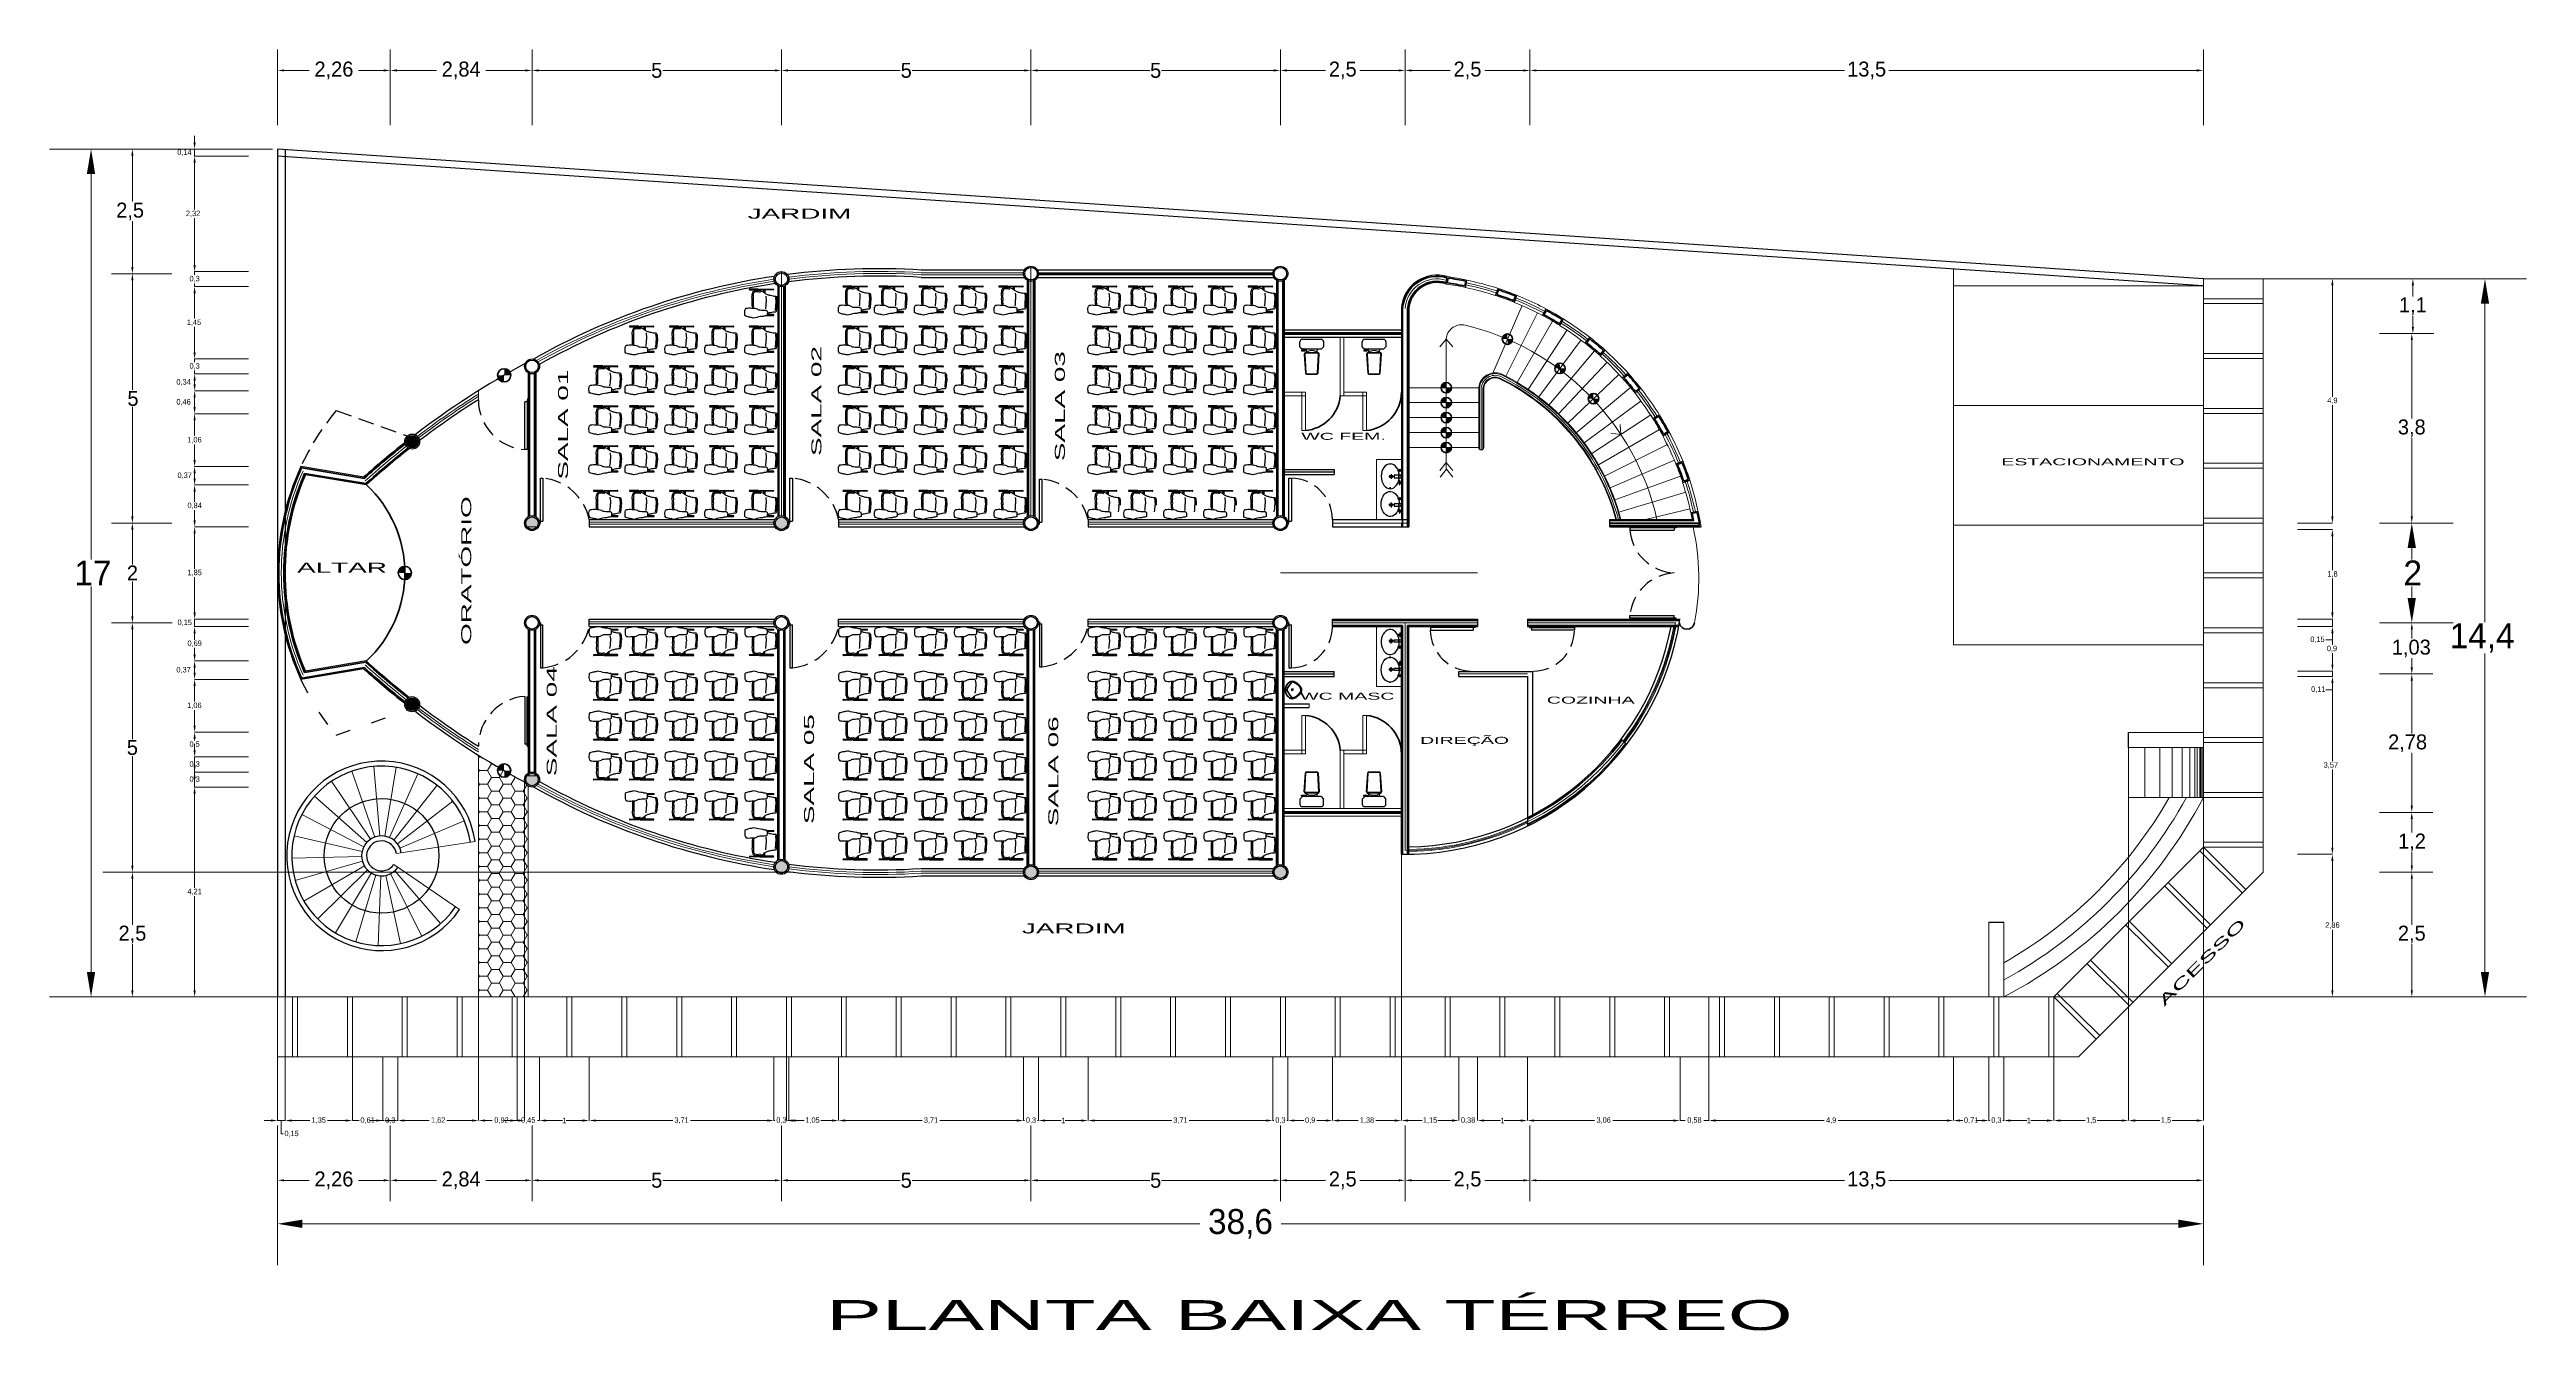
# Model space of a CAD drawing. Header units: millimetres. Extents: x 78.3 to 128, y 45 to 95.8.
# Drawn here: x 78.33 to 127.97, y 44.97 to 70.65 of the extents above; entities that cross this region are included whole.
import ezdxf

# ---------------------------------------------------------------- set-up
doc = ezdxf.new("R2010")
doc.units = ezdxf.units.MM
doc.header["$LTSCALE"] = 0.025
doc.linetypes.add('ACAD_ISO03W100', pattern=[30, 12, -18])
doc.linetypes.add('DASHED', pattern=[19.05, 12.7, -6.35])
for name, color, linetype, lineweight in [('EJES', 7, 'Continuous', 0), ('muebles', 255, 'Continuous', 25), ('MURO CARGA', 6, 'Continuous', 50), ('MURO DIVISORIO', 2, 'Continuous', 25), ('NOMBRES', 54, 'Continuous', 30), ('PISOS', 3, 'Continuous', 18), ('ventana', 4, 'Continuous', 15)]:
    doc.layers.add(name, color=color, linetype=linetype, lineweight=lineweight)
doc.styles.add('EST2', font='arial.ttf', dxfattribs={"width": 2, "height": 0.2})

msp = doc.modelspace()

# ---------------------------------------------------------------- hatches: boundary and pattern name
h = msp.add_hatch(color=3)
h.paths.add_polyline_path([(87.87, 61.154, 1), (88.12, 61.154, 1)])
h.paths.add_polyline_path([(92.87, 61.154, 1), (93.12, 61.154, 1)])
h = msp.add_hatch(color=3)
h.paths.add_polyline_path([(88.12, 56.012, 1), (87.87, 56.012, 1)])
h.paths.add_polyline_path([(92.87, 54.262, 1), (93.12, 54.262, 1)])
h.paths.add_polyline_path([(97.87, 54.154, 1), (98.12, 54.154, 1)])
h.paths.add_polyline_path([(102.87, 54.154, 1), (103.12, 54.154, 1)])
at = {"layer": 'muebles', "linetype": 'DASHED'}
for points in [[(85.533, 62.897, 0.274907), (85.468, 62.787, 0.274907), (85.533, 62.677)], [(85.533, 62.897), (85.533, 62.677, 0.568741), (85.718, 62.787, 0.568741)], [(85.533, 57.411, -0.274907), (85.468, 57.521, -0.274907), (85.533, 57.631)], [(85.533, 57.411), (85.533, 57.631, -0.568741), (85.718, 57.521, -0.568741)]]:
    msp.add_hatch(color=0, dxfattribs=at).paths.add_polyline_path(points)
at = {"layer": 'MURO CARGA', "linetype": 'Continuous'}
for points in [[(107.542, 64.945, 0.403191), (107.442, 64.842), (107.546, 64.842, 0.007064)], [(107.65, 64.842), (107.546, 64.842, -0.007064), (107.547, 64.738, 0.411426)], [(87.432, 63.985, -0.403191), (87.304, 64.117), (87.437, 64.117, -0.007064)], [(87.569, 64.117), (87.437, 64.117, 0.007064), (87.438, 64.25, -0.411426)], [(108.594, 64.359, 0.403191), (108.494, 64.255), (108.598, 64.255, 0.007064)], [(108.702, 64.255), (108.598, 64.255, -0.007064), (108.599, 64.152, 0.411426)], [(106.316, 63.973, 0.403191), (106.216, 63.869), (106.32, 63.869, 0.007064)], [(106.316, 63.673, 0.403191), (106.216, 63.569), (106.32, 63.569, 0.007064)], [(106.424, 63.869), (106.32, 63.869, -0.007064), (106.321, 63.766, 0.411426)], [(106.424, 63.569), (106.32, 63.569, -0.007064), (106.321, 63.466, 0.411426)], [(109.266, 63.753, 0.403191), (109.166, 63.649), (109.27, 63.649, 0.007064)], [(109.374, 63.649), (109.27, 63.649, -0.007064), (109.271, 63.545, 0.411426)], [(106.316, 63.373, 0.403191), (106.216, 63.269), (106.32, 63.269, 0.007064)], [(106.316, 63.073, 0.403191), (106.216, 62.969), (106.32, 62.969, 0.007064)], [(106.424, 63.269), (106.32, 63.269, -0.007064), (106.321, 63.166, 0.411426)], [(106.316, 62.773, 0.403191), (106.216, 62.669), (106.32, 62.669, 0.007064)], [(106.424, 62.969), (106.32, 62.969, -0.007064), (106.321, 62.866, 0.411426)], [(106.424, 62.669), (106.32, 62.669, -0.007064), (106.321, 62.566, 0.411426)], [(85.441, 60.287, 0.403191), (85.314, 60.154), (85.446, 60.154, 0.007064)], [(85.579, 60.154), (85.446, 60.154, -0.007064), (85.448, 60.021, 0.411426)], [(87.432, 56.323, 0.403191), (87.304, 56.191), (87.437, 56.191, 0.007064)], [(87.569, 56.191), (87.437, 56.191, -0.007064), (87.438, 56.058, 0.411426)]]:
    msp.add_hatch(color=256, dxfattribs=at).paths.add_polyline_path(points)
at = {"layer": 'PISOS', "linetype": 'Continuous'}
h = msp.add_hatch(dxfattribs=at)
h.set_pattern_fill('HONEY', color=0, scale=0.05, style=0)
h.set_pattern_definition([(0, (82.895, 51.65402), (0.238125, 0.1374815), [0.15875, -0.3175]), (120, (82.895, 51.65402), (-0.238125, 0.1374815), [0.15875, -0.3175]), (60, (82.895, 51.65402), (3e-08, 0.274963), [-0.3175, 0.15875])])
h.paths.add_polyline_path([(87.92, 55.882, -0.168529), (87.856, 55.957, -0.016145), (86.92, 56.502), (86.92, 54.654), (87.92, 54.654)])
h.paths.add_polyline_path([(86.92, 54.654), (86.92, 54.154), (87.92, 54.154), (87.92, 54.654)])
h.paths.add_polyline_path([(86.92, 51.654), (87.92, 51.654), (87.92, 54.154), (86.92, 54.154)])

# ---------------------------------------------------------------- linework, layer by layer
for p, q in [((92.536, 65.844), (92.357, 65.844)), ((92.357, 65.829), (92.517, 65.829)), ((92.517, 65.829), (92.517, 65.82)), ((92.536, 65.819), (92.536, 65.844)), ((92.556, 65.815), (92.556, 65.844)), ((92.556, 65.844), (92.832, 65.844)), ((92.575, 65.829), (92.575, 65.811)), ((92.832, 65.829), (92.575, 65.829)), ((92.643, 65.781), (92.643, 65.829)), ((92.662, 65.829), (92.662, 65.764)), ((94.414, 65.904), (94.235, 65.904)), ((94.235, 65.888), (94.395, 65.888)), ((94.395, 65.888), (94.395, 65.879)), ((94.414, 65.878), (94.414, 65.904)), ((94.434, 65.874), (94.434, 65.904)), ((94.434, 65.904), (94.71, 65.904)), ((94.453, 65.888), (94.453, 65.871)), ((94.71, 65.888), (94.453, 65.888)), ((94.521, 65.84), (94.521, 65.888)), ((94.54, 65.888), (94.54, 65.824)), ((95.136, 65.904), (94.957, 65.904)), ((94.957, 65.888), (95.117, 65.888)), ((95.117, 65.888), (95.117, 65.879)), ((95.136, 65.878), (95.136, 65.904)), ((95.156, 65.874), (95.156, 65.904)), ((95.156, 65.904), (95.432, 65.904)), ((95.175, 65.888), (95.175, 65.871)), ((95.432, 65.888), (95.175, 65.888)), ((95.243, 65.84), (95.243, 65.888)), ((95.262, 65.888), (95.262, 65.824)), ((95.936, 65.904), (95.757, 65.904)), ((95.757, 65.888), (95.917, 65.888)), ((95.917, 65.888), (95.917, 65.879)), ((95.936, 65.878), (95.936, 65.904)), ((95.956, 65.904), (96.232, 65.904)), ((95.956, 65.874), (95.956, 65.904)), ((96.232, 65.888), (95.975, 65.888)), ((95.975, 65.888), (95.975, 65.871)), ((96.043, 65.84), (96.043, 65.888)), ((96.062, 65.888), (96.062, 65.824)), ((96.736, 65.904), (96.557, 65.904)), ((96.557, 65.888), (96.717, 65.888)), ((96.717, 65.888), (96.717, 65.879)), ((96.736, 65.878), (96.736, 65.904)), ((96.756, 65.904), (97.032, 65.904)), ((96.756, 65.874), (96.756, 65.904)), ((97.032, 65.888), (96.775, 65.888)), ((96.775, 65.888), (96.775, 65.871)), ((96.843, 65.84), (96.843, 65.888)), ((96.862, 65.888), (96.862, 65.824)), ((97.536, 65.904), (97.357, 65.904)), ((97.357, 65.888), (97.517, 65.888)), ((97.517, 65.888), (97.517, 65.879)), ((97.536, 65.878), (97.536, 65.904)), ((97.556, 65.904), (97.832, 65.904)), ((97.556, 65.874), (97.556, 65.904)), ((97.832, 65.888), (97.575, 65.888)), ((97.575, 65.888), (97.575, 65.871)), ((97.643, 65.84), (97.643, 65.888)), ((97.662, 65.888), (97.662, 65.824)), ((99.414, 65.904), (99.235, 65.904)), ((99.235, 65.888), (99.395, 65.888)), ((99.395, 65.888), (99.395, 65.879)), ((99.414, 65.878), (99.414, 65.904)), ((99.434, 65.874), (99.434, 65.904)), ((99.434, 65.904), (99.71, 65.904)), ((99.453, 65.888), (99.453, 65.871)), ((99.71, 65.888), (99.453, 65.888)), ((99.521, 65.84), (99.521, 65.888)), ((99.54, 65.888), (99.54, 65.824)), ((100.136, 65.904), (99.957, 65.904)), ((99.957, 65.888), (100.117, 65.888)), ((100.117, 65.888), (100.117, 65.879)), ((100.136, 65.878), (100.136, 65.904)), ((100.156, 65.874), (100.156, 65.904)), ((100.156, 65.904), (100.432, 65.904)), ((100.175, 65.888), (100.175, 65.871)), ((100.432, 65.888), (100.175, 65.888)), ((100.243, 65.84), (100.243, 65.888)), ((100.262, 65.888), (100.262, 65.824)), ((100.936, 65.904), (100.757, 65.904)), ((100.757, 65.888), (100.917, 65.888)), ((100.917, 65.888), (100.917, 65.879)), ((100.936, 65.878), (100.936, 65.904)), ((100.956, 65.904), (101.232, 65.904)), ((100.956, 65.874), (100.956, 65.904)), ((101.232, 65.888), (100.975, 65.888)), ((100.975, 65.888), (100.975, 65.871)), ((101.043, 65.84), (101.043, 65.888)), ((101.062, 65.888), (101.062, 65.824)), ((101.736, 65.904), (101.557, 65.904)), ((101.557, 65.888), (101.717, 65.888)), ((101.717, 65.888), (101.717, 65.879)), ((101.736, 65.878), (101.736, 65.904)), ((101.756, 65.904), (102.032, 65.904)), ((101.756, 65.874), (101.756, 65.904)), ((102.032, 65.888), (101.775, 65.888)), ((101.775, 65.888), (101.775, 65.871)), ((101.843, 65.84), (101.843, 65.888)), ((101.862, 65.888), (101.862, 65.824)), ((102.536, 65.904), (102.357, 65.904)), ((102.357, 65.888), (102.517, 65.888)), ((102.517, 65.888), (102.517, 65.879)), ((102.536, 65.878), (102.536, 65.904)), ((102.556, 65.874), (102.556, 65.904)), ((102.556, 65.904), (102.832, 65.904)), ((102.575, 65.888), (102.575, 65.871)), ((102.832, 65.888), (102.575, 65.888)), ((102.643, 65.84), (102.643, 65.888)), ((102.662, 65.888), (102.662, 65.824)), ((90.136, 65.104), (89.957, 65.104)), ((89.957, 65.088), (90.117, 65.088)), ((90.117, 65.088), (90.117, 65.079)), ((90.136, 65.078), (90.136, 65.104)), ((90.156, 65.074), (90.156, 65.104)), ((90.156, 65.104), (90.432, 65.104)), ((90.175, 65.088), (90.175, 65.071)), ((90.432, 65.088), (90.175, 65.088)), ((90.243, 65.04), (90.243, 65.088)), ((90.262, 65.088), (90.262, 65.024)), ((90.936, 65.104), (90.757, 65.104)), ((90.757, 65.088), (90.917, 65.088)), ((90.917, 65.088), (90.917, 65.079)), ((90.936, 65.078), (90.936, 65.104)), ((90.956, 65.104), (91.232, 65.104)), ((90.956, 65.074), (90.956, 65.104)), ((91.232, 65.088), (90.975, 65.088)), ((90.975, 65.088), (90.975, 65.071)), ((91.043, 65.04), (91.043, 65.088)), ((91.062, 65.088), (91.062, 65.024)), ((91.736, 65.104), (91.557, 65.104)), ((91.557, 65.088), (91.717, 65.088)), ((91.717, 65.088), (91.717, 65.079)), ((91.736, 65.078), (91.736, 65.104)), ((91.756, 65.104), (92.032, 65.104)), ((91.756, 65.074), (91.756, 65.104)), ((92.032, 65.088), (91.775, 65.088)), ((91.775, 65.088), (91.775, 65.071)), ((91.843, 65.04), (91.843, 65.088)), ((91.862, 65.088), (91.862, 65.024)), ((92.536, 65.104), (92.357, 65.104)), ((92.357, 65.088), (92.517, 65.088)), ((92.517, 65.088), (92.517, 65.079)), ((92.536, 65.078), (92.536, 65.104)), ((92.556, 65.104), (92.832, 65.104)), ((92.556, 65.074), (92.556, 65.104)), ((92.832, 65.088), (92.575, 65.088)), ((92.575, 65.088), (92.575, 65.071)), ((92.643, 65.04), (92.643, 65.088)), ((92.662, 65.088), (92.662, 65.024)), ((92.706, 65.319), (92.835, 65.319)), ((92.835, 65.335), (92.711, 65.335)), ((94.414, 65.104), (94.235, 65.104)), ((94.235, 65.088), (94.395, 65.088)), ((94.395, 65.088), (94.395, 65.079)), ((94.414, 65.078), (94.414, 65.104)), ((94.434, 65.074), (94.434, 65.104)), ((94.434, 65.104), (94.71, 65.104)), ((94.453, 65.088), (94.453, 65.071)), ((94.71, 65.088), (94.453, 65.088)), ((94.521, 65.04), (94.521, 65.088)), ((94.54, 65.088), (94.54, 65.024)), ((94.584, 65.379), (94.713, 65.379)), ((94.713, 65.394), (94.589, 65.394)), ((95.136, 65.104), (94.957, 65.104)), ((94.957, 65.088), (95.117, 65.088)), ((95.117, 65.088), (95.117, 65.079)), ((95.136, 65.078), (95.136, 65.104)), ((95.156, 65.074), (95.156, 65.104)), ((95.156, 65.104), (95.432, 65.104)), ((95.175, 65.088), (95.175, 65.071)), ((95.432, 65.088), (95.175, 65.088)), ((95.243, 65.04), (95.243, 65.088)), ((95.262, 65.088), (95.262, 65.024)), ((95.306, 65.379), (95.435, 65.379)), ((95.435, 65.394), (95.311, 65.394)), ((95.936, 65.104), (95.757, 65.104)), ((95.757, 65.088), (95.917, 65.088)), ((95.917, 65.088), (95.917, 65.079)), ((95.936, 65.078), (95.936, 65.104)), ((95.956, 65.104), (96.232, 65.104)), ((95.956, 65.074), (95.956, 65.104)), ((96.232, 65.088), (95.975, 65.088)), ((95.975, 65.088), (95.975, 65.071)), ((96.043, 65.04), (96.043, 65.088)), ((96.062, 65.088), (96.062, 65.024)), ((96.106, 65.379), (96.235, 65.379)), ((96.235, 65.394), (96.111, 65.394)), ((96.736, 65.104), (96.557, 65.104)), ((96.557, 65.088), (96.717, 65.088)), ((96.717, 65.088), (96.717, 65.079)), ((96.736, 65.078), (96.736, 65.104)), ((96.756, 65.104), (97.032, 65.104)), ((96.756, 65.074), (96.756, 65.104)), ((97.032, 65.088), (96.775, 65.088)), ((96.775, 65.088), (96.775, 65.071)), ((96.843, 65.04), (96.843, 65.088)), ((96.862, 65.088), (96.862, 65.024)), ((96.906, 65.379), (97.035, 65.379)), ((97.035, 65.394), (96.911, 65.394)), ((97.536, 65.104), (97.357, 65.104)), ((97.357, 65.088), (97.517, 65.088)), ((97.517, 65.088), (97.517, 65.079)), ((97.536, 65.078), (97.536, 65.104)), ((97.556, 65.104), (97.832, 65.104)), ((97.556, 65.074), (97.556, 65.104)), ((97.832, 65.088), (97.575, 65.088)), ((97.575, 65.088), (97.575, 65.071)), ((97.643, 65.04), (97.643, 65.088)), ((97.662, 65.088), (97.662, 65.024)), ((97.706, 65.379), (97.835, 65.379)), ((97.835, 65.394), (97.711, 65.394)), ((99.414, 65.104), (99.235, 65.104)), ((99.235, 65.088), (99.395, 65.088)), ((99.395, 65.088), (99.395, 65.079)), ((99.414, 65.078), (99.414, 65.104)), ((99.434, 65.104), (99.71, 65.104)), ((99.434, 65.074), (99.434, 65.104)), ((99.71, 65.088), (99.453, 65.088)), ((99.453, 65.088), (99.453, 65.071)), ((99.521, 65.04), (99.521, 65.088)), ((99.54, 65.088), (99.54, 65.024)), ((99.584, 65.379), (99.713, 65.379)), ((99.713, 65.394), (99.589, 65.394)), ((100.136, 65.104), (99.957, 65.104)), ((99.957, 65.088), (100.117, 65.088)), ((100.117, 65.088), (100.117, 65.079)), ((100.136, 65.078), (100.136, 65.104)), ((100.156, 65.074), (100.156, 65.104)), ((100.156, 65.104), (100.432, 65.104)), ((100.175, 65.088), (100.175, 65.071)), ((100.432, 65.088), (100.175, 65.088)), ((100.243, 65.04), (100.243, 65.088)), ((100.262, 65.088), (100.262, 65.024)), ((100.306, 65.379), (100.435, 65.379)), ((100.435, 65.394), (100.311, 65.394)), ((100.936, 65.104), (100.757, 65.104)), ((100.757, 65.088), (100.917, 65.088)), ((100.917, 65.088), (100.917, 65.079)), ((100.936, 65.078), (100.936, 65.104)), ((100.956, 65.104), (101.232, 65.104)), ((100.956, 65.074), (100.956, 65.104)), ((101.232, 65.088), (100.975, 65.088)), ((100.975, 65.088), (100.975, 65.071)), ((101.043, 65.04), (101.043, 65.088)), ((101.062, 65.088), (101.062, 65.024)), ((101.106, 65.379), (101.235, 65.379)), ((101.235, 65.394), (101.111, 65.394)), ((101.736, 65.104), (101.557, 65.104)), ((101.557, 65.088), (101.717, 65.088)), ((101.717, 65.088), (101.717, 65.079)), ((101.736, 65.078), (101.736, 65.104)), ((101.756, 65.104), (102.032, 65.104)), ((101.756, 65.074), (101.756, 65.104)), ((102.032, 65.088), (101.775, 65.088)), ((101.775, 65.088), (101.775, 65.071)), ((101.843, 65.04), (101.843, 65.088)), ((101.862, 65.088), (101.862, 65.024)), ((101.906, 65.379), (102.035, 65.379)), ((102.035, 65.394), (101.911, 65.394)), ((102.536, 65.104), (102.357, 65.104)), ((102.357, 65.088), (102.517, 65.088)), ((102.517, 65.088), (102.517, 65.079)), ((102.536, 65.078), (102.536, 65.104)), ((102.556, 65.074), (102.556, 65.104)), ((102.556, 65.104), (102.832, 65.104)), ((102.575, 65.088), (102.575, 65.071)), ((102.832, 65.088), (102.575, 65.088)), ((102.643, 65.04), (102.643, 65.088)), ((102.662, 65.088), (102.662, 65.024)), ((102.706, 65.379), (102.835, 65.379)), ((102.835, 65.394), (102.711, 65.394)), ((90.306, 64.579), (90.435, 64.579)), ((90.435, 64.594), (90.311, 64.594)), ((91.106, 64.579), (91.235, 64.579)), ((91.235, 64.594), (91.111, 64.594)), ((91.906, 64.579), (92.035, 64.579)), ((92.035, 64.594), (91.911, 64.594)), ((92.706, 64.579), (92.835, 64.579)), ((92.835, 64.594), (92.711, 64.594)), ((94.584, 64.579), (94.713, 64.579)), ((94.713, 64.594), (94.589, 64.594)), ((95.306, 64.579), (95.435, 64.579)), ((95.435, 64.594), (95.311, 64.594)), ((96.106, 64.579), (96.235, 64.579)), ((96.235, 64.594), (96.111, 64.594)), ((96.906, 64.579), (97.035, 64.579)), ((97.035, 64.594), (96.911, 64.594)), ((97.706, 64.579), (97.835, 64.579)), ((97.835, 64.594), (97.711, 64.594)), ((99.584, 64.579), (99.713, 64.579)), ((99.713, 64.594), (99.589, 64.594)), ((100.306, 64.579), (100.435, 64.579)), ((100.435, 64.594), (100.311, 64.594)), ((101.106, 64.579), (101.235, 64.579)), ((101.235, 64.594), (101.111, 64.594)), ((101.906, 64.579), (102.035, 64.579)), ((102.035, 64.594), (101.911, 64.594)), ((102.706, 64.579), (102.835, 64.579)), ((102.835, 64.594), (102.711, 64.594)), ((89.414, 64.304), (89.235, 64.304)), ((89.235, 64.288), (89.395, 64.288)), ((89.395, 64.288), (89.395, 64.279)), ((89.414, 64.278), (89.414, 64.304)), ((89.434, 64.274), (89.434, 64.304)), ((89.434, 64.304), (89.71, 64.304)), ((89.453, 64.288), (89.453, 64.271)), ((89.71, 64.288), (89.453, 64.288)), ((89.521, 64.24), (89.521, 64.288)), ((89.54, 64.288), (89.54, 64.224)), ((90.136, 64.304), (89.957, 64.304)), ((89.957, 64.288), (90.117, 64.288)), ((90.117, 64.288), (90.117, 64.279)), ((90.136, 64.278), (90.136, 64.304)), ((90.156, 64.274), (90.156, 64.304)), ((90.156, 64.304), (90.432, 64.304)), ((90.175, 64.288), (90.175, 64.271)), ((90.432, 64.288), (90.175, 64.288)), ((90.243, 64.24), (90.243, 64.288)), ((90.262, 64.288), (90.262, 64.224)), ((90.936, 64.304), (90.757, 64.304)), ((90.757, 64.288), (90.917, 64.288)), ((90.917, 64.288), (90.917, 64.279)), ((90.936, 64.278), (90.936, 64.304)), ((90.956, 64.304), (91.232, 64.304)), ((90.956, 64.274), (90.956, 64.304)), ((91.232, 64.288), (90.975, 64.288)), ((90.975, 64.288), (90.975, 64.271)), ((91.043, 64.24), (91.043, 64.288)), ((91.062, 64.288), (91.062, 64.224)), ((91.736, 64.304), (91.557, 64.304)), ((91.557, 64.288), (91.717, 64.288)), ((91.717, 64.288), (91.717, 64.279)), ((91.736, 64.278), (91.736, 64.304)), ((91.756, 64.304), (92.032, 64.304)), ((91.756, 64.274), (91.756, 64.304)), ((92.032, 64.288), (91.775, 64.288)), ((91.775, 64.288), (91.775, 64.271)), ((91.843, 64.24), (91.843, 64.288)), ((91.862, 64.288), (91.862, 64.224)), ((92.536, 64.304), (92.357, 64.304)), ((92.357, 64.288), (92.517, 64.288)), ((92.517, 64.288), (92.517, 64.279)), ((92.536, 64.278), (92.536, 64.304)), ((92.556, 64.304), (92.832, 64.304)), ((92.556, 64.274), (92.556, 64.304)), ((92.832, 64.288), (92.575, 64.288)), ((92.575, 64.288), (92.575, 64.271)), ((92.643, 64.24), (92.643, 64.288)), ((92.662, 64.288), (92.662, 64.224)), ((94.414, 64.304), (94.235, 64.304)), ((94.235, 64.288), (94.395, 64.288)), ((94.395, 64.288), (94.395, 64.279)), ((94.414, 64.278), (94.414, 64.304)), ((94.434, 64.274), (94.434, 64.304)), ((94.434, 64.304), (94.71, 64.304)), ((94.453, 64.288), (94.453, 64.271)), ((94.71, 64.288), (94.453, 64.288)), ((94.521, 64.24), (94.521, 64.288)), ((94.54, 64.288), (94.54, 64.224)), ((95.136, 64.304), (94.957, 64.304)), ((94.957, 64.288), (95.117, 64.288)), ((95.117, 64.288), (95.117, 64.279)), ((95.136, 64.278), (95.136, 64.304)), ((95.156, 64.274), (95.156, 64.304)), ((95.156, 64.304), (95.432, 64.304)), ((95.175, 64.288), (95.175, 64.271)), ((95.432, 64.288), (95.175, 64.288)), ((95.243, 64.24), (95.243, 64.288)), ((95.262, 64.288), (95.262, 64.224)), ((95.936, 64.304), (95.757, 64.304)), ((95.757, 64.288), (95.917, 64.288)), ((95.917, 64.288), (95.917, 64.279)), ((95.936, 64.278), (95.936, 64.304)), ((95.956, 64.304), (96.232, 64.304)), ((95.956, 64.274), (95.956, 64.304)), ((96.232, 64.288), (95.975, 64.288)), ((95.975, 64.288), (95.975, 64.271)), ((96.043, 64.24), (96.043, 64.288)), ((96.062, 64.288), (96.062, 64.224)), ((96.736, 64.304), (96.557, 64.304)), ((96.557, 64.288), (96.717, 64.288)), ((96.717, 64.288), (96.717, 64.279)), ((96.736, 64.278), (96.736, 64.304)), ((96.756, 64.304), (97.032, 64.304)), ((96.756, 64.274), (96.756, 64.304)), ((97.032, 64.288), (96.775, 64.288)), ((96.775, 64.288), (96.775, 64.271)), ((96.843, 64.24), (96.843, 64.288)), ((96.862, 64.288), (96.862, 64.224)), ((97.536, 64.304), (97.357, 64.304)), ((97.357, 64.288), (97.517, 64.288)), ((97.517, 64.288), (97.517, 64.279)), ((97.536, 64.278), (97.536, 64.304)), ((97.556, 64.304), (97.832, 64.304)), ((97.556, 64.274), (97.556, 64.304)), ((97.832, 64.288), (97.575, 64.288)), ((97.575, 64.288), (97.575, 64.271)), ((97.643, 64.24), (97.643, 64.288)), ((97.662, 64.288), (97.662, 64.224)), ((99.414, 64.304), (99.235, 64.304)), ((99.235, 64.288), (99.395, 64.288)), ((99.395, 64.288), (99.395, 64.279)), ((99.414, 64.278), (99.414, 64.304)), ((99.434, 64.274), (99.434, 64.304)), ((99.434, 64.304), (99.71, 64.304)), ((99.453, 64.288), (99.453, 64.271)), ((99.71, 64.288), (99.453, 64.288)), ((99.521, 64.24), (99.521, 64.288)), ((99.54, 64.288), (99.54, 64.224)), ((100.136, 64.304), (99.957, 64.304)), ((99.957, 64.288), (100.117, 64.288)), ((100.117, 64.288), (100.117, 64.279)), ((100.136, 64.278), (100.136, 64.304)), ((100.156, 64.274), (100.156, 64.304)), ((100.156, 64.304), (100.432, 64.304)), ((100.175, 64.288), (100.175, 64.271)), ((100.432, 64.288), (100.175, 64.288)), ((100.243, 64.24), (100.243, 64.288)), ((100.262, 64.288), (100.262, 64.224)), ((100.936, 64.304), (100.757, 64.304)), ((100.757, 64.288), (100.917, 64.288)), ((100.917, 64.288), (100.917, 64.279)), ((100.936, 64.278), (100.936, 64.304)), ((100.956, 64.304), (101.232, 64.304)), ((100.956, 64.274), (100.956, 64.304)), ((101.232, 64.288), (100.975, 64.288)), ((100.975, 64.288), (100.975, 64.271)), ((101.043, 64.24), (101.043, 64.288)), ((101.062, 64.288), (101.062, 64.224)), ((101.736, 64.304), (101.557, 64.304)), ((101.557, 64.288), (101.717, 64.288)), ((101.717, 64.288), (101.717, 64.279)), ((101.736, 64.278), (101.736, 64.304)), ((101.756, 64.304), (102.032, 64.304)), ((101.756, 64.274), (101.756, 64.304)), ((102.032, 64.288), (101.775, 64.288)), ((101.775, 64.288), (101.775, 64.271)), ((101.843, 64.24), (101.843, 64.288)), ((101.862, 64.288), (101.862, 64.224)), ((102.536, 64.304), (102.357, 64.304)), ((102.357, 64.288), (102.517, 64.288)), ((102.517, 64.288), (102.517, 64.279)), ((102.536, 64.278), (102.536, 64.304)), ((102.556, 64.274), (102.556, 64.304)), ((102.556, 64.304), (102.832, 64.304)), ((102.575, 64.288), (102.575, 64.271)), ((102.832, 64.288), (102.575, 64.288)), ((102.643, 64.24), (102.643, 64.288)), ((102.662, 64.288), (102.662, 64.224)), ((89.584, 63.779), (89.713, 63.779)), ((89.713, 63.794), (89.589, 63.794)), ((90.306, 63.779), (90.435, 63.779)), ((90.435, 63.794), (90.311, 63.794)), ((91.106, 63.779), (91.235, 63.779)), ((91.235, 63.794), (91.111, 63.794)), ((91.906, 63.779), (92.035, 63.779)), ((92.035, 63.794), (91.911, 63.794)), ((92.706, 63.779), (92.835, 63.779)), ((92.835, 63.794), (92.711, 63.794)), ((94.584, 63.779), (94.713, 63.779)), ((94.713, 63.794), (94.589, 63.794)), ((95.306, 63.779), (95.435, 63.779)), ((95.435, 63.794), (95.311, 63.794)), ((96.106, 63.779), (96.235, 63.779)), ((96.235, 63.794), (96.111, 63.794)), ((96.906, 63.779), (97.035, 63.779)), ((97.035, 63.794), (96.911, 63.794)), ((97.706, 63.779), (97.835, 63.779)), ((97.835, 63.794), (97.711, 63.794)), ((99.584, 63.779), (99.713, 63.779)), ((99.713, 63.794), (99.589, 63.794)), ((100.306, 63.779), (100.435, 63.779)), ((100.435, 63.794), (100.311, 63.794)), ((101.106, 63.779), (101.235, 63.779)), ((101.235, 63.794), (101.111, 63.794)), ((101.906, 63.779), (102.035, 63.779)), ((102.035, 63.794), (101.911, 63.794)), ((102.706, 63.779), (102.835, 63.779)), ((102.835, 63.794), (102.711, 63.794)), ((89.414, 63.504), (89.235, 63.504)), ((89.235, 63.488), (89.395, 63.488)), ((89.395, 63.488), (89.395, 63.479)), ((89.414, 63.478), (89.414, 63.504)), ((89.434, 63.474), (89.434, 63.504)), ((89.434, 63.504), (89.71, 63.504)), ((89.453, 63.488), (89.453, 63.471)), ((89.71, 63.488), (89.453, 63.488)), ((89.521, 63.44), (89.521, 63.488)), ((89.54, 63.488), (89.54, 63.424)), ((90.136, 63.504), (89.957, 63.504)), ((89.957, 63.488), (90.117, 63.488)), ((90.117, 63.488), (90.117, 63.479)), ((90.136, 63.478), (90.136, 63.504)), ((90.156, 63.474), (90.156, 63.504)), ((90.156, 63.504), (90.432, 63.504)), ((90.175, 63.488), (90.175, 63.471)), ((90.432, 63.488), (90.175, 63.488)), ((90.243, 63.44), (90.243, 63.488)), ((90.262, 63.488), (90.262, 63.424)), ((90.936, 63.504), (90.757, 63.504)), ((90.757, 63.488), (90.917, 63.488)), ((90.917, 63.488), (90.917, 63.479)), ((90.936, 63.478), (90.936, 63.504)), ((90.956, 63.504), (91.232, 63.504)), ((90.956, 63.474), (90.956, 63.504)), ((91.232, 63.488), (90.975, 63.488)), ((90.975, 63.488), (90.975, 63.471)), ((91.043, 63.44), (91.043, 63.488)), ((91.062, 63.488), (91.062, 63.424)), ((91.736, 63.504), (91.557, 63.504)), ((91.557, 63.488), (91.717, 63.488)), ((91.717, 63.488), (91.717, 63.479)), ((91.736, 63.478), (91.736, 63.504)), ((91.756, 63.504), (92.032, 63.504)), ((91.756, 63.474), (91.756, 63.504)), ((92.032, 63.488), (91.775, 63.488)), ((91.775, 63.488), (91.775, 63.471)), ((91.843, 63.44), (91.843, 63.488)), ((91.862, 63.488), (91.862, 63.424)), ((92.536, 63.504), (92.357, 63.504)), ((92.357, 63.488), (92.517, 63.488)), ((92.517, 63.488), (92.517, 63.479)), ((92.536, 63.478), (92.536, 63.504)), ((92.556, 63.504), (92.832, 63.504)), ((92.556, 63.474), (92.556, 63.504)), ((92.832, 63.488), (92.575, 63.488)), ((92.575, 63.488), (92.575, 63.471)), ((92.643, 63.44), (92.643, 63.488)), ((92.662, 63.488), (92.662, 63.424)), ((94.414, 63.504), (94.235, 63.504)), ((94.235, 63.488), (94.395, 63.488)), ((94.395, 63.488), (94.395, 63.479)), ((94.414, 63.478), (94.414, 63.504)), ((94.434, 63.474), (94.434, 63.504)), ((94.434, 63.504), (94.71, 63.504)), ((94.453, 63.488), (94.453, 63.471)), ((94.71, 63.488), (94.453, 63.488)), ((94.521, 63.44), (94.521, 63.488)), ((94.54, 63.488), (94.54, 63.424)), ((95.136, 63.504), (94.957, 63.504)), ((94.957, 63.488), (95.117, 63.488)), ((95.117, 63.488), (95.117, 63.479)), ((95.136, 63.478), (95.136, 63.504)), ((95.156, 63.474), (95.156, 63.504)), ((95.156, 63.504), (95.432, 63.504)), ((95.175, 63.488), (95.175, 63.471)), ((95.432, 63.488), (95.175, 63.488)), ((95.243, 63.44), (95.243, 63.488)), ((95.262, 63.488), (95.262, 63.424)), ((95.936, 63.504), (95.757, 63.504)), ((95.757, 63.488), (95.917, 63.488)), ((95.917, 63.488), (95.917, 63.479)), ((95.936, 63.478), (95.936, 63.504)), ((95.956, 63.504), (96.232, 63.504)), ((95.956, 63.474), (95.956, 63.504)), ((96.232, 63.488), (95.975, 63.488)), ((95.975, 63.488), (95.975, 63.471)), ((96.043, 63.44), (96.043, 63.488)), ((96.062, 63.488), (96.062, 63.424)), ((96.736, 63.504), (96.557, 63.504)), ((96.557, 63.488), (96.717, 63.488)), ((96.717, 63.488), (96.717, 63.479)), ((96.736, 63.478), (96.736, 63.504)), ((96.756, 63.504), (97.032, 63.504)), ((96.756, 63.474), (96.756, 63.504)), ((97.032, 63.488), (96.775, 63.488)), ((96.775, 63.488), (96.775, 63.471)), ((96.843, 63.44), (96.843, 63.488)), ((96.862, 63.488), (96.862, 63.424)), ((97.536, 63.504), (97.357, 63.504)), ((97.357, 63.488), (97.517, 63.488)), ((97.517, 63.488), (97.517, 63.479)), ((97.536, 63.478), (97.536, 63.504)), ((97.556, 63.504), (97.832, 63.504)), ((97.556, 63.474), (97.556, 63.504)), ((97.832, 63.488), (97.575, 63.488)), ((97.575, 63.488), (97.575, 63.471)), ((97.643, 63.44), (97.643, 63.488)), ((97.662, 63.488), (97.662, 63.424)), ((99.414, 63.504), (99.235, 63.504)), ((99.235, 63.488), (99.395, 63.488)), ((99.395, 63.488), (99.395, 63.479)), ((99.414, 63.478), (99.414, 63.504)), ((99.434, 63.474), (99.434, 63.504)), ((99.434, 63.504), (99.71, 63.504)), ((99.453, 63.488), (99.453, 63.471)), ((99.71, 63.488), (99.453, 63.488)), ((99.521, 63.44), (99.521, 63.488)), ((99.54, 63.488), (99.54, 63.424)), ((100.136, 63.504), (99.957, 63.504)), ((99.957, 63.488), (100.117, 63.488)), ((100.117, 63.488), (100.117, 63.479)), ((100.136, 63.478), (100.136, 63.504)), ((100.156, 63.474), (100.156, 63.504)), ((100.156, 63.504), (100.432, 63.504)), ((100.175, 63.488), (100.175, 63.471)), ((100.432, 63.488), (100.175, 63.488)), ((100.243, 63.44), (100.243, 63.488)), ((100.262, 63.488), (100.262, 63.424)), ((100.936, 63.504), (100.757, 63.504)), ((100.757, 63.488), (100.917, 63.488)), ((100.917, 63.488), (100.917, 63.479)), ((100.936, 63.478), (100.936, 63.504)), ((100.956, 63.504), (101.232, 63.504)), ((100.956, 63.474), (100.956, 63.504)), ((101.232, 63.488), (100.975, 63.488)), ((100.975, 63.488), (100.975, 63.471)), ((101.043, 63.44), (101.043, 63.488)), ((101.062, 63.488), (101.062, 63.424)), ((101.736, 63.504), (101.557, 63.504)), ((101.557, 63.488), (101.717, 63.488)), ((101.717, 63.488), (101.717, 63.479)), ((101.736, 63.478), (101.736, 63.504)), ((101.756, 63.504), (102.032, 63.504)), ((101.756, 63.474), (101.756, 63.504)), ((102.032, 63.488), (101.775, 63.488)), ((101.775, 63.488), (101.775, 63.471)), ((101.843, 63.44), (101.843, 63.488)), ((101.862, 63.488), (101.862, 63.424)), ((102.536, 63.504), (102.357, 63.504)), ((102.357, 63.488), (102.517, 63.488)), ((102.517, 63.488), (102.517, 63.479)), ((102.536, 63.478), (102.536, 63.504)), ((102.556, 63.474), (102.556, 63.504)), ((102.556, 63.504), (102.832, 63.504)), ((102.575, 63.488), (102.575, 63.471)), ((102.832, 63.488), (102.575, 63.488)), ((102.643, 63.44), (102.643, 63.488)), ((102.662, 63.488), (102.662, 63.424)), ((89.414, 62.704), (89.235, 62.704)), ((89.235, 62.688), (89.395, 62.688)), ((89.395, 62.688), (89.395, 62.679)), ((89.414, 62.678), (89.414, 62.704)), ((89.434, 62.704), (89.71, 62.704)), ((89.434, 62.674), (89.434, 62.704)), ((89.71, 62.688), (89.453, 62.688)), ((89.453, 62.688), (89.453, 62.671)), ((89.521, 62.64), (89.521, 62.688)), ((89.54, 62.688), (89.54, 62.624)), ((89.584, 62.979), (89.713, 62.979)), ((89.713, 62.994), (89.589, 62.994)), ((90.136, 62.704), (89.957, 62.704)), ((89.957, 62.688), (90.117, 62.688)), ((90.117, 62.688), (90.117, 62.679)), ((90.136, 62.678), (90.136, 62.704)), ((90.156, 62.674), (90.156, 62.704)), ((90.156, 62.704), (90.432, 62.704)), ((90.175, 62.688), (90.175, 62.671)), ((90.432, 62.688), (90.175, 62.688)), ((90.243, 62.64), (90.243, 62.688)), ((90.262, 62.688), (90.262, 62.624)), ((90.306, 62.979), (90.435, 62.979)), ((90.435, 62.994), (90.311, 62.994)), ((90.936, 62.704), (90.757, 62.704)), ((90.757, 62.688), (90.917, 62.688)), ((90.917, 62.688), (90.917, 62.679)), ((90.936, 62.678), (90.936, 62.704)), ((90.956, 62.704), (91.232, 62.704)), ((90.956, 62.674), (90.956, 62.704)), ((91.232, 62.688), (90.975, 62.688)), ((90.975, 62.688), (90.975, 62.671)), ((91.043, 62.64), (91.043, 62.688)), ((91.062, 62.688), (91.062, 62.624)), ((91.106, 62.979), (91.235, 62.979)), ((91.235, 62.994), (91.111, 62.994)), ((91.736, 62.704), (91.557, 62.704)), ((91.557, 62.688), (91.717, 62.688)), ((91.717, 62.688), (91.717, 62.679)), ((91.736, 62.678), (91.736, 62.704)), ((91.756, 62.704), (92.032, 62.704)), ((91.756, 62.674), (91.756, 62.704)), ((92.032, 62.688), (91.775, 62.688)), ((91.775, 62.688), (91.775, 62.671)), ((91.843, 62.64), (91.843, 62.688)), ((91.862, 62.688), (91.862, 62.624)), ((91.906, 62.979), (92.035, 62.979)), ((92.035, 62.994), (91.911, 62.994)), ((92.536, 62.704), (92.357, 62.704)), ((92.357, 62.688), (92.517, 62.688)), ((92.517, 62.688), (92.517, 62.679)), ((92.536, 62.678), (92.536, 62.704)), ((92.556, 62.704), (92.832, 62.704)), ((92.556, 62.674), (92.556, 62.704)), ((92.832, 62.688), (92.575, 62.688)), ((92.575, 62.688), (92.575, 62.671)), ((92.643, 62.64), (92.643, 62.688)), ((92.662, 62.688), (92.662, 62.624)), ((92.706, 62.979), (92.835, 62.979)), ((92.835, 62.994), (92.711, 62.994)), ((94.414, 62.704), (94.235, 62.704)), ((94.235, 62.688), (94.395, 62.688)), ((94.395, 62.688), (94.395, 62.679)), ((94.414, 62.678), (94.414, 62.704)), ((94.434, 62.674), (94.434, 62.704)), ((94.434, 62.704), (94.71, 62.704)), ((94.453, 62.688), (94.453, 62.671)), ((94.71, 62.688), (94.453, 62.688)), ((94.521, 62.64), (94.521, 62.688)), ((94.54, 62.688), (94.54, 62.624)), ((94.584, 62.979), (94.713, 62.979)), ((94.713, 62.994), (94.589, 62.994)), ((95.136, 62.704), (94.957, 62.704)), ((94.957, 62.688), (95.117, 62.688)), ((95.117, 62.688), (95.117, 62.679)), ((95.136, 62.678), (95.136, 62.704)), ((95.156, 62.674), (95.156, 62.704)), ((95.156, 62.704), (95.432, 62.704)), ((95.175, 62.688), (95.175, 62.671)), ((95.432, 62.688), (95.175, 62.688)), ((95.243, 62.64), (95.243, 62.688)), ((95.262, 62.688), (95.262, 62.624)), ((95.306, 62.979), (95.435, 62.979)), ((95.435, 62.994), (95.311, 62.994)), ((95.936, 62.704), (95.757, 62.704)), ((95.757, 62.688), (95.917, 62.688)), ((95.917, 62.688), (95.917, 62.679)), ((95.936, 62.678), (95.936, 62.704)), ((95.956, 62.704), (96.232, 62.704)), ((95.956, 62.674), (95.956, 62.704)), ((96.232, 62.688), (95.975, 62.688)), ((95.975, 62.688), (95.975, 62.671)), ((96.043, 62.64), (96.043, 62.688)), ((96.062, 62.688), (96.062, 62.624)), ((96.106, 62.979), (96.235, 62.979)), ((96.235, 62.994), (96.111, 62.994)), ((96.736, 62.704), (96.557, 62.704)), ((96.557, 62.688), (96.717, 62.688)), ((96.717, 62.688), (96.717, 62.679)), ((96.736, 62.678), (96.736, 62.704)), ((96.756, 62.704), (97.032, 62.704)), ((96.756, 62.674), (96.756, 62.704)), ((97.032, 62.688), (96.775, 62.688)), ((96.775, 62.688), (96.775, 62.671)), ((96.843, 62.64), (96.843, 62.688)), ((96.862, 62.688), (96.862, 62.624)), ((96.906, 62.979), (97.035, 62.979)), ((97.035, 62.994), (96.911, 62.994)), ((97.536, 62.704), (97.357, 62.704)), ((97.357, 62.688), (97.517, 62.688)), ((97.517, 62.688), (97.517, 62.679)), ((97.536, 62.678), (97.536, 62.704)), ((97.556, 62.704), (97.832, 62.704)), ((97.556, 62.674), (97.556, 62.704)), ((97.832, 62.688), (97.575, 62.688)), ((97.575, 62.688), (97.575, 62.671)), ((97.643, 62.64), (97.643, 62.688)), ((97.662, 62.688), (97.662, 62.624)), ((97.706, 62.979), (97.835, 62.979)), ((97.835, 62.994), (97.711, 62.994)), ((99.414, 62.704), (99.235, 62.704)), ((99.235, 62.688), (99.395, 62.688)), ((99.395, 62.688), (99.395, 62.679)), ((99.414, 62.678), (99.414, 62.704)), ((99.434, 62.704), (99.71, 62.704)), ((99.434, 62.674), (99.434, 62.704)), ((99.71, 62.688), (99.453, 62.688)), ((99.453, 62.688), (99.453, 62.671)), ((99.521, 62.64), (99.521, 62.688)), ((99.54, 62.688), (99.54, 62.624)), ((99.584, 62.979), (99.713, 62.979)), ((99.713, 62.994), (99.589, 62.994)), ((100.136, 62.704), (99.957, 62.704)), ((99.957, 62.688), (100.117, 62.688)), ((100.117, 62.688), (100.117, 62.679)), ((100.136, 62.678), (100.136, 62.704)), ((100.156, 62.674), (100.156, 62.704)), ((100.156, 62.704), (100.432, 62.704)), ((100.175, 62.688), (100.175, 62.671)), ((100.432, 62.688), (100.175, 62.688)), ((100.243, 62.64), (100.243, 62.688)), ((100.262, 62.688), (100.262, 62.624)), ((100.306, 62.979), (100.435, 62.979)), ((100.435, 62.994), (100.311, 62.994)), ((100.936, 62.704), (100.757, 62.704)), ((100.757, 62.688), (100.917, 62.688)), ((100.917, 62.688), (100.917, 62.679)), ((100.936, 62.678), (100.936, 62.704)), ((100.956, 62.704), (101.232, 62.704)), ((100.956, 62.674), (100.956, 62.704)), ((101.232, 62.688), (100.975, 62.688)), ((100.975, 62.688), (100.975, 62.671)), ((101.043, 62.64), (101.043, 62.688)), ((101.062, 62.688), (101.062, 62.624)), ((101.106, 62.979), (101.235, 62.979)), ((101.235, 62.994), (101.111, 62.994)), ((101.736, 62.704), (101.557, 62.704)), ((101.557, 62.688), (101.717, 62.688)), ((101.717, 62.688), (101.717, 62.679)), ((101.736, 62.678), (101.736, 62.704)), ((101.756, 62.704), (102.032, 62.704)), ((101.756, 62.674), (101.756, 62.704)), ((102.032, 62.688), (101.775, 62.688)), ((101.775, 62.688), (101.775, 62.671)), ((101.843, 62.64), (101.843, 62.688)), ((101.862, 62.688), (101.862, 62.624)), ((101.906, 62.979), (102.035, 62.979)), ((102.035, 62.994), (101.911, 62.994)), ((102.536, 62.704), (102.357, 62.704)), ((102.357, 62.688), (102.517, 62.688)), ((102.517, 62.688), (102.517, 62.679)), ((102.536, 62.678), (102.536, 62.704)), ((102.556, 62.674), (102.556, 62.704)), ((102.556, 62.704), (102.832, 62.704)), ((102.575, 62.688), (102.575, 62.671)), ((102.832, 62.688), (102.575, 62.688)), ((102.643, 62.64), (102.643, 62.688)), ((102.662, 62.688), (102.662, 62.624)), ((102.706, 62.979), (102.835, 62.979)), ((102.835, 62.994), (102.711, 62.994)), ((89.584, 62.179), (89.713, 62.179)), ((89.713, 62.194), (89.589, 62.194)), ((90.306, 62.179), (90.435, 62.179)), ((90.435, 62.194), (90.311, 62.194)), ((91.106, 62.179), (91.235, 62.179)), ((91.235, 62.194), (91.111, 62.194)), ((91.906, 62.179), (92.035, 62.179)), ((92.035, 62.194), (91.911, 62.194)), ((92.706, 62.179), (92.835, 62.179)), ((92.835, 62.194), (92.711, 62.194)), ((94.584, 62.179), (94.713, 62.179)), ((94.713, 62.194), (94.589, 62.194)), ((95.306, 62.179), (95.435, 62.179)), ((95.435, 62.194), (95.311, 62.194)), ((96.106, 62.179), (96.235, 62.179)), ((96.235, 62.194), (96.111, 62.194)), ((96.906, 62.179), (97.035, 62.179)), ((97.035, 62.194), (96.911, 62.194)), ((97.706, 62.179), (97.835, 62.179)), ((97.835, 62.194), (97.711, 62.194)), ((99.584, 62.179), (99.713, 62.179)), ((99.713, 62.194), (99.589, 62.194)), ((100.306, 62.179), (100.435, 62.179)), ((100.435, 62.194), (100.311, 62.194)), ((101.106, 62.179), (101.235, 62.179)), ((101.235, 62.194), (101.111, 62.194)), ((101.906, 62.179), (102.035, 62.179)), ((102.035, 62.194), (101.911, 62.194)), ((102.706, 62.179), (102.835, 62.179)), ((102.835, 62.194), (102.711, 62.194)), ((105.182, 62.343), (105.211, 62.343)), ((89.414, 61.808), (89.235, 61.808)), ((89.235, 61.792), (89.395, 61.792)), ((89.395, 61.792), (89.395, 61.784)), ((89.414, 61.782), (89.414, 61.808)), ((89.434, 61.779), (89.434, 61.808)), ((89.434, 61.808), (89.71, 61.808)), ((89.453, 61.792), (89.453, 61.775)), ((89.71, 61.792), (89.453, 61.792)), ((89.521, 61.745), (89.521, 61.792)), ((89.54, 61.792), (89.54, 61.728)), ((90.136, 61.808), (89.957, 61.808)), ((89.957, 61.792), (90.117, 61.792)), ((90.117, 61.792), (90.117, 61.783)), ((90.136, 61.782), (90.136, 61.808)), ((90.156, 61.779), (90.156, 61.808)), ((90.156, 61.808), (90.432, 61.808)), ((90.175, 61.792), (90.175, 61.775)), ((90.432, 61.792), (90.175, 61.792)), ((90.243, 61.744), (90.243, 61.792)), ((90.262, 61.792), (90.262, 61.728)), ((90.936, 61.808), (90.757, 61.808)), ((90.757, 61.792), (90.917, 61.792)), ((90.917, 61.792), (90.917, 61.783)), ((90.936, 61.782), (90.936, 61.808)), ((90.956, 61.808), (91.232, 61.808)), ((90.956, 61.779), (90.956, 61.808)), ((91.232, 61.792), (90.975, 61.792)), ((90.975, 61.792), (90.975, 61.775)), ((91.043, 61.744), (91.043, 61.792)), ((91.062, 61.792), (91.062, 61.728)), ((91.736, 61.808), (91.557, 61.808)), ((91.557, 61.792), (91.717, 61.792)), ((91.717, 61.792), (91.717, 61.783)), ((91.736, 61.782), (91.736, 61.808)), ((91.756, 61.808), (92.032, 61.808)), ((91.756, 61.779), (91.756, 61.808)), ((92.032, 61.792), (91.775, 61.792)), ((91.775, 61.792), (91.775, 61.775)), ((91.843, 61.744), (91.843, 61.792)), ((91.862, 61.792), (91.862, 61.728)), ((92.536, 61.808), (92.357, 61.808)), ((92.357, 61.792), (92.517, 61.792)), ((92.517, 61.792), (92.517, 61.783)), ((92.536, 61.782), (92.536, 61.808)), ((92.556, 61.808), (92.832, 61.808)), ((92.556, 61.779), (92.556, 61.808)), ((92.832, 61.792), (92.575, 61.792)), ((92.575, 61.792), (92.575, 61.775)), ((92.643, 61.744), (92.643, 61.792)), ((92.662, 61.792), (92.662, 61.728)), ((94.414, 61.808), (94.235, 61.808)), ((94.235, 61.792), (94.395, 61.792)), ((94.395, 61.792), (94.395, 61.784)), ((94.414, 61.782), (94.414, 61.808)), ((94.434, 61.779), (94.434, 61.808)), ((94.434, 61.808), (94.71, 61.808)), ((94.453, 61.792), (94.453, 61.775)), ((94.71, 61.792), (94.453, 61.792)), ((94.521, 61.745), (94.521, 61.792)), ((94.54, 61.792), (94.54, 61.728)), ((95.136, 61.808), (94.957, 61.808)), ((94.957, 61.792), (95.117, 61.792)), ((95.117, 61.792), (95.117, 61.783)), ((95.136, 61.782), (95.136, 61.808)), ((95.156, 61.779), (95.156, 61.808)), ((95.156, 61.808), (95.432, 61.808)), ((95.175, 61.792), (95.175, 61.775)), ((95.432, 61.792), (95.175, 61.792)), ((95.243, 61.744), (95.243, 61.792)), ((95.262, 61.792), (95.262, 61.728)), ((95.936, 61.808), (95.757, 61.808)), ((95.757, 61.792), (95.917, 61.792)), ((95.917, 61.792), (95.917, 61.783)), ((95.936, 61.782), (95.936, 61.808)), ((95.956, 61.808), (96.232, 61.808)), ((95.956, 61.779), (95.956, 61.808)), ((96.232, 61.792), (95.975, 61.792)), ((95.975, 61.792), (95.975, 61.775)), ((96.043, 61.744), (96.043, 61.792)), ((96.062, 61.792), (96.062, 61.728)), ((96.736, 61.808), (96.557, 61.808)), ((96.557, 61.792), (96.717, 61.792)), ((96.717, 61.792), (96.717, 61.783)), ((96.736, 61.782), (96.736, 61.808)), ((96.756, 61.808), (97.032, 61.808)), ((96.756, 61.779), (96.756, 61.808)), ((97.032, 61.792), (96.775, 61.792)), ((96.775, 61.792), (96.775, 61.775)), ((96.843, 61.744), (96.843, 61.792)), ((96.862, 61.792), (96.862, 61.728)), ((97.536, 61.808), (97.357, 61.808)), ((97.357, 61.792), (97.517, 61.792)), ((97.517, 61.792), (97.517, 61.783)), ((97.536, 61.782), (97.536, 61.808)), ((97.556, 61.808), (97.832, 61.808)), ((97.556, 61.779), (97.556, 61.808)), ((97.832, 61.792), (97.575, 61.792)), ((97.575, 61.792), (97.575, 61.775)), ((97.643, 61.744), (97.643, 61.792)), ((97.662, 61.792), (97.662, 61.728)), ((99.414, 61.808), (99.235, 61.808)), ((99.235, 61.792), (99.395, 61.792)), ((99.395, 61.792), (99.395, 61.784)), ((99.414, 61.782), (99.414, 61.808)), ((99.434, 61.808), (99.71, 61.808)), ((99.434, 61.779), (99.434, 61.808)), ((99.71, 61.792), (99.453, 61.792)), ((99.453, 61.792), (99.453, 61.775)), ((99.521, 61.745), (99.521, 61.792)), ((99.54, 61.792), (99.54, 61.728)), ((100.136, 61.808), (99.957, 61.808)), ((99.957, 61.792), (100.117, 61.792)), ((100.117, 61.792), (100.117, 61.783)), ((100.136, 61.782), (100.136, 61.808)), ((100.156, 61.779), (100.156, 61.808)), ((100.156, 61.808), (100.432, 61.808)), ((100.175, 61.792), (100.175, 61.775)), ((100.432, 61.792), (100.175, 61.792)), ((100.243, 61.744), (100.243, 61.792)), ((100.262, 61.792), (100.262, 61.728)), ((100.936, 61.808), (100.757, 61.808)), ((100.757, 61.792), (100.917, 61.792)), ((100.917, 61.792), (100.917, 61.783)), ((100.936, 61.782), (100.936, 61.808)), ((100.956, 61.808), (101.232, 61.808)), ((100.956, 61.779), (100.956, 61.808)), ((101.232, 61.792), (100.975, 61.792)), ((100.975, 61.792), (100.975, 61.775)), ((101.043, 61.744), (101.043, 61.792)), ((101.062, 61.792), (101.062, 61.728)), ((101.736, 61.808), (101.557, 61.808)), ((101.557, 61.792), (101.717, 61.792)), ((101.717, 61.792), (101.717, 61.783)), ((101.736, 61.782), (101.736, 61.808)), ((101.756, 61.808), (102.032, 61.808)), ((101.756, 61.779), (101.756, 61.808)), ((102.032, 61.792), (101.775, 61.792)), ((101.775, 61.792), (101.775, 61.775)), ((101.843, 61.744), (101.843, 61.792)), ((101.862, 61.792), (101.862, 61.728)), ((102.536, 61.808), (102.357, 61.808)), ((102.357, 61.792), (102.517, 61.792)), ((102.517, 61.792), (102.517, 61.783)), ((102.536, 61.782), (102.536, 61.808)), ((102.556, 61.779), (102.556, 61.808)), ((102.556, 61.808), (102.832, 61.808)), ((102.575, 61.792), (102.575, 61.775)), ((102.832, 61.792), (102.575, 61.792)), ((102.643, 61.744), (102.643, 61.792)), ((102.662, 61.792), (102.662, 61.728)), ((105.211, 61.858), (105.182, 61.858)), ((105.211, 61.843), (105.182, 61.843)), ((105.182, 61.788), (105.211, 61.788)), ((89.584, 61.283), (89.713, 61.283)), ((89.713, 61.299), (89.589, 61.299)), ((90.306, 61.283), (90.435, 61.283)), ((90.435, 61.298), (90.311, 61.298)), ((91.106, 61.283), (91.235, 61.283)), ((91.235, 61.298), (91.111, 61.298)), ((91.906, 61.283), (92.035, 61.283)), ((92.035, 61.298), (91.911, 61.298)), ((92.706, 61.283), (92.835, 61.283)), ((92.835, 61.298), (92.711, 61.298)), ((105.211, 61.288), (105.182, 61.288)), ((89.584, 59.025), (89.713, 59.025)), ((89.713, 59.01), (89.589, 59.01)), ((90.306, 59.025), (90.435, 59.025)), ((90.435, 59.01), (90.311, 59.01)), ((91.106, 59.025), (91.235, 59.025)), ((91.235, 59.01), (91.111, 59.01)), ((91.906, 59.025), (92.035, 59.025)), ((92.035, 59.01), (91.911, 59.01)), ((92.706, 59.025), (92.835, 59.025)), ((92.835, 59.01), (92.711, 59.01)), ((94.584, 59.025), (94.713, 59.025)), ((94.713, 59.01), (94.589, 59.01)), ((95.306, 59.025), (95.435, 59.025)), ((95.435, 59.01), (95.311, 59.01)), ((96.106, 59.025), (96.235, 59.025)), ((96.235, 59.01), (96.111, 59.01)), ((96.906, 59.025), (97.035, 59.025)), ((97.035, 59.01), (96.911, 59.01)), ((97.706, 59.025), (97.835, 59.025)), ((97.835, 59.01), (97.711, 59.01)), ((99.584, 59.025), (99.713, 59.025)), ((99.713, 59.01), (99.589, 59.01)), ((100.306, 59.025), (100.435, 59.025)), ((100.435, 59.01), (100.311, 59.01)), ((101.106, 59.025), (101.235, 59.025)), ((101.235, 59.01), (101.111, 59.01)), ((101.906, 59.025), (102.035, 59.025)), ((102.035, 59.01), (101.911, 59.01)), ((102.706, 59.025), (102.835, 59.025)), ((102.835, 59.01), (102.711, 59.01)), ((89.235, 58.516), (89.395, 58.516)), ((89.414, 58.5), (89.235, 58.5)), ((89.395, 58.516), (89.395, 58.525)), ((89.414, 58.526), (89.414, 58.5)), ((89.434, 58.529), (89.434, 58.5)), ((89.434, 58.5), (89.71, 58.5)), ((89.453, 58.516), (89.453, 58.533)), ((89.71, 58.516), (89.453, 58.516)), ((89.521, 58.564), (89.521, 58.516)), ((89.54, 58.516), (89.54, 58.58)), ((89.584, 58.13), (89.713, 58.13)), ((89.713, 58.114), (89.589, 58.114)), ((89.957, 58.516), (90.117, 58.516)), ((90.136, 58.5), (89.957, 58.5)), ((90.117, 58.516), (90.117, 58.525)), ((90.136, 58.526), (90.136, 58.5)), ((90.156, 58.529), (90.156, 58.5)), ((90.156, 58.5), (90.432, 58.5)), ((90.175, 58.516), (90.175, 58.533)), ((90.432, 58.516), (90.175, 58.516)), ((90.243, 58.564), (90.243, 58.516)), ((90.262, 58.516), (90.262, 58.58)), ((90.306, 58.13), (90.435, 58.13)), ((90.435, 58.114), (90.311, 58.114)), ((90.757, 58.516), (90.917, 58.516)), ((90.936, 58.5), (90.757, 58.5)), ((90.917, 58.516), (90.917, 58.525)), ((90.936, 58.526), (90.936, 58.5)), ((90.956, 58.529), (90.956, 58.5)), ((90.956, 58.5), (91.232, 58.5)), ((90.975, 58.516), (90.975, 58.533)), ((91.232, 58.516), (90.975, 58.516)), ((91.043, 58.564), (91.043, 58.516)), ((91.062, 58.516), (91.062, 58.58)), ((91.106, 58.13), (91.235, 58.13)), ((91.235, 58.114), (91.111, 58.114)), ((91.557, 58.516), (91.717, 58.516)), ((91.736, 58.5), (91.557, 58.5)), ((91.717, 58.516), (91.717, 58.525)), ((91.736, 58.526), (91.736, 58.5)), ((91.756, 58.529), (91.756, 58.5)), ((91.756, 58.5), (92.032, 58.5)), ((91.775, 58.516), (91.775, 58.533)), ((92.032, 58.516), (91.775, 58.516)), ((91.843, 58.564), (91.843, 58.516)), ((91.862, 58.516), (91.862, 58.58)), ((91.906, 58.13), (92.035, 58.13)), ((92.035, 58.114), (91.911, 58.114)), ((92.357, 58.516), (92.517, 58.516)), ((92.536, 58.5), (92.357, 58.5)), ((92.517, 58.516), (92.517, 58.525)), ((92.536, 58.526), (92.536, 58.5)), ((92.556, 58.529), (92.556, 58.5)), ((92.556, 58.5), (92.832, 58.5)), ((92.575, 58.516), (92.575, 58.533)), ((92.832, 58.516), (92.575, 58.516)), ((92.643, 58.564), (92.643, 58.516)), ((92.662, 58.516), (92.662, 58.58)), ((92.706, 58.13), (92.835, 58.13)), ((92.835, 58.114), (92.711, 58.114)), ((94.235, 58.516), (94.395, 58.516)), ((94.414, 58.5), (94.235, 58.5)), ((94.395, 58.516), (94.395, 58.525)), ((94.414, 58.526), (94.414, 58.5)), ((94.434, 58.529), (94.434, 58.5)), ((94.434, 58.5), (94.71, 58.5)), ((94.453, 58.516), (94.453, 58.533)), ((94.71, 58.516), (94.453, 58.516)), ((94.521, 58.564), (94.521, 58.516)), ((94.54, 58.516), (94.54, 58.58)), ((94.584, 58.13), (94.713, 58.13)), ((94.713, 58.114), (94.589, 58.114)), ((94.957, 58.516), (95.117, 58.516)), ((95.136, 58.5), (94.957, 58.5)), ((95.117, 58.516), (95.117, 58.525)), ((95.136, 58.526), (95.136, 58.5)), ((95.156, 58.529), (95.156, 58.5)), ((95.156, 58.5), (95.432, 58.5)), ((95.175, 58.516), (95.175, 58.533)), ((95.432, 58.516), (95.175, 58.516)), ((95.243, 58.564), (95.243, 58.516)), ((95.262, 58.516), (95.262, 58.58)), ((95.306, 58.13), (95.435, 58.13)), ((95.435, 58.114), (95.311, 58.114)), ((95.757, 58.516), (95.917, 58.516)), ((95.936, 58.5), (95.757, 58.5)), ((95.917, 58.516), (95.917, 58.525)), ((95.936, 58.526), (95.936, 58.5)), ((95.956, 58.529), (95.956, 58.5)), ((95.956, 58.5), (96.232, 58.5)), ((95.975, 58.516), (95.975, 58.533)), ((96.232, 58.516), (95.975, 58.516)), ((96.043, 58.564), (96.043, 58.516)), ((96.062, 58.516), (96.062, 58.58)), ((96.106, 58.13), (96.235, 58.13)), ((96.235, 58.114), (96.111, 58.114)), ((96.557, 58.516), (96.717, 58.516)), ((96.736, 58.5), (96.557, 58.5)), ((96.717, 58.516), (96.717, 58.525)), ((96.736, 58.526), (96.736, 58.5)), ((96.756, 58.529), (96.756, 58.5)), ((96.756, 58.5), (97.032, 58.5)), ((96.775, 58.516), (96.775, 58.533)), ((97.032, 58.516), (96.775, 58.516)), ((96.843, 58.564), (96.843, 58.516)), ((96.862, 58.516), (96.862, 58.58)), ((96.906, 58.13), (97.035, 58.13)), ((97.035, 58.114), (96.911, 58.114)), ((97.357, 58.516), (97.517, 58.516)), ((97.536, 58.5), (97.357, 58.5)), ((97.517, 58.516), (97.517, 58.525)), ((97.536, 58.526), (97.536, 58.5)), ((97.556, 58.529), (97.556, 58.5)), ((97.556, 58.5), (97.832, 58.5)), ((97.575, 58.516), (97.575, 58.533)), ((97.832, 58.516), (97.575, 58.516)), ((97.643, 58.564), (97.643, 58.516)), ((97.662, 58.516), (97.662, 58.58)), ((97.706, 58.13), (97.835, 58.13)), ((97.835, 58.114), (97.711, 58.114)), ((99.235, 58.516), (99.395, 58.516)), ((99.414, 58.5), (99.235, 58.5)), ((99.395, 58.516), (99.395, 58.525)), ((99.414, 58.526), (99.414, 58.5)), ((99.434, 58.529), (99.434, 58.5)), ((99.434, 58.5), (99.71, 58.5)), ((99.453, 58.516), (99.453, 58.533)), ((99.71, 58.516), (99.453, 58.516)), ((99.521, 58.564), (99.521, 58.516)), ((99.54, 58.516), (99.54, 58.58)), ((99.584, 58.13), (99.713, 58.13)), ((99.713, 58.114), (99.589, 58.114)), ((99.957, 58.516), (100.117, 58.516)), ((100.136, 58.5), (99.957, 58.5)), ((100.117, 58.516), (100.117, 58.525)), ((100.136, 58.526), (100.136, 58.5)), ((100.156, 58.529), (100.156, 58.5)), ((100.156, 58.5), (100.432, 58.5)), ((100.175, 58.516), (100.175, 58.533)), ((100.432, 58.516), (100.175, 58.516)), ((100.243, 58.564), (100.243, 58.516)), ((100.262, 58.516), (100.262, 58.58)), ((100.306, 58.13), (100.435, 58.13)), ((100.435, 58.114), (100.311, 58.114)), ((100.757, 58.516), (100.917, 58.516)), ((100.936, 58.5), (100.757, 58.5)), ((100.917, 58.516), (100.917, 58.525)), ((100.936, 58.526), (100.936, 58.5)), ((100.956, 58.529), (100.956, 58.5)), ((100.956, 58.5), (101.232, 58.5)), ((100.975, 58.516), (100.975, 58.533)), ((101.232, 58.516), (100.975, 58.516)), ((101.043, 58.564), (101.043, 58.516)), ((101.062, 58.516), (101.062, 58.58)), ((101.106, 58.13), (101.235, 58.13)), ((101.235, 58.114), (101.111, 58.114)), ((101.557, 58.516), (101.717, 58.516)), ((101.736, 58.5), (101.557, 58.5)), ((101.717, 58.516), (101.717, 58.525)), ((101.736, 58.526), (101.736, 58.5)), ((101.756, 58.529), (101.756, 58.5)), ((101.756, 58.5), (102.032, 58.5)), ((101.775, 58.516), (101.775, 58.533)), ((102.032, 58.516), (101.775, 58.516)), ((101.843, 58.564), (101.843, 58.516)), ((101.862, 58.516), (101.862, 58.58)), ((101.906, 58.13), (102.035, 58.13)), ((102.035, 58.114), (101.911, 58.114)), ((102.357, 58.516), (102.517, 58.516)), ((102.536, 58.5), (102.357, 58.5)), ((102.517, 58.516), (102.517, 58.525)), ((102.536, 58.526), (102.536, 58.5)), ((102.556, 58.529), (102.556, 58.5)), ((102.556, 58.5), (102.832, 58.5)), ((102.575, 58.516), (102.575, 58.533)), ((102.832, 58.516), (102.575, 58.516)), ((102.643, 58.564), (102.643, 58.516)), ((102.662, 58.516), (102.662, 58.58)), ((102.706, 58.13), (102.835, 58.13)), ((102.835, 58.114), (102.711, 58.114)), ((105.182, 58.52), (105.211, 58.52)), ((105.211, 58.465), (105.182, 58.465)), ((105.211, 58.45), (105.182, 58.45)), ((89.235, 57.62), (89.395, 57.62)), ((89.414, 57.604), (89.235, 57.604)), ((89.395, 57.62), (89.395, 57.629)), ((89.414, 57.63), (89.414, 57.604)), ((89.434, 57.634), (89.434, 57.604)), ((89.434, 57.604), (89.71, 57.604)), ((89.453, 57.62), (89.453, 57.637)), ((89.71, 57.62), (89.453, 57.62)), ((89.521, 57.668), (89.521, 57.62)), ((89.54, 57.62), (89.54, 57.684)), ((89.957, 57.62), (90.117, 57.62)), ((90.136, 57.604), (89.957, 57.604)), ((90.117, 57.62), (90.117, 57.629)), ((90.136, 57.63), (90.136, 57.604)), ((90.156, 57.634), (90.156, 57.604)), ((90.156, 57.604), (90.432, 57.604)), ((90.175, 57.62), (90.175, 57.637)), ((90.432, 57.62), (90.175, 57.62)), ((90.243, 57.668), (90.243, 57.62)), ((90.262, 57.62), (90.262, 57.684)), ((90.757, 57.62), (90.917, 57.62)), ((90.936, 57.604), (90.757, 57.604)), ((90.917, 57.62), (90.917, 57.629)), ((90.936, 57.63), (90.936, 57.604)), ((90.956, 57.634), (90.956, 57.604)), ((90.956, 57.604), (91.232, 57.604)), ((90.975, 57.62), (90.975, 57.637)), ((91.232, 57.62), (90.975, 57.62)), ((91.043, 57.668), (91.043, 57.62)), ((91.062, 57.62), (91.062, 57.684)), ((91.557, 57.62), (91.717, 57.62)), ((91.736, 57.604), (91.557, 57.604)), ((91.717, 57.62), (91.717, 57.629)), ((91.736, 57.63), (91.736, 57.604)), ((91.756, 57.634), (91.756, 57.604)), ((91.756, 57.604), (92.032, 57.604)), ((91.775, 57.62), (91.775, 57.637)), ((92.032, 57.62), (91.775, 57.62)), ((91.843, 57.668), (91.843, 57.62)), ((91.862, 57.62), (91.862, 57.684)), ((92.357, 57.62), (92.517, 57.62)), ((92.536, 57.604), (92.357, 57.604)), ((92.517, 57.62), (92.517, 57.629)), ((92.536, 57.63), (92.536, 57.604)), ((92.556, 57.634), (92.556, 57.604)), ((92.556, 57.604), (92.832, 57.604)), ((92.575, 57.62), (92.575, 57.637)), ((92.832, 57.62), (92.575, 57.62)), ((92.643, 57.668), (92.643, 57.62)), ((92.662, 57.62), (92.662, 57.684)), ((94.235, 57.62), (94.395, 57.62)), ((94.414, 57.604), (94.235, 57.604)), ((94.395, 57.62), (94.395, 57.629)), ((94.414, 57.63), (94.414, 57.604)), ((94.434, 57.634), (94.434, 57.604)), ((94.434, 57.604), (94.71, 57.604)), ((94.453, 57.62), (94.453, 57.637)), ((94.71, 57.62), (94.453, 57.62)), ((94.521, 57.668), (94.521, 57.62)), ((94.54, 57.62), (94.54, 57.684)), ((94.957, 57.62), (95.117, 57.62)), ((95.136, 57.604), (94.957, 57.604)), ((95.117, 57.62), (95.117, 57.629)), ((95.136, 57.63), (95.136, 57.604)), ((95.156, 57.634), (95.156, 57.604)), ((95.156, 57.604), (95.432, 57.604)), ((95.175, 57.62), (95.175, 57.637)), ((95.432, 57.62), (95.175, 57.62)), ((95.243, 57.668), (95.243, 57.62)), ((95.262, 57.62), (95.262, 57.684)), ((95.757, 57.62), (95.917, 57.62)), ((95.936, 57.604), (95.757, 57.604)), ((95.917, 57.62), (95.917, 57.629)), ((95.936, 57.63), (95.936, 57.604)), ((95.956, 57.634), (95.956, 57.604)), ((95.956, 57.604), (96.232, 57.604)), ((95.975, 57.62), (95.975, 57.637)), ((96.232, 57.62), (95.975, 57.62)), ((96.043, 57.668), (96.043, 57.62)), ((96.062, 57.62), (96.062, 57.684)), ((96.557, 57.62), (96.717, 57.62)), ((96.736, 57.604), (96.557, 57.604)), ((96.717, 57.62), (96.717, 57.629)), ((96.736, 57.63), (96.736, 57.604)), ((96.756, 57.634), (96.756, 57.604)), ((96.756, 57.604), (97.032, 57.604)), ((96.775, 57.62), (96.775, 57.637)), ((97.032, 57.62), (96.775, 57.62)), ((96.843, 57.668), (96.843, 57.62)), ((96.862, 57.62), (96.862, 57.684)), ((97.357, 57.62), (97.517, 57.62)), ((97.536, 57.604), (97.357, 57.604)), ((97.517, 57.62), (97.517, 57.629)), ((97.536, 57.63), (97.536, 57.604)), ((97.556, 57.634), (97.556, 57.604)), ((97.556, 57.604), (97.832, 57.604)), ((97.575, 57.62), (97.575, 57.637)), ((97.832, 57.62), (97.575, 57.62)), ((97.643, 57.668), (97.643, 57.62)), ((97.662, 57.62), (97.662, 57.684)), ((99.235, 57.62), (99.395, 57.62)), ((99.414, 57.604), (99.235, 57.604)), ((99.395, 57.62), (99.395, 57.629)), ((99.414, 57.63), (99.414, 57.604)), ((99.434, 57.634), (99.434, 57.604)), ((99.434, 57.604), (99.71, 57.604)), ((99.453, 57.62), (99.453, 57.637)), ((99.71, 57.62), (99.453, 57.62)), ((99.521, 57.668), (99.521, 57.62)), ((99.54, 57.62), (99.54, 57.684)), ((99.957, 57.62), (100.117, 57.62)), ((100.136, 57.604), (99.957, 57.604)), ((100.117, 57.62), (100.117, 57.629)), ((100.136, 57.63), (100.136, 57.604)), ((100.156, 57.634), (100.156, 57.604)), ((100.156, 57.604), (100.432, 57.604)), ((100.175, 57.62), (100.175, 57.637)), ((100.432, 57.62), (100.175, 57.62)), ((100.243, 57.668), (100.243, 57.62)), ((100.262, 57.62), (100.262, 57.684)), ((100.757, 57.62), (100.917, 57.62)), ((100.936, 57.604), (100.757, 57.604)), ((100.917, 57.62), (100.917, 57.629)), ((100.936, 57.63), (100.936, 57.604)), ((100.956, 57.634), (100.956, 57.604)), ((100.956, 57.604), (101.232, 57.604)), ((100.975, 57.62), (100.975, 57.637)), ((101.232, 57.62), (100.975, 57.62)), ((101.043, 57.668), (101.043, 57.62)), ((101.062, 57.62), (101.062, 57.684)), ((101.557, 57.62), (101.717, 57.62)), ((101.736, 57.604), (101.557, 57.604)), ((101.717, 57.62), (101.717, 57.629)), ((101.736, 57.63), (101.736, 57.604)), ((101.756, 57.634), (101.756, 57.604)), ((101.756, 57.604), (102.032, 57.604)), ((101.775, 57.62), (101.775, 57.637)), ((102.032, 57.62), (101.775, 57.62)), ((101.843, 57.668), (101.843, 57.62)), ((101.862, 57.62), (101.862, 57.684)), ((102.357, 57.62), (102.517, 57.62)), ((102.536, 57.604), (102.357, 57.604)), ((102.517, 57.62), (102.517, 57.629)), ((102.536, 57.63), (102.536, 57.604)), ((102.556, 57.634), (102.556, 57.604)), ((102.556, 57.604), (102.832, 57.604)), ((102.575, 57.62), (102.575, 57.637)), ((102.832, 57.62), (102.575, 57.62)), ((102.643, 57.668), (102.643, 57.62)), ((102.662, 57.62), (102.662, 57.684)), ((105.182, 57.965), (105.211, 57.965)), ((89.584, 57.33), (89.713, 57.33)), ((89.713, 57.314), (89.589, 57.314)), ((90.306, 57.33), (90.435, 57.33)), ((90.435, 57.314), (90.311, 57.314)), ((91.106, 57.33), (91.235, 57.33)), ((91.235, 57.314), (91.111, 57.314)), ((91.906, 57.33), (92.035, 57.33)), ((92.035, 57.314), (91.911, 57.314)), ((92.706, 57.33), (92.835, 57.33)), ((92.835, 57.314), (92.711, 57.314)), ((94.584, 57.33), (94.713, 57.33)), ((94.713, 57.314), (94.589, 57.314)), ((95.306, 57.33), (95.435, 57.33)), ((95.435, 57.314), (95.311, 57.314)), ((96.106, 57.33), (96.235, 57.33)), ((96.235, 57.314), (96.111, 57.314)), ((96.906, 57.33), (97.035, 57.33)), ((97.035, 57.314), (96.911, 57.314)), ((97.706, 57.33), (97.835, 57.33)), ((97.835, 57.314), (97.711, 57.314)), ((99.584, 57.33), (99.713, 57.33)), ((99.713, 57.314), (99.589, 57.314)), ((100.306, 57.33), (100.435, 57.33)), ((100.435, 57.314), (100.311, 57.314)), ((101.106, 57.33), (101.235, 57.33)), ((101.235, 57.314), (101.111, 57.314)), ((101.906, 57.33), (102.035, 57.33)), ((102.035, 57.314), (101.911, 57.314)), ((102.706, 57.33), (102.835, 57.33)), ((102.835, 57.314), (102.711, 57.314)), ((89.235, 56.82), (89.395, 56.82)), ((89.414, 56.804), (89.235, 56.804)), ((89.395, 56.82), (89.395, 56.829)), ((89.414, 56.83), (89.414, 56.804)), ((89.434, 56.834), (89.434, 56.804)), ((89.434, 56.804), (89.71, 56.804)), ((89.453, 56.82), (89.453, 56.837)), ((89.71, 56.82), (89.453, 56.82)), ((89.521, 56.868), (89.521, 56.82)), ((89.54, 56.82), (89.54, 56.884)), ((89.957, 56.82), (90.117, 56.82)), ((90.136, 56.804), (89.957, 56.804)), ((90.117, 56.82), (90.117, 56.829)), ((90.136, 56.83), (90.136, 56.804)), ((90.156, 56.834), (90.156, 56.804)), ((90.156, 56.804), (90.432, 56.804)), ((90.175, 56.82), (90.175, 56.837)), ((90.432, 56.82), (90.175, 56.82)), ((90.243, 56.868), (90.243, 56.82)), ((90.262, 56.82), (90.262, 56.884)), ((90.757, 56.82), (90.917, 56.82)), ((90.936, 56.804), (90.757, 56.804)), ((90.917, 56.82), (90.917, 56.829)), ((90.936, 56.83), (90.936, 56.804)), ((90.956, 56.834), (90.956, 56.804)), ((90.956, 56.804), (91.232, 56.804)), ((90.975, 56.82), (90.975, 56.837)), ((91.232, 56.82), (90.975, 56.82)), ((91.043, 56.868), (91.043, 56.82)), ((91.062, 56.82), (91.062, 56.884)), ((91.557, 56.82), (91.717, 56.82)), ((91.736, 56.804), (91.557, 56.804)), ((91.717, 56.82), (91.717, 56.829)), ((91.736, 56.83), (91.736, 56.804)), ((91.756, 56.834), (91.756, 56.804)), ((91.756, 56.804), (92.032, 56.804)), ((91.775, 56.82), (91.775, 56.837)), ((92.032, 56.82), (91.775, 56.82)), ((91.843, 56.868), (91.843, 56.82)), ((91.862, 56.82), (91.862, 56.884)), ((92.357, 56.82), (92.517, 56.82)), ((92.536, 56.804), (92.357, 56.804)), ((92.517, 56.82), (92.517, 56.829)), ((92.536, 56.83), (92.536, 56.804)), ((92.556, 56.834), (92.556, 56.804)), ((92.556, 56.804), (92.832, 56.804)), ((92.575, 56.82), (92.575, 56.837)), ((92.832, 56.82), (92.575, 56.82)), ((92.643, 56.868), (92.643, 56.82)), ((92.662, 56.82), (92.662, 56.884)), ((94.235, 56.82), (94.395, 56.82)), ((94.414, 56.804), (94.235, 56.804)), ((94.395, 56.82), (94.395, 56.829)), ((94.414, 56.83), (94.414, 56.804)), ((94.434, 56.834), (94.434, 56.804)), ((94.434, 56.804), (94.71, 56.804)), ((94.453, 56.82), (94.453, 56.837)), ((94.71, 56.82), (94.453, 56.82)), ((94.521, 56.868), (94.521, 56.82)), ((94.54, 56.82), (94.54, 56.884)), ((94.957, 56.82), (95.117, 56.82)), ((95.136, 56.804), (94.957, 56.804)), ((95.117, 56.82), (95.117, 56.829)), ((95.136, 56.83), (95.136, 56.804)), ((95.156, 56.834), (95.156, 56.804)), ((95.156, 56.804), (95.432, 56.804)), ((95.175, 56.82), (95.175, 56.837)), ((95.432, 56.82), (95.175, 56.82)), ((95.243, 56.868), (95.243, 56.82)), ((95.262, 56.82), (95.262, 56.884)), ((95.757, 56.82), (95.917, 56.82)), ((95.936, 56.804), (95.757, 56.804)), ((95.917, 56.82), (95.917, 56.829)), ((95.936, 56.83), (95.936, 56.804)), ((95.956, 56.834), (95.956, 56.804)), ((95.956, 56.804), (96.232, 56.804)), ((95.975, 56.82), (95.975, 56.837)), ((96.232, 56.82), (95.975, 56.82)), ((96.043, 56.868), (96.043, 56.82)), ((96.062, 56.82), (96.062, 56.884)), ((96.557, 56.82), (96.717, 56.82)), ((96.736, 56.804), (96.557, 56.804)), ((96.717, 56.82), (96.717, 56.829)), ((96.736, 56.83), (96.736, 56.804)), ((96.756, 56.834), (96.756, 56.804)), ((96.756, 56.804), (97.032, 56.804)), ((96.775, 56.82), (96.775, 56.837)), ((97.032, 56.82), (96.775, 56.82)), ((96.843, 56.868), (96.843, 56.82)), ((96.862, 56.82), (96.862, 56.884)), ((97.357, 56.82), (97.517, 56.82)), ((97.536, 56.804), (97.357, 56.804)), ((97.517, 56.82), (97.517, 56.829)), ((97.536, 56.83), (97.536, 56.804)), ((97.556, 56.834), (97.556, 56.804)), ((97.556, 56.804), (97.832, 56.804)), ((97.575, 56.82), (97.575, 56.837)), ((97.832, 56.82), (97.575, 56.82)), ((97.643, 56.868), (97.643, 56.82)), ((97.662, 56.82), (97.662, 56.884)), ((99.235, 56.82), (99.395, 56.82)), ((99.414, 56.804), (99.235, 56.804)), ((99.395, 56.82), (99.395, 56.829)), ((99.414, 56.83), (99.414, 56.804)), ((99.434, 56.834), (99.434, 56.804)), ((99.434, 56.804), (99.71, 56.804)), ((99.453, 56.82), (99.453, 56.837)), ((99.71, 56.82), (99.453, 56.82)), ((99.521, 56.868), (99.521, 56.82)), ((99.54, 56.82), (99.54, 56.884)), ((99.957, 56.82), (100.117, 56.82)), ((100.136, 56.804), (99.957, 56.804)), ((100.117, 56.82), (100.117, 56.829)), ((100.136, 56.83), (100.136, 56.804)), ((100.156, 56.834), (100.156, 56.804)), ((100.156, 56.804), (100.432, 56.804)), ((100.175, 56.82), (100.175, 56.837)), ((100.432, 56.82), (100.175, 56.82)), ((100.243, 56.868), (100.243, 56.82)), ((100.262, 56.82), (100.262, 56.884)), ((100.757, 56.82), (100.917, 56.82)), ((100.936, 56.804), (100.757, 56.804)), ((100.917, 56.82), (100.917, 56.829)), ((100.936, 56.83), (100.936, 56.804)), ((100.956, 56.834), (100.956, 56.804)), ((100.956, 56.804), (101.232, 56.804)), ((100.975, 56.82), (100.975, 56.837)), ((101.232, 56.82), (100.975, 56.82)), ((101.043, 56.868), (101.043, 56.82)), ((101.062, 56.82), (101.062, 56.884)), ((101.557, 56.82), (101.717, 56.82)), ((101.736, 56.804), (101.557, 56.804)), ((101.717, 56.82), (101.717, 56.829)), ((101.736, 56.83), (101.736, 56.804)), ((101.756, 56.834), (101.756, 56.804)), ((101.756, 56.804), (102.032, 56.804)), ((101.775, 56.82), (101.775, 56.837)), ((102.032, 56.82), (101.775, 56.82)), ((101.843, 56.868), (101.843, 56.82)), ((101.862, 56.82), (101.862, 56.884)), ((102.357, 56.82), (102.517, 56.82)), ((102.536, 56.804), (102.357, 56.804)), ((102.517, 56.82), (102.517, 56.829)), ((102.536, 56.83), (102.536, 56.804)), ((102.556, 56.834), (102.556, 56.804)), ((102.556, 56.804), (102.832, 56.804)), ((102.575, 56.82), (102.575, 56.837)), ((102.832, 56.82), (102.575, 56.82)), ((102.643, 56.868), (102.643, 56.82)), ((102.662, 56.82), (102.662, 56.884)), ((89.584, 56.53), (89.713, 56.53)), ((89.713, 56.514), (89.589, 56.514)), ((90.306, 56.53), (90.435, 56.53)), ((90.435, 56.514), (90.311, 56.514)), ((91.106, 56.53), (91.235, 56.53)), ((91.235, 56.514), (91.111, 56.514)), ((91.906, 56.53), (92.035, 56.53)), ((92.035, 56.514), (91.911, 56.514)), ((92.706, 56.53), (92.835, 56.53)), ((92.835, 56.514), (92.711, 56.514)), ((94.584, 56.53), (94.713, 56.53)), ((94.713, 56.514), (94.589, 56.514)), ((95.306, 56.53), (95.435, 56.53)), ((95.435, 56.514), (95.311, 56.514)), ((96.106, 56.53), (96.235, 56.53)), ((96.235, 56.514), (96.111, 56.514)), ((96.906, 56.53), (97.035, 56.53)), ((97.035, 56.514), (96.911, 56.514)), ((97.706, 56.53), (97.835, 56.53)), ((97.835, 56.514), (97.711, 56.514)), ((99.584, 56.53), (99.713, 56.53)), ((99.713, 56.514), (99.589, 56.514)), ((100.306, 56.53), (100.435, 56.53)), ((100.435, 56.514), (100.311, 56.514)), ((101.106, 56.53), (101.235, 56.53)), ((101.235, 56.514), (101.111, 56.514)), ((101.906, 56.53), (102.035, 56.53)), ((102.035, 56.514), (101.911, 56.514)), ((102.706, 56.53), (102.835, 56.53)), ((102.835, 56.514), (102.711, 56.514)), ((89.235, 56.02), (89.395, 56.02)), ((89.414, 56.004), (89.235, 56.004)), ((89.395, 56.02), (89.395, 56.029)), ((89.414, 56.03), (89.414, 56.004)), ((89.434, 56.034), (89.434, 56.004)), ((89.434, 56.004), (89.71, 56.004)), ((89.453, 56.02), (89.453, 56.037)), ((89.71, 56.02), (89.453, 56.02)), ((89.521, 56.068), (89.521, 56.02)), ((89.54, 56.02), (89.54, 56.084)), ((89.957, 56.02), (90.117, 56.02)), ((90.136, 56.004), (89.957, 56.004)), ((90.117, 56.02), (90.117, 56.029)), ((90.136, 56.03), (90.136, 56.004)), ((90.156, 56.034), (90.156, 56.004)), ((90.156, 56.004), (90.432, 56.004)), ((90.175, 56.02), (90.175, 56.037)), ((90.432, 56.02), (90.175, 56.02)), ((90.243, 56.068), (90.243, 56.02)), ((90.262, 56.02), (90.262, 56.084)), ((90.306, 55.73), (90.435, 55.73)), ((90.435, 55.714), (90.311, 55.714)), ((90.757, 56.02), (90.917, 56.02)), ((90.936, 56.004), (90.757, 56.004)), ((90.917, 56.02), (90.917, 56.029)), ((90.936, 56.03), (90.936, 56.004)), ((90.956, 56.034), (90.956, 56.004)), ((90.956, 56.004), (91.232, 56.004)), ((90.975, 56.02), (90.975, 56.037)), ((91.232, 56.02), (90.975, 56.02)), ((91.043, 56.068), (91.043, 56.02)), ((91.062, 56.02), (91.062, 56.084)), ((91.106, 55.73), (91.235, 55.73)), ((91.235, 55.714), (91.111, 55.714)), ((91.557, 56.02), (91.717, 56.02)), ((91.736, 56.004), (91.557, 56.004)), ((91.717, 56.02), (91.717, 56.029)), ((91.736, 56.03), (91.736, 56.004)), ((91.756, 56.034), (91.756, 56.004)), ((91.756, 56.004), (92.032, 56.004)), ((91.775, 56.02), (91.775, 56.037)), ((92.032, 56.02), (91.775, 56.02)), ((91.843, 56.068), (91.843, 56.02)), ((91.862, 56.02), (91.862, 56.084)), ((91.906, 55.73), (92.035, 55.73)), ((92.035, 55.714), (91.911, 55.714)), ((92.357, 56.02), (92.517, 56.02)), ((92.536, 56.004), (92.357, 56.004)), ((92.517, 56.02), (92.517, 56.029)), ((92.536, 56.03), (92.536, 56.004)), ((92.556, 56.034), (92.556, 56.004)), ((92.556, 56.004), (92.832, 56.004)), ((92.575, 56.02), (92.575, 56.037)), ((92.832, 56.02), (92.575, 56.02)), ((92.643, 56.068), (92.643, 56.02)), ((92.662, 56.02), (92.662, 56.084)), ((92.706, 55.73), (92.835, 55.73)), ((92.835, 55.714), (92.711, 55.714)), ((94.235, 56.02), (94.395, 56.02)), ((94.414, 56.004), (94.235, 56.004)), ((94.395, 56.02), (94.395, 56.029)), ((94.414, 56.03), (94.414, 56.004)), ((94.434, 56.034), (94.434, 56.004)), ((94.434, 56.004), (94.71, 56.004)), ((94.453, 56.02), (94.453, 56.037)), ((94.71, 56.02), (94.453, 56.02)), ((94.521, 56.068), (94.521, 56.02)), ((94.54, 56.02), (94.54, 56.084)), ((94.584, 55.73), (94.713, 55.73)), ((94.713, 55.714), (94.589, 55.714)), ((94.957, 56.02), (95.117, 56.02)), ((95.136, 56.004), (94.957, 56.004)), ((95.117, 56.02), (95.117, 56.029)), ((95.136, 56.03), (95.136, 56.004)), ((95.156, 56.034), (95.156, 56.004)), ((95.156, 56.004), (95.432, 56.004)), ((95.175, 56.02), (95.175, 56.037)), ((95.432, 56.02), (95.175, 56.02)), ((95.243, 56.068), (95.243, 56.02)), ((95.262, 56.02), (95.262, 56.084)), ((95.306, 55.73), (95.435, 55.73)), ((95.435, 55.714), (95.311, 55.714)), ((95.757, 56.02), (95.917, 56.02)), ((95.936, 56.004), (95.757, 56.004)), ((95.917, 56.02), (95.917, 56.029)), ((95.936, 56.03), (95.936, 56.004)), ((95.956, 56.034), (95.956, 56.004)), ((95.956, 56.004), (96.232, 56.004)), ((95.975, 56.02), (95.975, 56.037)), ((96.232, 56.02), (95.975, 56.02)), ((96.043, 56.068), (96.043, 56.02)), ((96.062, 56.02), (96.062, 56.084)), ((96.106, 55.73), (96.235, 55.73)), ((96.235, 55.714), (96.111, 55.714)), ((96.557, 56.02), (96.717, 56.02)), ((96.736, 56.004), (96.557, 56.004)), ((96.717, 56.02), (96.717, 56.029)), ((96.736, 56.03), (96.736, 56.004)), ((96.756, 56.034), (96.756, 56.004)), ((96.756, 56.004), (97.032, 56.004)), ((96.775, 56.02), (96.775, 56.037)), ((97.032, 56.02), (96.775, 56.02)), ((96.843, 56.068), (96.843, 56.02)), ((96.862, 56.02), (96.862, 56.084)), ((96.906, 55.73), (97.035, 55.73)), ((97.035, 55.714), (96.911, 55.714)), ((97.357, 56.02), (97.517, 56.02)), ((97.536, 56.004), (97.357, 56.004)), ((97.517, 56.02), (97.517, 56.029)), ((97.536, 56.03), (97.536, 56.004)), ((97.556, 56.034), (97.556, 56.004)), ((97.556, 56.004), (97.832, 56.004)), ((97.575, 56.02), (97.575, 56.037)), ((97.832, 56.02), (97.575, 56.02)), ((97.643, 56.068), (97.643, 56.02)), ((97.662, 56.02), (97.662, 56.084)), ((97.706, 55.73), (97.835, 55.73)), ((97.835, 55.714), (97.711, 55.714)), ((99.235, 56.02), (99.395, 56.02)), ((99.414, 56.004), (99.235, 56.004)), ((99.395, 56.02), (99.395, 56.029)), ((99.414, 56.03), (99.414, 56.004)), ((99.434, 56.034), (99.434, 56.004)), ((99.434, 56.004), (99.71, 56.004)), ((99.453, 56.02), (99.453, 56.037)), ((99.71, 56.02), (99.453, 56.02)), ((99.521, 56.068), (99.521, 56.02)), ((99.54, 56.02), (99.54, 56.084)), ((99.584, 55.73), (99.713, 55.73)), ((99.713, 55.714), (99.589, 55.714)), ((99.957, 56.02), (100.117, 56.02)), ((100.136, 56.004), (99.957, 56.004)), ((100.117, 56.02), (100.117, 56.029)), ((100.136, 56.03), (100.136, 56.004)), ((100.156, 56.034), (100.156, 56.004)), ((100.156, 56.004), (100.432, 56.004)), ((100.175, 56.02), (100.175, 56.037)), ((100.432, 56.02), (100.175, 56.02)), ((100.243, 56.068), (100.243, 56.02)), ((100.262, 56.02), (100.262, 56.084)), ((100.306, 55.73), (100.435, 55.73)), ((100.435, 55.714), (100.311, 55.714)), ((100.757, 56.02), (100.917, 56.02)), ((100.936, 56.004), (100.757, 56.004)), ((100.917, 56.02), (100.917, 56.029)), ((100.936, 56.03), (100.936, 56.004)), ((100.956, 56.034), (100.956, 56.004)), ((100.956, 56.004), (101.232, 56.004)), ((100.975, 56.02), (100.975, 56.037)), ((101.232, 56.02), (100.975, 56.02)), ((101.043, 56.068), (101.043, 56.02)), ((101.062, 56.02), (101.062, 56.084)), ((101.106, 55.73), (101.235, 55.73)), ((101.235, 55.714), (101.111, 55.714)), ((101.557, 56.02), (101.717, 56.02)), ((101.736, 56.004), (101.557, 56.004)), ((101.717, 56.02), (101.717, 56.029)), ((101.736, 56.03), (101.736, 56.004)), ((101.756, 56.034), (101.756, 56.004)), ((101.756, 56.004), (102.032, 56.004)), ((101.775, 56.02), (101.775, 56.037)), ((102.032, 56.02), (101.775, 56.02)), ((101.843, 56.068), (101.843, 56.02)), ((101.862, 56.02), (101.862, 56.084)), ((101.906, 55.73), (102.035, 55.73)), ((102.035, 55.714), (101.911, 55.714)), ((102.357, 56.02), (102.517, 56.02)), ((102.536, 56.004), (102.357, 56.004)), ((102.517, 56.02), (102.517, 56.029)), ((102.536, 56.03), (102.536, 56.004)), ((102.556, 56.034), (102.556, 56.004)), ((102.556, 56.004), (102.832, 56.004)), ((102.575, 56.02), (102.575, 56.037)), ((102.832, 56.02), (102.575, 56.02)), ((102.643, 56.068), (102.643, 56.02)), ((102.662, 56.02), (102.662, 56.084)), ((102.706, 55.73), (102.835, 55.73)), ((102.835, 55.714), (102.711, 55.714)), ((89.957, 55.22), (90.117, 55.22)), ((90.136, 55.204), (89.957, 55.204)), ((90.117, 55.22), (90.117, 55.229)), ((90.136, 55.23), (90.136, 55.204)), ((90.156, 55.234), (90.156, 55.204)), ((90.156, 55.204), (90.432, 55.204)), ((90.175, 55.22), (90.175, 55.237)), ((90.432, 55.22), (90.175, 55.22)), ((90.243, 55.268), (90.243, 55.22)), ((90.262, 55.22), (90.262, 55.284)), ((90.757, 55.22), (90.917, 55.22)), ((90.936, 55.204), (90.757, 55.204)), ((90.917, 55.22), (90.917, 55.229)), ((90.936, 55.23), (90.936, 55.204)), ((90.956, 55.234), (90.956, 55.204)), ((90.956, 55.204), (91.232, 55.204)), ((90.975, 55.22), (90.975, 55.237)), ((91.232, 55.22), (90.975, 55.22)), ((91.043, 55.268), (91.043, 55.22)), ((91.062, 55.22), (91.062, 55.284)), ((91.557, 55.22), (91.717, 55.22)), ((91.736, 55.204), (91.557, 55.204)), ((91.717, 55.22), (91.717, 55.229)), ((91.736, 55.23), (91.736, 55.204)), ((91.756, 55.234), (91.756, 55.204)), ((91.756, 55.204), (92.032, 55.204)), ((91.775, 55.22), (91.775, 55.237)), ((92.032, 55.22), (91.775, 55.22)), ((91.843, 55.268), (91.843, 55.22)), ((91.862, 55.22), (91.862, 55.284)), ((92.357, 55.22), (92.517, 55.22)), ((92.536, 55.204), (92.357, 55.204)), ((92.517, 55.22), (92.517, 55.229)), ((92.536, 55.23), (92.536, 55.204)), ((92.556, 55.234), (92.556, 55.204)), ((92.556, 55.204), (92.832, 55.204)), ((92.575, 55.22), (92.575, 55.237)), ((92.832, 55.22), (92.575, 55.22)), ((92.643, 55.268), (92.643, 55.22)), ((92.662, 55.22), (92.662, 55.284)), ((94.235, 55.22), (94.395, 55.22)), ((94.414, 55.204), (94.235, 55.204)), ((94.395, 55.22), (94.395, 55.229)), ((94.414, 55.23), (94.414, 55.204)), ((94.434, 55.234), (94.434, 55.204)), ((94.434, 55.204), (94.71, 55.204)), ((94.453, 55.22), (94.453, 55.237)), ((94.71, 55.22), (94.453, 55.22)), ((94.521, 55.268), (94.521, 55.22)), ((94.54, 55.22), (94.54, 55.284)), ((94.957, 55.22), (95.117, 55.22)), ((95.136, 55.204), (94.957, 55.204)), ((95.117, 55.22), (95.117, 55.229)), ((95.136, 55.23), (95.136, 55.204)), ((95.156, 55.234), (95.156, 55.204)), ((95.156, 55.204), (95.432, 55.204)), ((95.175, 55.22), (95.175, 55.237)), ((95.432, 55.22), (95.175, 55.22)), ((95.243, 55.268), (95.243, 55.22)), ((95.262, 55.22), (95.262, 55.284)), ((95.757, 55.22), (95.917, 55.22)), ((95.936, 55.204), (95.757, 55.204)), ((95.917, 55.22), (95.917, 55.229)), ((95.936, 55.23), (95.936, 55.204)), ((95.956, 55.234), (95.956, 55.204)), ((95.956, 55.204), (96.232, 55.204)), ((95.975, 55.22), (95.975, 55.237)), ((96.232, 55.22), (95.975, 55.22)), ((96.043, 55.268), (96.043, 55.22)), ((96.062, 55.22), (96.062, 55.284)), ((96.557, 55.22), (96.717, 55.22)), ((96.736, 55.204), (96.557, 55.204)), ((96.717, 55.22), (96.717, 55.229)), ((96.736, 55.23), (96.736, 55.204)), ((96.756, 55.234), (96.756, 55.204)), ((96.756, 55.204), (97.032, 55.204)), ((96.775, 55.22), (96.775, 55.237)), ((97.032, 55.22), (96.775, 55.22)), ((96.843, 55.268), (96.843, 55.22)), ((96.862, 55.22), (96.862, 55.284)), ((97.357, 55.22), (97.517, 55.22)), ((97.536, 55.204), (97.357, 55.204)), ((97.517, 55.22), (97.517, 55.229)), ((97.536, 55.23), (97.536, 55.204)), ((97.556, 55.234), (97.556, 55.204)), ((97.556, 55.204), (97.832, 55.204)), ((97.575, 55.22), (97.575, 55.237)), ((97.832, 55.22), (97.575, 55.22)), ((97.643, 55.268), (97.643, 55.22)), ((97.662, 55.22), (97.662, 55.284)), ((99.235, 55.22), (99.395, 55.22)), ((99.414, 55.204), (99.235, 55.204)), ((99.395, 55.22), (99.395, 55.229)), ((99.414, 55.23), (99.414, 55.204)), ((99.434, 55.234), (99.434, 55.204)), ((99.434, 55.204), (99.71, 55.204)), ((99.453, 55.22), (99.453, 55.237)), ((99.71, 55.22), (99.453, 55.22)), ((99.521, 55.268), (99.521, 55.22)), ((99.54, 55.22), (99.54, 55.284)), ((99.957, 55.22), (100.117, 55.22)), ((100.136, 55.204), (99.957, 55.204)), ((100.117, 55.22), (100.117, 55.229)), ((100.136, 55.23), (100.136, 55.204)), ((100.156, 55.234), (100.156, 55.204)), ((100.156, 55.204), (100.432, 55.204)), ((100.175, 55.22), (100.175, 55.237)), ((100.432, 55.22), (100.175, 55.22)), ((100.243, 55.268), (100.243, 55.22)), ((100.262, 55.22), (100.262, 55.284)), ((100.757, 55.22), (100.917, 55.22)), ((100.936, 55.204), (100.757, 55.204)), ((100.917, 55.22), (100.917, 55.229)), ((100.936, 55.23), (100.936, 55.204)), ((100.956, 55.234), (100.956, 55.204)), ((100.956, 55.204), (101.232, 55.204)), ((100.975, 55.22), (100.975, 55.237)), ((101.232, 55.22), (100.975, 55.22)), ((101.043, 55.268), (101.043, 55.22)), ((101.062, 55.22), (101.062, 55.284)), ((101.557, 55.22), (101.717, 55.22)), ((101.736, 55.204), (101.557, 55.204)), ((101.717, 55.22), (101.717, 55.229)), ((101.736, 55.23), (101.736, 55.204)), ((101.756, 55.234), (101.756, 55.204)), ((101.756, 55.204), (102.032, 55.204)), ((101.775, 55.22), (101.775, 55.237)), ((102.032, 55.22), (101.775, 55.22)), ((101.843, 55.268), (101.843, 55.22)), ((101.862, 55.22), (101.862, 55.284)), ((102.357, 55.22), (102.517, 55.22)), ((102.536, 55.204), (102.357, 55.204)), ((102.517, 55.22), (102.517, 55.229)), ((102.536, 55.23), (102.536, 55.204)), ((102.556, 55.234), (102.556, 55.204)), ((102.556, 55.204), (102.832, 55.204)), ((102.575, 55.22), (102.575, 55.237)), ((102.832, 55.22), (102.575, 55.22)), ((102.643, 55.268), (102.643, 55.22)), ((102.662, 55.22), (102.662, 55.284)), ((92.706, 54.989), (92.835, 54.989)), ((92.835, 54.973), (92.711, 54.973)), ((94.584, 54.93), (94.713, 54.93)), ((94.713, 54.914), (94.589, 54.914)), ((95.306, 54.93), (95.435, 54.93)), ((95.435, 54.914), (95.311, 54.914)), ((96.106, 54.93), (96.235, 54.93)), ((96.235, 54.914), (96.111, 54.914)), ((96.906, 54.93), (97.035, 54.93)), ((97.035, 54.914), (96.911, 54.914)), ((97.706, 54.93), (97.835, 54.93)), ((97.835, 54.914), (97.711, 54.914)), ((99.584, 54.93), (99.713, 54.93)), ((99.713, 54.914), (99.589, 54.914)), ((100.306, 54.93), (100.435, 54.93)), ((100.435, 54.914), (100.311, 54.914)), ((101.106, 54.93), (101.235, 54.93)), ((101.235, 54.914), (101.111, 54.914)), ((101.906, 54.93), (102.035, 54.93)), ((102.035, 54.914), (101.911, 54.914)), ((102.706, 54.93), (102.835, 54.93)), ((102.835, 54.914), (102.711, 54.914)), ((92.357, 54.479), (92.517, 54.479)), ((92.536, 54.464), (92.357, 54.464)), ((92.517, 54.479), (92.517, 54.488)), ((92.536, 54.489), (92.536, 54.464)), ((92.556, 54.493), (92.556, 54.464)), ((92.556, 54.464), (92.832, 54.464)), ((92.575, 54.479), (92.575, 54.497)), ((92.832, 54.479), (92.575, 54.479)), ((92.643, 54.527), (92.643, 54.479)), ((92.662, 54.479), (92.662, 54.544)), ((94.235, 54.42), (94.395, 54.42)), ((94.414, 54.404), (94.235, 54.404)), ((94.395, 54.42), (94.395, 54.429)), ((94.414, 54.43), (94.414, 54.404)), ((94.434, 54.434), (94.434, 54.404)), ((94.434, 54.404), (94.71, 54.404)), ((94.453, 54.42), (94.453, 54.437)), ((94.71, 54.42), (94.453, 54.42)), ((94.521, 54.468), (94.521, 54.42)), ((94.54, 54.42), (94.54, 54.484)), ((94.957, 54.42), (95.117, 54.42)), ((95.136, 54.404), (94.957, 54.404)), ((95.117, 54.42), (95.117, 54.429)), ((95.136, 54.43), (95.136, 54.404)), ((95.156, 54.434), (95.156, 54.404)), ((95.156, 54.404), (95.432, 54.404)), ((95.175, 54.42), (95.175, 54.437)), ((95.432, 54.42), (95.175, 54.42)), ((95.243, 54.468), (95.243, 54.42)), ((95.262, 54.42), (95.262, 54.484)), ((95.757, 54.42), (95.917, 54.42)), ((95.936, 54.404), (95.757, 54.404)), ((95.917, 54.42), (95.917, 54.429)), ((95.936, 54.43), (95.936, 54.404)), ((95.956, 54.434), (95.956, 54.404)), ((95.956, 54.404), (96.232, 54.404)), ((95.975, 54.42), (95.975, 54.437)), ((96.232, 54.42), (95.975, 54.42)), ((96.043, 54.468), (96.043, 54.42)), ((96.062, 54.42), (96.062, 54.484)), ((96.557, 54.42), (96.717, 54.42)), ((96.736, 54.404), (96.557, 54.404)), ((96.717, 54.42), (96.717, 54.429)), ((96.736, 54.43), (96.736, 54.404)), ((96.756, 54.434), (96.756, 54.404)), ((96.756, 54.404), (97.032, 54.404)), ((96.775, 54.42), (96.775, 54.437)), ((97.032, 54.42), (96.775, 54.42)), ((96.843, 54.468), (96.843, 54.42)), ((96.862, 54.42), (96.862, 54.484)), ((97.357, 54.42), (97.517, 54.42)), ((97.536, 54.404), (97.357, 54.404)), ((97.517, 54.42), (97.517, 54.429)), ((97.536, 54.43), (97.536, 54.404)), ((97.556, 54.434), (97.556, 54.404)), ((97.556, 54.404), (97.832, 54.404)), ((97.575, 54.42), (97.575, 54.437)), ((97.832, 54.42), (97.575, 54.42)), ((97.643, 54.468), (97.643, 54.42)), ((97.662, 54.42), (97.662, 54.484)), ((99.235, 54.42), (99.395, 54.42)), ((99.414, 54.404), (99.235, 54.404)), ((99.395, 54.42), (99.395, 54.429)), ((99.414, 54.43), (99.414, 54.404)), ((99.434, 54.434), (99.434, 54.404)), ((99.434, 54.404), (99.71, 54.404)), ((99.453, 54.42), (99.453, 54.437)), ((99.71, 54.42), (99.453, 54.42)), ((99.521, 54.468), (99.521, 54.42)), ((99.54, 54.42), (99.54, 54.484)), ((99.957, 54.42), (100.117, 54.42)), ((100.136, 54.404), (99.957, 54.404)), ((100.117, 54.42), (100.117, 54.429)), ((100.136, 54.43), (100.136, 54.404)), ((100.156, 54.434), (100.156, 54.404)), ((100.156, 54.404), (100.432, 54.404)), ((100.175, 54.42), (100.175, 54.437)), ((100.432, 54.42), (100.175, 54.42)), ((100.243, 54.468), (100.243, 54.42)), ((100.262, 54.42), (100.262, 54.484)), ((100.757, 54.42), (100.917, 54.42)), ((100.936, 54.404), (100.757, 54.404)), ((100.917, 54.42), (100.917, 54.429)), ((100.936, 54.43), (100.936, 54.404)), ((100.956, 54.434), (100.956, 54.404)), ((100.956, 54.404), (101.232, 54.404)), ((100.975, 54.42), (100.975, 54.437)), ((101.232, 54.42), (100.975, 54.42)), ((101.043, 54.468), (101.043, 54.42)), ((101.062, 54.42), (101.062, 54.484)), ((101.557, 54.42), (101.717, 54.42)), ((101.736, 54.404), (101.557, 54.404)), ((101.717, 54.42), (101.717, 54.429)), ((101.736, 54.43), (101.736, 54.404)), ((101.756, 54.434), (101.756, 54.404)), ((101.756, 54.404), (102.032, 54.404)), ((101.775, 54.42), (101.775, 54.437)), ((102.032, 54.42), (101.775, 54.42)), ((101.843, 54.468), (101.843, 54.42)), ((101.862, 54.42), (101.862, 54.484)), ((102.357, 54.42), (102.517, 54.42)), ((102.536, 54.404), (102.357, 54.404)), ((102.517, 54.42), (102.517, 54.429)), ((102.536, 54.43), (102.536, 54.404)), ((102.556, 54.434), (102.556, 54.404)), ((102.556, 54.404), (102.832, 54.404)), ((102.575, 54.42), (102.575, 54.437)), ((102.832, 54.42), (102.575, 54.42)), ((102.643, 54.468), (102.643, 54.42)), ((102.662, 54.42), (102.662, 54.484))]:
    msp.add_line(p, q)
for points in [[(92.423, 65.465, -0.165542), (92.409, 65.517, 0.043499), (92.406, 65.593, 0.0852), (92.404, 65.686, -0.082739), (92.421, 65.783, -0.133526), (92.439, 65.806, -0.155802), (92.46, 65.813, -0.131433), (92.575, 65.811, -0.160788), (92.657, 65.768, 0.07536), (92.711, 65.74, 0.064651), (92.774, 65.721, 0.084312), (92.878, 65.707, -0.341764), (92.898, 65.682, -0.049343), (92.907, 65.55, -0.049343)], [(92.444, 65.479, -0.170679), (92.434, 65.516, -0.031849), (92.437, 65.589, -0.063424), (92.437, 65.685, -0.167217), (92.444, 65.773, -0.133526), (92.454, 65.786, -0.155802), (92.46, 65.788, -0.175553), (92.572, 65.786)], [(92.68, 65.707, -0.228993), (92.68, 65.705, -0.050372), (92.688, 65.576)], [(92.68, 65.444, 0.228993), (92.68, 65.445, 0.050372), (92.688, 65.574)], [(92.711, 65.36, -0.064651), (92.774, 65.379, -0.084312), (92.878, 65.393, 0.341764), (92.898, 65.418, 0.049343), (92.907, 65.55)], [(92.873, 65.681, -0.228993), (92.873, 65.68, -0.050372), (92.882, 65.551)], [(92.873, 65.418, 0.228993), (92.873, 65.42, 0.050372), (92.882, 65.549)], [(94.301, 65.525, -0.165542), (94.287, 65.576, 0.043499), (94.284, 65.653, 0.0852), (94.282, 65.745, -0.082739), (94.299, 65.843, -0.133526), (94.317, 65.866, -0.155802), (94.338, 65.873, -0.131433), (94.453, 65.87, -0.160788), (94.535, 65.827, 0.07536), (94.589, 65.799, 0.064651), (94.652, 65.78, 0.084312), (94.756, 65.766, -0.341764), (94.777, 65.741, -0.049343), (94.785, 65.609, -0.049343)], [(94.322, 65.538, -0.170679), (94.312, 65.575, -0.031849), (94.315, 65.649, -0.063424), (94.315, 65.745, -0.167217), (94.322, 65.833, -0.133526), (94.332, 65.846, -0.155802), (94.338, 65.848, -0.175553), (94.451, 65.846)], [(94.558, 65.766, -0.228993), (94.558, 65.765, -0.050372), (94.567, 65.636)], [(94.558, 65.503, 0.228993), (94.558, 65.505, 0.050372), (94.567, 65.634)], [(94.589, 65.42, -0.064651), (94.652, 65.439, -0.084312), (94.756, 65.453, 0.341764), (94.777, 65.478, 0.049343), (94.785, 65.609)], [(94.751, 65.741, -0.228993), (94.751, 65.74, -0.050372), (94.76, 65.61)], [(94.751, 65.478, 0.228993), (94.751, 65.479, 0.050372), (94.76, 65.609)], [(95.023, 65.525, -0.165542), (95.009, 65.576, 0.043499), (95.006, 65.653, 0.0852), (95.004, 65.745, -0.082739), (95.021, 65.843, -0.133526), (95.039, 65.866, -0.155802), (95.06, 65.873, -0.131433), (95.175, 65.87, -0.160788), (95.257, 65.827, 0.07536), (95.311, 65.799, 0.064651), (95.374, 65.78, 0.084312), (95.478, 65.766, -0.341764), (95.498, 65.741, -0.049343), (95.507, 65.609, -0.049343)], [(95.044, 65.538, -0.170679), (95.034, 65.575, -0.031849), (95.037, 65.649, -0.063424), (95.037, 65.745, -0.167217), (95.044, 65.833, -0.133526), (95.054, 65.846, -0.155802), (95.06, 65.848, -0.175553), (95.172, 65.846)], [(95.28, 65.766, -0.228993), (95.28, 65.765, -0.050372), (95.288, 65.636)], [(95.28, 65.503, 0.228993), (95.28, 65.505, 0.050372), (95.288, 65.634)], [(95.311, 65.42, -0.064651), (95.374, 65.439, -0.084312), (95.478, 65.453, 0.341764), (95.498, 65.478, 0.049343), (95.507, 65.609)], [(95.473, 65.741, -0.228993), (95.473, 65.74, -0.050372), (95.482, 65.61)], [(95.473, 65.478, 0.228993), (95.473, 65.479, 0.050372), (95.482, 65.609)], [(95.823, 65.525, -0.165542), (95.809, 65.576, 0.043499), (95.806, 65.653, 0.0852), (95.804, 65.745, -0.082739), (95.821, 65.843, -0.133526), (95.839, 65.866, -0.155802), (95.86, 65.873, -0.131433), (95.975, 65.87, -0.160788), (96.057, 65.827, 0.07536), (96.111, 65.799, 0.064651), (96.174, 65.78, 0.084312), (96.278, 65.766, -0.341764), (96.298, 65.741, -0.049343), (96.307, 65.609, -0.049343)], [(95.844, 65.538, -0.170679), (95.834, 65.575, -0.031849), (95.837, 65.649, -0.063424), (95.837, 65.745, -0.167217), (95.844, 65.833, -0.133526), (95.854, 65.846, -0.155802), (95.86, 65.848, -0.175553), (95.972, 65.846)], [(96.08, 65.766, -0.228993), (96.08, 65.765, -0.050372), (96.088, 65.636)], [(96.08, 65.503, 0.228993), (96.08, 65.505, 0.050372), (96.088, 65.634)], [(96.111, 65.42, -0.064651), (96.174, 65.439, -0.084312), (96.278, 65.453, 0.341764), (96.298, 65.478, 0.049343), (96.307, 65.609)], [(96.273, 65.741, -0.228993), (96.273, 65.74, -0.050372), (96.282, 65.61)], [(96.273, 65.478, 0.228993), (96.273, 65.479, 0.050372), (96.282, 65.609)], [(96.623, 65.525, -0.165542), (96.609, 65.576, 0.043499), (96.606, 65.653, 0.0852), (96.604, 65.745, -0.082739), (96.621, 65.843, -0.133526), (96.639, 65.866, -0.155802), (96.66, 65.873, -0.131433), (96.775, 65.87, -0.160788), (96.857, 65.827, 0.07536), (96.911, 65.799, 0.064651), (96.974, 65.78, 0.084312), (97.078, 65.766, -0.341764), (97.098, 65.741, -0.049343), (97.107, 65.609, -0.049343)], [(96.644, 65.538, -0.170679), (96.634, 65.575, -0.031849), (96.637, 65.649, -0.063424), (96.637, 65.745, -0.167217), (96.644, 65.833, -0.133526), (96.654, 65.846, -0.155802), (96.66, 65.848, -0.175553), (96.772, 65.846)], [(96.88, 65.766, -0.228993), (96.88, 65.765, -0.050372), (96.888, 65.636)], [(96.88, 65.503, 0.228993), (96.88, 65.505, 0.050372), (96.888, 65.634)], [(96.911, 65.42, -0.064651), (96.974, 65.439, -0.084312), (97.078, 65.453, 0.341764), (97.098, 65.478, 0.049343), (97.107, 65.609)], [(97.073, 65.741, -0.228993), (97.073, 65.74, -0.050372), (97.082, 65.61)], [(97.073, 65.478, 0.228993), (97.073, 65.479, 0.050372), (97.082, 65.609)], [(97.423, 65.525, -0.165542), (97.409, 65.576, 0.043499), (97.406, 65.653, 0.0852), (97.404, 65.745, -0.082739), (97.421, 65.843, -0.133526), (97.439, 65.866, -0.155802), (97.46, 65.873, -0.131433), (97.575, 65.87, -0.160788), (97.657, 65.827, 0.07536), (97.711, 65.799, 0.064651), (97.774, 65.78, 0.084312), (97.878, 65.766, -0.341764), (97.898, 65.741, -0.049343), (97.907, 65.609, -0.049343)], [(97.444, 65.538, -0.170679), (97.434, 65.575, -0.031849), (97.437, 65.649, -0.063424), (97.437, 65.745, -0.167217), (97.444, 65.833, -0.133526), (97.454, 65.846, -0.155802), (97.46, 65.848, -0.175553), (97.572, 65.846)], [(97.68, 65.766, -0.228993), (97.68, 65.765, -0.050372), (97.688, 65.636)], [(97.68, 65.503, 0.228993), (97.68, 65.505, 0.050372), (97.688, 65.634)], [(97.711, 65.42, -0.064651), (97.774, 65.439, -0.084312), (97.878, 65.453, 0.341764), (97.898, 65.478, 0.049343), (97.907, 65.609)], [(97.873, 65.741, -0.228993), (97.873, 65.74, -0.050372), (97.882, 65.61)], [(97.873, 65.478, 0.228993), (97.873, 65.479, 0.050372), (97.882, 65.609)], [(99.301, 65.525, -0.165542), (99.287, 65.576, 0.043499), (99.284, 65.653, 0.0852), (99.282, 65.745, -0.082739), (99.299, 65.843, -0.133526), (99.317, 65.866, -0.155802), (99.338, 65.873, -0.131433), (99.453, 65.87, -0.160788), (99.535, 65.827, 0.07536), (99.589, 65.799, 0.064651), (99.652, 65.78, 0.084312), (99.756, 65.766, -0.341764), (99.777, 65.741, -0.049343), (99.785, 65.609, -0.049343)], [(99.322, 65.538, -0.170679), (99.312, 65.575, -0.031849), (99.315, 65.649, -0.063424), (99.315, 65.745, -0.167217), (99.322, 65.833, -0.133526), (99.332, 65.846, -0.155802), (99.338, 65.848, -0.175553), (99.451, 65.846)], [(99.558, 65.766, -0.228993), (99.558, 65.765, -0.050372), (99.567, 65.636)], [(99.558, 65.503, 0.228993), (99.558, 65.505, 0.050372), (99.567, 65.634)], [(99.589, 65.42, -0.064651), (99.652, 65.439, -0.084312), (99.756, 65.453, 0.341764), (99.777, 65.478, 0.049343), (99.785, 65.609)], [(99.751, 65.741, -0.228993), (99.751, 65.74, -0.050372), (99.76, 65.61)], [(99.751, 65.478, 0.228993), (99.751, 65.479, 0.050372), (99.76, 65.609)], [(100.023, 65.525, -0.165542), (100.009, 65.576, 0.043499), (100.006, 65.653, 0.0852), (100.004, 65.745, -0.082739), (100.021, 65.843, -0.133526), (100.039, 65.866, -0.155802), (100.06, 65.873, -0.131433), (100.175, 65.87, -0.160788), (100.257, 65.827, 0.07536), (100.311, 65.799, 0.064651), (100.374, 65.78, 0.084312), (100.478, 65.766, -0.341764), (100.498, 65.741, -0.049343), (100.507, 65.609, -0.049343)], [(100.044, 65.538, -0.170679), (100.034, 65.575, -0.031849), (100.037, 65.649, -0.063424), (100.037, 65.745, -0.167217), (100.044, 65.833, -0.133526), (100.054, 65.846, -0.155802), (100.06, 65.848, -0.175553), (100.172, 65.846)], [(100.28, 65.766, -0.228993), (100.28, 65.765, -0.050372), (100.288, 65.636)], [(100.28, 65.503, 0.228993), (100.28, 65.505, 0.050372), (100.288, 65.634)], [(100.311, 65.42, -0.064651), (100.374, 65.439, -0.084312), (100.478, 65.453, 0.341764), (100.498, 65.478, 0.049343), (100.507, 65.609)], [(100.473, 65.741, -0.228993), (100.473, 65.74, -0.050372), (100.482, 65.61)], [(100.473, 65.478, 0.228993), (100.473, 65.479, 0.050372), (100.482, 65.609)], [(100.823, 65.525, -0.165542), (100.809, 65.576, 0.043499), (100.806, 65.653, 0.0852), (100.804, 65.745, -0.082739), (100.821, 65.843, -0.133526), (100.839, 65.866, -0.155802), (100.86, 65.873, -0.131433), (100.975, 65.87, -0.160788), (101.057, 65.827, 0.07536), (101.111, 65.799, 0.064651), (101.174, 65.78, 0.084312), (101.278, 65.766, -0.341764), (101.298, 65.741, -0.049343), (101.307, 65.609, -0.049343)], [(100.844, 65.538, -0.170679), (100.834, 65.575, -0.031849), (100.837, 65.649, -0.063424), (100.837, 65.745, -0.167217), (100.844, 65.833, -0.133526), (100.854, 65.846, -0.155802), (100.86, 65.848, -0.175553), (100.972, 65.846)], [(101.08, 65.766, -0.228993), (101.08, 65.765, -0.050372), (101.088, 65.636)], [(101.08, 65.503, 0.228993), (101.08, 65.505, 0.050372), (101.088, 65.634)], [(101.111, 65.42, -0.064651), (101.174, 65.439, -0.084312), (101.278, 65.453, 0.341764), (101.298, 65.478, 0.049343), (101.307, 65.609)], [(101.273, 65.741, -0.228993), (101.273, 65.74, -0.050372), (101.282, 65.61)], [(101.273, 65.478, 0.228993), (101.273, 65.479, 0.050372), (101.282, 65.609)], [(101.623, 65.525, -0.165542), (101.609, 65.576, 0.043499), (101.606, 65.653, 0.0852), (101.604, 65.745, -0.082739), (101.621, 65.843, -0.133526), (101.639, 65.866, -0.155802), (101.66, 65.873, -0.131433), (101.775, 65.87, -0.160788), (101.857, 65.827, 0.07536), (101.911, 65.799, 0.064651), (101.974, 65.78, 0.084312), (102.078, 65.766, -0.341764), (102.098, 65.741, -0.049343), (102.107, 65.609, -0.049343)], [(101.644, 65.538, -0.170679), (101.634, 65.575, -0.031849), (101.637, 65.649, -0.063424), (101.637, 65.745, -0.167217), (101.644, 65.833, -0.133526), (101.654, 65.846, -0.155802), (101.66, 65.848, -0.175553), (101.772, 65.846)], [(101.88, 65.766, -0.228993), (101.88, 65.765, -0.050372), (101.888, 65.636)], [(101.88, 65.503, 0.228993), (101.88, 65.505, 0.050372), (101.888, 65.634)], [(101.911, 65.42, -0.064651), (101.974, 65.439, -0.084312), (102.078, 65.453, 0.341764), (102.098, 65.478, 0.049343), (102.107, 65.609)], [(102.073, 65.741, -0.228993), (102.073, 65.74, -0.050372), (102.082, 65.61)], [(102.073, 65.478, 0.228993), (102.073, 65.479, 0.050372), (102.082, 65.609)], [(102.423, 65.525, -0.165542), (102.409, 65.576, 0.043499), (102.406, 65.653, 0.0852), (102.404, 65.745, -0.082739), (102.421, 65.843, -0.133526), (102.439, 65.866, -0.155802), (102.46, 65.873, -0.131433), (102.575, 65.87, -0.160788), (102.657, 65.827, 0.07536), (102.711, 65.799, 0.064651), (102.774, 65.78, 0.084312), (102.878, 65.766, -0.341764), (102.898, 65.741, -0.049343), (102.907, 65.609, -0.049343)], [(102.444, 65.538, -0.170679), (102.434, 65.575, -0.031849), (102.437, 65.649, -0.063424), (102.437, 65.745, -0.167217), (102.444, 65.833, -0.133526), (102.454, 65.846, -0.155802), (102.46, 65.848, -0.175553), (102.572, 65.846)], [(102.68, 65.766, -0.228993), (102.68, 65.765, -0.050372), (102.688, 65.636)], [(102.68, 65.503, 0.228993), (102.68, 65.505, 0.050372), (102.688, 65.634)], [(102.711, 65.42, -0.064651), (102.774, 65.439, -0.084312), (102.878, 65.453, 0.341764), (102.898, 65.478, 0.049343), (102.907, 65.609)], [(102.873, 65.741, -0.228993), (102.873, 65.74, -0.050372), (102.882, 65.61)], [(102.873, 65.478, 0.228993), (102.873, 65.479, 0.050372), (102.882, 65.609)], [(90.023, 64.725, -0.165542), (90.009, 64.776, 0.043499), (90.006, 64.853, 0.0852), (90.004, 64.945, -0.082739), (90.021, 65.043, -0.133526), (90.039, 65.066, -0.155802), (90.06, 65.073, -0.131433), (90.175, 65.07, -0.160788), (90.257, 65.027, 0.07536), (90.311, 64.999, 0.064651), (90.374, 64.98, 0.084312), (90.478, 64.966, -0.341764), (90.498, 64.941, -0.049343), (90.507, 64.809, -0.049343)], [(90.044, 64.738, -0.170679), (90.034, 64.775, -0.031849), (90.037, 64.849, -0.063424), (90.037, 64.945, -0.167217), (90.044, 65.033, -0.133526), (90.054, 65.046, -0.155802), (90.06, 65.048, -0.175553), (90.172, 65.046)], [(90.823, 64.725, -0.165542), (90.809, 64.776, 0.043499), (90.806, 64.853, 0.0852), (90.804, 64.945, -0.082739), (90.821, 65.043, -0.133526), (90.839, 65.066, -0.155802), (90.86, 65.073, -0.131433), (90.975, 65.07, -0.160788), (91.057, 65.027, 0.07536), (91.111, 64.999, 0.064651), (91.174, 64.98, 0.084312), (91.278, 64.966, -0.341764), (91.298, 64.941, -0.049343), (91.307, 64.809, -0.049343)], [(90.844, 64.738, -0.170679), (90.834, 64.775, -0.031849), (90.837, 64.849, -0.063424), (90.837, 64.945, -0.167217), (90.844, 65.033, -0.133526), (90.854, 65.046, -0.155802), (90.86, 65.048, -0.175553), (90.972, 65.046)], [(91.623, 64.725, -0.165542), (91.609, 64.776, 0.043499), (91.606, 64.853, 0.0852), (91.604, 64.945, -0.082739), (91.621, 65.043, -0.133526), (91.639, 65.066, -0.155802), (91.66, 65.073, -0.131433), (91.775, 65.07, -0.160788), (91.857, 65.027, 0.07536), (91.911, 64.999, 0.064651), (91.974, 64.98, 0.084312), (92.078, 64.966, -0.341764), (92.098, 64.941, -0.049343), (92.107, 64.809, -0.049343)], [(91.644, 64.738, -0.170679), (91.634, 64.775, -0.031849), (91.637, 64.849, -0.063424), (91.637, 64.945, -0.167217), (91.644, 65.033, -0.133526), (91.654, 65.046, -0.155802), (91.66, 65.048, -0.175553), (91.772, 65.046)], [(92.342, 65.283, 0.014681), (92.299, 65.297, -0.313294), (92.264, 65.319, -0.063852), (92.261, 65.422, -1.803795)], [(92.263, 65.418, -0.2305), (92.289, 65.462, 0.11995), (92.344, 65.469, -0.004768), (92.458, 65.464, -0.072269), (92.507, 65.447, 0.181677), (92.566, 65.427, 0.009929), (92.684, 65.42, 0.023763), (92.7, 65.415, -0.252706), (92.712, 65.388, 0.005716), (92.712, 65.361, -0.032018), (92.71, 65.324, -0.272787), (92.678, 65.311, 0.034196), (92.643, 65.306, -0.178392), (92.612, 65.298, 0.053612), (92.465, 65.269, -0.189603), (92.414, 65.272, 0.017636), (92.342, 65.283, -0.03453)], [(92.423, 64.725, -0.165542), (92.409, 64.776, 0.043499), (92.406, 64.853, 0.0852), (92.404, 64.945, -0.082739), (92.421, 65.043, -0.133526), (92.439, 65.066, -0.155802), (92.46, 65.073, -0.131433), (92.575, 65.07, -0.160788), (92.657, 65.027, 0.07536), (92.711, 64.999, 0.064651), (92.774, 64.98, 0.084312), (92.878, 64.966, -0.341764), (92.898, 64.941, -0.049343), (92.907, 64.809, -0.049343)], [(92.444, 64.738, -0.170679), (92.434, 64.775, -0.031849), (92.437, 64.849, -0.063424), (92.437, 64.945, -0.167217), (92.444, 65.033, -0.133526), (92.454, 65.046, -0.155802), (92.46, 65.048, -0.175553), (92.572, 65.046)], [(94.22, 65.343, 0.014681), (94.177, 65.356, -0.313294), (94.142, 65.378, -0.063852), (94.139, 65.481, -1.803795)], [(94.141, 65.477, -0.2305), (94.167, 65.522, 0.11995), (94.222, 65.528, -0.004768), (94.336, 65.523, -0.072269), (94.385, 65.506, 0.181677), (94.444, 65.486, 0.009929), (94.562, 65.479, 0.023763), (94.578, 65.474, -0.252706), (94.59, 65.448, 0.005716), (94.59, 65.421, -0.032018), (94.589, 65.384, -0.272787), (94.556, 65.37, 0.034196), (94.521, 65.366, -0.178392), (94.49, 65.358, 0.053612), (94.343, 65.328, -0.189603), (94.292, 65.331, 0.017636), (94.22, 65.343, -0.03453)], [(94.301, 64.725, -0.165542), (94.287, 64.776, 0.043499), (94.284, 64.853, 0.0852), (94.282, 64.945, -0.082739), (94.299, 65.043, -0.133526), (94.317, 65.066, -0.155802), (94.338, 65.073, -0.131433), (94.453, 65.07, -0.160788), (94.535, 65.027, 0.07536), (94.589, 64.999, 0.064651), (94.652, 64.98, 0.084312), (94.756, 64.966, -0.341764), (94.777, 64.941, -0.049343), (94.785, 64.809, -0.049343)], [(94.322, 64.738, -0.170679), (94.312, 64.775, -0.031849), (94.315, 64.849, -0.063424), (94.315, 64.945, -0.167217), (94.322, 65.033, -0.133526), (94.332, 65.046, -0.155802), (94.338, 65.048, -0.175553), (94.451, 65.046)], [(94.942, 65.343, 0.014681), (94.899, 65.356, -0.313294), (94.864, 65.378, -0.063852), (94.861, 65.481, -1.803795)], [(94.863, 65.477, -0.2305), (94.889, 65.522, 0.11995), (94.944, 65.528, -0.004768), (95.058, 65.523, -0.072269), (95.107, 65.506, 0.181677), (95.166, 65.486, 0.009929), (95.284, 65.479, 0.023763), (95.3, 65.474, -0.252706), (95.312, 65.448, 0.005716), (95.312, 65.421, -0.032018), (95.31, 65.384, -0.272787), (95.278, 65.37, 0.034196), (95.243, 65.366, -0.178392), (95.212, 65.358, 0.053612), (95.065, 65.328, -0.189603), (95.014, 65.331, 0.017636), (94.942, 65.343, -0.03453)], [(95.023, 64.725, -0.165542), (95.009, 64.776, 0.043499), (95.006, 64.853, 0.0852), (95.004, 64.945, -0.082739), (95.021, 65.043, -0.133526), (95.039, 65.066, -0.155802), (95.06, 65.073, -0.131433), (95.175, 65.07, -0.160788), (95.257, 65.027, 0.07536), (95.311, 64.999, 0.064651), (95.374, 64.98, 0.084312), (95.478, 64.966, -0.341764), (95.498, 64.941, -0.049343), (95.507, 64.809, -0.049343)], [(95.044, 64.738, -0.170679), (95.034, 64.775, -0.031849), (95.037, 64.849, -0.063424), (95.037, 64.945, -0.167217), (95.044, 65.033, -0.133526), (95.054, 65.046, -0.155802), (95.06, 65.048, -0.175553), (95.172, 65.046)], [(95.742, 65.343, 0.014681), (95.699, 65.356, -0.313294), (95.664, 65.378, -0.063852), (95.661, 65.481, -1.803795)], [(95.663, 65.477, -0.2305), (95.689, 65.522, 0.11995), (95.744, 65.528, -0.004768), (95.858, 65.523, -0.072269), (95.907, 65.506, 0.181677), (95.966, 65.486, 0.009929), (96.084, 65.479, 0.023763), (96.1, 65.474, -0.252706), (96.112, 65.448, 0.005716), (96.112, 65.421, -0.032018), (96.11, 65.384, -0.272787), (96.078, 65.37, 0.034196), (96.043, 65.366, -0.178392), (96.012, 65.358, 0.053612), (95.865, 65.328, -0.189603), (95.814, 65.331, 0.017636), (95.742, 65.343, -0.03453)], [(95.823, 64.725, -0.165542), (95.809, 64.776, 0.043499), (95.806, 64.853, 0.0852), (95.804, 64.945, -0.082739), (95.821, 65.043, -0.133526), (95.839, 65.066, -0.155802), (95.86, 65.073, -0.131433), (95.975, 65.07, -0.160788), (96.057, 65.027, 0.07536), (96.111, 64.999, 0.064651), (96.174, 64.98, 0.084312), (96.278, 64.966, -0.341764), (96.298, 64.941, -0.049343), (96.307, 64.809, -0.049343)], [(95.844, 64.738, -0.170679), (95.834, 64.775, -0.031849), (95.837, 64.849, -0.063424), (95.837, 64.945, -0.167217), (95.844, 65.033, -0.133526), (95.854, 65.046, -0.155802), (95.86, 65.048, -0.175553), (95.972, 65.046)], [(96.542, 65.343, 0.014681), (96.499, 65.356, -0.313294), (96.464, 65.378, -0.063852), (96.461, 65.481, -1.803795)], [(96.463, 65.477, -0.2305), (96.489, 65.522, 0.11995), (96.544, 65.528, -0.004768), (96.658, 65.523, -0.072269), (96.707, 65.506, 0.181677), (96.766, 65.486, 0.009929), (96.884, 65.479, 0.023763), (96.9, 65.474, -0.252706), (96.912, 65.448, 0.005716), (96.912, 65.421, -0.032018), (96.91, 65.384, -0.272787), (96.878, 65.37, 0.034196), (96.843, 65.366, -0.178392), (96.812, 65.358, 0.053612), (96.665, 65.328, -0.189603), (96.614, 65.331, 0.017636), (96.542, 65.343, -0.03453)], [(96.623, 64.725, -0.165542), (96.609, 64.776, 0.043499), (96.606, 64.853, 0.0852), (96.604, 64.945, -0.082739), (96.621, 65.043, -0.133526), (96.639, 65.066, -0.155802), (96.66, 65.073, -0.131433), (96.775, 65.07, -0.160788), (96.857, 65.027, 0.07536), (96.911, 64.999, 0.064651), (96.974, 64.98, 0.084312), (97.078, 64.966, -0.341764), (97.098, 64.941, -0.049343), (97.107, 64.809, -0.049343)], [(96.644, 64.738, -0.170679), (96.634, 64.775, -0.031849), (96.637, 64.849, -0.063424), (96.637, 64.945, -0.167217), (96.644, 65.033, -0.133526), (96.654, 65.046, -0.155802), (96.66, 65.048, -0.175553), (96.772, 65.046)], [(97.342, 65.343, 0.014681), (97.299, 65.356, -0.313294), (97.264, 65.378, -0.063852), (97.261, 65.481, -1.803795)], [(97.263, 65.477, -0.2305), (97.289, 65.522, 0.11995), (97.344, 65.528, -0.004768), (97.458, 65.523, -0.072269), (97.507, 65.506, 0.181677), (97.566, 65.486, 0.009929), (97.684, 65.479, 0.023763), (97.7, 65.474, -0.252706), (97.712, 65.448, 0.005716), (97.712, 65.421, -0.032018), (97.71, 65.384, -0.272787), (97.678, 65.37, 0.034196), (97.643, 65.366, -0.178392), (97.612, 65.358, 0.053612), (97.465, 65.328, -0.189603), (97.414, 65.331, 0.017636), (97.342, 65.343, -0.03453)], [(97.423, 64.725, -0.165542), (97.409, 64.776, 0.043499), (97.406, 64.853, 0.0852), (97.404, 64.945, -0.082739), (97.421, 65.043, -0.133526), (97.439, 65.066, -0.155802), (97.46, 65.073, -0.131433), (97.575, 65.07, -0.160788), (97.657, 65.027, 0.07536), (97.711, 64.999, 0.064651), (97.774, 64.98, 0.084312), (97.878, 64.966, -0.341764), (97.898, 64.941, -0.049343), (97.907, 64.809, -0.049343)], [(97.444, 64.738, -0.170679), (97.434, 64.775, -0.031849), (97.437, 64.849, -0.063424), (97.437, 64.945, -0.167217), (97.444, 65.033, -0.133526), (97.454, 65.046, -0.155802), (97.46, 65.048, -0.175553), (97.572, 65.046)], [(99.22, 65.343, 0.014681), (99.177, 65.356, -0.313294), (99.142, 65.378, -0.063852), (99.139, 65.481, -1.803795)], [(99.141, 65.477, -0.2305), (99.167, 65.522, 0.11995), (99.222, 65.528, -0.004768), (99.336, 65.523, -0.072269), (99.385, 65.506, 0.181677), (99.444, 65.486, 0.009929), (99.562, 65.479, 0.023763), (99.578, 65.474, -0.252706), (99.59, 65.448, 0.005716), (99.59, 65.421, -0.032018), (99.589, 65.384, -0.272787), (99.556, 65.37, 0.034196), (99.521, 65.366, -0.178392), (99.49, 65.358, 0.053612), (99.343, 65.328, -0.189603), (99.292, 65.331, 0.017636), (99.22, 65.343, -0.03453)], [(99.301, 64.725, -0.165542), (99.287, 64.776, 0.043499), (99.284, 64.853, 0.0852), (99.282, 64.945, -0.082739), (99.299, 65.043, -0.133526), (99.317, 65.066, -0.155802), (99.338, 65.073, -0.131433), (99.453, 65.07, -0.160788), (99.535, 65.027, 0.07536), (99.589, 64.999, 0.064651), (99.652, 64.98, 0.084312), (99.756, 64.966, -0.341764), (99.777, 64.941, -0.049343), (99.785, 64.809, -0.049343)], [(99.322, 64.738, -0.170679), (99.312, 64.775, -0.031849), (99.315, 64.849, -0.063424), (99.315, 64.945, -0.167217), (99.322, 65.033, -0.133526), (99.332, 65.046, -0.155802), (99.338, 65.048, -0.175553), (99.451, 65.046)], [(99.942, 65.343, 0.014681), (99.899, 65.356, -0.313294), (99.864, 65.378, -0.063852), (99.861, 65.481, -1.803795)], [(99.863, 65.477, -0.2305), (99.889, 65.522, 0.11995), (99.944, 65.528, -0.004768), (100.058, 65.523, -0.072269), (100.107, 65.506, 0.181677), (100.166, 65.486, 0.009929), (100.284, 65.479, 0.023763), (100.3, 65.474, -0.252706), (100.312, 65.448, 0.005716), (100.312, 65.421, -0.032018), (100.31, 65.384, -0.272787), (100.278, 65.37, 0.034196), (100.243, 65.366, -0.178392), (100.212, 65.358, 0.053612), (100.065, 65.328, -0.189603), (100.014, 65.331, 0.017636), (99.942, 65.343, -0.03453)], [(100.023, 64.725, -0.165542), (100.009, 64.776, 0.043499), (100.006, 64.853, 0.0852), (100.004, 64.945, -0.082739), (100.021, 65.043, -0.133526), (100.039, 65.066, -0.155802), (100.06, 65.073, -0.131433), (100.175, 65.07, -0.160788), (100.257, 65.027, 0.07536), (100.311, 64.999, 0.064651), (100.374, 64.98, 0.084312), (100.478, 64.966, -0.341764), (100.498, 64.941, -0.049343), (100.507, 64.809, -0.049343)], [(100.044, 64.738, -0.170679), (100.034, 64.775, -0.031849), (100.037, 64.849, -0.063424), (100.037, 64.945, -0.167217), (100.044, 65.033, -0.133526), (100.054, 65.046, -0.155802), (100.06, 65.048, -0.175553), (100.172, 65.046)], [(100.742, 65.343, 0.014681), (100.699, 65.356, -0.313294), (100.664, 65.378, -0.063852), (100.661, 65.481, -1.803795)], [(100.663, 65.477, -0.2305), (100.689, 65.522, 0.11995), (100.744, 65.528, -0.004768), (100.858, 65.523, -0.072269), (100.907, 65.506, 0.181677), (100.966, 65.486, 0.009929), (101.084, 65.479, 0.023763), (101.1, 65.474, -0.252706), (101.112, 65.448, 0.005716), (101.112, 65.421, -0.032018), (101.11, 65.384, -0.272787), (101.078, 65.37, 0.034196), (101.043, 65.366, -0.178392), (101.012, 65.358, 0.053612), (100.865, 65.328, -0.189603), (100.814, 65.331, 0.017636), (100.742, 65.343, -0.03453)], [(100.823, 64.725, -0.165542), (100.809, 64.776, 0.043499), (100.806, 64.853, 0.0852), (100.804, 64.945, -0.082739), (100.821, 65.043, -0.133526), (100.839, 65.066, -0.155802), (100.86, 65.073, -0.131433), (100.975, 65.07, -0.160788), (101.057, 65.027, 0.07536), (101.111, 64.999, 0.064651), (101.174, 64.98, 0.084312), (101.278, 64.966, -0.341764), (101.298, 64.941, -0.049343), (101.307, 64.809, -0.049343)], [(100.844, 64.738, -0.170679), (100.834, 64.775, -0.031849), (100.837, 64.849, -0.063424), (100.837, 64.945, -0.167217), (100.844, 65.033, -0.133526), (100.854, 65.046, -0.155802), (100.86, 65.048, -0.175553), (100.972, 65.046)], [(101.542, 65.343, 0.014681), (101.499, 65.356, -0.313294), (101.464, 65.378, -0.063852), (101.461, 65.481, -1.803795)], [(101.463, 65.477, -0.2305), (101.489, 65.522, 0.11995), (101.544, 65.528, -0.004768), (101.658, 65.523, -0.072269), (101.707, 65.506, 0.181677), (101.766, 65.486, 0.009929), (101.884, 65.479, 0.023763), (101.9, 65.474, -0.252706), (101.912, 65.448, 0.005716), (101.912, 65.421, -0.032018), (101.91, 65.384, -0.272787), (101.878, 65.37, 0.034196), (101.843, 65.366, -0.178392), (101.812, 65.358, 0.053612), (101.665, 65.328, -0.189603), (101.614, 65.331, 0.017636), (101.542, 65.343, -0.03453)], [(101.623, 64.725, -0.165542), (101.609, 64.776, 0.043499), (101.606, 64.853, 0.0852), (101.604, 64.945, -0.082739), (101.621, 65.043, -0.133526), (101.639, 65.066, -0.155802), (101.66, 65.073, -0.131433), (101.775, 65.07, -0.160788), (101.857, 65.027, 0.07536), (101.911, 64.999, 0.064651), (101.974, 64.98, 0.084312), (102.078, 64.966, -0.341764), (102.098, 64.941, -0.049343), (102.107, 64.809, -0.049343)], [(101.644, 64.738, -0.170679), (101.634, 64.775, -0.031849), (101.637, 64.849, -0.063424), (101.637, 64.945, -0.167217), (101.644, 65.033, -0.133526), (101.654, 65.046, -0.155802), (101.66, 65.048, -0.175553), (101.772, 65.046)], [(102.342, 65.343, 0.014681), (102.299, 65.356, -0.313294), (102.264, 65.378, -0.063852), (102.261, 65.481, -1.803795)], [(102.263, 65.477, -0.2305), (102.289, 65.522, 0.11995), (102.344, 65.528, -0.004768), (102.458, 65.523, -0.072269), (102.507, 65.506, 0.181677), (102.566, 65.486, 0.009929), (102.684, 65.479, 0.023763), (102.7, 65.474, -0.252706), (102.712, 65.448, 0.005716), (102.712, 65.421, -0.032018), (102.71, 65.384, -0.272787), (102.678, 65.37, 0.034196), (102.643, 65.366, -0.178392), (102.612, 65.358, 0.053612), (102.465, 65.328, -0.189603), (102.414, 65.331, 0.017636), (102.342, 65.343, -0.03453)], [(102.423, 64.725, -0.165542), (102.409, 64.776, 0.043499), (102.406, 64.853, 0.0852), (102.404, 64.945, -0.082739), (102.421, 65.043, -0.133526), (102.439, 65.066, -0.155802), (102.46, 65.073, -0.131433), (102.575, 65.07, -0.160788), (102.657, 65.027, 0.07536), (102.711, 64.999, 0.064651), (102.774, 64.98, 0.084312), (102.878, 64.966, -0.341764), (102.898, 64.941, -0.049343), (102.907, 64.809, -0.049343)], [(102.444, 64.738, -0.170679), (102.434, 64.775, -0.031849), (102.437, 64.849, -0.063424), (102.437, 64.945, -0.167217), (102.444, 65.033, -0.133526), (102.454, 65.046, -0.155802), (102.46, 65.048, -0.175553), (102.572, 65.046)], [(89.942, 64.543, 0.014681), (89.899, 64.556, -0.313294), (89.864, 64.578, -0.063852), (89.861, 64.681, -1.803795)], [(89.863, 64.677, -0.2305), (89.889, 64.722, 0.11995), (89.944, 64.728, -0.004768), (90.058, 64.723, -0.072269), (90.107, 64.706, 0.181677), (90.166, 64.686, 0.009929), (90.284, 64.679, 0.023763), (90.3, 64.674, -0.252706), (90.312, 64.648, 0.005716), (90.312, 64.621, -0.032018), (90.31, 64.584, -0.272787), (90.278, 64.57, 0.034196), (90.243, 64.566, -0.178392), (90.212, 64.558, 0.053612), (90.065, 64.528, -0.189603), (90.014, 64.531, 0.017636), (89.942, 64.543, -0.03453)], [(90.28, 64.966, -0.228993), (90.28, 64.965, -0.050372), (90.288, 64.836)], [(90.28, 64.703, 0.228993), (90.28, 64.705, 0.050372), (90.288, 64.834)], [(90.311, 64.62, -0.064651), (90.374, 64.639, -0.084312), (90.478, 64.653, 0.341764), (90.498, 64.678, 0.049343), (90.507, 64.809)], [(90.473, 64.941, -0.228993), (90.473, 64.94, -0.050372), (90.482, 64.81)], [(90.473, 64.678, 0.228993), (90.473, 64.679, 0.050372), (90.482, 64.809)], [(90.742, 64.543, 0.014681), (90.699, 64.556, -0.313294), (90.664, 64.578, -0.063852), (90.661, 64.681, -1.803795)], [(90.663, 64.677, -0.2305), (90.689, 64.722, 0.11995), (90.744, 64.728, -0.004768), (90.858, 64.723, -0.072269), (90.907, 64.706, 0.181677), (90.966, 64.686, 0.009929), (91.084, 64.679, 0.023763), (91.1, 64.674, -0.252706), (91.112, 64.648, 0.005716), (91.112, 64.621, -0.032018), (91.11, 64.584, -0.272787), (91.078, 64.57, 0.034196), (91.043, 64.566, -0.178392), (91.012, 64.558, 0.053612), (90.865, 64.528, -0.189603), (90.814, 64.531, 0.017636), (90.742, 64.543, -0.03453)], [(91.08, 64.966, -0.228993), (91.08, 64.965, -0.050372), (91.088, 64.836)], [(91.08, 64.703, 0.228993), (91.08, 64.705, 0.050372), (91.088, 64.834)], [(91.111, 64.62, -0.064651), (91.174, 64.639, -0.084312), (91.278, 64.653, 0.341764), (91.298, 64.678, 0.049343), (91.307, 64.809)], [(91.273, 64.941, -0.228993), (91.273, 64.94, -0.050372), (91.282, 64.81)], [(91.273, 64.678, 0.228993), (91.273, 64.679, 0.050372), (91.282, 64.809)], [(91.542, 64.543, 0.014681), (91.499, 64.556, -0.313294), (91.464, 64.578, -0.063852), (91.461, 64.681, -1.803795)], [(91.463, 64.677, -0.2305), (91.489, 64.722, 0.11995), (91.544, 64.728, -0.004768), (91.658, 64.723, -0.072269), (91.707, 64.706, 0.181677), (91.766, 64.686, 0.009929), (91.884, 64.679, 0.023763), (91.9, 64.674, -0.252706), (91.912, 64.648, 0.005716), (91.912, 64.621, -0.032018), (91.91, 64.584, -0.272787), (91.878, 64.57, 0.034196), (91.843, 64.566, -0.178392), (91.812, 64.558, 0.053612), (91.665, 64.528, -0.189603), (91.614, 64.531, 0.017636), (91.542, 64.543, -0.03453)], [(91.88, 64.966, -0.228993), (91.88, 64.965, -0.050372), (91.888, 64.836)], [(91.88, 64.703, 0.228993), (91.88, 64.705, 0.050372), (91.888, 64.834)], [(91.911, 64.62, -0.064651), (91.974, 64.639, -0.084312), (92.078, 64.653, 0.341764), (92.098, 64.678, 0.049343), (92.107, 64.809)], [(92.073, 64.941, -0.228993), (92.073, 64.94, -0.050372), (92.082, 64.81)], [(92.073, 64.678, 0.228993), (92.073, 64.679, 0.050372), (92.082, 64.809)], [(92.342, 64.543, 0.014681), (92.299, 64.556, -0.313294), (92.264, 64.578, -0.063852), (92.261, 64.681, -1.803795)], [(92.263, 64.677, -0.2305), (92.289, 64.722, 0.11995), (92.344, 64.728, -0.004768), (92.458, 64.723, -0.072269), (92.507, 64.706, 0.181677), (92.566, 64.686, 0.009929), (92.684, 64.679, 0.023763), (92.7, 64.674, -0.252706), (92.712, 64.648, 0.005716), (92.712, 64.621, -0.032018), (92.71, 64.584, -0.272787), (92.678, 64.57, 0.034196), (92.643, 64.566, -0.178392), (92.612, 64.558, 0.053612), (92.465, 64.528, -0.189603), (92.414, 64.531, 0.017636), (92.342, 64.543, -0.03453)], [(92.68, 64.966, -0.228993), (92.68, 64.965, -0.050372), (92.688, 64.836)], [(92.68, 64.703, 0.228993), (92.68, 64.705, 0.050372), (92.688, 64.834)], [(92.711, 64.62, -0.064651), (92.774, 64.639, -0.084312), (92.878, 64.653, 0.341764), (92.898, 64.678, 0.049343), (92.907, 64.809)], [(92.873, 64.941, -0.228993), (92.873, 64.94, -0.050372), (92.882, 64.81)], [(92.873, 64.678, 0.228993), (92.873, 64.679, 0.050372), (92.882, 64.809)], [(94.22, 64.543, 0.014681), (94.177, 64.556, -0.313294), (94.142, 64.578, -0.063852), (94.139, 64.681, -1.803795)], [(94.141, 64.677, -0.2305), (94.167, 64.722, 0.11995), (94.222, 64.728, -0.004768), (94.336, 64.723, -0.072269), (94.385, 64.706, 0.181677), (94.444, 64.686, 0.009929), (94.562, 64.679, 0.023763), (94.578, 64.674, -0.252706), (94.59, 64.648, 0.005716), (94.59, 64.621, -0.032018), (94.589, 64.584, -0.272787), (94.556, 64.57, 0.034196), (94.521, 64.566, -0.178392), (94.49, 64.558, 0.053612), (94.343, 64.528, -0.189603), (94.292, 64.531, 0.017636), (94.22, 64.543, -0.03453)], [(94.558, 64.966, -0.228993), (94.558, 64.965, -0.050372), (94.567, 64.836)], [(94.558, 64.703, 0.228993), (94.558, 64.705, 0.050372), (94.567, 64.834)], [(94.589, 64.62, -0.064651), (94.652, 64.639, -0.084312), (94.756, 64.653, 0.341764), (94.777, 64.678, 0.049343), (94.785, 64.809)], [(94.751, 64.941, -0.228993), (94.751, 64.94, -0.050372), (94.76, 64.81)], [(94.751, 64.678, 0.228993), (94.751, 64.679, 0.050372), (94.76, 64.809)], [(94.942, 64.543, 0.014681), (94.899, 64.556, -0.313294), (94.864, 64.578, -0.063852), (94.861, 64.681, -1.803795)], [(94.863, 64.677, -0.2305), (94.889, 64.722, 0.11995), (94.944, 64.728, -0.004768), (95.058, 64.723, -0.072269), (95.107, 64.706, 0.181677), (95.166, 64.686, 0.009929), (95.284, 64.679, 0.023763), (95.3, 64.674, -0.252706), (95.312, 64.648, 0.005716), (95.312, 64.621, -0.032018), (95.31, 64.584, -0.272787), (95.278, 64.57, 0.034196), (95.243, 64.566, -0.178392), (95.212, 64.558, 0.053612), (95.065, 64.528, -0.189603), (95.014, 64.531, 0.017636), (94.942, 64.543, -0.03453)], [(95.28, 64.966, -0.228993), (95.28, 64.965, -0.050372), (95.288, 64.836)], [(95.28, 64.703, 0.228993), (95.28, 64.705, 0.050372), (95.288, 64.834)], [(95.311, 64.62, -0.064651), (95.374, 64.639, -0.084312), (95.478, 64.653, 0.341764), (95.498, 64.678, 0.049343), (95.507, 64.809)], [(95.473, 64.941, -0.228993), (95.473, 64.94, -0.050372), (95.482, 64.81)], [(95.473, 64.678, 0.228993), (95.473, 64.679, 0.050372), (95.482, 64.809)], [(95.742, 64.543, 0.014681), (95.699, 64.556, -0.313294), (95.664, 64.578, -0.063852), (95.661, 64.681, -1.803795)], [(95.663, 64.677, -0.2305), (95.689, 64.722, 0.11995), (95.744, 64.728, -0.004768), (95.858, 64.723, -0.072269), (95.907, 64.706, 0.181677), (95.966, 64.686, 0.009929), (96.084, 64.679, 0.023763), (96.1, 64.674, -0.252706), (96.112, 64.648, 0.005716), (96.112, 64.621, -0.032018), (96.11, 64.584, -0.272787), (96.078, 64.57, 0.034196), (96.043, 64.566, -0.178392), (96.012, 64.558, 0.053612), (95.865, 64.528, -0.189603), (95.814, 64.531, 0.017636), (95.742, 64.543, -0.03453)], [(96.08, 64.966, -0.228993), (96.08, 64.965, -0.050372), (96.088, 64.836)], [(96.08, 64.703, 0.228993), (96.08, 64.705, 0.050372), (96.088, 64.834)], [(96.111, 64.62, -0.064651), (96.174, 64.639, -0.084312), (96.278, 64.653, 0.341764), (96.298, 64.678, 0.049343), (96.307, 64.809)], [(96.273, 64.941, -0.228993), (96.273, 64.94, -0.050372), (96.282, 64.81)], [(96.273, 64.678, 0.228993), (96.273, 64.679, 0.050372), (96.282, 64.809)], [(96.542, 64.543, 0.014681), (96.499, 64.556, -0.313294), (96.464, 64.578, -0.063852), (96.461, 64.681, -1.803795)], [(96.463, 64.677, -0.2305), (96.489, 64.722, 0.11995), (96.544, 64.728, -0.004768), (96.658, 64.723, -0.072269), (96.707, 64.706, 0.181677), (96.766, 64.686, 0.009929), (96.884, 64.679, 0.023763), (96.9, 64.674, -0.252706), (96.912, 64.648, 0.005716), (96.912, 64.621, -0.032018), (96.91, 64.584, -0.272787), (96.878, 64.57, 0.034196), (96.843, 64.566, -0.178392), (96.812, 64.558, 0.053612), (96.665, 64.528, -0.189603), (96.614, 64.531, 0.017636), (96.542, 64.543, -0.03453)], [(96.88, 64.966, -0.228993), (96.88, 64.965, -0.050372), (96.888, 64.836)], [(96.88, 64.703, 0.228993), (96.88, 64.705, 0.050372), (96.888, 64.834)], [(96.911, 64.62, -0.064651), (96.974, 64.639, -0.084312), (97.078, 64.653, 0.341764), (97.098, 64.678, 0.049343), (97.107, 64.809)], [(97.073, 64.941, -0.228993), (97.073, 64.94, -0.050372), (97.082, 64.81)], [(97.073, 64.678, 0.228993), (97.073, 64.679, 0.050372), (97.082, 64.809)], [(97.342, 64.543, 0.014681), (97.299, 64.556, -0.313294), (97.264, 64.578, -0.063852), (97.261, 64.681, -1.803795)], [(97.263, 64.677, -0.2305), (97.289, 64.722, 0.11995), (97.344, 64.728, -0.004768), (97.458, 64.723, -0.072269), (97.507, 64.706, 0.181677), (97.566, 64.686, 0.009929), (97.684, 64.679, 0.023763), (97.7, 64.674, -0.252706), (97.712, 64.648, 0.005716), (97.712, 64.621, -0.032018), (97.71, 64.584, -0.272787), (97.678, 64.57, 0.034196), (97.643, 64.566, -0.178392), (97.612, 64.558, 0.053612), (97.465, 64.528, -0.189603), (97.414, 64.531, 0.017636), (97.342, 64.543, -0.03453)], [(97.68, 64.966, -0.228993), (97.68, 64.965, -0.050372), (97.688, 64.836)], [(97.68, 64.703, 0.228993), (97.68, 64.705, 0.050372), (97.688, 64.834)], [(97.711, 64.62, -0.064651), (97.774, 64.639, -0.084312), (97.878, 64.653, 0.341764), (97.898, 64.678, 0.049343), (97.907, 64.809)], [(97.873, 64.941, -0.228993), (97.873, 64.94, -0.050372), (97.882, 64.81)], [(97.873, 64.678, 0.228993), (97.873, 64.679, 0.050372), (97.882, 64.809)], [(99.22, 64.543, 0.014681), (99.177, 64.556, -0.313294), (99.142, 64.578, -0.063852), (99.139, 64.681, -1.803795)], [(99.141, 64.677, -0.2305), (99.167, 64.722, 0.11995), (99.222, 64.728, -0.004768), (99.336, 64.723, -0.072269), (99.385, 64.706, 0.181677), (99.444, 64.686, 0.009929), (99.562, 64.679, 0.023763), (99.578, 64.674, -0.252706), (99.59, 64.648, 0.005716), (99.59, 64.621, -0.032018), (99.589, 64.584, -0.272787), (99.556, 64.57, 0.034196), (99.521, 64.566, -0.178392), (99.49, 64.558, 0.053612), (99.343, 64.528, -0.189603), (99.292, 64.531, 0.017636), (99.22, 64.543, -0.03453)], [(99.558, 64.966, -0.228993), (99.558, 64.965, -0.050372), (99.567, 64.836)], [(99.558, 64.703, 0.228993), (99.558, 64.705, 0.050372), (99.567, 64.834)], [(99.589, 64.62, -0.064651), (99.652, 64.639, -0.084312), (99.756, 64.653, 0.341764), (99.777, 64.678, 0.049343), (99.785, 64.809)], [(99.751, 64.941, -0.228993), (99.751, 64.94, -0.050372), (99.76, 64.81)], [(99.751, 64.678, 0.228993), (99.751, 64.679, 0.050372), (99.76, 64.809)], [(99.942, 64.543, 0.014681), (99.899, 64.556, -0.313294), (99.864, 64.578, -0.063852), (99.861, 64.681, -1.803795)], [(99.863, 64.677, -0.2305), (99.889, 64.722, 0.11995), (99.944, 64.728, -0.004768), (100.058, 64.723, -0.072269), (100.107, 64.706, 0.181677), (100.166, 64.686, 0.009929), (100.284, 64.679, 0.023763), (100.3, 64.674, -0.252706), (100.312, 64.648, 0.005716), (100.312, 64.621, -0.032018), (100.31, 64.584, -0.272787), (100.278, 64.57, 0.034196), (100.243, 64.566, -0.178392), (100.212, 64.558, 0.053612), (100.065, 64.528, -0.189603), (100.014, 64.531, 0.017636), (99.942, 64.543, -0.03453)], [(100.28, 64.966, -0.228993), (100.28, 64.965, -0.050372), (100.288, 64.836)], [(100.28, 64.703, 0.228993), (100.28, 64.705, 0.050372), (100.288, 64.834)], [(100.311, 64.62, -0.064651), (100.374, 64.639, -0.084312), (100.478, 64.653, 0.341764), (100.498, 64.678, 0.049343), (100.507, 64.809)], [(100.473, 64.941, -0.228993), (100.473, 64.94, -0.050372), (100.482, 64.81)], [(100.473, 64.678, 0.228993), (100.473, 64.679, 0.050372), (100.482, 64.809)], [(100.742, 64.543, 0.014681), (100.699, 64.556, -0.313294), (100.664, 64.578, -0.063852), (100.661, 64.681, -1.803795)], [(100.663, 64.677, -0.2305), (100.689, 64.722, 0.11995), (100.744, 64.728, -0.004768), (100.858, 64.723, -0.072269), (100.907, 64.706, 0.181677), (100.966, 64.686, 0.009929), (101.084, 64.679, 0.023763), (101.1, 64.674, -0.252706), (101.112, 64.648, 0.005716), (101.112, 64.621, -0.032018), (101.11, 64.584, -0.272787), (101.078, 64.57, 0.034196), (101.043, 64.566, -0.178392), (101.012, 64.558, 0.053612), (100.865, 64.528, -0.189603), (100.814, 64.531, 0.017636), (100.742, 64.543, -0.03453)], [(101.08, 64.966, -0.228993), (101.08, 64.965, -0.050372), (101.088, 64.836)], [(101.08, 64.703, 0.228993), (101.08, 64.705, 0.050372), (101.088, 64.834)], [(101.111, 64.62, -0.064651), (101.174, 64.639, -0.084312), (101.278, 64.653, 0.341764), (101.298, 64.678, 0.049343), (101.307, 64.809)], [(101.273, 64.941, -0.228993), (101.273, 64.94, -0.050372), (101.282, 64.81)], [(101.273, 64.678, 0.228993), (101.273, 64.679, 0.050372), (101.282, 64.809)], [(101.542, 64.543, 0.014681), (101.499, 64.556, -0.313294), (101.464, 64.578, -0.063852), (101.461, 64.681, -1.803795)], [(101.463, 64.677, -0.2305), (101.489, 64.722, 0.11995), (101.544, 64.728, -0.004768), (101.658, 64.723, -0.072269), (101.707, 64.706, 0.181677), (101.766, 64.686, 0.009929), (101.884, 64.679, 0.023763), (101.9, 64.674, -0.252706), (101.912, 64.648, 0.005716), (101.912, 64.621, -0.032018), (101.91, 64.584, -0.272787), (101.878, 64.57, 0.034196), (101.843, 64.566, -0.178392), (101.812, 64.558, 0.053612), (101.665, 64.528, -0.189603), (101.614, 64.531, 0.017636), (101.542, 64.543, -0.03453)], [(101.88, 64.966, -0.228993), (101.88, 64.965, -0.050372), (101.888, 64.836)], [(101.88, 64.703, 0.228993), (101.88, 64.705, 0.050372), (101.888, 64.834)], [(101.911, 64.62, -0.064651), (101.974, 64.639, -0.084312), (102.078, 64.653, 0.341764), (102.098, 64.678, 0.049343), (102.107, 64.809)], [(102.073, 64.941, -0.228993), (102.073, 64.94, -0.050372), (102.082, 64.81)], [(102.073, 64.678, 0.228993), (102.073, 64.679, 0.050372), (102.082, 64.809)], [(102.342, 64.543, 0.014681), (102.299, 64.556, -0.313294), (102.264, 64.578, -0.063852), (102.261, 64.681, -1.803795)], [(102.263, 64.677, -0.2305), (102.289, 64.722, 0.11995), (102.344, 64.728, -0.004768), (102.458, 64.723, -0.072269), (102.507, 64.706, 0.181677), (102.566, 64.686, 0.009929), (102.684, 64.679, 0.023763), (102.7, 64.674, -0.252706), (102.712, 64.648, 0.005716), (102.712, 64.621, -0.032018), (102.71, 64.584, -0.272787), (102.678, 64.57, 0.034196), (102.643, 64.566, -0.178392), (102.612, 64.558, 0.053612), (102.465, 64.528, -0.189603), (102.414, 64.531, 0.017636), (102.342, 64.543, -0.03453)], [(102.68, 64.966, -0.228993), (102.68, 64.965, -0.050372), (102.688, 64.836)], [(102.68, 64.703, 0.228993), (102.68, 64.705, 0.050372), (102.688, 64.834)], [(102.711, 64.62, -0.064651), (102.774, 64.639, -0.084312), (102.878, 64.653, 0.341764), (102.898, 64.678, 0.049343), (102.907, 64.809)], [(102.873, 64.941, -0.228993), (102.873, 64.94, -0.050372), (102.882, 64.81)], [(102.873, 64.678, 0.228993), (102.873, 64.679, 0.050372), (102.882, 64.809)], [(89.301, 63.925, -0.165542), (89.287, 63.976, 0.043499), (89.284, 64.053, 0.0852), (89.282, 64.145, -0.082739), (89.299, 64.243, -0.133526), (89.317, 64.266, -0.155802), (89.338, 64.273, -0.131433), (89.453, 64.27, -0.160788), (89.535, 64.227, 0.07536), (89.589, 64.199, 0.064651), (89.652, 64.18, 0.084312), (89.756, 64.166, -0.341764), (89.777, 64.141, -0.049343), (89.785, 64.009, -0.049343)], [(89.322, 63.938, -0.170679), (89.312, 63.975, -0.031849), (89.315, 64.049, -0.063424), (89.315, 64.145, -0.167217), (89.322, 64.233, -0.133526), (89.332, 64.246, -0.155802), (89.338, 64.248, -0.175553), (89.451, 64.246)], [(89.558, 64.166, -0.228993), (89.558, 64.165, -0.050372), (89.567, 64.036)], [(89.751, 64.141, -0.228993), (89.751, 64.14, -0.050372), (89.76, 64.01)], [(90.023, 63.925, -0.165542), (90.009, 63.976, 0.043499), (90.006, 64.053, 0.0852), (90.004, 64.145, -0.082739), (90.021, 64.243, -0.133526), (90.039, 64.266, -0.155802), (90.06, 64.273, -0.131433), (90.175, 64.27, -0.160788), (90.257, 64.227, 0.07536), (90.311, 64.199, 0.064651), (90.374, 64.18, 0.084312), (90.478, 64.166, -0.341764), (90.498, 64.141, -0.049343), (90.507, 64.009, -0.049343)], [(90.044, 63.938, -0.170679), (90.034, 63.975, -0.031849), (90.037, 64.049, -0.063424), (90.037, 64.145, -0.167217), (90.044, 64.233, -0.133526), (90.054, 64.246, -0.155802), (90.06, 64.248, -0.175553), (90.172, 64.246)], [(90.28, 64.166, -0.228993), (90.28, 64.165, -0.050372), (90.288, 64.036)], [(90.473, 64.141, -0.228993), (90.473, 64.14, -0.050372), (90.482, 64.01)], [(90.823, 63.925, -0.165542), (90.809, 63.976, 0.043499), (90.806, 64.053, 0.0852), (90.804, 64.145, -0.082739), (90.821, 64.243, -0.133526), (90.839, 64.266, -0.155802), (90.86, 64.273, -0.131433), (90.975, 64.27, -0.160788), (91.057, 64.227, 0.07536), (91.111, 64.199, 0.064651), (91.174, 64.18, 0.084312), (91.278, 64.166, -0.341764), (91.298, 64.141, -0.049343), (91.307, 64.009, -0.049343)], [(90.844, 63.938, -0.170679), (90.834, 63.975, -0.031849), (90.837, 64.049, -0.063424), (90.837, 64.145, -0.167217), (90.844, 64.233, -0.133526), (90.854, 64.246, -0.155802), (90.86, 64.248, -0.175553), (90.972, 64.246)], [(91.08, 64.166, -0.228993), (91.08, 64.165, -0.050372), (91.088, 64.036)], [(91.273, 64.141, -0.228993), (91.273, 64.14, -0.050372), (91.282, 64.01)], [(91.623, 63.925, -0.165542), (91.609, 63.976, 0.043499), (91.606, 64.053, 0.0852), (91.604, 64.145, -0.082739), (91.621, 64.243, -0.133526), (91.639, 64.266, -0.155802), (91.66, 64.273, -0.131433), (91.775, 64.27, -0.160788), (91.857, 64.227, 0.07536), (91.911, 64.199, 0.064651), (91.974, 64.18, 0.084312), (92.078, 64.166, -0.341764), (92.098, 64.141, -0.049343), (92.107, 64.009, -0.049343)], [(91.644, 63.938, -0.170679), (91.634, 63.975, -0.031849), (91.637, 64.049, -0.063424), (91.637, 64.145, -0.167217), (91.644, 64.233, -0.133526), (91.654, 64.246, -0.155802), (91.66, 64.248, -0.175553), (91.772, 64.246)], [(91.88, 64.166, -0.228993), (91.88, 64.165, -0.050372), (91.888, 64.036)], [(92.073, 64.141, -0.228993), (92.073, 64.14, -0.050372), (92.082, 64.01)], [(92.423, 63.925, -0.165542), (92.409, 63.976, 0.043499), (92.406, 64.053, 0.0852), (92.404, 64.145, -0.082739), (92.421, 64.243, -0.133526), (92.439, 64.266, -0.155802), (92.46, 64.273, -0.131433), (92.575, 64.27, -0.160788), (92.657, 64.227, 0.07536), (92.711, 64.199, 0.064651), (92.774, 64.18, 0.084312), (92.878, 64.166, -0.341764), (92.898, 64.141, -0.049343), (92.907, 64.009, -0.049343)], [(92.444, 63.938, -0.170679), (92.434, 63.975, -0.031849), (92.437, 64.049, -0.063424), (92.437, 64.145, -0.167217), (92.444, 64.233, -0.133526), (92.454, 64.246, -0.155802), (92.46, 64.248, -0.175553), (92.572, 64.246)], [(92.68, 64.166, -0.228993), (92.68, 64.165, -0.050372), (92.688, 64.036)], [(92.873, 64.141, -0.228993), (92.873, 64.14, -0.050372), (92.882, 64.01)], [(94.301, 63.925, -0.165542), (94.287, 63.976, 0.043499), (94.284, 64.053, 0.0852), (94.282, 64.145, -0.082739), (94.299, 64.243, -0.133526), (94.317, 64.266, -0.155802), (94.338, 64.273, -0.131433), (94.453, 64.27, -0.160788), (94.535, 64.227, 0.07536), (94.589, 64.199, 0.064651), (94.652, 64.18, 0.084312), (94.756, 64.166, -0.341764), (94.777, 64.141, -0.049343), (94.785, 64.009, -0.049343)], [(94.322, 63.938, -0.170679), (94.312, 63.975, -0.031849), (94.315, 64.049, -0.063424), (94.315, 64.145, -0.167217), (94.322, 64.233, -0.133526), (94.332, 64.246, -0.155802), (94.338, 64.248, -0.175553), (94.451, 64.246)], [(94.558, 64.166, -0.228993), (94.558, 64.165, -0.050372), (94.567, 64.036)], [(94.751, 64.141, -0.228993), (94.751, 64.14, -0.050372), (94.76, 64.01)], [(95.023, 63.925, -0.165542), (95.009, 63.976, 0.043499), (95.006, 64.053, 0.0852), (95.004, 64.145, -0.082739), (95.021, 64.243, -0.133526), (95.039, 64.266, -0.155802), (95.06, 64.273, -0.131433), (95.175, 64.27, -0.160788), (95.257, 64.227, 0.07536), (95.311, 64.199, 0.064651), (95.374, 64.18, 0.084312), (95.478, 64.166, -0.341764), (95.498, 64.141, -0.049343), (95.507, 64.009, -0.049343)], [(95.044, 63.938, -0.170679), (95.034, 63.975, -0.031849), (95.037, 64.049, -0.063424), (95.037, 64.145, -0.167217), (95.044, 64.233, -0.133526), (95.054, 64.246, -0.155802), (95.06, 64.248, -0.175553), (95.172, 64.246)], [(95.28, 64.166, -0.228993), (95.28, 64.165, -0.050372), (95.288, 64.036)], [(95.473, 64.141, -0.228993), (95.473, 64.14, -0.050372), (95.482, 64.01)], [(95.823, 63.925, -0.165542), (95.809, 63.976, 0.043499), (95.806, 64.053, 0.0852), (95.804, 64.145, -0.082739), (95.821, 64.243, -0.133526), (95.839, 64.266, -0.155802), (95.86, 64.273, -0.131433), (95.975, 64.27, -0.160788), (96.057, 64.227, 0.07536), (96.111, 64.199, 0.064651), (96.174, 64.18, 0.084312), (96.278, 64.166, -0.341764), (96.298, 64.141, -0.049343), (96.307, 64.009, -0.049343)], [(95.844, 63.938, -0.170679), (95.834, 63.975, -0.031849), (95.837, 64.049, -0.063424), (95.837, 64.145, -0.167217), (95.844, 64.233, -0.133526), (95.854, 64.246, -0.155802), (95.86, 64.248, -0.175553), (95.972, 64.246)], [(96.08, 64.166, -0.228993), (96.08, 64.165, -0.050372), (96.088, 64.036)], [(96.273, 64.141, -0.228993), (96.273, 64.14, -0.050372), (96.282, 64.01)], [(96.623, 63.925, -0.165542), (96.609, 63.976, 0.043499), (96.606, 64.053, 0.0852), (96.604, 64.145, -0.082739), (96.621, 64.243, -0.133526), (96.639, 64.266, -0.155802), (96.66, 64.273, -0.131433), (96.775, 64.27, -0.160788), (96.857, 64.227, 0.07536), (96.911, 64.199, 0.064651), (96.974, 64.18, 0.084312), (97.078, 64.166, -0.341764), (97.098, 64.141, -0.049343), (97.107, 64.009, -0.049343)], [(96.644, 63.938, -0.170679), (96.634, 63.975, -0.031849), (96.637, 64.049, -0.063424), (96.637, 64.145, -0.167217), (96.644, 64.233, -0.133526), (96.654, 64.246, -0.155802), (96.66, 64.248, -0.175553), (96.772, 64.246)], [(96.88, 64.166, -0.228993), (96.88, 64.165, -0.050372), (96.888, 64.036)], [(97.073, 64.141, -0.228993), (97.073, 64.14, -0.050372), (97.082, 64.01)], [(97.423, 63.925, -0.165542), (97.409, 63.976, 0.043499), (97.406, 64.053, 0.0852), (97.404, 64.145, -0.082739), (97.421, 64.243, -0.133526), (97.439, 64.266, -0.155802), (97.46, 64.273, -0.131433), (97.575, 64.27, -0.160788), (97.657, 64.227, 0.07536), (97.711, 64.199, 0.064651), (97.774, 64.18, 0.084312), (97.878, 64.166, -0.341764), (97.898, 64.141, -0.049343), (97.907, 64.009, -0.049343)], [(97.444, 63.938, -0.170679), (97.434, 63.975, -0.031849), (97.437, 64.049, -0.063424), (97.437, 64.145, -0.167217), (97.444, 64.233, -0.133526), (97.454, 64.246, -0.155802), (97.46, 64.248, -0.175553), (97.572, 64.246)], [(97.68, 64.166, -0.228993), (97.68, 64.165, -0.050372), (97.688, 64.036)], [(97.873, 64.141, -0.228993), (97.873, 64.14, -0.050372), (97.882, 64.01)], [(99.301, 63.925, -0.165542), (99.287, 63.976, 0.043499), (99.284, 64.053, 0.0852), (99.282, 64.145, -0.082739), (99.299, 64.243, -0.133526), (99.317, 64.266, -0.155802), (99.338, 64.273, -0.131433), (99.453, 64.27, -0.160788), (99.535, 64.227, 0.07536), (99.589, 64.199, 0.064651), (99.652, 64.18, 0.084312), (99.756, 64.166, -0.341764), (99.777, 64.141, -0.049343), (99.785, 64.009, -0.049343)], [(99.322, 63.938, -0.170679), (99.312, 63.975, -0.031849), (99.315, 64.049, -0.063424), (99.315, 64.145, -0.167217), (99.322, 64.233, -0.133526), (99.332, 64.246, -0.155802), (99.338, 64.248, -0.175553), (99.451, 64.246)], [(99.558, 64.166, -0.228993), (99.558, 64.165, -0.050372), (99.567, 64.036)], [(99.751, 64.141, -0.228993), (99.751, 64.14, -0.050372), (99.76, 64.01)], [(100.023, 63.925, -0.165542), (100.009, 63.976, 0.043499), (100.006, 64.053, 0.0852), (100.004, 64.145, -0.082739), (100.021, 64.243, -0.133526), (100.039, 64.266, -0.155802), (100.06, 64.273, -0.131433), (100.175, 64.27, -0.160788), (100.257, 64.227, 0.07536), (100.311, 64.199, 0.064651), (100.374, 64.18, 0.084312), (100.478, 64.166, -0.341764), (100.498, 64.141, -0.049343), (100.507, 64.009, -0.049343)], [(100.044, 63.938, -0.170679), (100.034, 63.975, -0.031849), (100.037, 64.049, -0.063424), (100.037, 64.145, -0.167217), (100.044, 64.233, -0.133526), (100.054, 64.246, -0.155802), (100.06, 64.248, -0.175553), (100.172, 64.246)], [(100.28, 64.166, -0.228993), (100.28, 64.165, -0.050372), (100.288, 64.036)], [(100.473, 64.141, -0.228993), (100.473, 64.14, -0.050372), (100.482, 64.01)], [(100.823, 63.925, -0.165542), (100.809, 63.976, 0.043499), (100.806, 64.053, 0.0852), (100.804, 64.145, -0.082739), (100.821, 64.243, -0.133526), (100.839, 64.266, -0.155802), (100.86, 64.273, -0.131433), (100.975, 64.27, -0.160788), (101.057, 64.227, 0.07536), (101.111, 64.199, 0.064651), (101.174, 64.18, 0.084312), (101.278, 64.166, -0.341764), (101.298, 64.141, -0.049343), (101.307, 64.009, -0.049343)], [(100.844, 63.938, -0.170679), (100.834, 63.975, -0.031849), (100.837, 64.049, -0.063424), (100.837, 64.145, -0.167217), (100.844, 64.233, -0.133526), (100.854, 64.246, -0.155802), (100.86, 64.248, -0.175553), (100.972, 64.246)], [(101.08, 64.166, -0.228993), (101.08, 64.165, -0.050372), (101.088, 64.036)], [(101.273, 64.141, -0.228993), (101.273, 64.14, -0.050372), (101.282, 64.01)], [(101.623, 63.925, -0.165542), (101.609, 63.976, 0.043499), (101.606, 64.053, 0.0852), (101.604, 64.145, -0.082739), (101.621, 64.243, -0.133526), (101.639, 64.266, -0.155802), (101.66, 64.273, -0.131433), (101.775, 64.27, -0.160788), (101.857, 64.227, 0.07536), (101.911, 64.199, 0.064651), (101.974, 64.18, 0.084312), (102.078, 64.166, -0.341764), (102.098, 64.141, -0.049343), (102.107, 64.009, -0.049343)], [(101.644, 63.938, -0.170679), (101.634, 63.975, -0.031849), (101.637, 64.049, -0.063424), (101.637, 64.145, -0.167217), (101.644, 64.233, -0.133526), (101.654, 64.246, -0.155802), (101.66, 64.248, -0.175553), (101.772, 64.246)], [(101.88, 64.166, -0.228993), (101.88, 64.165, -0.050372), (101.888, 64.036)], [(102.073, 64.141, -0.228993), (102.073, 64.14, -0.050372), (102.082, 64.01)], [(102.423, 63.925, -0.165542), (102.409, 63.976, 0.043499), (102.406, 64.053, 0.0852), (102.404, 64.145, -0.082739), (102.421, 64.243, -0.133526), (102.439, 64.266, -0.155802), (102.46, 64.273, -0.131433), (102.575, 64.27, -0.160788), (102.657, 64.227, 0.07536), (102.711, 64.199, 0.064651), (102.774, 64.18, 0.084312), (102.878, 64.166, -0.341764), (102.898, 64.141, -0.049343), (102.907, 64.009, -0.049343)], [(102.444, 63.938, -0.170679), (102.434, 63.975, -0.031849), (102.437, 64.049, -0.063424), (102.437, 64.145, -0.167217), (102.444, 64.233, -0.133526), (102.454, 64.246, -0.155802), (102.46, 64.248, -0.175553), (102.572, 64.246)], [(102.68, 64.166, -0.228993), (102.68, 64.165, -0.050372), (102.688, 64.036)], [(102.873, 64.141, -0.228993), (102.873, 64.14, -0.050372), (102.882, 64.01)], [(89.22, 63.743, 0.014681), (89.177, 63.756, -0.313294), (89.142, 63.778, -0.063852), (89.139, 63.881, -1.803795)], [(89.141, 63.877, -0.2305), (89.167, 63.922, 0.11995), (89.222, 63.928, -0.004768), (89.336, 63.923, -0.072269), (89.385, 63.906, 0.181677), (89.444, 63.886, 0.009929), (89.562, 63.879, 0.023763), (89.578, 63.874, -0.252706), (89.59, 63.848, 0.005716), (89.59, 63.821, -0.032018), (89.589, 63.784, -0.272787), (89.556, 63.77, 0.034196), (89.521, 63.766, -0.178392), (89.49, 63.758, 0.053612), (89.343, 63.728, -0.189603), (89.292, 63.731, 0.017636), (89.22, 63.743, -0.03453)], [(89.558, 63.903, 0.228993), (89.558, 63.905, 0.050372), (89.567, 64.034)], [(89.589, 63.82, -0.064651), (89.652, 63.839, -0.084312), (89.756, 63.853, 0.341764), (89.777, 63.878, 0.049343), (89.785, 64.009)], [(89.751, 63.878, 0.228993), (89.751, 63.879, 0.050372), (89.76, 64.009)], [(89.942, 63.743, 0.014681), (89.899, 63.756, -0.313294), (89.864, 63.778, -0.063852), (89.861, 63.881, -1.803795)], [(89.863, 63.877, -0.2305), (89.889, 63.922, 0.11995), (89.944, 63.928, -0.004768), (90.058, 63.923, -0.072269), (90.107, 63.906, 0.181677), (90.166, 63.886, 0.009929), (90.284, 63.879, 0.023763), (90.3, 63.874, -0.252706), (90.312, 63.848, 0.005716), (90.312, 63.821, -0.032018), (90.31, 63.784, -0.272787), (90.278, 63.77, 0.034196), (90.243, 63.766, -0.178392), (90.212, 63.758, 0.053612), (90.065, 63.728, -0.189603), (90.014, 63.731, 0.017636), (89.942, 63.743, -0.03453)], [(90.28, 63.903, 0.228993), (90.28, 63.905, 0.050372), (90.288, 64.034)], [(90.311, 63.82, -0.064651), (90.374, 63.839, -0.084312), (90.478, 63.853, 0.341764), (90.498, 63.878, 0.049343), (90.507, 64.009)], [(90.473, 63.878, 0.228993), (90.473, 63.879, 0.050372), (90.482, 64.009)], [(90.742, 63.743, 0.014681), (90.699, 63.756, -0.313294), (90.664, 63.778, -0.063852), (90.661, 63.881, -1.803795)], [(90.663, 63.877, -0.2305), (90.689, 63.922, 0.11995), (90.744, 63.928, -0.004768), (90.858, 63.923, -0.072269), (90.907, 63.906, 0.181677), (90.966, 63.886, 0.009929), (91.084, 63.879, 0.023763), (91.1, 63.874, -0.252706), (91.112, 63.848, 0.005716), (91.112, 63.821, -0.032018), (91.11, 63.784, -0.272787), (91.078, 63.77, 0.034196), (91.043, 63.766, -0.178392), (91.012, 63.758, 0.053612), (90.865, 63.728, -0.189603), (90.814, 63.731, 0.017636), (90.742, 63.743, -0.03453)], [(91.08, 63.903, 0.228993), (91.08, 63.905, 0.050372), (91.088, 64.034)], [(91.111, 63.82, -0.064651), (91.174, 63.839, -0.084312), (91.278, 63.853, 0.341764), (91.298, 63.878, 0.049343), (91.307, 64.009)], [(91.273, 63.878, 0.228993), (91.273, 63.879, 0.050372), (91.282, 64.009)], [(91.542, 63.743, 0.014681), (91.499, 63.756, -0.313294), (91.464, 63.778, -0.063852), (91.461, 63.881, -1.803795)], [(91.463, 63.877, -0.2305), (91.489, 63.922, 0.11995), (91.544, 63.928, -0.004768), (91.658, 63.923, -0.072269), (91.707, 63.906, 0.181677), (91.766, 63.886, 0.009929), (91.884, 63.879, 0.023763), (91.9, 63.874, -0.252706), (91.912, 63.848, 0.005716), (91.912, 63.821, -0.032018), (91.91, 63.784, -0.272787), (91.878, 63.77, 0.034196), (91.843, 63.766, -0.178392), (91.812, 63.758, 0.053612), (91.665, 63.728, -0.189603), (91.614, 63.731, 0.017636), (91.542, 63.743, -0.03453)], [(91.88, 63.903, 0.228993), (91.88, 63.905, 0.050372), (91.888, 64.034)], [(91.911, 63.82, -0.064651), (91.974, 63.839, -0.084312), (92.078, 63.853, 0.341764), (92.098, 63.878, 0.049343), (92.107, 64.009)], [(92.073, 63.878, 0.228993), (92.073, 63.879, 0.050372), (92.082, 64.009)], [(92.342, 63.743, 0.014681), (92.299, 63.756, -0.313294), (92.264, 63.778, -0.063852), (92.261, 63.881, -1.803795)], [(92.263, 63.877, -0.2305), (92.289, 63.922, 0.11995), (92.344, 63.928, -0.004768), (92.458, 63.923, -0.072269), (92.507, 63.906, 0.181677), (92.566, 63.886, 0.009929), (92.684, 63.879, 0.023763), (92.7, 63.874, -0.252706), (92.712, 63.848, 0.005716), (92.712, 63.821, -0.032018), (92.71, 63.784, -0.272787), (92.678, 63.77, 0.034196), (92.643, 63.766, -0.178392), (92.612, 63.758, 0.053612), (92.465, 63.728, -0.189603), (92.414, 63.731, 0.017636), (92.342, 63.743, -0.03453)], [(92.68, 63.903, 0.228993), (92.68, 63.905, 0.050372), (92.688, 64.034)], [(92.711, 63.82, -0.064651), (92.774, 63.839, -0.084312), (92.878, 63.853, 0.341764), (92.898, 63.878, 0.049343), (92.907, 64.009)], [(92.873, 63.878, 0.228993), (92.873, 63.879, 0.050372), (92.882, 64.009)], [(94.22, 63.743, 0.014681), (94.177, 63.756, -0.313294), (94.142, 63.778, -0.063852), (94.139, 63.881, -1.803795)], [(94.141, 63.877, -0.2305), (94.167, 63.922, 0.11995), (94.222, 63.928, -0.004768), (94.336, 63.923, -0.072269), (94.385, 63.906, 0.181677), (94.444, 63.886, 0.009929), (94.562, 63.879, 0.023763), (94.578, 63.874, -0.252706), (94.59, 63.848, 0.005716), (94.59, 63.821, -0.032018), (94.589, 63.784, -0.272787), (94.556, 63.77, 0.034196), (94.521, 63.766, -0.178392), (94.49, 63.758, 0.053612), (94.343, 63.728, -0.189603), (94.292, 63.731, 0.017636), (94.22, 63.743, -0.03453)], [(94.558, 63.903, 0.228993), (94.558, 63.905, 0.050372), (94.567, 64.034)], [(94.589, 63.82, -0.064651), (94.652, 63.839, -0.084312), (94.756, 63.853, 0.341764), (94.777, 63.878, 0.049343), (94.785, 64.009)], [(94.751, 63.878, 0.228993), (94.751, 63.879, 0.050372), (94.76, 64.009)], [(94.942, 63.743, 0.014681), (94.899, 63.756, -0.313294), (94.864, 63.778, -0.063852), (94.861, 63.881, -1.803795)], [(94.863, 63.877, -0.2305), (94.889, 63.922, 0.11995), (94.944, 63.928, -0.004768), (95.058, 63.923, -0.072269), (95.107, 63.906, 0.181677), (95.166, 63.886, 0.009929), (95.284, 63.879, 0.023763), (95.3, 63.874, -0.252706), (95.312, 63.848, 0.005716), (95.312, 63.821, -0.032018), (95.31, 63.784, -0.272787), (95.278, 63.77, 0.034196), (95.243, 63.766, -0.178392), (95.212, 63.758, 0.053612), (95.065, 63.728, -0.189603), (95.014, 63.731, 0.017636), (94.942, 63.743, -0.03453)], [(95.28, 63.903, 0.228993), (95.28, 63.905, 0.050372), (95.288, 64.034)], [(95.311, 63.82, -0.064651), (95.374, 63.839, -0.084312), (95.478, 63.853, 0.341764), (95.498, 63.878, 0.049343), (95.507, 64.009)], [(95.473, 63.878, 0.228993), (95.473, 63.879, 0.050372), (95.482, 64.009)], [(95.742, 63.743, 0.014681), (95.699, 63.756, -0.313294), (95.664, 63.778, -0.063852), (95.661, 63.881, -1.803795)], [(95.663, 63.877, -0.2305), (95.689, 63.922, 0.11995), (95.744, 63.928, -0.004768), (95.858, 63.923, -0.072269), (95.907, 63.906, 0.181677), (95.966, 63.886, 0.009929), (96.084, 63.879, 0.023763), (96.1, 63.874, -0.252706), (96.112, 63.848, 0.005716), (96.112, 63.821, -0.032018), (96.11, 63.784, -0.272787), (96.078, 63.77, 0.034196), (96.043, 63.766, -0.178392), (96.012, 63.758, 0.053612), (95.865, 63.728, -0.189603), (95.814, 63.731, 0.017636), (95.742, 63.743, -0.03453)], [(96.08, 63.903, 0.228993), (96.08, 63.905, 0.050372), (96.088, 64.034)], [(96.111, 63.82, -0.064651), (96.174, 63.839, -0.084312), (96.278, 63.853, 0.341764), (96.298, 63.878, 0.049343), (96.307, 64.009)], [(96.273, 63.878, 0.228993), (96.273, 63.879, 0.050372), (96.282, 64.009)], [(96.542, 63.743, 0.014681), (96.499, 63.756, -0.313294), (96.464, 63.778, -0.063852), (96.461, 63.881, -1.803795)], [(96.463, 63.877, -0.2305), (96.489, 63.922, 0.11995), (96.544, 63.928, -0.004768), (96.658, 63.923, -0.072269), (96.707, 63.906, 0.181677), (96.766, 63.886, 0.009929), (96.884, 63.879, 0.023763), (96.9, 63.874, -0.252706), (96.912, 63.848, 0.005716), (96.912, 63.821, -0.032018), (96.91, 63.784, -0.272787), (96.878, 63.77, 0.034196), (96.843, 63.766, -0.178392), (96.812, 63.758, 0.053612), (96.665, 63.728, -0.189603), (96.614, 63.731, 0.017636), (96.542, 63.743, -0.03453)], [(96.88, 63.903, 0.228993), (96.88, 63.905, 0.050372), (96.888, 64.034)], [(96.911, 63.82, -0.064651), (96.974, 63.839, -0.084312), (97.078, 63.853, 0.341764), (97.098, 63.878, 0.049343), (97.107, 64.009)], [(97.073, 63.878, 0.228993), (97.073, 63.879, 0.050372), (97.082, 64.009)], [(97.342, 63.743, 0.014681), (97.299, 63.756, -0.313294), (97.264, 63.778, -0.063852), (97.261, 63.881, -1.803795)], [(97.263, 63.877, -0.2305), (97.289, 63.922, 0.11995), (97.344, 63.928, -0.004768), (97.458, 63.923, -0.072269), (97.507, 63.906, 0.181677), (97.566, 63.886, 0.009929), (97.684, 63.879, 0.023763), (97.7, 63.874, -0.252706), (97.712, 63.848, 0.005716), (97.712, 63.821, -0.032018), (97.71, 63.784, -0.272787), (97.678, 63.77, 0.034196), (97.643, 63.766, -0.178392), (97.612, 63.758, 0.053612), (97.465, 63.728, -0.189603), (97.414, 63.731, 0.017636), (97.342, 63.743, -0.03453)], [(97.68, 63.903, 0.228993), (97.68, 63.905, 0.050372), (97.688, 64.034)], [(97.711, 63.82, -0.064651), (97.774, 63.839, -0.084312), (97.878, 63.853, 0.341764), (97.898, 63.878, 0.049343), (97.907, 64.009)], [(97.873, 63.878, 0.228993), (97.873, 63.879, 0.050372), (97.882, 64.009)], [(99.22, 63.743, 0.014681), (99.177, 63.756, -0.313294), (99.142, 63.778, -0.063852), (99.139, 63.881, -1.803795)], [(99.141, 63.877, -0.2305), (99.167, 63.922, 0.11995), (99.222, 63.928, -0.004768), (99.336, 63.923, -0.072269), (99.385, 63.906, 0.181677), (99.444, 63.886, 0.009929), (99.562, 63.879, 0.023763), (99.578, 63.874, -0.252706), (99.59, 63.848, 0.005716), (99.59, 63.821, -0.032018), (99.589, 63.784, -0.272787), (99.556, 63.77, 0.034196), (99.521, 63.766, -0.178392), (99.49, 63.758, 0.053612), (99.343, 63.728, -0.189603), (99.292, 63.731, 0.017636), (99.22, 63.743, -0.03453)], [(99.558, 63.903, 0.228993), (99.558, 63.905, 0.050372), (99.567, 64.034)], [(99.589, 63.82, -0.064651), (99.652, 63.839, -0.084312), (99.756, 63.853, 0.341764), (99.777, 63.878, 0.049343), (99.785, 64.009)], [(99.751, 63.878, 0.228993), (99.751, 63.879, 0.050372), (99.76, 64.009)], [(99.942, 63.743, 0.014681), (99.899, 63.756, -0.313294), (99.864, 63.778, -0.063852), (99.861, 63.881, -1.803795)], [(99.863, 63.877, -0.2305), (99.889, 63.922, 0.11995), (99.944, 63.928, -0.004768), (100.058, 63.923, -0.072269), (100.107, 63.906, 0.181677), (100.166, 63.886, 0.009929), (100.284, 63.879, 0.023763), (100.3, 63.874, -0.252706), (100.312, 63.848, 0.005716), (100.312, 63.821, -0.032018), (100.31, 63.784, -0.272787), (100.278, 63.77, 0.034196), (100.243, 63.766, -0.178392), (100.212, 63.758, 0.053612), (100.065, 63.728, -0.189603), (100.014, 63.731, 0.017636), (99.942, 63.743, -0.03453)], [(100.28, 63.903, 0.228993), (100.28, 63.905, 0.050372), (100.288, 64.034)], [(100.311, 63.82, -0.064651), (100.374, 63.839, -0.084312), (100.478, 63.853, 0.341764), (100.498, 63.878, 0.049343), (100.507, 64.009)], [(100.473, 63.878, 0.228993), (100.473, 63.879, 0.050372), (100.482, 64.009)], [(100.742, 63.743, 0.014681), (100.699, 63.756, -0.313294), (100.664, 63.778, -0.063852), (100.661, 63.881, -1.803795)], [(100.663, 63.877, -0.2305), (100.689, 63.922, 0.11995), (100.744, 63.928, -0.004768), (100.858, 63.923, -0.072269), (100.907, 63.906, 0.181677), (100.966, 63.886, 0.009929), (101.084, 63.879, 0.023763), (101.1, 63.874, -0.252706), (101.112, 63.848, 0.005716), (101.112, 63.821, -0.032018), (101.11, 63.784, -0.272787), (101.078, 63.77, 0.034196), (101.043, 63.766, -0.178392), (101.012, 63.758, 0.053612), (100.865, 63.728, -0.189603), (100.814, 63.731, 0.017636), (100.742, 63.743, -0.03453)], [(101.08, 63.903, 0.228993), (101.08, 63.905, 0.050372), (101.088, 64.034)], [(101.111, 63.82, -0.064651), (101.174, 63.839, -0.084312), (101.278, 63.853, 0.341764), (101.298, 63.878, 0.049343), (101.307, 64.009)], [(101.273, 63.878, 0.228993), (101.273, 63.879, 0.050372), (101.282, 64.009)], [(101.542, 63.743, 0.014681), (101.499, 63.756, -0.313294), (101.464, 63.778, -0.063852), (101.461, 63.881, -1.803795)], [(101.463, 63.877, -0.2305), (101.489, 63.922, 0.11995), (101.544, 63.928, -0.004768), (101.658, 63.923, -0.072269), (101.707, 63.906, 0.181677), (101.766, 63.886, 0.009929), (101.884, 63.879, 0.023763), (101.9, 63.874, -0.252706), (101.912, 63.848, 0.005716), (101.912, 63.821, -0.032018), (101.91, 63.784, -0.272787), (101.878, 63.77, 0.034196), (101.843, 63.766, -0.178392), (101.812, 63.758, 0.053612), (101.665, 63.728, -0.189603), (101.614, 63.731, 0.017636), (101.542, 63.743, -0.03453)], [(101.88, 63.903, 0.228993), (101.88, 63.905, 0.050372), (101.888, 64.034)], [(101.911, 63.82, -0.064651), (101.974, 63.839, -0.084312), (102.078, 63.853, 0.341764), (102.098, 63.878, 0.049343), (102.107, 64.009)], [(102.073, 63.878, 0.228993), (102.073, 63.879, 0.050372), (102.082, 64.009)], [(102.342, 63.743, 0.014681), (102.299, 63.756, -0.313294), (102.264, 63.778, -0.063852), (102.261, 63.881, -1.803795)], [(102.263, 63.877, -0.2305), (102.289, 63.922, 0.11995), (102.344, 63.928, -0.004768), (102.458, 63.923, -0.072269), (102.507, 63.906, 0.181677), (102.566, 63.886, 0.009929), (102.684, 63.879, 0.023763), (102.7, 63.874, -0.252706), (102.712, 63.848, 0.005716), (102.712, 63.821, -0.032018), (102.71, 63.784, -0.272787), (102.678, 63.77, 0.034196), (102.643, 63.766, -0.178392), (102.612, 63.758, 0.053612), (102.465, 63.728, -0.189603), (102.414, 63.731, 0.017636), (102.342, 63.743, -0.03453)], [(102.68, 63.903, 0.228993), (102.68, 63.905, 0.050372), (102.688, 64.034)], [(102.711, 63.82, -0.064651), (102.774, 63.839, -0.084312), (102.878, 63.853, 0.341764), (102.898, 63.878, 0.049343), (102.907, 64.009)], [(102.873, 63.878, 0.228993), (102.873, 63.879, 0.050372), (102.882, 64.009)], [(89.22, 62.943, 0.014681), (89.177, 62.956, -0.313294), (89.142, 62.978, -0.063852), (89.139, 63.081, -1.803795)], [(89.141, 63.077, -0.2305), (89.167, 63.122, 0.11995), (89.222, 63.128, -0.004768), (89.336, 63.123, -0.072269), (89.385, 63.106, 0.181677), (89.444, 63.086, 0.009929), (89.562, 63.079, 0.023763), (89.578, 63.074, -0.252706), (89.59, 63.048, 0.005716), (89.59, 63.021, -0.032018), (89.589, 62.984, -0.272787), (89.556, 62.97, 0.034196), (89.521, 62.966, -0.178392), (89.49, 62.958, 0.053612), (89.343, 62.928, -0.189603), (89.292, 62.931, 0.017636), (89.22, 62.943, -0.03453)], [(89.301, 63.125, -0.165542), (89.287, 63.176, 0.043499), (89.284, 63.253, 0.0852), (89.282, 63.345, -0.082739), (89.299, 63.443, -0.133526), (89.317, 63.466, -0.155802), (89.338, 63.473, -0.131433), (89.453, 63.47, -0.160788), (89.535, 63.427, 0.07536), (89.589, 63.399, 0.064651), (89.652, 63.38, 0.084312), (89.756, 63.366, -0.341764), (89.777, 63.341, -0.049343), (89.785, 63.209, -0.049343)], [(89.322, 63.138, -0.170679), (89.312, 63.175, -0.031849), (89.315, 63.249, -0.063424), (89.315, 63.345, -0.167217), (89.322, 63.433, -0.133526), (89.332, 63.446, -0.155802), (89.338, 63.448, -0.175553), (89.451, 63.446)], [(89.558, 63.366, -0.228993), (89.558, 63.365, -0.050372), (89.567, 63.236)], [(89.558, 63.103, 0.228993), (89.558, 63.105, 0.050372), (89.567, 63.234)], [(89.589, 63.02, -0.064651), (89.652, 63.039, -0.084312), (89.756, 63.053, 0.341764), (89.777, 63.078, 0.049343), (89.785, 63.209)], [(89.751, 63.341, -0.228993), (89.751, 63.34, -0.050372), (89.76, 63.21)], [(89.751, 63.078, 0.228993), (89.751, 63.079, 0.050372), (89.76, 63.209)], [(89.942, 62.943, 0.014681), (89.899, 62.956, -0.313294), (89.864, 62.978, -0.063852), (89.861, 63.081, -1.803795)], [(89.863, 63.077, -0.2305), (89.889, 63.122, 0.11995), (89.944, 63.128, -0.004768), (90.058, 63.123, -0.072269), (90.107, 63.106, 0.181677), (90.166, 63.086, 0.009929), (90.284, 63.079, 0.023763), (90.3, 63.074, -0.252706), (90.312, 63.048, 0.005716), (90.312, 63.021, -0.032018), (90.31, 62.984, -0.272787), (90.278, 62.97, 0.034196), (90.243, 62.966, -0.178392), (90.212, 62.958, 0.053612), (90.065, 62.928, -0.189603), (90.014, 62.931, 0.017636), (89.942, 62.943, -0.03453)], [(90.023, 63.125, -0.165542), (90.009, 63.176, 0.043499), (90.006, 63.253, 0.0852), (90.004, 63.345, -0.082739), (90.021, 63.443, -0.133526), (90.039, 63.466, -0.155802), (90.06, 63.473, -0.131433), (90.175, 63.47, -0.160788), (90.257, 63.427, 0.07536), (90.311, 63.399, 0.064651), (90.374, 63.38, 0.084312), (90.478, 63.366, -0.341764), (90.498, 63.341, -0.049343), (90.507, 63.209, -0.049343)], [(90.044, 63.138, -0.170679), (90.034, 63.175, -0.031849), (90.037, 63.249, -0.063424), (90.037, 63.345, -0.167217), (90.044, 63.433, -0.133526), (90.054, 63.446, -0.155802), (90.06, 63.448, -0.175553), (90.172, 63.446)], [(90.28, 63.366, -0.228993), (90.28, 63.365, -0.050372), (90.288, 63.236)], [(90.28, 63.103, 0.228993), (90.28, 63.105, 0.050372), (90.288, 63.234)], [(90.311, 63.02, -0.064651), (90.374, 63.039, -0.084312), (90.478, 63.053, 0.341764), (90.498, 63.078, 0.049343), (90.507, 63.209)], [(90.473, 63.341, -0.228993), (90.473, 63.34, -0.050372), (90.482, 63.21)], [(90.473, 63.078, 0.228993), (90.473, 63.079, 0.050372), (90.482, 63.209)], [(90.742, 62.943, 0.014681), (90.699, 62.956, -0.313294), (90.664, 62.978, -0.063852), (90.661, 63.081, -1.803795)], [(90.663, 63.077, -0.2305), (90.689, 63.122, 0.11995), (90.744, 63.128, -0.004768), (90.858, 63.123, -0.072269), (90.907, 63.106, 0.181677), (90.966, 63.086, 0.009929), (91.084, 63.079, 0.023763), (91.1, 63.074, -0.252706), (91.112, 63.048, 0.005716), (91.112, 63.021, -0.032018), (91.11, 62.984, -0.272787), (91.078, 62.97, 0.034196), (91.043, 62.966, -0.178392), (91.012, 62.958, 0.053612), (90.865, 62.928, -0.189603), (90.814, 62.931, 0.017636), (90.742, 62.943, -0.03453)], [(90.823, 63.125, -0.165542), (90.809, 63.176, 0.043499), (90.806, 63.253, 0.0852), (90.804, 63.345, -0.082739), (90.821, 63.443, -0.133526), (90.839, 63.466, -0.155802), (90.86, 63.473, -0.131433), (90.975, 63.47, -0.160788), (91.057, 63.427, 0.07536), (91.111, 63.399, 0.064651), (91.174, 63.38, 0.084312), (91.278, 63.366, -0.341764), (91.298, 63.341, -0.049343), (91.307, 63.209, -0.049343)], [(90.844, 63.138, -0.170679), (90.834, 63.175, -0.031849), (90.837, 63.249, -0.063424), (90.837, 63.345, -0.167217), (90.844, 63.433, -0.133526), (90.854, 63.446, -0.155802), (90.86, 63.448, -0.175553), (90.972, 63.446)], [(91.08, 63.366, -0.228993), (91.08, 63.365, -0.050372), (91.088, 63.236)], [(91.08, 63.103, 0.228993), (91.08, 63.105, 0.050372), (91.088, 63.234)], [(91.111, 63.02, -0.064651), (91.174, 63.039, -0.084312), (91.278, 63.053, 0.341764), (91.298, 63.078, 0.049343), (91.307, 63.209)], [(91.273, 63.341, -0.228993), (91.273, 63.34, -0.050372), (91.282, 63.21)], [(91.273, 63.078, 0.228993), (91.273, 63.079, 0.050372), (91.282, 63.209)], [(91.542, 62.943, 0.014681), (91.499, 62.956, -0.313294), (91.464, 62.978, -0.063852), (91.461, 63.081, -1.803795)], [(91.463, 63.077, -0.2305), (91.489, 63.122, 0.11995), (91.544, 63.128, -0.004768), (91.658, 63.123, -0.072269), (91.707, 63.106, 0.181677), (91.766, 63.086, 0.009929), (91.884, 63.079, 0.023763), (91.9, 63.074, -0.252706), (91.912, 63.048, 0.005716), (91.912, 63.021, -0.032018), (91.91, 62.984, -0.272787), (91.878, 62.97, 0.034196), (91.843, 62.966, -0.178392), (91.812, 62.958, 0.053612), (91.665, 62.928, -0.189603), (91.614, 62.931, 0.017636), (91.542, 62.943, -0.03453)], [(91.623, 63.125, -0.165542), (91.609, 63.176, 0.043499), (91.606, 63.253, 0.0852), (91.604, 63.345, -0.082739), (91.621, 63.443, -0.133526), (91.639, 63.466, -0.155802), (91.66, 63.473, -0.131433), (91.775, 63.47, -0.160788), (91.857, 63.427, 0.07536), (91.911, 63.399, 0.064651), (91.974, 63.38, 0.084312), (92.078, 63.366, -0.341764), (92.098, 63.341, -0.049343), (92.107, 63.209, -0.049343)], [(91.644, 63.138, -0.170679), (91.634, 63.175, -0.031849), (91.637, 63.249, -0.063424), (91.637, 63.345, -0.167217), (91.644, 63.433, -0.133526), (91.654, 63.446, -0.155802), (91.66, 63.448, -0.175553), (91.772, 63.446)], [(91.88, 63.366, -0.228993), (91.88, 63.365, -0.050372), (91.888, 63.236)], [(91.88, 63.103, 0.228993), (91.88, 63.105, 0.050372), (91.888, 63.234)], [(91.911, 63.02, -0.064651), (91.974, 63.039, -0.084312), (92.078, 63.053, 0.341764), (92.098, 63.078, 0.049343), (92.107, 63.209)], [(92.073, 63.341, -0.228993), (92.073, 63.34, -0.050372), (92.082, 63.21)], [(92.073, 63.078, 0.228993), (92.073, 63.079, 0.050372), (92.082, 63.209)], [(92.342, 62.943, 0.014681), (92.299, 62.956, -0.313294), (92.264, 62.978, -0.063852), (92.261, 63.081, -1.803795)], [(92.263, 63.077, -0.2305), (92.289, 63.122, 0.11995), (92.344, 63.128, -0.004768), (92.458, 63.123, -0.072269), (92.507, 63.106, 0.181677), (92.566, 63.086, 0.009929), (92.684, 63.079, 0.023763), (92.7, 63.074, -0.252706), (92.712, 63.048, 0.005716), (92.712, 63.021, -0.032018), (92.71, 62.984, -0.272787), (92.678, 62.97, 0.034196), (92.643, 62.966, -0.178392), (92.612, 62.958, 0.053612), (92.465, 62.928, -0.189603), (92.414, 62.931, 0.017636), (92.342, 62.943, -0.03453)], [(92.423, 63.125, -0.165542), (92.409, 63.176, 0.043499), (92.406, 63.253, 0.0852), (92.404, 63.345, -0.082739), (92.421, 63.443, -0.133526), (92.439, 63.466, -0.155802), (92.46, 63.473, -0.131433), (92.575, 63.47, -0.160788), (92.657, 63.427, 0.07536), (92.711, 63.399, 0.064651), (92.774, 63.38, 0.084312), (92.878, 63.366, -0.341764), (92.898, 63.341, -0.049343), (92.907, 63.209, -0.049343)], [(92.444, 63.138, -0.170679), (92.434, 63.175, -0.031849), (92.437, 63.249, -0.063424), (92.437, 63.345, -0.167217), (92.444, 63.433, -0.133526), (92.454, 63.446, -0.155802), (92.46, 63.448, -0.175553), (92.572, 63.446)], [(92.68, 63.366, -0.228993), (92.68, 63.365, -0.050372), (92.688, 63.236)], [(92.68, 63.103, 0.228993), (92.68, 63.105, 0.050372), (92.688, 63.234)], [(92.711, 63.02, -0.064651), (92.774, 63.039, -0.084312), (92.878, 63.053, 0.341764), (92.898, 63.078, 0.049343), (92.907, 63.209)], [(92.873, 63.341, -0.228993), (92.873, 63.34, -0.050372), (92.882, 63.21)], [(92.873, 63.078, 0.228993), (92.873, 63.079, 0.050372), (92.882, 63.209)], [(94.22, 62.943, 0.014681), (94.177, 62.956, -0.313294), (94.142, 62.978, -0.063852), (94.139, 63.081, -1.803795)], [(94.141, 63.077, -0.2305), (94.167, 63.122, 0.11995), (94.222, 63.128, -0.004768), (94.336, 63.123, -0.072269), (94.385, 63.106, 0.181677), (94.444, 63.086, 0.009929), (94.562, 63.079, 0.023763), (94.578, 63.074, -0.252706), (94.59, 63.048, 0.005716), (94.59, 63.021, -0.032018), (94.589, 62.984, -0.272787), (94.556, 62.97, 0.034196), (94.521, 62.966, -0.178392), (94.49, 62.958, 0.053612), (94.343, 62.928, -0.189603), (94.292, 62.931, 0.017636), (94.22, 62.943, -0.03453)], [(94.301, 63.125, -0.165542), (94.287, 63.176, 0.043499), (94.284, 63.253, 0.0852), (94.282, 63.345, -0.082739), (94.299, 63.443, -0.133526), (94.317, 63.466, -0.155802), (94.338, 63.473, -0.131433), (94.453, 63.47, -0.160788), (94.535, 63.427, 0.07536), (94.589, 63.399, 0.064651), (94.652, 63.38, 0.084312), (94.756, 63.366, -0.341764), (94.777, 63.341, -0.049343), (94.785, 63.209, -0.049343)], [(94.322, 63.138, -0.170679), (94.312, 63.175, -0.031849), (94.315, 63.249, -0.063424), (94.315, 63.345, -0.167217), (94.322, 63.433, -0.133526), (94.332, 63.446, -0.155802), (94.338, 63.448, -0.175553), (94.451, 63.446)], [(94.558, 63.366, -0.228993), (94.558, 63.365, -0.050372), (94.567, 63.236)], [(94.558, 63.103, 0.228993), (94.558, 63.105, 0.050372), (94.567, 63.234)], [(94.589, 63.02, -0.064651), (94.652, 63.039, -0.084312), (94.756, 63.053, 0.341764), (94.777, 63.078, 0.049343), (94.785, 63.209)], [(94.751, 63.341, -0.228993), (94.751, 63.34, -0.050372), (94.76, 63.21)], [(94.751, 63.078, 0.228993), (94.751, 63.079, 0.050372), (94.76, 63.209)], [(94.942, 62.943, 0.014681), (94.899, 62.956, -0.313294), (94.864, 62.978, -0.063852), (94.861, 63.081, -1.803795)], [(94.863, 63.077, -0.2305), (94.889, 63.122, 0.11995), (94.944, 63.128, -0.004768), (95.058, 63.123, -0.072269), (95.107, 63.106, 0.181677), (95.166, 63.086, 0.009929), (95.284, 63.079, 0.023763), (95.3, 63.074, -0.252706), (95.312, 63.048, 0.005716), (95.312, 63.021, -0.032018), (95.31, 62.984, -0.272787), (95.278, 62.97, 0.034196), (95.243, 62.966, -0.178392), (95.212, 62.958, 0.053612), (95.065, 62.928, -0.189603), (95.014, 62.931, 0.017636), (94.942, 62.943, -0.03453)], [(95.023, 63.125, -0.165542), (95.009, 63.176, 0.043499), (95.006, 63.253, 0.0852), (95.004, 63.345, -0.082739), (95.021, 63.443, -0.133526), (95.039, 63.466, -0.155802), (95.06, 63.473, -0.131433), (95.175, 63.47, -0.160788), (95.257, 63.427, 0.07536), (95.311, 63.399, 0.064651), (95.374, 63.38, 0.084312), (95.478, 63.366, -0.341764), (95.498, 63.341, -0.049343), (95.507, 63.209, -0.049343)], [(95.044, 63.138, -0.170679), (95.034, 63.175, -0.031849), (95.037, 63.249, -0.063424), (95.037, 63.345, -0.167217), (95.044, 63.433, -0.133526), (95.054, 63.446, -0.155802), (95.06, 63.448, -0.175553), (95.172, 63.446)], [(95.28, 63.366, -0.228993), (95.28, 63.365, -0.050372), (95.288, 63.236)], [(95.28, 63.103, 0.228993), (95.28, 63.105, 0.050372), (95.288, 63.234)], [(95.311, 63.02, -0.064651), (95.374, 63.039, -0.084312), (95.478, 63.053, 0.341764), (95.498, 63.078, 0.049343), (95.507, 63.209)], [(95.473, 63.341, -0.228993), (95.473, 63.34, -0.050372), (95.482, 63.21)], [(95.473, 63.078, 0.228993), (95.473, 63.079, 0.050372), (95.482, 63.209)], [(95.742, 62.943, 0.014681), (95.699, 62.956, -0.313294), (95.664, 62.978, -0.063852), (95.661, 63.081, -1.803795)], [(95.663, 63.077, -0.2305), (95.689, 63.122, 0.11995), (95.744, 63.128, -0.004768), (95.858, 63.123, -0.072269), (95.907, 63.106, 0.181677), (95.966, 63.086, 0.009929), (96.084, 63.079, 0.023763), (96.1, 63.074, -0.252706), (96.112, 63.048, 0.005716), (96.112, 63.021, -0.032018), (96.11, 62.984, -0.272787), (96.078, 62.97, 0.034196), (96.043, 62.966, -0.178392), (96.012, 62.958, 0.053612), (95.865, 62.928, -0.189603), (95.814, 62.931, 0.017636), (95.742, 62.943, -0.03453)], [(95.823, 63.125, -0.165542), (95.809, 63.176, 0.043499), (95.806, 63.253, 0.0852), (95.804, 63.345, -0.082739), (95.821, 63.443, -0.133526), (95.839, 63.466, -0.155802), (95.86, 63.473, -0.131433), (95.975, 63.47, -0.160788), (96.057, 63.427, 0.07536), (96.111, 63.399, 0.064651), (96.174, 63.38, 0.084312), (96.278, 63.366, -0.341764), (96.298, 63.341, -0.049343), (96.307, 63.209, -0.049343)], [(95.844, 63.138, -0.170679), (95.834, 63.175, -0.031849), (95.837, 63.249, -0.063424), (95.837, 63.345, -0.167217), (95.844, 63.433, -0.133526), (95.854, 63.446, -0.155802), (95.86, 63.448, -0.175553), (95.972, 63.446)], [(96.08, 63.366, -0.228993), (96.08, 63.365, -0.050372), (96.088, 63.236)], [(96.08, 63.103, 0.228993), (96.08, 63.105, 0.050372), (96.088, 63.234)], [(96.111, 63.02, -0.064651), (96.174, 63.039, -0.084312), (96.278, 63.053, 0.341764), (96.298, 63.078, 0.049343), (96.307, 63.209)], [(96.273, 63.341, -0.228993), (96.273, 63.34, -0.050372), (96.282, 63.21)], [(96.273, 63.078, 0.228993), (96.273, 63.079, 0.050372), (96.282, 63.209)], [(96.542, 62.943, 0.014681), (96.499, 62.956, -0.313294), (96.464, 62.978, -0.063852), (96.461, 63.081, -1.803795)], [(96.463, 63.077, -0.2305), (96.489, 63.122, 0.11995), (96.544, 63.128, -0.004768), (96.658, 63.123, -0.072269), (96.707, 63.106, 0.181677), (96.766, 63.086, 0.009929), (96.884, 63.079, 0.023763), (96.9, 63.074, -0.252706), (96.912, 63.048, 0.005716), (96.912, 63.021, -0.032018), (96.91, 62.984, -0.272787), (96.878, 62.97, 0.034196), (96.843, 62.966, -0.178392), (96.812, 62.958, 0.053612), (96.665, 62.928, -0.189603), (96.614, 62.931, 0.017636), (96.542, 62.943, -0.03453)], [(96.623, 63.125, -0.165542), (96.609, 63.176, 0.043499), (96.606, 63.253, 0.0852), (96.604, 63.345, -0.082739), (96.621, 63.443, -0.133526), (96.639, 63.466, -0.155802), (96.66, 63.473, -0.131433), (96.775, 63.47, -0.160788), (96.857, 63.427, 0.07536), (96.911, 63.399, 0.064651), (96.974, 63.38, 0.084312), (97.078, 63.366, -0.341764), (97.098, 63.341, -0.049343), (97.107, 63.209, -0.049343)], [(96.644, 63.138, -0.170679), (96.634, 63.175, -0.031849), (96.637, 63.249, -0.063424), (96.637, 63.345, -0.167217), (96.644, 63.433, -0.133526), (96.654, 63.446, -0.155802), (96.66, 63.448, -0.175553), (96.772, 63.446)], [(96.88, 63.366, -0.228993), (96.88, 63.365, -0.050372), (96.888, 63.236)], [(96.88, 63.103, 0.228993), (96.88, 63.105, 0.050372), (96.888, 63.234)], [(96.911, 63.02, -0.064651), (96.974, 63.039, -0.084312), (97.078, 63.053, 0.341764), (97.098, 63.078, 0.049343), (97.107, 63.209)], [(97.073, 63.341, -0.228993), (97.073, 63.34, -0.050372), (97.082, 63.21)], [(97.073, 63.078, 0.228993), (97.073, 63.079, 0.050372), (97.082, 63.209)], [(97.342, 62.943, 0.014681), (97.299, 62.956, -0.313294), (97.264, 62.978, -0.063852), (97.261, 63.081, -1.803795)], [(97.263, 63.077, -0.2305), (97.289, 63.122, 0.11995), (97.344, 63.128, -0.004768), (97.458, 63.123, -0.072269), (97.507, 63.106, 0.181677), (97.566, 63.086, 0.009929), (97.684, 63.079, 0.023763), (97.7, 63.074, -0.252706), (97.712, 63.048, 0.005716), (97.712, 63.021, -0.032018), (97.71, 62.984, -0.272787), (97.678, 62.97, 0.034196), (97.643, 62.966, -0.178392), (97.612, 62.958, 0.053612), (97.465, 62.928, -0.189603), (97.414, 62.931, 0.017636), (97.342, 62.943, -0.03453)], [(97.423, 63.125, -0.165542), (97.409, 63.176, 0.043499), (97.406, 63.253, 0.0852), (97.404, 63.345, -0.082739), (97.421, 63.443, -0.133526), (97.439, 63.466, -0.155802), (97.46, 63.473, -0.131433), (97.575, 63.47, -0.160788), (97.657, 63.427, 0.07536), (97.711, 63.399, 0.064651), (97.774, 63.38, 0.084312), (97.878, 63.366, -0.341764), (97.898, 63.341, -0.049343), (97.907, 63.209, -0.049343)], [(97.444, 63.138, -0.170679), (97.434, 63.175, -0.031849), (97.437, 63.249, -0.063424), (97.437, 63.345, -0.167217), (97.444, 63.433, -0.133526), (97.454, 63.446, -0.155802), (97.46, 63.448, -0.175553), (97.572, 63.446)], [(97.68, 63.366, -0.228993), (97.68, 63.365, -0.050372), (97.688, 63.236)], [(97.68, 63.103, 0.228993), (97.68, 63.105, 0.050372), (97.688, 63.234)], [(97.711, 63.02, -0.064651), (97.774, 63.039, -0.084312), (97.878, 63.053, 0.341764), (97.898, 63.078, 0.049343), (97.907, 63.209)], [(97.873, 63.341, -0.228993), (97.873, 63.34, -0.050372), (97.882, 63.21)], [(97.873, 63.078, 0.228993), (97.873, 63.079, 0.050372), (97.882, 63.209)], [(99.22, 62.943, 0.014681), (99.177, 62.956, -0.313294), (99.142, 62.978, -0.063852), (99.139, 63.081, -1.803795)], [(99.141, 63.077, -0.2305), (99.167, 63.122, 0.11995), (99.222, 63.128, -0.004768), (99.336, 63.123, -0.072269), (99.385, 63.106, 0.181677), (99.444, 63.086, 0.009929), (99.562, 63.079, 0.023763), (99.578, 63.074, -0.252706), (99.59, 63.048, 0.005716), (99.59, 63.021, -0.032018), (99.589, 62.984, -0.272787), (99.556, 62.97, 0.034196), (99.521, 62.966, -0.178392), (99.49, 62.958, 0.053612), (99.343, 62.928, -0.189603), (99.292, 62.931, 0.017636), (99.22, 62.943, -0.03453)], [(99.301, 63.125, -0.165542), (99.287, 63.176, 0.043499), (99.284, 63.253, 0.0852), (99.282, 63.345, -0.082739), (99.299, 63.443, -0.133526), (99.317, 63.466, -0.155802), (99.338, 63.473, -0.131433), (99.453, 63.47, -0.160788), (99.535, 63.427, 0.07536), (99.589, 63.399, 0.064651), (99.652, 63.38, 0.084312), (99.756, 63.366, -0.341764), (99.777, 63.341, -0.049343), (99.785, 63.209, -0.049343)], [(99.322, 63.138, -0.170679), (99.312, 63.175, -0.031849), (99.315, 63.249, -0.063424), (99.315, 63.345, -0.167217), (99.322, 63.433, -0.133526), (99.332, 63.446, -0.155802), (99.338, 63.448, -0.175553), (99.451, 63.446)], [(99.558, 63.366, -0.228993), (99.558, 63.365, -0.050372), (99.567, 63.236)], [(99.558, 63.103, 0.228993), (99.558, 63.105, 0.050372), (99.567, 63.234)], [(99.589, 63.02, -0.064651), (99.652, 63.039, -0.084312), (99.756, 63.053, 0.341764), (99.777, 63.078, 0.049343), (99.785, 63.209)], [(99.751, 63.341, -0.228993), (99.751, 63.34, -0.050372), (99.76, 63.21)], [(99.751, 63.078, 0.228993), (99.751, 63.079, 0.050372), (99.76, 63.209)], [(99.942, 62.943, 0.014681), (99.899, 62.956, -0.313294), (99.864, 62.978, -0.063852), (99.861, 63.081, -1.803795)], [(99.863, 63.077, -0.2305), (99.889, 63.122, 0.11995), (99.944, 63.128, -0.004768), (100.058, 63.123, -0.072269), (100.107, 63.106, 0.181677), (100.166, 63.086, 0.009929), (100.284, 63.079, 0.023763), (100.3, 63.074, -0.252706), (100.312, 63.048, 0.005716), (100.312, 63.021, -0.032018), (100.31, 62.984, -0.272787), (100.278, 62.97, 0.034196), (100.243, 62.966, -0.178392), (100.212, 62.958, 0.053612), (100.065, 62.928, -0.189603), (100.014, 62.931, 0.017636), (99.942, 62.943, -0.03453)], [(100.023, 63.125, -0.165542), (100.009, 63.176, 0.043499), (100.006, 63.253, 0.0852), (100.004, 63.345, -0.082739), (100.021, 63.443, -0.133526), (100.039, 63.466, -0.155802), (100.06, 63.473, -0.131433), (100.175, 63.47, -0.160788), (100.257, 63.427, 0.07536), (100.311, 63.399, 0.064651), (100.374, 63.38, 0.084312), (100.478, 63.366, -0.341764), (100.498, 63.341, -0.049343), (100.507, 63.209, -0.049343)], [(100.044, 63.138, -0.170679), (100.034, 63.175, -0.031849), (100.037, 63.249, -0.063424), (100.037, 63.345, -0.167217), (100.044, 63.433, -0.133526), (100.054, 63.446, -0.155802), (100.06, 63.448, -0.175553), (100.172, 63.446)], [(100.28, 63.366, -0.228993), (100.28, 63.365, -0.050372), (100.288, 63.236)], [(100.28, 63.103, 0.228993), (100.28, 63.105, 0.050372), (100.288, 63.234)], [(100.311, 63.02, -0.064651), (100.374, 63.039, -0.084312), (100.478, 63.053, 0.341764), (100.498, 63.078, 0.049343), (100.507, 63.209)], [(100.473, 63.341, -0.228993), (100.473, 63.34, -0.050372), (100.482, 63.21)], [(100.473, 63.078, 0.228993), (100.473, 63.079, 0.050372), (100.482, 63.209)], [(100.742, 62.943, 0.014681), (100.699, 62.956, -0.313294), (100.664, 62.978, -0.063852), (100.661, 63.081, -1.803795)], [(100.663, 63.077, -0.2305), (100.689, 63.122, 0.11995), (100.744, 63.128, -0.004768), (100.858, 63.123, -0.072269), (100.907, 63.106, 0.181677), (100.966, 63.086, 0.009929), (101.084, 63.079, 0.023763), (101.1, 63.074, -0.252706), (101.112, 63.048, 0.005716), (101.112, 63.021, -0.032018), (101.11, 62.984, -0.272787), (101.078, 62.97, 0.034196), (101.043, 62.966, -0.178392), (101.012, 62.958, 0.053612), (100.865, 62.928, -0.189603), (100.814, 62.931, 0.017636), (100.742, 62.943, -0.03453)], [(100.823, 63.125, -0.165542), (100.809, 63.176, 0.043499), (100.806, 63.253, 0.0852), (100.804, 63.345, -0.082739), (100.821, 63.443, -0.133526), (100.839, 63.466, -0.155802), (100.86, 63.473, -0.131433), (100.975, 63.47, -0.160788), (101.057, 63.427, 0.07536), (101.111, 63.399, 0.064651), (101.174, 63.38, 0.084312), (101.278, 63.366, -0.341764), (101.298, 63.341, -0.049343), (101.307, 63.209, -0.049343)], [(100.844, 63.138, -0.170679), (100.834, 63.175, -0.031849), (100.837, 63.249, -0.063424), (100.837, 63.345, -0.167217), (100.844, 63.433, -0.133526), (100.854, 63.446, -0.155802), (100.86, 63.448, -0.175553), (100.972, 63.446)], [(101.08, 63.366, -0.228993), (101.08, 63.365, -0.050372), (101.088, 63.236)], [(101.08, 63.103, 0.228993), (101.08, 63.105, 0.050372), (101.088, 63.234)], [(101.111, 63.02, -0.064651), (101.174, 63.039, -0.084312), (101.278, 63.053, 0.341764), (101.298, 63.078, 0.049343), (101.307, 63.209)], [(101.273, 63.341, -0.228993), (101.273, 63.34, -0.050372), (101.282, 63.21)], [(101.273, 63.078, 0.228993), (101.273, 63.079, 0.050372), (101.282, 63.209)], [(101.542, 62.943, 0.014681), (101.499, 62.956, -0.313294), (101.464, 62.978, -0.063852), (101.461, 63.081, -1.803795)], [(101.463, 63.077, -0.2305), (101.489, 63.122, 0.11995), (101.544, 63.128, -0.004768), (101.658, 63.123, -0.072269), (101.707, 63.106, 0.181677), (101.766, 63.086, 0.009929), (101.884, 63.079, 0.023763), (101.9, 63.074, -0.252706), (101.912, 63.048, 0.005716), (101.912, 63.021, -0.032018), (101.91, 62.984, -0.272787), (101.878, 62.97, 0.034196), (101.843, 62.966, -0.178392), (101.812, 62.958, 0.053612), (101.665, 62.928, -0.189603), (101.614, 62.931, 0.017636), (101.542, 62.943, -0.03453)], [(101.623, 63.125, -0.165542), (101.609, 63.176, 0.043499), (101.606, 63.253, 0.0852), (101.604, 63.345, -0.082739), (101.621, 63.443, -0.133526), (101.639, 63.466, -0.155802), (101.66, 63.473, -0.131433), (101.775, 63.47, -0.160788), (101.857, 63.427, 0.07536), (101.911, 63.399, 0.064651), (101.974, 63.38, 0.084312), (102.078, 63.366, -0.341764), (102.098, 63.341, -0.049343), (102.107, 63.209, -0.049343)], [(101.644, 63.138, -0.170679), (101.634, 63.175, -0.031849), (101.637, 63.249, -0.063424), (101.637, 63.345, -0.167217), (101.644, 63.433, -0.133526), (101.654, 63.446, -0.155802), (101.66, 63.448, -0.175553), (101.772, 63.446)], [(101.88, 63.366, -0.228993), (101.88, 63.365, -0.050372), (101.888, 63.236)], [(101.88, 63.103, 0.228993), (101.88, 63.105, 0.050372), (101.888, 63.234)], [(101.911, 63.02, -0.064651), (101.974, 63.039, -0.084312), (102.078, 63.053, 0.341764), (102.098, 63.078, 0.049343), (102.107, 63.209)], [(102.073, 63.341, -0.228993), (102.073, 63.34, -0.050372), (102.082, 63.21)], [(102.073, 63.078, 0.228993), (102.073, 63.079, 0.050372), (102.082, 63.209)], [(102.342, 62.943, 0.014681), (102.299, 62.956, -0.313294), (102.264, 62.978, -0.063852), (102.261, 63.081, -1.803795)], [(102.263, 63.077, -0.2305), (102.289, 63.122, 0.11995), (102.344, 63.128, -0.004768), (102.458, 63.123, -0.072269), (102.507, 63.106, 0.181677), (102.566, 63.086, 0.009929), (102.684, 63.079, 0.023763), (102.7, 63.074, -0.252706), (102.712, 63.048, 0.005716), (102.712, 63.021, -0.032018), (102.71, 62.984, -0.272787), (102.678, 62.97, 0.034196), (102.643, 62.966, -0.178392), (102.612, 62.958, 0.053612), (102.465, 62.928, -0.189603), (102.414, 62.931, 0.017636), (102.342, 62.943, -0.03453)], [(102.423, 63.125, -0.165542), (102.409, 63.176, 0.043499), (102.406, 63.253, 0.0852), (102.404, 63.345, -0.082739), (102.421, 63.443, -0.133526), (102.439, 63.466, -0.155802), (102.46, 63.473, -0.131433), (102.575, 63.47, -0.160788), (102.657, 63.427, 0.07536), (102.711, 63.399, 0.064651), (102.774, 63.38, 0.084312), (102.878, 63.366, -0.341764), (102.898, 63.341, -0.049343), (102.907, 63.209, -0.049343)], [(102.444, 63.138, -0.170679), (102.434, 63.175, -0.031849), (102.437, 63.249, -0.063424), (102.437, 63.345, -0.167217), (102.444, 63.433, -0.133526), (102.454, 63.446, -0.155802), (102.46, 63.448, -0.175553), (102.572, 63.446)], [(102.68, 63.366, -0.228993), (102.68, 63.365, -0.050372), (102.688, 63.236)], [(102.68, 63.103, 0.228993), (102.68, 63.105, 0.050372), (102.688, 63.234)], [(102.711, 63.02, -0.064651), (102.774, 63.039, -0.084312), (102.878, 63.053, 0.341764), (102.898, 63.078, 0.049343), (102.907, 63.209)], [(102.873, 63.341, -0.228993), (102.873, 63.34, -0.050372), (102.882, 63.21)], [(102.873, 63.078, 0.228993), (102.873, 63.079, 0.050372), (102.882, 63.209)], [(89.301, 62.325, -0.165542), (89.287, 62.376, 0.043499), (89.284, 62.453, 0.0852), (89.282, 62.545, -0.082739), (89.299, 62.643, -0.133526), (89.317, 62.666, -0.155802), (89.338, 62.673, -0.131433), (89.453, 62.67, -0.160788), (89.535, 62.627, 0.07536), (89.589, 62.599, 0.064651), (89.652, 62.58, 0.084312), (89.756, 62.566, -0.341764), (89.777, 62.541, -0.049343), (89.785, 62.409, -0.049343)], [(89.322, 62.338, -0.170679), (89.312, 62.375, -0.031849), (89.315, 62.449, -0.063424), (89.315, 62.545, -0.167217), (89.322, 62.633, -0.133526), (89.332, 62.646, -0.155802), (89.338, 62.648, -0.175553), (89.451, 62.646)], [(89.558, 62.566, -0.228993), (89.558, 62.565, -0.050372), (89.567, 62.436)], [(90.023, 62.325, -0.165542), (90.009, 62.376, 0.043499), (90.006, 62.453, 0.0852), (90.004, 62.545, -0.082739), (90.021, 62.643, -0.133526), (90.039, 62.666, -0.155802), (90.06, 62.673, -0.131433), (90.175, 62.67, -0.160788), (90.257, 62.627, 0.07536), (90.311, 62.599, 0.064651), (90.374, 62.58, 0.084312), (90.478, 62.566, -0.341764), (90.498, 62.541, -0.049343), (90.507, 62.409, -0.049343)], [(90.044, 62.338, -0.170679), (90.034, 62.375, -0.031849), (90.037, 62.449, -0.063424), (90.037, 62.545, -0.167217), (90.044, 62.633, -0.133526), (90.054, 62.646, -0.155802), (90.06, 62.648, -0.175553), (90.172, 62.646)], [(90.28, 62.566, -0.228993), (90.28, 62.565, -0.050372), (90.288, 62.436)], [(90.823, 62.325, -0.165542), (90.809, 62.376, 0.043499), (90.806, 62.453, 0.0852), (90.804, 62.545, -0.082739), (90.821, 62.643, -0.133526), (90.839, 62.666, -0.155802), (90.86, 62.673, -0.131433), (90.975, 62.67, -0.160788), (91.057, 62.627, 0.07536), (91.111, 62.599, 0.064651), (91.174, 62.58, 0.084312), (91.278, 62.566, -0.341764), (91.298, 62.541, -0.049343), (91.307, 62.409, -0.049343)], [(90.844, 62.338, -0.170679), (90.834, 62.375, -0.031849), (90.837, 62.449, -0.063424), (90.837, 62.545, -0.167217), (90.844, 62.633, -0.133526), (90.854, 62.646, -0.155802), (90.86, 62.648, -0.175553), (90.972, 62.646)], [(91.08, 62.566, -0.228993), (91.08, 62.565, -0.050372), (91.088, 62.436)], [(91.623, 62.325, -0.165542), (91.609, 62.376, 0.043499), (91.606, 62.453, 0.0852), (91.604, 62.545, -0.082739), (91.621, 62.643, -0.133526), (91.639, 62.666, -0.155802), (91.66, 62.673, -0.131433), (91.775, 62.67, -0.160788), (91.857, 62.627, 0.07536), (91.911, 62.599, 0.064651), (91.974, 62.58, 0.084312), (92.078, 62.566, -0.341764), (92.098, 62.541, -0.049343), (92.107, 62.409, -0.049343)], [(91.644, 62.338, -0.170679), (91.634, 62.375, -0.031849), (91.637, 62.449, -0.063424), (91.637, 62.545, -0.167217), (91.644, 62.633, -0.133526), (91.654, 62.646, -0.155802), (91.66, 62.648, -0.175553), (91.772, 62.646)], [(91.88, 62.566, -0.228993), (91.88, 62.565, -0.050372), (91.888, 62.436)], [(92.423, 62.325, -0.165542), (92.409, 62.376, 0.043499), (92.406, 62.453, 0.0852), (92.404, 62.545, -0.082739), (92.421, 62.643, -0.133526), (92.439, 62.666, -0.155802), (92.46, 62.673, -0.131433), (92.575, 62.67, -0.160788), (92.657, 62.627, 0.07536), (92.711, 62.599, 0.064651), (92.774, 62.58, 0.084312), (92.878, 62.566, -0.341764), (92.898, 62.541, -0.049343), (92.907, 62.409, -0.049343)], [(92.444, 62.338, -0.170679), (92.434, 62.375, -0.031849), (92.437, 62.449, -0.063424), (92.437, 62.545, -0.167217), (92.444, 62.633, -0.133526), (92.454, 62.646, -0.155802), (92.46, 62.648, -0.175553), (92.572, 62.646)], [(92.68, 62.566, -0.228993), (92.68, 62.565, -0.050372), (92.688, 62.436)], [(94.301, 62.325, -0.165542), (94.287, 62.376, 0.043499), (94.284, 62.453, 0.0852), (94.282, 62.545, -0.082739), (94.299, 62.643, -0.133526), (94.317, 62.666, -0.155802), (94.338, 62.673, -0.131433), (94.453, 62.67, -0.160788), (94.535, 62.627, 0.07536), (94.589, 62.599, 0.064651), (94.652, 62.58, 0.084312), (94.756, 62.566, -0.341764), (94.777, 62.541, -0.049343), (94.785, 62.409, -0.049343)], [(94.322, 62.338, -0.170679), (94.312, 62.375, -0.031849), (94.315, 62.449, -0.063424), (94.315, 62.545, -0.167217), (94.322, 62.633, -0.133526), (94.332, 62.646, -0.155802), (94.338, 62.648, -0.175553), (94.451, 62.646)], [(94.558, 62.566, -0.228993), (94.558, 62.565, -0.050372), (94.567, 62.436)], [(95.023, 62.325, -0.165542), (95.009, 62.376, 0.043499), (95.006, 62.453, 0.0852), (95.004, 62.545, -0.082739), (95.021, 62.643, -0.133526), (95.039, 62.666, -0.155802), (95.06, 62.673, -0.131433), (95.175, 62.67, -0.160788), (95.257, 62.627, 0.07536), (95.311, 62.599, 0.064651), (95.374, 62.58, 0.084312), (95.478, 62.566, -0.341764), (95.498, 62.541, -0.049343), (95.507, 62.409, -0.049343)], [(95.044, 62.338, -0.170679), (95.034, 62.375, -0.031849), (95.037, 62.449, -0.063424), (95.037, 62.545, -0.167217), (95.044, 62.633, -0.133526), (95.054, 62.646, -0.155802), (95.06, 62.648, -0.175553), (95.172, 62.646)], [(95.28, 62.566, -0.228993), (95.28, 62.565, -0.050372), (95.288, 62.436)], [(95.823, 62.325, -0.165542), (95.809, 62.376, 0.043499), (95.806, 62.453, 0.0852), (95.804, 62.545, -0.082739), (95.821, 62.643, -0.133526), (95.839, 62.666, -0.155802), (95.86, 62.673, -0.131433), (95.975, 62.67, -0.160788), (96.057, 62.627, 0.07536), (96.111, 62.599, 0.064651), (96.174, 62.58, 0.084312), (96.278, 62.566, -0.341764), (96.298, 62.541, -0.049343), (96.307, 62.409, -0.049343)], [(95.844, 62.338, -0.170679), (95.834, 62.375, -0.031849), (95.837, 62.449, -0.063424), (95.837, 62.545, -0.167217), (95.844, 62.633, -0.133526), (95.854, 62.646, -0.155802), (95.86, 62.648, -0.175553), (95.972, 62.646)], [(96.08, 62.566, -0.228993), (96.08, 62.565, -0.050372), (96.088, 62.436)], [(96.623, 62.325, -0.165542), (96.609, 62.376, 0.043499), (96.606, 62.453, 0.0852), (96.604, 62.545, -0.082739), (96.621, 62.643, -0.133526), (96.639, 62.666, -0.155802), (96.66, 62.673, -0.131433), (96.775, 62.67, -0.160788), (96.857, 62.627, 0.07536), (96.911, 62.599, 0.064651), (96.974, 62.58, 0.084312), (97.078, 62.566, -0.341764), (97.098, 62.541, -0.049343), (97.107, 62.409, -0.049343)], [(96.644, 62.338, -0.170679), (96.634, 62.375, -0.031849), (96.637, 62.449, -0.063424), (96.637, 62.545, -0.167217), (96.644, 62.633, -0.133526), (96.654, 62.646, -0.155802), (96.66, 62.648, -0.175553), (96.772, 62.646)], [(96.88, 62.566, -0.228993), (96.88, 62.565, -0.050372), (96.888, 62.436)], [(97.423, 62.325, -0.165542), (97.409, 62.376, 0.043499), (97.406, 62.453, 0.0852), (97.404, 62.545, -0.082739), (97.421, 62.643, -0.133526), (97.439, 62.666, -0.155802), (97.46, 62.673, -0.131433), (97.575, 62.67, -0.160788), (97.657, 62.627, 0.07536), (97.711, 62.599, 0.064651), (97.774, 62.58, 0.084312), (97.878, 62.566, -0.341764), (97.898, 62.541, -0.049343), (97.907, 62.409, -0.049343)], [(97.444, 62.338, -0.170679), (97.434, 62.375, -0.031849), (97.437, 62.449, -0.063424), (97.437, 62.545, -0.167217), (97.444, 62.633, -0.133526), (97.454, 62.646, -0.155802), (97.46, 62.648, -0.175553), (97.572, 62.646)], [(97.68, 62.566, -0.228993), (97.68, 62.565, -0.050372), (97.688, 62.436)], [(99.301, 62.325, -0.165542), (99.287, 62.376, 0.043499), (99.284, 62.453, 0.0852), (99.282, 62.545, -0.082739), (99.299, 62.643, -0.133526), (99.317, 62.666, -0.155802), (99.338, 62.673, -0.131433), (99.453, 62.67, -0.160788), (99.535, 62.627, 0.07536), (99.589, 62.599, 0.064651), (99.652, 62.58, 0.084312), (99.756, 62.566, -0.341764), (99.777, 62.541, -0.049343), (99.785, 62.409, -0.049343)], [(99.322, 62.338, -0.170679), (99.312, 62.375, -0.031849), (99.315, 62.449, -0.063424), (99.315, 62.545, -0.167217), (99.322, 62.633, -0.133526), (99.332, 62.646, -0.155802), (99.338, 62.648, -0.175553), (99.451, 62.646)], [(99.558, 62.566, -0.228993), (99.558, 62.565, -0.050372), (99.567, 62.436)], [(100.023, 62.325, -0.165542), (100.009, 62.376, 0.043499), (100.006, 62.453, 0.0852), (100.004, 62.545, -0.082739), (100.021, 62.643, -0.133526), (100.039, 62.666, -0.155802), (100.06, 62.673, -0.131433), (100.175, 62.67, -0.160788), (100.257, 62.627, 0.07536), (100.311, 62.599, 0.064651), (100.374, 62.58, 0.084312), (100.478, 62.566, -0.341764), (100.498, 62.541, -0.049343), (100.507, 62.409, -0.049343)], [(100.044, 62.338, -0.170679), (100.034, 62.375, -0.031849), (100.037, 62.449, -0.063424), (100.037, 62.545, -0.167217), (100.044, 62.633, -0.133526), (100.054, 62.646, -0.155802), (100.06, 62.648, -0.175553), (100.172, 62.646)], [(100.28, 62.566, -0.228993), (100.28, 62.565, -0.050372), (100.288, 62.436)], [(100.823, 62.325, -0.165542), (100.809, 62.376, 0.043499), (100.806, 62.453, 0.0852), (100.804, 62.545, -0.082739), (100.821, 62.643, -0.133526), (100.839, 62.666, -0.155802), (100.86, 62.673, -0.131433), (100.975, 62.67, -0.160788), (101.057, 62.627, 0.07536), (101.111, 62.599, 0.064651), (101.174, 62.58, 0.084312), (101.278, 62.566, -0.341764), (101.298, 62.541, -0.049343), (101.307, 62.409, -0.049343)], [(100.844, 62.338, -0.170679), (100.834, 62.375, -0.031849), (100.837, 62.449, -0.063424), (100.837, 62.545, -0.167217), (100.844, 62.633, -0.133526), (100.854, 62.646, -0.155802), (100.86, 62.648, -0.175553), (100.972, 62.646)], [(101.08, 62.566, -0.228993), (101.08, 62.565, -0.050372), (101.088, 62.436)], [(101.623, 62.325, -0.165542), (101.609, 62.376, 0.043499), (101.606, 62.453, 0.0852), (101.604, 62.545, -0.082739), (101.621, 62.643, -0.133526), (101.639, 62.666, -0.155802), (101.66, 62.673, -0.131433), (101.775, 62.67, -0.160788), (101.857, 62.627, 0.07536), (101.911, 62.599, 0.064651), (101.974, 62.58, 0.084312), (102.078, 62.566, -0.341764), (102.098, 62.541, -0.049343), (102.107, 62.409, -0.049343)], [(101.644, 62.338, -0.170679), (101.634, 62.375, -0.031849), (101.637, 62.449, -0.063424), (101.637, 62.545, -0.167217), (101.644, 62.633, -0.133526), (101.654, 62.646, -0.155802), (101.66, 62.648, -0.175553), (101.772, 62.646)], [(101.88, 62.566, -0.228993), (101.88, 62.565, -0.050372), (101.888, 62.436)], [(102.423, 62.325, -0.165542), (102.409, 62.376, 0.043499), (102.406, 62.453, 0.0852), (102.404, 62.545, -0.082739), (102.421, 62.643, -0.133526), (102.439, 62.666, -0.155802), (102.46, 62.673, -0.131433), (102.575, 62.67, -0.160788), (102.657, 62.627, 0.07536), (102.711, 62.599, 0.064651), (102.774, 62.58, 0.084312), (102.878, 62.566, -0.341764), (102.898, 62.541, -0.049343), (102.907, 62.409, -0.049343)], [(102.444, 62.338, -0.170679), (102.434, 62.375, -0.031849), (102.437, 62.449, -0.063424), (102.437, 62.545, -0.167217), (102.444, 62.633, -0.133526), (102.454, 62.646, -0.155802), (102.46, 62.648, -0.175553), (102.572, 62.646)], [(102.68, 62.566, -0.228993), (102.68, 62.565, -0.050372), (102.688, 62.436)], [(89.22, 62.143, 0.014681), (89.177, 62.156, -0.313294), (89.142, 62.178, -0.063852), (89.139, 62.281, -1.803795)], [(89.141, 62.277, -0.2305), (89.167, 62.322, 0.11995), (89.222, 62.328, -0.004768), (89.336, 62.323, -0.072269), (89.385, 62.306, 0.181677), (89.444, 62.286, 0.009929), (89.562, 62.279, 0.023763), (89.578, 62.274, -0.252706), (89.59, 62.248, 0.005716), (89.59, 62.221, -0.032018), (89.589, 62.184, -0.272787), (89.556, 62.17, 0.034196), (89.521, 62.166, -0.178392), (89.49, 62.158, 0.053612), (89.343, 62.128, -0.189603), (89.292, 62.131, 0.017636), (89.22, 62.143, -0.03453)], [(89.558, 62.303, 0.228993), (89.558, 62.305, 0.050372), (89.567, 62.434)], [(89.589, 62.22, -0.064651), (89.652, 62.239, -0.084312), (89.756, 62.253, 0.341764), (89.777, 62.278, 0.049343), (89.785, 62.409)], [(89.751, 62.541, -0.228993), (89.751, 62.54, -0.050372), (89.76, 62.41)], [(89.751, 62.278, 0.228993), (89.751, 62.279, 0.050372), (89.76, 62.409)], [(89.942, 62.143, 0.014681), (89.899, 62.156, -0.313294), (89.864, 62.178, -0.063852), (89.861, 62.281, -1.803795)], [(89.863, 62.277, -0.2305), (89.889, 62.322, 0.11995), (89.944, 62.328, -0.004768), (90.058, 62.323, -0.072269), (90.107, 62.306, 0.181677), (90.166, 62.286, 0.009929), (90.284, 62.279, 0.023763), (90.3, 62.274, -0.252706), (90.312, 62.248, 0.005716), (90.312, 62.221, -0.032018), (90.31, 62.184, -0.272787), (90.278, 62.17, 0.034196), (90.243, 62.166, -0.178392), (90.212, 62.158, 0.053612), (90.065, 62.128, -0.189603), (90.014, 62.131, 0.017636), (89.942, 62.143, -0.03453)], [(90.28, 62.303, 0.228993), (90.28, 62.305, 0.050372), (90.288, 62.434)], [(90.311, 62.22, -0.064651), (90.374, 62.239, -0.084312), (90.478, 62.253, 0.341764), (90.498, 62.278, 0.049343), (90.507, 62.409)], [(90.473, 62.541, -0.228993), (90.473, 62.54, -0.050372), (90.482, 62.41)], [(90.473, 62.278, 0.228993), (90.473, 62.279, 0.050372), (90.482, 62.409)], [(90.742, 62.143, 0.014681), (90.699, 62.156, -0.313294), (90.664, 62.178, -0.063852), (90.661, 62.281, -1.803795)], [(90.663, 62.277, -0.2305), (90.689, 62.322, 0.11995), (90.744, 62.328, -0.004768), (90.858, 62.323, -0.072269), (90.907, 62.306, 0.181677), (90.966, 62.286, 0.009929), (91.084, 62.279, 0.023763), (91.1, 62.274, -0.252706), (91.112, 62.248, 0.005716), (91.112, 62.221, -0.032018), (91.11, 62.184, -0.272787), (91.078, 62.17, 0.034196), (91.043, 62.166, -0.178392), (91.012, 62.158, 0.053612), (90.865, 62.128, -0.189603), (90.814, 62.131, 0.017636), (90.742, 62.143, -0.03453)], [(91.08, 62.303, 0.228993), (91.08, 62.305, 0.050372), (91.088, 62.434)], [(91.111, 62.22, -0.064651), (91.174, 62.239, -0.084312), (91.278, 62.253, 0.341764), (91.298, 62.278, 0.049343), (91.307, 62.409)], [(91.273, 62.541, -0.228993), (91.273, 62.54, -0.050372), (91.282, 62.41)], [(91.273, 62.278, 0.228993), (91.273, 62.279, 0.050372), (91.282, 62.409)], [(91.542, 62.143, 0.014681), (91.499, 62.156, -0.313294), (91.464, 62.178, -0.063852), (91.461, 62.281, -1.803795)], [(91.463, 62.277, -0.2305), (91.489, 62.322, 0.11995), (91.544, 62.328, -0.004768), (91.658, 62.323, -0.072269), (91.707, 62.306, 0.181677), (91.766, 62.286, 0.009929), (91.884, 62.279, 0.023763), (91.9, 62.274, -0.252706), (91.912, 62.248, 0.005716), (91.912, 62.221, -0.032018), (91.91, 62.184, -0.272787), (91.878, 62.17, 0.034196), (91.843, 62.166, -0.178392), (91.812, 62.158, 0.053612), (91.665, 62.128, -0.189603), (91.614, 62.131, 0.017636), (91.542, 62.143, -0.03453)], [(91.88, 62.303, 0.228993), (91.88, 62.305, 0.050372), (91.888, 62.434)], [(91.911, 62.22, -0.064651), (91.974, 62.239, -0.084312), (92.078, 62.253, 0.341764), (92.098, 62.278, 0.049343), (92.107, 62.409)], [(92.073, 62.541, -0.228993), (92.073, 62.54, -0.050372), (92.082, 62.41)], [(92.073, 62.278, 0.228993), (92.073, 62.279, 0.050372), (92.082, 62.409)], [(92.342, 62.143, 0.014681), (92.299, 62.156, -0.313294), (92.264, 62.178, -0.063852), (92.261, 62.281, -1.803795)], [(92.263, 62.277, -0.2305), (92.289, 62.322, 0.11995), (92.344, 62.328, -0.004768), (92.458, 62.323, -0.072269), (92.507, 62.306, 0.181677), (92.566, 62.286, 0.009929), (92.684, 62.279, 0.023763), (92.7, 62.274, -0.252706), (92.712, 62.248, 0.005716), (92.712, 62.221, -0.032018), (92.71, 62.184, -0.272787), (92.678, 62.17, 0.034196), (92.643, 62.166, -0.178392), (92.612, 62.158, 0.053612), (92.465, 62.128, -0.189603), (92.414, 62.131, 0.017636), (92.342, 62.143, -0.03453)], [(92.68, 62.303, 0.228993), (92.68, 62.305, 0.050372), (92.688, 62.434)], [(92.711, 62.22, -0.064651), (92.774, 62.239, -0.084312), (92.878, 62.253, 0.341764), (92.898, 62.278, 0.049343), (92.907, 62.409)], [(92.873, 62.541, -0.228993), (92.873, 62.54, -0.050372), (92.882, 62.41)], [(92.873, 62.278, 0.228993), (92.873, 62.279, 0.050372), (92.882, 62.409)], [(94.22, 62.143, 0.014681), (94.177, 62.156, -0.313294), (94.142, 62.178, -0.063852), (94.139, 62.281, -1.803795)], [(94.141, 62.277, -0.2305), (94.167, 62.322, 0.11995), (94.222, 62.328, -0.004768), (94.336, 62.323, -0.072269), (94.385, 62.306, 0.181677), (94.444, 62.286, 0.009929), (94.562, 62.279, 0.023763), (94.578, 62.274, -0.252706), (94.59, 62.248, 0.005716), (94.59, 62.221, -0.032018), (94.589, 62.184, -0.272787), (94.556, 62.17, 0.034196), (94.521, 62.166, -0.178392), (94.49, 62.158, 0.053612), (94.343, 62.128, -0.189603), (94.292, 62.131, 0.017636), (94.22, 62.143, -0.03453)], [(94.558, 62.303, 0.228993), (94.558, 62.305, 0.050372), (94.567, 62.434)], [(94.589, 62.22, -0.064651), (94.652, 62.239, -0.084312), (94.756, 62.253, 0.341764), (94.777, 62.278, 0.049343), (94.785, 62.409)], [(94.751, 62.541, -0.228993), (94.751, 62.54, -0.050372), (94.76, 62.41)], [(94.751, 62.278, 0.228993), (94.751, 62.279, 0.050372), (94.76, 62.409)], [(94.942, 62.143, 0.014681), (94.899, 62.156, -0.313294), (94.864, 62.178, -0.063852), (94.861, 62.281, -1.803795)], [(94.863, 62.277, -0.2305), (94.889, 62.322, 0.11995), (94.944, 62.328, -0.004768), (95.058, 62.323, -0.072269), (95.107, 62.306, 0.181677), (95.166, 62.286, 0.009929), (95.284, 62.279, 0.023763), (95.3, 62.274, -0.252706), (95.312, 62.248, 0.005716), (95.312, 62.221, -0.032018), (95.31, 62.184, -0.272787), (95.278, 62.17, 0.034196), (95.243, 62.166, -0.178392), (95.212, 62.158, 0.053612), (95.065, 62.128, -0.189603), (95.014, 62.131, 0.017636), (94.942, 62.143, -0.03453)], [(95.28, 62.303, 0.228993), (95.28, 62.305, 0.050372), (95.288, 62.434)], [(95.311, 62.22, -0.064651), (95.374, 62.239, -0.084312), (95.478, 62.253, 0.341764), (95.498, 62.278, 0.049343), (95.507, 62.409)], [(95.473, 62.541, -0.228993), (95.473, 62.54, -0.050372), (95.482, 62.41)], [(95.473, 62.278, 0.228993), (95.473, 62.279, 0.050372), (95.482, 62.409)], [(95.742, 62.143, 0.014681), (95.699, 62.156, -0.313294), (95.664, 62.178, -0.063852), (95.661, 62.281, -1.803795)], [(95.663, 62.277, -0.2305), (95.689, 62.322, 0.11995), (95.744, 62.328, -0.004768), (95.858, 62.323, -0.072269), (95.907, 62.306, 0.181677), (95.966, 62.286, 0.009929), (96.084, 62.279, 0.023763), (96.1, 62.274, -0.252706), (96.112, 62.248, 0.005716), (96.112, 62.221, -0.032018), (96.11, 62.184, -0.272787), (96.078, 62.17, 0.034196), (96.043, 62.166, -0.178392), (96.012, 62.158, 0.053612), (95.865, 62.128, -0.189603), (95.814, 62.131, 0.017636), (95.742, 62.143, -0.03453)], [(96.08, 62.303, 0.228993), (96.08, 62.305, 0.050372), (96.088, 62.434)], [(96.111, 62.22, -0.064651), (96.174, 62.239, -0.084312), (96.278, 62.253, 0.341764), (96.298, 62.278, 0.049343), (96.307, 62.409)], [(96.273, 62.541, -0.228993), (96.273, 62.54, -0.050372), (96.282, 62.41)], [(96.273, 62.278, 0.228993), (96.273, 62.279, 0.050372), (96.282, 62.409)], [(96.542, 62.143, 0.014681), (96.499, 62.156, -0.313294), (96.464, 62.178, -0.063852), (96.461, 62.281, -1.803795)], [(96.463, 62.277, -0.2305), (96.489, 62.322, 0.11995), (96.544, 62.328, -0.004768), (96.658, 62.323, -0.072269), (96.707, 62.306, 0.181677), (96.766, 62.286, 0.009929), (96.884, 62.279, 0.023763), (96.9, 62.274, -0.252706), (96.912, 62.248, 0.005716), (96.912, 62.221, -0.032018), (96.91, 62.184, -0.272787), (96.878, 62.17, 0.034196), (96.843, 62.166, -0.178392), (96.812, 62.158, 0.053612), (96.665, 62.128, -0.189603), (96.614, 62.131, 0.017636), (96.542, 62.143, -0.03453)], [(96.88, 62.303, 0.228993), (96.88, 62.305, 0.050372), (96.888, 62.434)], [(96.911, 62.22, -0.064651), (96.974, 62.239, -0.084312), (97.078, 62.253, 0.341764), (97.098, 62.278, 0.049343), (97.107, 62.409)], [(97.073, 62.541, -0.228993), (97.073, 62.54, -0.050372), (97.082, 62.41)], [(97.073, 62.278, 0.228993), (97.073, 62.279, 0.050372), (97.082, 62.409)], [(97.342, 62.143, 0.014681), (97.299, 62.156, -0.313294), (97.264, 62.178, -0.063852), (97.261, 62.281, -1.803795)], [(97.263, 62.277, -0.2305), (97.289, 62.322, 0.11995), (97.344, 62.328, -0.004768), (97.458, 62.323, -0.072269), (97.507, 62.306, 0.181677), (97.566, 62.286, 0.009929), (97.684, 62.279, 0.023763), (97.7, 62.274, -0.252706), (97.712, 62.248, 0.005716), (97.712, 62.221, -0.032018), (97.71, 62.184, -0.272787), (97.678, 62.17, 0.034196), (97.643, 62.166, -0.178392), (97.612, 62.158, 0.053612), (97.465, 62.128, -0.189603), (97.414, 62.131, 0.017636), (97.342, 62.143, -0.03453)], [(97.68, 62.303, 0.228993), (97.68, 62.305, 0.050372), (97.688, 62.434)], [(97.711, 62.22, -0.064651), (97.774, 62.239, -0.084312), (97.878, 62.253, 0.341764), (97.898, 62.278, 0.049343), (97.907, 62.409)], [(97.873, 62.541, -0.228993), (97.873, 62.54, -0.050372), (97.882, 62.41)], [(97.873, 62.278, 0.228993), (97.873, 62.279, 0.050372), (97.882, 62.409)], [(99.22, 62.143, 0.014681), (99.177, 62.156, -0.313294), (99.142, 62.178, -0.063852), (99.139, 62.281, -1.803795)], [(99.141, 62.277, -0.2305), (99.167, 62.322, 0.11995), (99.222, 62.328, -0.004768), (99.336, 62.323, -0.072269), (99.385, 62.306, 0.181677), (99.444, 62.286, 0.009929), (99.562, 62.279, 0.023763), (99.578, 62.274, -0.252706), (99.59, 62.248, 0.005716), (99.59, 62.221, -0.032018), (99.589, 62.184, -0.272787), (99.556, 62.17, 0.034196), (99.521, 62.166, -0.178392), (99.49, 62.158, 0.053612), (99.343, 62.128, -0.189603), (99.292, 62.131, 0.017636), (99.22, 62.143, -0.03453)], [(99.558, 62.303, 0.228993), (99.558, 62.305, 0.050372), (99.567, 62.434)], [(99.589, 62.22, -0.064651), (99.652, 62.239, -0.084312), (99.756, 62.253, 0.341764), (99.777, 62.278, 0.049343), (99.785, 62.409)], [(99.751, 62.541, -0.228993), (99.751, 62.54, -0.050372), (99.76, 62.41)], [(99.751, 62.278, 0.228993), (99.751, 62.279, 0.050372), (99.76, 62.409)], [(99.942, 62.143, 0.014681), (99.899, 62.156, -0.313294), (99.864, 62.178, -0.063852), (99.861, 62.281, -1.803795)], [(99.863, 62.277, -0.2305), (99.889, 62.322, 0.11995), (99.944, 62.328, -0.004768), (100.058, 62.323, -0.072269), (100.107, 62.306, 0.181677), (100.166, 62.286, 0.009929), (100.284, 62.279, 0.023763), (100.3, 62.274, -0.252706), (100.312, 62.248, 0.005716), (100.312, 62.221, -0.032018), (100.31, 62.184, -0.272787), (100.278, 62.17, 0.034196), (100.243, 62.166, -0.178392), (100.212, 62.158, 0.053612), (100.065, 62.128, -0.189603), (100.014, 62.131, 0.017636), (99.942, 62.143, -0.03453)], [(100.28, 62.303, 0.228993), (100.28, 62.305, 0.050372), (100.288, 62.434)], [(100.311, 62.22, -0.064651), (100.374, 62.239, -0.084312), (100.478, 62.253, 0.341764), (100.498, 62.278, 0.049343), (100.507, 62.409)], [(100.473, 62.541, -0.228993), (100.473, 62.54, -0.050372), (100.482, 62.41)], [(100.473, 62.278, 0.228993), (100.473, 62.279, 0.050372), (100.482, 62.409)], [(100.742, 62.143, 0.014681), (100.699, 62.156, -0.313294), (100.664, 62.178, -0.063852), (100.661, 62.281, -1.803795)], [(100.663, 62.277, -0.2305), (100.689, 62.322, 0.11995), (100.744, 62.328, -0.004768), (100.858, 62.323, -0.072269), (100.907, 62.306, 0.181677), (100.966, 62.286, 0.009929), (101.084, 62.279, 0.023763), (101.1, 62.274, -0.252706), (101.112, 62.248, 0.005716), (101.112, 62.221, -0.032018), (101.11, 62.184, -0.272787), (101.078, 62.17, 0.034196), (101.043, 62.166, -0.178392), (101.012, 62.158, 0.053612), (100.865, 62.128, -0.189603), (100.814, 62.131, 0.017636), (100.742, 62.143, -0.03453)], [(101.08, 62.303, 0.228993), (101.08, 62.305, 0.050372), (101.088, 62.434)], [(101.111, 62.22, -0.064651), (101.174, 62.239, -0.084312), (101.278, 62.253, 0.341764), (101.298, 62.278, 0.049343), (101.307, 62.409)], [(101.273, 62.541, -0.228993), (101.273, 62.54, -0.050372), (101.282, 62.41)], [(101.273, 62.278, 0.228993), (101.273, 62.279, 0.050372), (101.282, 62.409)], [(101.542, 62.143, 0.014681), (101.499, 62.156, -0.313294), (101.464, 62.178, -0.063852), (101.461, 62.281, -1.803795)], [(101.463, 62.277, -0.2305), (101.489, 62.322, 0.11995), (101.544, 62.328, -0.004768), (101.658, 62.323, -0.072269), (101.707, 62.306, 0.181677), (101.766, 62.286, 0.009929), (101.884, 62.279, 0.023763), (101.9, 62.274, -0.252706), (101.912, 62.248, 0.005716), (101.912, 62.221, -0.032018), (101.91, 62.184, -0.272787), (101.878, 62.17, 0.034196), (101.843, 62.166, -0.178392), (101.812, 62.158, 0.053612), (101.665, 62.128, -0.189603), (101.614, 62.131, 0.017636), (101.542, 62.143, -0.03453)], [(101.88, 62.303, 0.228993), (101.88, 62.305, 0.050372), (101.888, 62.434)], [(101.911, 62.22, -0.064651), (101.974, 62.239, -0.084312), (102.078, 62.253, 0.341764), (102.098, 62.278, 0.049343), (102.107, 62.409)], [(102.073, 62.541, -0.228993), (102.073, 62.54, -0.050372), (102.082, 62.41)], [(102.073, 62.278, 0.228993), (102.073, 62.279, 0.050372), (102.082, 62.409)], [(102.342, 62.143, 0.014681), (102.299, 62.156, -0.313294), (102.264, 62.178, -0.063852), (102.261, 62.281, -1.803795)], [(102.263, 62.277, -0.2305), (102.289, 62.322, 0.11995), (102.344, 62.328, -0.004768), (102.458, 62.323, -0.072269), (102.507, 62.306, 0.181677), (102.566, 62.286, 0.009929), (102.684, 62.279, 0.023763), (102.7, 62.274, -0.252706), (102.712, 62.248, 0.005716), (102.712, 62.221, -0.032018), (102.71, 62.184, -0.272787), (102.678, 62.17, 0.034196), (102.643, 62.166, -0.178392), (102.612, 62.158, 0.053612), (102.465, 62.128, -0.189603), (102.414, 62.131, 0.017636), (102.342, 62.143, -0.03453)], [(102.68, 62.303, 0.228993), (102.68, 62.305, 0.050372), (102.688, 62.434)], [(102.711, 62.22, -0.064651), (102.774, 62.239, -0.084312), (102.878, 62.253, 0.341764), (102.898, 62.278, 0.049343), (102.907, 62.409)], [(102.873, 62.541, -0.228993), (102.873, 62.54, -0.050372), (102.882, 62.41)], [(102.873, 62.278, 0.228993), (102.873, 62.279, 0.050372), (102.882, 62.409)], [(89.301, 61.429, -0.165542), (89.287, 61.48, 0.043499), (89.284, 61.557, 0.0852), (89.282, 61.65, -0.082739), (89.299, 61.747, -0.133526), (89.317, 61.77, -0.155802), (89.338, 61.777, -0.131433), (89.453, 61.775, -0.160788), (89.535, 61.731, 0.07536), (89.589, 61.703, 0.064651), (89.652, 61.684, 0.084312), (89.756, 61.67, -0.341764), (89.777, 61.645, -0.049343), (89.785, 61.514, -0.049343)], [(89.322, 61.443, -0.170679), (89.312, 61.48, -0.031849), (89.315, 61.553, -0.063424), (89.315, 61.649, -0.167217), (89.322, 61.737, -0.133526), (89.332, 61.75, -0.155802), (89.338, 61.752, -0.175553), (89.451, 61.75)], [(89.558, 61.671, -0.228993), (89.558, 61.669, -0.050372), (89.567, 61.54)], [(89.751, 61.645, -0.228993), (89.751, 61.644, -0.050372), (89.76, 61.515)], [(90.023, 61.429, -0.165542), (90.009, 61.48, 0.043499), (90.006, 61.557, 0.0852), (90.004, 61.649, -0.082739), (90.021, 61.747, -0.133526), (90.039, 61.77, -0.155802), (90.06, 61.777, -0.131433), (90.175, 61.775, -0.160788), (90.257, 61.731, 0.07536), (90.311, 61.703, 0.064651), (90.374, 61.684, 0.084312), (90.478, 61.67, -0.341764), (90.498, 61.645, -0.049343), (90.507, 61.514, -0.049343)], [(90.044, 61.443, -0.170679), (90.034, 61.48, -0.031849), (90.037, 61.553, -0.063424), (90.037, 61.649, -0.167217), (90.044, 61.737, -0.133526), (90.054, 61.75, -0.155802), (90.06, 61.752, -0.175553), (90.172, 61.75)], [(90.28, 61.67, -0.228993), (90.28, 61.669, -0.050372), (90.288, 61.54)], [(90.473, 61.645, -0.228993), (90.473, 61.644, -0.050372), (90.482, 61.515)], [(90.823, 61.429, -0.165542), (90.809, 61.48, 0.043499), (90.806, 61.557, 0.0852), (90.804, 61.649, -0.082739), (90.821, 61.747, -0.133526), (90.839, 61.77, -0.155802), (90.86, 61.777, -0.131433), (90.975, 61.775, -0.160788), (91.057, 61.731, 0.07536), (91.111, 61.703, 0.064651), (91.174, 61.684, 0.084312), (91.278, 61.67, -0.341764), (91.298, 61.645, -0.049343), (91.307, 61.514, -0.049343)], [(90.844, 61.443, -0.170679), (90.834, 61.48, -0.031849), (90.837, 61.553, -0.063424), (90.837, 61.649, -0.167217), (90.844, 61.737, -0.133526), (90.854, 61.75, -0.155802), (90.86, 61.752, -0.175553), (90.972, 61.75)], [(91.08, 61.67, -0.228993), (91.08, 61.669, -0.050372), (91.088, 61.54)], [(91.273, 61.645, -0.228993), (91.273, 61.644, -0.050372), (91.282, 61.515)], [(91.623, 61.429, -0.165542), (91.609, 61.48, 0.043499), (91.606, 61.557, 0.0852), (91.604, 61.649, -0.082739), (91.621, 61.747, -0.133526), (91.639, 61.77, -0.155802), (91.66, 61.777, -0.131433), (91.775, 61.775, -0.160788), (91.857, 61.731, 0.07536), (91.911, 61.703, 0.064651), (91.974, 61.684, 0.084312), (92.078, 61.67, -0.341764), (92.098, 61.645, -0.049343), (92.107, 61.514, -0.049343)], [(91.644, 61.443, -0.170679), (91.634, 61.48, -0.031849), (91.637, 61.553, -0.063424), (91.637, 61.649, -0.167217), (91.644, 61.737, -0.133526), (91.654, 61.75, -0.155802), (91.66, 61.752, -0.175553), (91.772, 61.75)], [(91.88, 61.67, -0.228993), (91.88, 61.669, -0.050372), (91.888, 61.54)], [(92.073, 61.645, -0.228993), (92.073, 61.644, -0.050372), (92.082, 61.515)], [(92.423, 61.429, -0.165542), (92.409, 61.48, 0.043499), (92.406, 61.557, 0.0852), (92.404, 61.649, -0.082739), (92.421, 61.747, -0.133526), (92.439, 61.77, -0.155802), (92.46, 61.777, -0.131433), (92.575, 61.775, -0.160788), (92.657, 61.731, 0.07536), (92.711, 61.703, 0.064651), (92.774, 61.684, 0.084312), (92.878, 61.67, -0.341764), (92.898, 61.645, -0.049343), (92.907, 61.514, -0.049343)], [(92.444, 61.443, -0.170679), (92.434, 61.48, -0.031849), (92.437, 61.553, -0.063424), (92.437, 61.649, -0.167217), (92.444, 61.737, -0.133526), (92.454, 61.75, -0.155802), (92.46, 61.752, -0.175553), (92.572, 61.75)], [(92.68, 61.67, -0.228993), (92.68, 61.669, -0.050372), (92.688, 61.54)], [(92.873, 61.645, -0.228993), (92.873, 61.644, -0.050372), (92.882, 61.515)], [(94.301, 61.429, -0.165542), (94.287, 61.48, 0.043499), (94.284, 61.557, 0.0852), (94.282, 61.65, -0.082739), (94.299, 61.747, -0.133526), (94.317, 61.77, -0.155802), (94.338, 61.777, -0.131433), (94.453, 61.775, -0.160788), (94.535, 61.731, 0.07536), (94.589, 61.703, 0.064651), (94.652, 61.684, 0.084312), (94.756, 61.67, -0.341764), (94.777, 61.645, -0.049343), (94.785, 61.514, -0.049343)], [(94.322, 61.443, -0.170679), (94.312, 61.48, -0.031849), (94.315, 61.553, -0.063424), (94.315, 61.649, -0.167217), (94.322, 61.737, -0.133526), (94.332, 61.75, -0.155802), (94.338, 61.752, -0.175553), (94.451, 61.75)], [(94.558, 61.671, -0.228993), (94.558, 61.669, -0.050372), (94.567, 61.54)], [(94.751, 61.645, -0.228993), (94.751, 61.644, -0.050372), (94.76, 61.515)], [(95.023, 61.429, -0.165542), (95.009, 61.48, 0.043499), (95.006, 61.557, 0.0852), (95.004, 61.649, -0.082739), (95.021, 61.747, -0.133526), (95.039, 61.77, -0.155802), (95.06, 61.777, -0.131433), (95.175, 61.775, -0.160788), (95.257, 61.731, 0.07536), (95.311, 61.703, 0.064651), (95.374, 61.684, 0.084312), (95.478, 61.67, -0.341764), (95.498, 61.645, -0.049343), (95.507, 61.514, -0.049343)], [(95.044, 61.443, -0.170679), (95.034, 61.48, -0.031849), (95.037, 61.553, -0.063424), (95.037, 61.649, -0.167217), (95.044, 61.737, -0.133526), (95.054, 61.75, -0.155802), (95.06, 61.752, -0.175553), (95.172, 61.75)], [(95.28, 61.67, -0.228993), (95.28, 61.669, -0.050372), (95.288, 61.54)], [(95.473, 61.645, -0.228993), (95.473, 61.644, -0.050372), (95.482, 61.515)], [(95.823, 61.429, -0.165542), (95.809, 61.48, 0.043499), (95.806, 61.557, 0.0852), (95.804, 61.649, -0.082739), (95.821, 61.747, -0.133526), (95.839, 61.77, -0.155802), (95.86, 61.777, -0.131433), (95.975, 61.775, -0.160788), (96.057, 61.731, 0.07536), (96.111, 61.703, 0.064651), (96.174, 61.684, 0.084312), (96.278, 61.67, -0.341764), (96.298, 61.645, -0.049343), (96.307, 61.514, -0.049343)], [(95.844, 61.443, -0.170679), (95.834, 61.48, -0.031849), (95.837, 61.553, -0.063424), (95.837, 61.649, -0.167217), (95.844, 61.737, -0.133526), (95.854, 61.75, -0.155802), (95.86, 61.752, -0.175553), (95.972, 61.75)], [(96.08, 61.67, -0.228993), (96.08, 61.669, -0.050372), (96.088, 61.54)], [(96.273, 61.645, -0.228993), (96.273, 61.644, -0.050372), (96.282, 61.515)], [(96.623, 61.429, -0.165542), (96.609, 61.48, 0.043499), (96.606, 61.557, 0.0852), (96.604, 61.649, -0.082739), (96.621, 61.747, -0.133526), (96.639, 61.77, -0.155802), (96.66, 61.777, -0.131433), (96.775, 61.775, -0.160788), (96.857, 61.731, 0.07536), (96.911, 61.703, 0.064651), (96.974, 61.684, 0.084312), (97.078, 61.67, -0.341764), (97.098, 61.645, -0.049343), (97.107, 61.514, -0.049343)], [(96.644, 61.443, -0.170679), (96.634, 61.48, -0.031849), (96.637, 61.553, -0.063424), (96.637, 61.649, -0.167217), (96.644, 61.737, -0.133526), (96.654, 61.75, -0.155802), (96.66, 61.752, -0.175553), (96.772, 61.75)], [(96.88, 61.67, -0.228993), (96.88, 61.669, -0.050372), (96.888, 61.54)], [(97.073, 61.645, -0.228993), (97.073, 61.644, -0.050372), (97.082, 61.515)], [(97.423, 61.429, -0.165542), (97.409, 61.48, 0.043499), (97.406, 61.557, 0.0852), (97.404, 61.649, -0.082739), (97.421, 61.747, -0.133526), (97.439, 61.77, -0.155802), (97.46, 61.777, -0.131433), (97.575, 61.775, -0.160788), (97.657, 61.731, 0.07536), (97.711, 61.703, 0.064651), (97.774, 61.684, 0.084312), (97.878, 61.67, -0.341764), (97.898, 61.645, -0.049343), (97.907, 61.514, -0.049343)], [(97.444, 61.443, -0.170679), (97.434, 61.48, -0.031849), (97.437, 61.553, -0.063424), (97.437, 61.649, -0.167217), (97.444, 61.737, -0.133526), (97.454, 61.75, -0.155802), (97.46, 61.752, -0.175553), (97.572, 61.75)], [(97.68, 61.67, -0.228993), (97.68, 61.669, -0.050372), (97.688, 61.54)], [(97.873, 61.645, -0.228993), (97.873, 61.644, -0.050372), (97.882, 61.515)], [(99.301, 61.429, -0.165542), (99.287, 61.48, 0.043499), (99.284, 61.557, 0.0852), (99.282, 61.65, -0.082739), (99.299, 61.747, -0.133526), (99.317, 61.77, -0.155802), (99.338, 61.777, -0.131433), (99.453, 61.775, -0.160788), (99.535, 61.731, 0.07536), (99.589, 61.703, 0.064651), (99.652, 61.684, 0.084312), (99.756, 61.67, -0.341764), (99.777, 61.645, -0.049343), (99.785, 61.514, -0.049343)], [(99.322, 61.443, -0.170679), (99.312, 61.48, -0.031849), (99.315, 61.553, -0.063424), (99.315, 61.649, -0.167217), (99.322, 61.737, -0.133526), (99.332, 61.75, -0.155802), (99.338, 61.752, -0.175553), (99.451, 61.75)], [(99.558, 61.671, -0.228993), (99.558, 61.669, -0.050372), (99.567, 61.54)], [(99.751, 61.645, -0.228993), (99.751, 61.644, -0.050372), (99.76, 61.515)], [(100.023, 61.429, -0.165542), (100.009, 61.48, 0.043499), (100.006, 61.557, 0.0852), (100.004, 61.649, -0.082739), (100.021, 61.747, -0.133526), (100.039, 61.77, -0.155802), (100.06, 61.777, -0.131433), (100.175, 61.775, -0.160788), (100.257, 61.731, 0.07536), (100.311, 61.703, 0.064651), (100.374, 61.684, 0.084312), (100.478, 61.67, -0.341764), (100.498, 61.645, -0.049343), (100.507, 61.514, -0.049343)], [(100.044, 61.443, -0.170679), (100.034, 61.48, -0.031849), (100.037, 61.553, -0.063424), (100.037, 61.649, -0.167217), (100.044, 61.737, -0.133526), (100.054, 61.75, -0.155802), (100.06, 61.752, -0.175553), (100.172, 61.75)], [(100.28, 61.67, -0.228993), (100.28, 61.669, -0.050372), (100.288, 61.54)], [(100.473, 61.645, -0.228993), (100.473, 61.644, -0.050372), (100.482, 61.515)], [(100.823, 61.429, -0.165542), (100.809, 61.48, 0.043499), (100.806, 61.557, 0.0852), (100.804, 61.649, -0.082739), (100.821, 61.747, -0.133526), (100.839, 61.77, -0.155802), (100.86, 61.777, -0.131433), (100.975, 61.775, -0.160788), (101.057, 61.731, 0.07536), (101.111, 61.703, 0.064651), (101.174, 61.684, 0.084312), (101.278, 61.67, -0.341764), (101.298, 61.645, -0.049343), (101.307, 61.514, -0.049343)], [(100.844, 61.443, -0.170679), (100.834, 61.48, -0.031849), (100.837, 61.553, -0.063424), (100.837, 61.649, -0.167217), (100.844, 61.737, -0.133526), (100.854, 61.75, -0.155802), (100.86, 61.752, -0.175553), (100.972, 61.75)], [(101.08, 61.67, -0.228993), (101.08, 61.669, -0.050372), (101.088, 61.54)], [(101.273, 61.645, -0.228993), (101.273, 61.644, -0.050372), (101.282, 61.515)], [(101.623, 61.429, -0.165542), (101.609, 61.48, 0.043499), (101.606, 61.557, 0.0852), (101.604, 61.649, -0.082739), (101.621, 61.747, -0.133526), (101.639, 61.77, -0.155802), (101.66, 61.777, -0.131433), (101.775, 61.775, -0.160788), (101.857, 61.731, 0.07536), (101.911, 61.703, 0.064651), (101.974, 61.684, 0.084312), (102.078, 61.67, -0.341764), (102.098, 61.645, -0.049343), (102.107, 61.514, -0.049343)], [(101.644, 61.443, -0.170679), (101.634, 61.48, -0.031849), (101.637, 61.553, -0.063424), (101.637, 61.649, -0.167217), (101.644, 61.737, -0.133526), (101.654, 61.75, -0.155802), (101.66, 61.752, -0.175553), (101.772, 61.75)], [(101.88, 61.67, -0.228993), (101.88, 61.669, -0.050372), (101.888, 61.54)], [(102.073, 61.645, -0.228993), (102.073, 61.644, -0.050372), (102.082, 61.515)], [(102.423, 61.429, -0.165542), (102.409, 61.48, 0.043499), (102.406, 61.557, 0.0852), (102.404, 61.649, -0.082739), (102.421, 61.747, -0.133526), (102.439, 61.77, -0.155802), (102.46, 61.777, -0.131433), (102.575, 61.775, -0.160788), (102.657, 61.731, 0.07536), (102.711, 61.703, 0.064651), (102.774, 61.684, 0.084312), (102.878, 61.67, -0.341764), (102.898, 61.645, -0.049343), (102.907, 61.514, -0.049343)], [(102.444, 61.443, -0.170679), (102.434, 61.48, -0.031849), (102.437, 61.553, -0.063424), (102.437, 61.649, -0.167217), (102.444, 61.737, -0.133526), (102.454, 61.75, -0.155802), (102.46, 61.752, -0.175553), (102.572, 61.75)], [(102.68, 61.67, -0.228993), (102.68, 61.669, -0.050372), (102.688, 61.54)], [(102.873, 61.645, -0.228993), (102.873, 61.644, -0.050372), (102.882, 61.515)], [(89.221, 61.247, 0.014681), (89.177, 61.261, -0.313294), (89.142, 61.283, -0.063852), (89.139, 61.385, -1.803795)], [(89.141, 61.381, -0.2305), (89.167, 61.426, 0.11995), (89.222, 61.433, -0.004768), (89.336, 61.427, -0.072269), (89.385, 61.41, 0.181677), (89.444, 61.39, 0.009929), (89.562, 61.384, 0.023763), (89.578, 61.379, -0.252706), (89.59, 61.352, 0.005716), (89.59, 61.325, -0.032018), (89.589, 61.288, -0.272787), (89.556, 61.275, 0.034196), (89.521, 61.27, -0.178392), (89.49, 61.262, 0.053612), (89.343, 61.233, -0.189603), (89.292, 61.235, 0.017636), (89.221, 61.247, -0.03453)], [(89.558, 61.408, 0.228993), (89.558, 61.409, 0.050372), (89.567, 61.538)], [(89.589, 61.324, -0.064651), (89.652, 61.343, -0.084312), (89.756, 61.357, 0.341764), (89.777, 61.382, 0.049343), (89.785, 61.514)], [(89.751, 61.382, 0.228993), (89.751, 61.384, 0.050372), (89.76, 61.513)], [(89.942, 61.247, 0.014681), (89.899, 61.261, -0.313294), (89.864, 61.283, -0.063852), (89.861, 61.385, -1.803795)], [(89.863, 61.381, -0.2305), (89.889, 61.426, 0.11995), (89.944, 61.432, -0.004768), (90.058, 61.427, -0.072269), (90.107, 61.41, 0.181677), (90.166, 61.39, 0.009929), (90.284, 61.384, 0.023763), (90.3, 61.379, -0.252706), (90.312, 61.352, 0.005716), (90.312, 61.325, -0.032018), (90.31, 61.288, -0.272787), (90.278, 61.275, 0.034196), (90.243, 61.27, -0.178392), (90.212, 61.262, 0.053612), (90.065, 61.233, -0.189603), (90.014, 61.235, 0.017636), (89.942, 61.247, -0.03453)], [(90.28, 61.407, 0.228993), (90.28, 61.409, 0.050372), (90.288, 61.538)], [(90.311, 61.324, -0.064651), (90.374, 61.343, -0.084312), (90.478, 61.357, 0.341764), (90.498, 61.382, 0.049343), (90.507, 61.514)], [(90.473, 61.382, 0.228993), (90.473, 61.384, 0.050372), (90.482, 61.513)], [(90.742, 61.247, 0.014681), (90.699, 61.261, -0.313294), (90.664, 61.283, -0.063852), (90.661, 61.385, -1.803795)], [(90.663, 61.381, -0.2305), (90.689, 61.426, 0.11995), (90.744, 61.432, -0.004768), (90.858, 61.427, -0.072269), (90.907, 61.41, 0.181677), (90.966, 61.39, 0.009929), (91.084, 61.384, 0.023763), (91.1, 61.379, -0.252706), (91.112, 61.352, 0.005716), (91.112, 61.325, -0.032018), (91.11, 61.288, -0.272787), (91.078, 61.275, 0.034196), (91.043, 61.27, -0.178392), (91.012, 61.262, 0.053612), (90.865, 61.233, -0.189603), (90.814, 61.235, 0.017636), (90.742, 61.247, -0.03453)], [(91.08, 61.407, 0.228993), (91.08, 61.409, 0.050372), (91.088, 61.538)], [(91.111, 61.324, -0.064651), (91.174, 61.343, -0.084312), (91.278, 61.357, 0.341764), (91.298, 61.382, 0.049343), (91.307, 61.514)], [(91.273, 61.382, 0.228993), (91.273, 61.384, 0.050372), (91.282, 61.513)], [(91.542, 61.247, 0.014681), (91.499, 61.261, -0.313294), (91.464, 61.283, -0.063852), (91.461, 61.385, -1.803795)], [(91.463, 61.381, -0.2305), (91.489, 61.426, 0.11995), (91.544, 61.432, -0.004768), (91.658, 61.427, -0.072269), (91.707, 61.41, 0.181677), (91.766, 61.39, 0.009929), (91.884, 61.384, 0.023763), (91.9, 61.379, -0.252706), (91.912, 61.352, 0.005716), (91.912, 61.325, -0.032018), (91.91, 61.288, -0.272787), (91.878, 61.275, 0.034196), (91.843, 61.27, -0.178392), (91.812, 61.262, 0.053612), (91.665, 61.233, -0.189603), (91.614, 61.235, 0.017636), (91.542, 61.247, -0.03453)], [(91.88, 61.407, 0.228993), (91.88, 61.409, 0.050372), (91.888, 61.538)], [(91.911, 61.324, -0.064651), (91.974, 61.343, -0.084312), (92.078, 61.357, 0.341764), (92.098, 61.382, 0.049343), (92.107, 61.514)], [(92.073, 61.382, 0.228993), (92.073, 61.384, 0.050372), (92.082, 61.513)], [(92.342, 61.247, 0.014681), (92.299, 61.261, -0.313294), (92.264, 61.283, -0.063852), (92.261, 61.385, -1.803795)], [(92.263, 61.381, -0.2305), (92.289, 61.426, 0.11995), (92.344, 61.432, -0.004768), (92.458, 61.427, -0.072269), (92.507, 61.41, 0.181677), (92.566, 61.39, 0.009929), (92.684, 61.384, 0.023763), (92.7, 61.379, -0.252706), (92.712, 61.352, 0.005716), (92.712, 61.325, -0.032018), (92.71, 61.288, -0.272787), (92.678, 61.275, 0.034196), (92.643, 61.27, -0.178392), (92.612, 61.262, 0.053612), (92.465, 61.233, -0.189603), (92.414, 61.235, 0.017636), (92.342, 61.247, -0.03453)], [(92.68, 61.407, 0.228993), (92.68, 61.409, 0.050372), (92.688, 61.538)], [(92.711, 61.324, -0.064651), (92.774, 61.343, -0.084312), (92.878, 61.357, 0.341764), (92.898, 61.382, 0.049343), (92.907, 61.514)], [(92.873, 61.382, 0.228993), (92.873, 61.384, 0.050372), (92.882, 61.513)], [(94.221, 61.247, 0.014681), (94.177, 61.261, -0.313294), (94.142, 61.283, -0.063852), (94.139, 61.385, -1.803795)], [(94.141, 61.381, -0.2305), (94.167, 61.426, 0.11995), (94.222, 61.433, -0.004768), (94.336, 61.427, -0.072269), (94.385, 61.41, 0.181677), (94.444, 61.39, 0.009929), (94.562, 61.384, 0.023763), (94.578, 61.379, -0.252706), (94.59, 61.352, 0.005716), (94.59, 61.325, -0.032018), (94.589, 61.288, -0.272787), (94.556, 61.275, 0.034196), (94.521, 61.27, -0.178392), (94.49, 61.262, 0.053612), (94.343, 61.233, -0.189603), (94.292, 61.235, 0.017636), (94.221, 61.247, -0.03453)], [(94.558, 61.408, 0.228993), (94.558, 61.409, 0.050372), (94.567, 61.538)], [(94.589, 61.324, -0.064651), (94.652, 61.343, -0.084312), (94.756, 61.357, 0.341764), (94.777, 61.382, 0.049343), (94.785, 61.514)], [(94.751, 61.382, 0.228993), (94.751, 61.384, 0.050372), (94.76, 61.513)], [(94.942, 61.247, 0.014681), (94.899, 61.261, -0.313294), (94.864, 61.283, -0.063852), (94.861, 61.385, -1.803795)], [(94.863, 61.381, -0.2305), (94.889, 61.426, 0.11995), (94.944, 61.432, -0.004768), (95.058, 61.427, -0.072269), (95.107, 61.41, 0.181677), (95.166, 61.39, 0.009929), (95.284, 61.384, 0.023763), (95.3, 61.379, -0.252706), (95.312, 61.352, 0.005716), (95.312, 61.325, -0.032018), (95.31, 61.288, -0.272787), (95.278, 61.275, 0.034196), (95.243, 61.27, -0.178392), (95.212, 61.262, 0.053612), (95.065, 61.233, -0.189603), (95.014, 61.235, 0.017636), (94.942, 61.247, -0.03453)], [(95.28, 61.407, 0.228993), (95.28, 61.409, 0.050372), (95.288, 61.538)], [(95.311, 61.324, -0.064651), (95.374, 61.343, -0.084312), (95.478, 61.357, 0.341764), (95.498, 61.382, 0.049343), (95.507, 61.514)], [(95.473, 61.382, 0.228993), (95.473, 61.384, 0.050372), (95.482, 61.513)], [(95.742, 61.247, 0.014681), (95.699, 61.261, -0.313294), (95.664, 61.283, -0.063852), (95.661, 61.385, -1.803795)], [(95.663, 61.381, -0.2305), (95.689, 61.426, 0.11995), (95.744, 61.432, -0.004768), (95.858, 61.427, -0.072269), (95.907, 61.41, 0.181677), (95.966, 61.39, 0.009929), (96.084, 61.384, 0.023763), (96.1, 61.379, -0.252706), (96.112, 61.352, 0.005716), (96.112, 61.325, -0.032018), (96.11, 61.288, -0.272787), (96.078, 61.275, 0.034196), (96.043, 61.27, -0.178392), (96.012, 61.262, 0.053612), (95.865, 61.233, -0.189603), (95.814, 61.235, 0.017636), (95.742, 61.247, -0.03453)], [(96.08, 61.407, 0.228993), (96.08, 61.409, 0.050372), (96.088, 61.538)], [(96.111, 61.324, -0.064651), (96.174, 61.343, -0.084312), (96.278, 61.357, 0.341764), (96.298, 61.382, 0.049343), (96.307, 61.514)], [(96.273, 61.382, 0.228993), (96.273, 61.384, 0.050372), (96.282, 61.513)], [(96.542, 61.247, 0.014681), (96.499, 61.261, -0.313294), (96.464, 61.283, -0.063852), (96.461, 61.385, -1.803795)], [(96.463, 61.381, -0.2305), (96.489, 61.426, 0.11995), (96.544, 61.432, -0.004768), (96.658, 61.427, -0.072269), (96.707, 61.41, 0.181677), (96.766, 61.39, 0.009929), (96.884, 61.384, 0.023763), (96.9, 61.379, -0.252706), (96.912, 61.352, 0.005716), (96.912, 61.325, -0.032018), (96.91, 61.288, -0.272787), (96.878, 61.275, 0.034196), (96.843, 61.27, -0.178392), (96.812, 61.262, 0.053612), (96.665, 61.233, -0.189603), (96.614, 61.235, 0.017636), (96.542, 61.247, -0.03453)], [(96.88, 61.407, 0.228993), (96.88, 61.409, 0.050372), (96.888, 61.538)], [(96.911, 61.324, -0.064651), (96.974, 61.343, -0.084312), (97.078, 61.357, 0.341764), (97.098, 61.382, 0.049343), (97.107, 61.514)], [(97.073, 61.382, 0.228993), (97.073, 61.384, 0.050372), (97.082, 61.513)], [(97.342, 61.247, 0.014681), (97.299, 61.261, -0.313294), (97.264, 61.283, -0.063852), (97.261, 61.385, -1.803795)], [(97.263, 61.381, -0.2305), (97.289, 61.426, 0.11995), (97.344, 61.432, -0.004768), (97.458, 61.427, -0.072269), (97.507, 61.41, 0.181677), (97.566, 61.39, 0.009929), (97.684, 61.384, 0.023763), (97.7, 61.379, -0.252706), (97.712, 61.352, 0.005716), (97.712, 61.325, -0.032018), (97.71, 61.288, -0.272787), (97.678, 61.275, 0.034196), (97.643, 61.27, -0.178392), (97.612, 61.262, 0.053612), (97.465, 61.233, -0.189603), (97.414, 61.235, 0.017636), (97.342, 61.247, -0.03453)], [(97.68, 61.407, 0.228993), (97.68, 61.409, 0.050372), (97.688, 61.538)], [(97.711, 61.324, -0.064651), (97.774, 61.343, -0.084312), (97.878, 61.357, 0.341764), (97.898, 61.382, 0.049343), (97.907, 61.514)], [(97.873, 61.382, 0.228993), (97.873, 61.384, 0.050372), (97.882, 61.513)], [(99.221, 61.247, 0.014681), (99.177, 61.261, -0.313294), (99.142, 61.283, -0.063852), (99.139, 61.385, -1.803795)], [(99.141, 61.381, -0.2305), (99.167, 61.426, 0.11995), (99.222, 61.433, -0.004768), (99.336, 61.427, -0.072269), (99.385, 61.41, 0.181677), (99.444, 61.39, 0.009929), (99.562, 61.384, 0.023763), (99.578, 61.379, -0.252706), (99.59, 61.352, 0.005716), (99.59, 61.325, -0.032018), (99.589, 61.288, -0.272787), (99.556, 61.275, 0.034196), (99.521, 61.27, -0.178392), (99.49, 61.262, 0.053612), (99.343, 61.233, -0.189603), (99.292, 61.235, 0.017636), (99.221, 61.247, -0.03453)], [(99.558, 61.408, 0.228993), (99.558, 61.409, 0.050372), (99.567, 61.538)], [(99.751, 61.382, 0.228993), (99.751, 61.384, 0.050372), (99.76, 61.513)], [(99.942, 61.247, 0.014681), (99.899, 61.261, -0.313294), (99.864, 61.283, -0.063852), (99.861, 61.385, -1.803795)], [(99.863, 61.381, -0.2305), (99.889, 61.426, 0.11995), (99.944, 61.432, -0.004768), (100.058, 61.427, -0.072269), (100.107, 61.41, 0.181677), (100.166, 61.39, 0.009929), (100.284, 61.384, 0.023763), (100.3, 61.379, -0.252706), (100.312, 61.352, 0.005716), (100.312, 61.325, -0.032018), (100.31, 61.288, -0.272787), (100.278, 61.275, 0.034196), (100.243, 61.27, -0.178392), (100.212, 61.262, 0.053612), (100.065, 61.233, -0.189603), (100.014, 61.235, 0.017636), (99.942, 61.247, -0.03453)], [(100.28, 61.407, 0.228993), (100.28, 61.409, 0.050372), (100.288, 61.538)], [(100.473, 61.382, 0.228993), (100.473, 61.384, 0.050372), (100.482, 61.513)], [(100.742, 61.247, 0.014681), (100.699, 61.261, -0.313294), (100.664, 61.283, -0.063852), (100.661, 61.385, -1.803795)], [(100.663, 61.381, -0.2305), (100.689, 61.426, 0.11995), (100.744, 61.432, -0.004768), (100.858, 61.427, -0.072269), (100.907, 61.41, 0.181677), (100.966, 61.39, 0.009929), (101.084, 61.384, 0.023763), (101.1, 61.379, -0.252706), (101.112, 61.352, 0.005716), (101.112, 61.325, -0.032018), (101.11, 61.288, -0.272787), (101.078, 61.275, 0.034196), (101.043, 61.27, -0.178392), (101.012, 61.262, 0.053612), (100.865, 61.233, -0.189603), (100.814, 61.235, 0.017636), (100.742, 61.247, -0.03453)], [(101.08, 61.407, 0.228993), (101.08, 61.409, 0.050372), (101.088, 61.538)], [(101.273, 61.382, 0.228993), (101.273, 61.384, 0.050372), (101.282, 61.513)], [(101.542, 61.247, 0.014681), (101.499, 61.261, -0.313294), (101.464, 61.283, -0.063852), (101.461, 61.385, -1.803795)], [(101.463, 61.381, -0.2305), (101.489, 61.426, 0.11995), (101.544, 61.432, -0.004768), (101.658, 61.427, -0.072269), (101.707, 61.41, 0.181677), (101.766, 61.39, 0.009929), (101.884, 61.384, 0.023763), (101.9, 61.379, -0.252706), (101.912, 61.352, 0.005716), (101.912, 61.325, -0.032018), (101.91, 61.288, -0.272787), (101.878, 61.275, 0.034196), (101.843, 61.27, -0.178392), (101.812, 61.262, 0.053612), (101.665, 61.233, -0.189603), (101.614, 61.235, 0.017636), (101.542, 61.247, -0.03453)], [(101.88, 61.407, 0.228993), (101.88, 61.409, 0.050372), (101.888, 61.538)], [(102.073, 61.382, 0.228993), (102.073, 61.384, 0.050372), (102.082, 61.513)], [(102.342, 61.247, 0.014681), (102.299, 61.261, -0.313294), (102.264, 61.283, -0.063852), (102.261, 61.385, -1.803795)], [(102.263, 61.381, -0.2305), (102.289, 61.426, 0.11995), (102.344, 61.432, -0.004768), (102.458, 61.427, -0.072269), (102.507, 61.41, 0.181677), (102.566, 61.39, 0.009929), (102.684, 61.384, 0.023763), (102.7, 61.379, -0.252706), (102.712, 61.352, 0.005716), (102.712, 61.325, -0.032018), (102.71, 61.288, -0.272787), (102.678, 61.275, 0.034196), (102.643, 61.27, -0.178392), (102.612, 61.262, 0.053612), (102.465, 61.233, -0.189603), (102.414, 61.235, 0.017636), (102.342, 61.247, -0.03453)], [(102.68, 61.407, 0.228993), (102.68, 61.409, 0.050372), (102.688, 61.538)], [(102.873, 61.382, 0.228993), (102.873, 61.384, 0.050372), (102.882, 61.513)], [(89.141, 58.927, 0.2305), (89.167, 58.882, -0.11995), (89.222, 58.875, 0.004768), (89.336, 58.881, 0.072269), (89.385, 58.898, -0.181677), (89.444, 58.918, -0.009929), (89.562, 58.924, -0.023763), (89.578, 58.929, 0.252706), (89.59, 58.956, -0.005716), (89.59, 58.983, 0.032018), (89.589, 59.02, 0.272787), (89.556, 59.033, -0.034196), (89.521, 59.038, 0.178392), (89.49, 59.046, -0.053612), (89.343, 59.075, 0.189603), (89.292, 59.073, -0.017636), (89.221, 59.061, 0.03453)], [(89.863, 58.927, 0.2305), (89.889, 58.882, -0.11995), (89.944, 58.876, 0.004768), (90.058, 58.881, 0.072269), (90.107, 58.898, -0.181677), (90.166, 58.918, -0.009929), (90.284, 58.924, -0.023763), (90.3, 58.929, 0.252706), (90.312, 58.956, -0.005716), (90.312, 58.983, 0.032018), (90.31, 59.02, 0.272787), (90.278, 59.033, -0.034196), (90.243, 59.038, 0.178392), (90.212, 59.046, -0.053612), (90.065, 59.075, 0.189603), (90.014, 59.073, -0.017636), (89.942, 59.061, 0.03453)], [(90.663, 58.927, 0.2305), (90.689, 58.882, -0.11995), (90.744, 58.876, 0.004768), (90.858, 58.881, 0.072269), (90.907, 58.898, -0.181677), (90.966, 58.918, -0.009929), (91.084, 58.924, -0.023763), (91.1, 58.929, 0.252706), (91.112, 58.956, -0.005716), (91.112, 58.983, 0.032018), (91.11, 59.02, 0.272787), (91.078, 59.033, -0.034196), (91.043, 59.038, 0.178392), (91.012, 59.046, -0.053612), (90.865, 59.075, 0.189603), (90.814, 59.073, -0.017636), (90.742, 59.061, 0.03453)], [(91.463, 58.927, 0.2305), (91.489, 58.882, -0.11995), (91.544, 58.876, 0.004768), (91.658, 58.881, 0.072269), (91.707, 58.898, -0.181677), (91.766, 58.918, -0.009929), (91.884, 58.924, -0.023763), (91.9, 58.929, 0.252706), (91.912, 58.956, -0.005716), (91.912, 58.983, 0.032018), (91.91, 59.02, 0.272787), (91.878, 59.033, -0.034196), (91.843, 59.038, 0.178392), (91.812, 59.046, -0.053612), (91.665, 59.075, 0.189603), (91.614, 59.073, -0.017636), (91.542, 59.061, 0.03453)], [(92.263, 58.927, 0.2305), (92.289, 58.882, -0.11995), (92.344, 58.876, 0.004768), (92.458, 58.881, 0.072269), (92.507, 58.898, -0.181677), (92.566, 58.918, -0.009929), (92.684, 58.924, -0.023763), (92.7, 58.929, 0.252706), (92.712, 58.956, -0.005716), (92.712, 58.983, 0.032018), (92.71, 59.02, 0.272787), (92.678, 59.033, -0.034196), (92.643, 59.038, 0.178392), (92.612, 59.046, -0.053612), (92.465, 59.075, 0.189603), (92.414, 59.073, -0.017636), (92.342, 59.061, 0.03453)], [(94.141, 58.927, 0.2305), (94.167, 58.882, -0.11995), (94.222, 58.875, 0.004768), (94.336, 58.881, 0.072269), (94.385, 58.898, -0.181677), (94.444, 58.918, -0.009929), (94.562, 58.924, -0.023763), (94.578, 58.929, 0.252706), (94.59, 58.956, -0.005716), (94.59, 58.983, 0.032018), (94.589, 59.02, 0.272787), (94.556, 59.033, -0.034196), (94.521, 59.038, 0.178392), (94.49, 59.046, -0.053612), (94.343, 59.075, 0.189603), (94.292, 59.073, -0.017636), (94.221, 59.061, 0.03453)], [(94.863, 58.927, 0.2305), (94.889, 58.882, -0.11995), (94.944, 58.876, 0.004768), (95.058, 58.881, 0.072269), (95.107, 58.898, -0.181677), (95.166, 58.918, -0.009929), (95.284, 58.924, -0.023763), (95.3, 58.929, 0.252706), (95.312, 58.956, -0.005716), (95.312, 58.983, 0.032018), (95.31, 59.02, 0.272787), (95.278, 59.033, -0.034196), (95.243, 59.038, 0.178392), (95.212, 59.046, -0.053612), (95.065, 59.075, 0.189603), (95.014, 59.073, -0.017636), (94.942, 59.061, 0.03453)], [(95.663, 58.927, 0.2305), (95.689, 58.882, -0.11995), (95.744, 58.876, 0.004768), (95.858, 58.881, 0.072269), (95.907, 58.898, -0.181677), (95.966, 58.918, -0.009929), (96.084, 58.924, -0.023763), (96.1, 58.929, 0.252706), (96.112, 58.956, -0.005716), (96.112, 58.983, 0.032018), (96.11, 59.02, 0.272787), (96.078, 59.033, -0.034196), (96.043, 59.038, 0.178392), (96.012, 59.046, -0.053612), (95.865, 59.075, 0.189603), (95.814, 59.073, -0.017636), (95.742, 59.061, 0.03453)], [(96.463, 58.927, 0.2305), (96.489, 58.882, -0.11995), (96.544, 58.876, 0.004768), (96.658, 58.881, 0.072269), (96.707, 58.898, -0.181677), (96.766, 58.918, -0.009929), (96.884, 58.924, -0.023763), (96.9, 58.929, 0.252706), (96.912, 58.956, -0.005716), (96.912, 58.983, 0.032018), (96.91, 59.02, 0.272787), (96.878, 59.033, -0.034196), (96.843, 59.038, 0.178392), (96.812, 59.046, -0.053612), (96.665, 59.075, 0.189603), (96.614, 59.073, -0.017636), (96.542, 59.061, 0.03453)], [(97.263, 58.927, 0.2305), (97.289, 58.882, -0.11995), (97.344, 58.876, 0.004768), (97.458, 58.881, 0.072269), (97.507, 58.898, -0.181677), (97.566, 58.918, -0.009929), (97.684, 58.924, -0.023763), (97.7, 58.929, 0.252706), (97.712, 58.956, -0.005716), (97.712, 58.983, 0.032018), (97.71, 59.02, 0.272787), (97.678, 59.033, -0.034196), (97.643, 59.038, 0.178392), (97.612, 59.046, -0.053612), (97.465, 59.075, 0.189603), (97.414, 59.073, -0.017636), (97.342, 59.061, 0.03453)], [(99.141, 58.927, 0.2305), (99.167, 58.882, -0.11995), (99.222, 58.875, 0.004768), (99.336, 58.881, 0.072269), (99.385, 58.898, -0.181677), (99.444, 58.918, -0.009929), (99.562, 58.924, -0.023763), (99.578, 58.929, 0.252706), (99.59, 58.956, -0.005716), (99.59, 58.983, 0.032018), (99.589, 59.02, 0.272787), (99.556, 59.033, -0.034196), (99.521, 59.038, 0.178392), (99.49, 59.046, -0.053612), (99.343, 59.075, 0.189603), (99.292, 59.073, -0.017636), (99.221, 59.061, 0.03453)], [(99.863, 58.927, 0.2305), (99.889, 58.882, -0.11995), (99.944, 58.876, 0.004768), (100.058, 58.881, 0.072269), (100.107, 58.898, -0.181677), (100.166, 58.918, -0.009929), (100.284, 58.924, -0.023763), (100.3, 58.929, 0.252706), (100.312, 58.956, -0.005716), (100.312, 58.983, 0.032018), (100.31, 59.02, 0.272787), (100.278, 59.033, -0.034196), (100.243, 59.038, 0.178392), (100.212, 59.046, -0.053612), (100.065, 59.075, 0.189603), (100.014, 59.073, -0.017636), (99.942, 59.061, 0.03453)], [(100.663, 58.927, 0.2305), (100.689, 58.882, -0.11995), (100.744, 58.876, 0.004768), (100.858, 58.881, 0.072269), (100.907, 58.898, -0.181677), (100.966, 58.918, -0.009929), (101.084, 58.924, -0.023763), (101.1, 58.929, 0.252706), (101.112, 58.956, -0.005716), (101.112, 58.983, 0.032018), (101.11, 59.02, 0.272787), (101.078, 59.033, -0.034196), (101.043, 59.038, 0.178392), (101.012, 59.046, -0.053612), (100.865, 59.075, 0.189603), (100.814, 59.073, -0.017636), (100.742, 59.061, 0.03453)], [(101.463, 58.927, 0.2305), (101.489, 58.882, -0.11995), (101.544, 58.876, 0.004768), (101.658, 58.881, 0.072269), (101.707, 58.898, -0.181677), (101.766, 58.918, -0.009929), (101.884, 58.924, -0.023763), (101.9, 58.929, 0.252706), (101.912, 58.956, -0.005716), (101.912, 58.983, 0.032018), (101.91, 59.02, 0.272787), (101.878, 59.033, -0.034196), (101.843, 59.038, 0.178392), (101.812, 59.046, -0.053612), (101.665, 59.075, 0.189603), (101.614, 59.073, -0.017636), (101.542, 59.061, 0.03453)], [(102.263, 58.927, 0.2305), (102.289, 58.882, -0.11995), (102.344, 58.876, 0.004768), (102.458, 58.881, 0.072269), (102.507, 58.898, -0.181677), (102.566, 58.918, -0.009929), (102.684, 58.924, -0.023763), (102.7, 58.929, 0.252706), (102.712, 58.956, -0.005716), (102.712, 58.983, 0.032018), (102.71, 59.02, 0.272787), (102.678, 59.033, -0.034196), (102.643, 59.038, 0.178392), (102.612, 59.046, -0.053612), (102.465, 59.075, 0.189603), (102.414, 59.073, -0.017636), (102.342, 59.061, 0.03453)], [(89.221, 59.061, -0.014681), (89.177, 59.047, 0.313294), (89.142, 59.025, 0.063852), (89.139, 58.923, 1.803795)], [(89.301, 58.879, 0.165542), (89.287, 58.828, -0.043499), (89.284, 58.751, -0.0852), (89.282, 58.659, 0.082739), (89.299, 58.561, 0.133526), (89.317, 58.538, 0.155802), (89.338, 58.531, 0.131433), (89.453, 58.533, 0.160788), (89.535, 58.577, -0.07536), (89.589, 58.605, -0.064651), (89.652, 58.624, -0.084312), (89.756, 58.638, 0.341764), (89.777, 58.663, 0.049343), (89.785, 58.794, 0.049343)], [(89.322, 58.865, 0.170679), (89.312, 58.828, 0.031849), (89.315, 58.755, 0.063424), (89.315, 58.659, 0.167217), (89.322, 58.571, 0.133526), (89.332, 58.558, 0.155802), (89.338, 58.556, 0.175553), (89.451, 58.558)], [(89.558, 58.9, -0.228993), (89.558, 58.899, -0.050372), (89.567, 58.77)], [(89.558, 58.638, 0.228993), (89.558, 58.639, 0.050372), (89.567, 58.768)], [(89.589, 58.984, 0.064651), (89.652, 58.965, 0.084312), (89.756, 58.951, -0.341764), (89.777, 58.926, -0.049343), (89.785, 58.794)], [(89.751, 58.926, -0.228993), (89.751, 58.924, -0.050372), (89.76, 58.795)], [(89.751, 58.663, 0.228993), (89.751, 58.664, 0.050372), (89.76, 58.793)], [(89.942, 59.061, -0.014681), (89.899, 59.047, 0.313294), (89.864, 59.025, 0.063852), (89.861, 58.923, 1.803795)], [(90.023, 58.879, 0.165542), (90.009, 58.828, -0.043499), (90.006, 58.751, -0.0852), (90.004, 58.659, 0.082739), (90.021, 58.561, 0.133526), (90.039, 58.538, 0.155802), (90.06, 58.531, 0.131433), (90.175, 58.533, 0.160788), (90.257, 58.577, -0.07536), (90.311, 58.605, -0.064651), (90.374, 58.624, -0.084312), (90.478, 58.638, 0.341764), (90.498, 58.663, 0.049343), (90.507, 58.794, 0.049343)], [(90.044, 58.865, 0.170679), (90.034, 58.828, 0.031849), (90.037, 58.755, 0.063424), (90.037, 58.659, 0.167217), (90.044, 58.571, 0.133526), (90.054, 58.558, 0.155802), (90.06, 58.556, 0.175553), (90.172, 58.558)], [(90.28, 58.901, -0.228993), (90.28, 58.899, -0.050372), (90.288, 58.77)], [(90.28, 58.638, 0.228993), (90.28, 58.639, 0.050372), (90.288, 58.768)], [(90.311, 58.984, 0.064651), (90.374, 58.965, 0.084312), (90.478, 58.951, -0.341764), (90.498, 58.926, -0.049343), (90.507, 58.794)], [(90.473, 58.926, -0.228993), (90.473, 58.924, -0.050372), (90.482, 58.795)], [(90.473, 58.663, 0.228993), (90.473, 58.664, 0.050372), (90.482, 58.793)], [(90.742, 59.061, -0.014681), (90.699, 59.047, 0.313294), (90.664, 59.025, 0.063852), (90.661, 58.923, 1.803795)], [(90.823, 58.879, 0.165542), (90.809, 58.828, -0.043499), (90.806, 58.751, -0.0852), (90.804, 58.659, 0.082739), (90.821, 58.561, 0.133526), (90.839, 58.538, 0.155802), (90.86, 58.531, 0.131433), (90.975, 58.533, 0.160788), (91.057, 58.577, -0.07536), (91.111, 58.605, -0.064651), (91.174, 58.624, -0.084312), (91.278, 58.638, 0.341764), (91.298, 58.663, 0.049343), (91.307, 58.794, 0.049343)], [(90.844, 58.865, 0.170679), (90.834, 58.828, 0.031849), (90.837, 58.755, 0.063424), (90.837, 58.659, 0.167217), (90.844, 58.571, 0.133526), (90.854, 58.558, 0.155802), (90.86, 58.556, 0.175553), (90.972, 58.558)], [(91.08, 58.901, -0.228993), (91.08, 58.899, -0.050372), (91.088, 58.77)], [(91.08, 58.638, 0.228993), (91.08, 58.639, 0.050372), (91.088, 58.768)], [(91.111, 58.984, 0.064651), (91.174, 58.965, 0.084312), (91.278, 58.951, -0.341764), (91.298, 58.926, -0.049343), (91.307, 58.794)], [(91.273, 58.926, -0.228993), (91.273, 58.924, -0.050372), (91.282, 58.795)], [(91.273, 58.663, 0.228993), (91.273, 58.664, 0.050372), (91.282, 58.793)], [(91.542, 59.061, -0.014681), (91.499, 59.047, 0.313294), (91.464, 59.025, 0.063852), (91.461, 58.923, 1.803795)], [(91.623, 58.879, 0.165542), (91.609, 58.828, -0.043499), (91.606, 58.751, -0.0852), (91.604, 58.659, 0.082739), (91.621, 58.561, 0.133526), (91.639, 58.538, 0.155802), (91.66, 58.531, 0.131433), (91.775, 58.533, 0.160788), (91.857, 58.577, -0.07536), (91.911, 58.605, -0.064651), (91.974, 58.624, -0.084312), (92.078, 58.638, 0.341764), (92.098, 58.663, 0.049343), (92.107, 58.794, 0.049343)], [(91.644, 58.865, 0.170679), (91.634, 58.828, 0.031849), (91.637, 58.755, 0.063424), (91.637, 58.659, 0.167217), (91.644, 58.571, 0.133526), (91.654, 58.558, 0.155802), (91.66, 58.556, 0.175553), (91.772, 58.558)], [(91.88, 58.901, -0.228993), (91.88, 58.899, -0.050372), (91.888, 58.77)], [(91.88, 58.638, 0.228993), (91.88, 58.639, 0.050372), (91.888, 58.768)], [(91.911, 58.984, 0.064651), (91.974, 58.965, 0.084312), (92.078, 58.951, -0.341764), (92.098, 58.926, -0.049343), (92.107, 58.794)], [(92.073, 58.926, -0.228993), (92.073, 58.924, -0.050372), (92.082, 58.795)], [(92.073, 58.663, 0.228993), (92.073, 58.664, 0.050372), (92.082, 58.793)], [(92.342, 59.061, -0.014681), (92.299, 59.047, 0.313294), (92.264, 59.025, 0.063852), (92.261, 58.923, 1.803795)], [(92.423, 58.879, 0.165542), (92.409, 58.828, -0.043499), (92.406, 58.751, -0.0852), (92.404, 58.659, 0.082739), (92.421, 58.561, 0.133526), (92.439, 58.538, 0.155802), (92.46, 58.531, 0.131433), (92.575, 58.533, 0.160788), (92.657, 58.577, -0.07536), (92.711, 58.605, -0.064651), (92.774, 58.624, -0.084312), (92.878, 58.638, 0.341764), (92.898, 58.663, 0.049343), (92.907, 58.794, 0.049343)], [(92.444, 58.865, 0.170679), (92.434, 58.828, 0.031849), (92.437, 58.755, 0.063424), (92.437, 58.659, 0.167217), (92.444, 58.571, 0.133526), (92.454, 58.558, 0.155802), (92.46, 58.556, 0.175553), (92.572, 58.558)], [(92.68, 58.901, -0.228993), (92.68, 58.899, -0.050372), (92.688, 58.77)], [(92.68, 58.638, 0.228993), (92.68, 58.639, 0.050372), (92.688, 58.768)], [(92.711, 58.984, 0.064651), (92.774, 58.965, 0.084312), (92.878, 58.951, -0.341764), (92.898, 58.926, -0.049343), (92.907, 58.794)], [(92.873, 58.926, -0.228993), (92.873, 58.924, -0.050372), (92.882, 58.795)], [(92.873, 58.663, 0.228993), (92.873, 58.664, 0.050372), (92.882, 58.793)], [(94.221, 59.061, -0.014681), (94.177, 59.047, 0.313294), (94.142, 59.025, 0.063852), (94.139, 58.923, 1.803795)], [(94.301, 58.879, 0.165542), (94.287, 58.828, -0.043499), (94.284, 58.751, -0.0852), (94.282, 58.659, 0.082739), (94.299, 58.561, 0.133526), (94.317, 58.538, 0.155802), (94.338, 58.531, 0.131433), (94.453, 58.533, 0.160788), (94.535, 58.577, -0.07536), (94.589, 58.605, -0.064651), (94.652, 58.624, -0.084312), (94.756, 58.638, 0.341764), (94.777, 58.663, 0.049343), (94.785, 58.794, 0.049343)], [(94.322, 58.865, 0.170679), (94.312, 58.828, 0.031849), (94.315, 58.755, 0.063424), (94.315, 58.659, 0.167217), (94.322, 58.571, 0.133526), (94.332, 58.558, 0.155802), (94.338, 58.556, 0.175553), (94.451, 58.558)], [(94.558, 58.9, -0.228993), (94.558, 58.899, -0.050372), (94.567, 58.77)], [(94.558, 58.638, 0.228993), (94.558, 58.639, 0.050372), (94.567, 58.768)], [(94.589, 58.984, 0.064651), (94.652, 58.965, 0.084312), (94.756, 58.951, -0.341764), (94.777, 58.926, -0.049343), (94.785, 58.794)], [(94.751, 58.926, -0.228993), (94.751, 58.924, -0.050372), (94.76, 58.795)], [(94.751, 58.663, 0.228993), (94.751, 58.664, 0.050372), (94.76, 58.793)], [(94.942, 59.061, -0.014681), (94.899, 59.047, 0.313294), (94.864, 59.025, 0.063852), (94.861, 58.923, 1.803795)], [(95.023, 58.879, 0.165542), (95.009, 58.828, -0.043499), (95.006, 58.751, -0.0852), (95.004, 58.659, 0.082739), (95.021, 58.561, 0.133526), (95.039, 58.538, 0.155802), (95.06, 58.531, 0.131433), (95.175, 58.533, 0.160788), (95.257, 58.577, -0.07536), (95.311, 58.605, -0.064651), (95.374, 58.624, -0.084312), (95.478, 58.638, 0.341764), (95.498, 58.663, 0.049343), (95.507, 58.794, 0.049343)], [(95.044, 58.865, 0.170679), (95.034, 58.828, 0.031849), (95.037, 58.755, 0.063424), (95.037, 58.659, 0.167217), (95.044, 58.571, 0.133526), (95.054, 58.558, 0.155802), (95.06, 58.556, 0.175553), (95.172, 58.558)], [(95.28, 58.901, -0.228993), (95.28, 58.899, -0.050372), (95.288, 58.77)], [(95.28, 58.638, 0.228993), (95.28, 58.639, 0.050372), (95.288, 58.768)], [(95.311, 58.984, 0.064651), (95.374, 58.965, 0.084312), (95.478, 58.951, -0.341764), (95.498, 58.926, -0.049343), (95.507, 58.794)], [(95.473, 58.926, -0.228993), (95.473, 58.924, -0.050372), (95.482, 58.795)], [(95.473, 58.663, 0.228993), (95.473, 58.664, 0.050372), (95.482, 58.793)], [(95.742, 59.061, -0.014681), (95.699, 59.047, 0.313294), (95.664, 59.025, 0.063852), (95.661, 58.923, 1.803795)], [(95.823, 58.879, 0.165542), (95.809, 58.828, -0.043499), (95.806, 58.751, -0.0852), (95.804, 58.659, 0.082739), (95.821, 58.561, 0.133526), (95.839, 58.538, 0.155802), (95.86, 58.531, 0.131433), (95.975, 58.533, 0.160788), (96.057, 58.577, -0.07536), (96.111, 58.605, -0.064651), (96.174, 58.624, -0.084312), (96.278, 58.638, 0.341764), (96.298, 58.663, 0.049343), (96.307, 58.794, 0.049343)], [(95.844, 58.865, 0.170679), (95.834, 58.828, 0.031849), (95.837, 58.755, 0.063424), (95.837, 58.659, 0.167217), (95.844, 58.571, 0.133526), (95.854, 58.558, 0.155802), (95.86, 58.556, 0.175553), (95.972, 58.558)], [(96.08, 58.901, -0.228993), (96.08, 58.899, -0.050372), (96.088, 58.77)], [(96.08, 58.638, 0.228993), (96.08, 58.639, 0.050372), (96.088, 58.768)], [(96.111, 58.984, 0.064651), (96.174, 58.965, 0.084312), (96.278, 58.951, -0.341764), (96.298, 58.926, -0.049343), (96.307, 58.794)], [(96.273, 58.926, -0.228993), (96.273, 58.924, -0.050372), (96.282, 58.795)], [(96.273, 58.663, 0.228993), (96.273, 58.664, 0.050372), (96.282, 58.793)], [(96.542, 59.061, -0.014681), (96.499, 59.047, 0.313294), (96.464, 59.025, 0.063852), (96.461, 58.923, 1.803795)], [(96.623, 58.879, 0.165542), (96.609, 58.828, -0.043499), (96.606, 58.751, -0.0852), (96.604, 58.659, 0.082739), (96.621, 58.561, 0.133526), (96.639, 58.538, 0.155802), (96.66, 58.531, 0.131433), (96.775, 58.533, 0.160788), (96.857, 58.577, -0.07536), (96.911, 58.605, -0.064651), (96.974, 58.624, -0.084312), (97.078, 58.638, 0.341764), (97.098, 58.663, 0.049343), (97.107, 58.794, 0.049343)], [(96.644, 58.865, 0.170679), (96.634, 58.828, 0.031849), (96.637, 58.755, 0.063424), (96.637, 58.659, 0.167217), (96.644, 58.571, 0.133526), (96.654, 58.558, 0.155802), (96.66, 58.556, 0.175553), (96.772, 58.558)], [(96.88, 58.901, -0.228993), (96.88, 58.899, -0.050372), (96.888, 58.77)], [(96.88, 58.638, 0.228993), (96.88, 58.639, 0.050372), (96.888, 58.768)], [(96.911, 58.984, 0.064651), (96.974, 58.965, 0.084312), (97.078, 58.951, -0.341764), (97.098, 58.926, -0.049343), (97.107, 58.794)], [(97.073, 58.926, -0.228993), (97.073, 58.924, -0.050372), (97.082, 58.795)], [(97.073, 58.663, 0.228993), (97.073, 58.664, 0.050372), (97.082, 58.793)], [(97.342, 59.061, -0.014681), (97.299, 59.047, 0.313294), (97.264, 59.025, 0.063852), (97.261, 58.923, 1.803795)], [(97.423, 58.879, 0.165542), (97.409, 58.828, -0.043499), (97.406, 58.751, -0.0852), (97.404, 58.659, 0.082739), (97.421, 58.561, 0.133526), (97.439, 58.538, 0.155802), (97.46, 58.531, 0.131433), (97.575, 58.533, 0.160788), (97.657, 58.577, -0.07536), (97.711, 58.605, -0.064651), (97.774, 58.624, -0.084312), (97.878, 58.638, 0.341764), (97.898, 58.663, 0.049343), (97.907, 58.794, 0.049343)], [(97.444, 58.865, 0.170679), (97.434, 58.828, 0.031849), (97.437, 58.755, 0.063424), (97.437, 58.659, 0.167217), (97.444, 58.571, 0.133526), (97.454, 58.558, 0.155802), (97.46, 58.556, 0.175553), (97.572, 58.558)], [(97.68, 58.901, -0.228993), (97.68, 58.899, -0.050372), (97.688, 58.77)], [(97.68, 58.638, 0.228993), (97.68, 58.639, 0.050372), (97.688, 58.768)], [(97.711, 58.984, 0.064651), (97.774, 58.965, 0.084312), (97.878, 58.951, -0.341764), (97.898, 58.926, -0.049343), (97.907, 58.794)], [(97.873, 58.926, -0.228993), (97.873, 58.924, -0.050372), (97.882, 58.795)], [(97.873, 58.663, 0.228993), (97.873, 58.664, 0.050372), (97.882, 58.793)], [(99.221, 59.061, -0.014681), (99.177, 59.047, 0.313294), (99.142, 59.025, 0.063852), (99.139, 58.923, 1.803795)], [(99.301, 58.879, 0.165542), (99.287, 58.828, -0.043499), (99.284, 58.751, -0.0852), (99.282, 58.659, 0.082739), (99.299, 58.561, 0.133526), (99.317, 58.538, 0.155802), (99.338, 58.531, 0.131433), (99.453, 58.533, 0.160788), (99.535, 58.577, -0.07536), (99.589, 58.605, -0.064651), (99.652, 58.624, -0.084312), (99.756, 58.638, 0.341764), (99.777, 58.663, 0.049343), (99.785, 58.794, 0.049343)], [(99.322, 58.865, 0.170679), (99.312, 58.828, 0.031849), (99.315, 58.755, 0.063424), (99.315, 58.659, 0.167217), (99.322, 58.571, 0.133526), (99.332, 58.558, 0.155802), (99.338, 58.556, 0.175553), (99.451, 58.558)], [(99.558, 58.9, -0.228993), (99.558, 58.899, -0.050372), (99.567, 58.77)], [(99.558, 58.638, 0.228993), (99.558, 58.639, 0.050372), (99.567, 58.768)], [(99.589, 58.984, 0.064651), (99.652, 58.965, 0.084312), (99.756, 58.951, -0.341764), (99.777, 58.926, -0.049343), (99.785, 58.794)], [(99.751, 58.926, -0.228993), (99.751, 58.924, -0.050372), (99.76, 58.795)], [(99.751, 58.663, 0.228993), (99.751, 58.664, 0.050372), (99.76, 58.793)], [(99.942, 59.061, -0.014681), (99.899, 59.047, 0.313294), (99.864, 59.025, 0.063852), (99.861, 58.923, 1.803795)], [(100.023, 58.879, 0.165542), (100.009, 58.828, -0.043499), (100.006, 58.751, -0.0852), (100.004, 58.659, 0.082739), (100.021, 58.561, 0.133526), (100.039, 58.538, 0.155802), (100.06, 58.531, 0.131433), (100.175, 58.533, 0.160788), (100.257, 58.577, -0.07536), (100.311, 58.605, -0.064651), (100.374, 58.624, -0.084312), (100.478, 58.638, 0.341764), (100.498, 58.663, 0.049343), (100.507, 58.794, 0.049343)], [(100.044, 58.865, 0.170679), (100.034, 58.828, 0.031849), (100.037, 58.755, 0.063424), (100.037, 58.659, 0.167217), (100.044, 58.571, 0.133526), (100.054, 58.558, 0.155802), (100.06, 58.556, 0.175553), (100.172, 58.558)], [(100.28, 58.901, -0.228993), (100.28, 58.899, -0.050372), (100.288, 58.77)], [(100.28, 58.638, 0.228993), (100.28, 58.639, 0.050372), (100.288, 58.768)], [(100.311, 58.984, 0.064651), (100.374, 58.965, 0.084312), (100.478, 58.951, -0.341764), (100.498, 58.926, -0.049343), (100.507, 58.794)], [(100.473, 58.926, -0.228993), (100.473, 58.924, -0.050372), (100.482, 58.795)], [(100.473, 58.663, 0.228993), (100.473, 58.664, 0.050372), (100.482, 58.793)], [(100.742, 59.061, -0.014681), (100.699, 59.047, 0.313294), (100.664, 59.025, 0.063852), (100.661, 58.923, 1.803795)], [(100.823, 58.879, 0.165542), (100.809, 58.828, -0.043499), (100.806, 58.751, -0.0852), (100.804, 58.659, 0.082739), (100.821, 58.561, 0.133526), (100.839, 58.538, 0.155802), (100.86, 58.531, 0.131433), (100.975, 58.533, 0.160788), (101.057, 58.577, -0.07536), (101.111, 58.605, -0.064651), (101.174, 58.624, -0.084312), (101.278, 58.638, 0.341764), (101.298, 58.663, 0.049343), (101.307, 58.794, 0.049343)], [(100.844, 58.865, 0.170679), (100.834, 58.828, 0.031849), (100.837, 58.755, 0.063424), (100.837, 58.659, 0.167217), (100.844, 58.571, 0.133526), (100.854, 58.558, 0.155802), (100.86, 58.556, 0.175553), (100.972, 58.558)], [(101.08, 58.901, -0.228993), (101.08, 58.899, -0.050372), (101.088, 58.77)], [(101.08, 58.638, 0.228993), (101.08, 58.639, 0.050372), (101.088, 58.768)], [(101.111, 58.984, 0.064651), (101.174, 58.965, 0.084312), (101.278, 58.951, -0.341764), (101.298, 58.926, -0.049343), (101.307, 58.794)], [(101.273, 58.926, -0.228993), (101.273, 58.924, -0.050372), (101.282, 58.795)], [(101.273, 58.663, 0.228993), (101.273, 58.664, 0.050372), (101.282, 58.793)], [(101.542, 59.061, -0.014681), (101.499, 59.047, 0.313294), (101.464, 59.025, 0.063852), (101.461, 58.923, 1.803795)], [(101.623, 58.879, 0.165542), (101.609, 58.828, -0.043499), (101.606, 58.751, -0.0852), (101.604, 58.659, 0.082739), (101.621, 58.561, 0.133526), (101.639, 58.538, 0.155802), (101.66, 58.531, 0.131433), (101.775, 58.533, 0.160788), (101.857, 58.577, -0.07536), (101.911, 58.605, -0.064651), (101.974, 58.624, -0.084312), (102.078, 58.638, 0.341764), (102.098, 58.663, 0.049343), (102.107, 58.794, 0.049343)], [(101.644, 58.865, 0.170679), (101.634, 58.828, 0.031849), (101.637, 58.755, 0.063424), (101.637, 58.659, 0.167217), (101.644, 58.571, 0.133526), (101.654, 58.558, 0.155802), (101.66, 58.556, 0.175553), (101.772, 58.558)], [(101.88, 58.901, -0.228993), (101.88, 58.899, -0.050372), (101.888, 58.77)], [(101.88, 58.638, 0.228993), (101.88, 58.639, 0.050372), (101.888, 58.768)], [(101.911, 58.984, 0.064651), (101.974, 58.965, 0.084312), (102.078, 58.951, -0.341764), (102.098, 58.926, -0.049343), (102.107, 58.794)], [(102.073, 58.926, -0.228993), (102.073, 58.924, -0.050372), (102.082, 58.795)], [(102.073, 58.663, 0.228993), (102.073, 58.664, 0.050372), (102.082, 58.793)], [(102.342, 59.061, -0.014681), (102.299, 59.047, 0.313294), (102.264, 59.025, 0.063852), (102.261, 58.923, 1.803795)], [(102.423, 58.879, 0.165542), (102.409, 58.828, -0.043499), (102.406, 58.751, -0.0852), (102.404, 58.659, 0.082739), (102.421, 58.561, 0.133526), (102.439, 58.538, 0.155802), (102.46, 58.531, 0.131433), (102.575, 58.533, 0.160788), (102.657, 58.577, -0.07536), (102.711, 58.605, -0.064651), (102.774, 58.624, -0.084312), (102.878, 58.638, 0.341764), (102.898, 58.663, 0.049343), (102.907, 58.794, 0.049343)], [(102.444, 58.865, 0.170679), (102.434, 58.828, 0.031849), (102.437, 58.755, 0.063424), (102.437, 58.659, 0.167217), (102.444, 58.571, 0.133526), (102.454, 58.558, 0.155802), (102.46, 58.556, 0.175553), (102.572, 58.558)], [(102.68, 58.901, -0.228993), (102.68, 58.899, -0.050372), (102.688, 58.77)], [(102.68, 58.638, 0.228993), (102.68, 58.639, 0.050372), (102.688, 58.768)], [(102.711, 58.984, 0.064651), (102.774, 58.965, 0.084312), (102.878, 58.951, -0.341764), (102.898, 58.926, -0.049343), (102.907, 58.794)], [(102.873, 58.926, -0.228993), (102.873, 58.924, -0.050372), (102.882, 58.795)], [(102.873, 58.663, 0.228993), (102.873, 58.664, 0.050372), (102.882, 58.793)], [(89.22, 58.166, -0.014681), (89.177, 58.152, 0.313294), (89.142, 58.13, 0.063852), (89.139, 58.027, 1.803795)], [(89.141, 58.031, 0.2305), (89.167, 57.986, -0.11995), (89.222, 57.98, 0.004768), (89.336, 57.985, 0.072269), (89.385, 58.002, -0.181677), (89.444, 58.022, -0.009929), (89.562, 58.029, -0.023763), (89.578, 58.034, 0.252706), (89.59, 58.06, -0.005716), (89.59, 58.087, 0.032018), (89.589, 58.124, 0.272787), (89.556, 58.138, -0.034196), (89.521, 58.142, 0.178392), (89.49, 58.15, -0.053612), (89.343, 58.18, 0.189603), (89.292, 58.177, -0.017636), (89.22, 58.166, 0.03453)], [(89.589, 58.088, 0.064651), (89.652, 58.069, 0.084312), (89.756, 58.055, -0.341764), (89.777, 58.03, -0.049343), (89.785, 57.899)], [(89.942, 58.166, -0.014681), (89.899, 58.152, 0.313294), (89.864, 58.13, 0.063852), (89.861, 58.027, 1.803795)], [(89.863, 58.031, 0.2305), (89.889, 57.986, -0.11995), (89.944, 57.98, 0.004768), (90.058, 57.985, 0.072269), (90.107, 58.002, -0.181677), (90.166, 58.022, -0.009929), (90.284, 58.029, -0.023763), (90.3, 58.034, 0.252706), (90.312, 58.06, -0.005716), (90.312, 58.087, 0.032018), (90.31, 58.124, 0.272787), (90.278, 58.138, -0.034196), (90.243, 58.142, 0.178392), (90.212, 58.15, -0.053612), (90.065, 58.18, 0.189603), (90.014, 58.177, -0.017636), (89.942, 58.166, 0.03453)], [(90.311, 58.088, 0.064651), (90.374, 58.069, 0.084312), (90.478, 58.055, -0.341764), (90.498, 58.03, -0.049343), (90.507, 57.899)], [(90.742, 58.166, -0.014681), (90.699, 58.152, 0.313294), (90.664, 58.13, 0.063852), (90.661, 58.027, 1.803795)], [(90.663, 58.031, 0.2305), (90.689, 57.986, -0.11995), (90.744, 57.98, 0.004768), (90.858, 57.985, 0.072269), (90.907, 58.002, -0.181677), (90.966, 58.022, -0.009929), (91.084, 58.029, -0.023763), (91.1, 58.034, 0.252706), (91.112, 58.06, -0.005716), (91.112, 58.087, 0.032018), (91.11, 58.124, 0.272787), (91.078, 58.138, -0.034196), (91.043, 58.142, 0.178392), (91.012, 58.15, -0.053612), (90.865, 58.18, 0.189603), (90.814, 58.177, -0.017636), (90.742, 58.166, 0.03453)], [(91.111, 58.088, 0.064651), (91.174, 58.069, 0.084312), (91.278, 58.055, -0.341764), (91.298, 58.03, -0.049343), (91.307, 57.899)], [(91.542, 58.166, -0.014681), (91.499, 58.152, 0.313294), (91.464, 58.13, 0.063852), (91.461, 58.027, 1.803795)], [(91.463, 58.031, 0.2305), (91.489, 57.986, -0.11995), (91.544, 57.98, 0.004768), (91.658, 57.985, 0.072269), (91.707, 58.002, -0.181677), (91.766, 58.022, -0.009929), (91.884, 58.029, -0.023763), (91.9, 58.034, 0.252706), (91.912, 58.06, -0.005716), (91.912, 58.087, 0.032018), (91.91, 58.124, 0.272787), (91.878, 58.138, -0.034196), (91.843, 58.142, 0.178392), (91.812, 58.15, -0.053612), (91.665, 58.18, 0.189603), (91.614, 58.177, -0.017636), (91.542, 58.166, 0.03453)], [(91.911, 58.088, 0.064651), (91.974, 58.069, 0.084312), (92.078, 58.055, -0.341764), (92.098, 58.03, -0.049343), (92.107, 57.899)], [(92.342, 58.166, -0.014681), (92.299, 58.152, 0.313294), (92.264, 58.13, 0.063852), (92.261, 58.027, 1.803795)], [(92.263, 58.031, 0.2305), (92.289, 57.986, -0.11995), (92.344, 57.98, 0.004768), (92.458, 57.985, 0.072269), (92.507, 58.002, -0.181677), (92.566, 58.022, -0.009929), (92.684, 58.029, -0.023763), (92.7, 58.034, 0.252706), (92.712, 58.06, -0.005716), (92.712, 58.087, 0.032018), (92.71, 58.124, 0.272787), (92.678, 58.138, -0.034196), (92.643, 58.142, 0.178392), (92.612, 58.15, -0.053612), (92.465, 58.18, 0.189603), (92.414, 58.177, -0.017636), (92.342, 58.166, 0.03453)], [(92.711, 58.088, 0.064651), (92.774, 58.069, 0.084312), (92.878, 58.055, -0.341764), (92.898, 58.03, -0.049343), (92.907, 57.899)], [(94.22, 58.166, -0.014681), (94.177, 58.152, 0.313294), (94.142, 58.13, 0.063852), (94.139, 58.027, 1.803795)], [(94.141, 58.031, 0.2305), (94.167, 57.986, -0.11995), (94.222, 57.98, 0.004768), (94.336, 57.985, 0.072269), (94.385, 58.002, -0.181677), (94.444, 58.022, -0.009929), (94.562, 58.029, -0.023763), (94.578, 58.034, 0.252706), (94.59, 58.06, -0.005716), (94.59, 58.087, 0.032018), (94.589, 58.124, 0.272787), (94.556, 58.138, -0.034196), (94.521, 58.142, 0.178392), (94.49, 58.15, -0.053612), (94.343, 58.18, 0.189603), (94.292, 58.177, -0.017636), (94.22, 58.166, 0.03453)], [(94.589, 58.088, 0.064651), (94.652, 58.069, 0.084312), (94.756, 58.055, -0.341764), (94.777, 58.03, -0.049343), (94.785, 57.899)], [(94.942, 58.166, -0.014681), (94.899, 58.152, 0.313294), (94.864, 58.13, 0.063852), (94.861, 58.027, 1.803795)], [(94.863, 58.031, 0.2305), (94.889, 57.986, -0.11995), (94.944, 57.98, 0.004768), (95.058, 57.985, 0.072269), (95.107, 58.002, -0.181677), (95.166, 58.022, -0.009929), (95.284, 58.029, -0.023763), (95.3, 58.034, 0.252706), (95.312, 58.06, -0.005716), (95.312, 58.087, 0.032018), (95.31, 58.124, 0.272787), (95.278, 58.138, -0.034196), (95.243, 58.142, 0.178392), (95.212, 58.15, -0.053612), (95.065, 58.18, 0.189603), (95.014, 58.177, -0.017636), (94.942, 58.166, 0.03453)], [(95.311, 58.088, 0.064651), (95.374, 58.069, 0.084312), (95.478, 58.055, -0.341764), (95.498, 58.03, -0.049343), (95.507, 57.899)], [(95.742, 58.166, -0.014681), (95.699, 58.152, 0.313294), (95.664, 58.13, 0.063852), (95.661, 58.027, 1.803795)], [(95.663, 58.031, 0.2305), (95.689, 57.986, -0.11995), (95.744, 57.98, 0.004768), (95.858, 57.985, 0.072269), (95.907, 58.002, -0.181677), (95.966, 58.022, -0.009929), (96.084, 58.029, -0.023763), (96.1, 58.034, 0.252706), (96.112, 58.06, -0.005716), (96.112, 58.087, 0.032018), (96.11, 58.124, 0.272787), (96.078, 58.138, -0.034196), (96.043, 58.142, 0.178392), (96.012, 58.15, -0.053612), (95.865, 58.18, 0.189603), (95.814, 58.177, -0.017636), (95.742, 58.166, 0.03453)], [(96.111, 58.088, 0.064651), (96.174, 58.069, 0.084312), (96.278, 58.055, -0.341764), (96.298, 58.03, -0.049343), (96.307, 57.899)], [(96.542, 58.166, -0.014681), (96.499, 58.152, 0.313294), (96.464, 58.13, 0.063852), (96.461, 58.027, 1.803795)], [(96.463, 58.031, 0.2305), (96.489, 57.986, -0.11995), (96.544, 57.98, 0.004768), (96.658, 57.985, 0.072269), (96.707, 58.002, -0.181677), (96.766, 58.022, -0.009929), (96.884, 58.029, -0.023763), (96.9, 58.034, 0.252706), (96.912, 58.06, -0.005716), (96.912, 58.087, 0.032018), (96.91, 58.124, 0.272787), (96.878, 58.138, -0.034196), (96.843, 58.142, 0.178392), (96.812, 58.15, -0.053612), (96.665, 58.18, 0.189603), (96.614, 58.177, -0.017636), (96.542, 58.166, 0.03453)], [(96.911, 58.088, 0.064651), (96.974, 58.069, 0.084312), (97.078, 58.055, -0.341764), (97.098, 58.03, -0.049343), (97.107, 57.899)], [(97.342, 58.166, -0.014681), (97.299, 58.152, 0.313294), (97.264, 58.13, 0.063852), (97.261, 58.027, 1.803795)], [(97.263, 58.031, 0.2305), (97.289, 57.986, -0.11995), (97.344, 57.98, 0.004768), (97.458, 57.985, 0.072269), (97.507, 58.002, -0.181677), (97.566, 58.022, -0.009929), (97.684, 58.029, -0.023763), (97.7, 58.034, 0.252706), (97.712, 58.06, -0.005716), (97.712, 58.087, 0.032018), (97.71, 58.124, 0.272787), (97.678, 58.138, -0.034196), (97.643, 58.142, 0.178392), (97.612, 58.15, -0.053612), (97.465, 58.18, 0.189603), (97.414, 58.177, -0.017636), (97.342, 58.166, 0.03453)], [(97.711, 58.088, 0.064651), (97.774, 58.069, 0.084312), (97.878, 58.055, -0.341764), (97.898, 58.03, -0.049343), (97.907, 57.899)], [(99.22, 58.166, -0.014681), (99.177, 58.152, 0.313294), (99.142, 58.13, 0.063852), (99.139, 58.027, 1.803795)], [(99.141, 58.031, 0.2305), (99.167, 57.986, -0.11995), (99.222, 57.98, 0.004768), (99.336, 57.985, 0.072269), (99.385, 58.002, -0.181677), (99.444, 58.022, -0.009929), (99.562, 58.029, -0.023763), (99.578, 58.034, 0.252706), (99.59, 58.06, -0.005716), (99.59, 58.087, 0.032018), (99.589, 58.124, 0.272787), (99.556, 58.138, -0.034196), (99.521, 58.142, 0.178392), (99.49, 58.15, -0.053612), (99.343, 58.18, 0.189603), (99.292, 58.177, -0.017636), (99.22, 58.166, 0.03453)], [(99.589, 58.088, 0.064651), (99.652, 58.069, 0.084312), (99.756, 58.055, -0.341764), (99.777, 58.03, -0.049343), (99.785, 57.899)], [(99.942, 58.166, -0.014681), (99.899, 58.152, 0.313294), (99.864, 58.13, 0.063852), (99.861, 58.027, 1.803795)], [(99.863, 58.031, 0.2305), (99.889, 57.986, -0.11995), (99.944, 57.98, 0.004768), (100.058, 57.985, 0.072269), (100.107, 58.002, -0.181677), (100.166, 58.022, -0.009929), (100.284, 58.029, -0.023763), (100.3, 58.034, 0.252706), (100.312, 58.06, -0.005716), (100.312, 58.087, 0.032018), (100.31, 58.124, 0.272787), (100.278, 58.138, -0.034196), (100.243, 58.142, 0.178392), (100.212, 58.15, -0.053612), (100.065, 58.18, 0.189603), (100.014, 58.177, -0.017636), (99.942, 58.166, 0.03453)], [(100.311, 58.088, 0.064651), (100.374, 58.069, 0.084312), (100.478, 58.055, -0.341764), (100.498, 58.03, -0.049343), (100.507, 57.899)], [(100.742, 58.166, -0.014681), (100.699, 58.152, 0.313294), (100.664, 58.13, 0.063852), (100.661, 58.027, 1.803795)], [(100.663, 58.031, 0.2305), (100.689, 57.986, -0.11995), (100.744, 57.98, 0.004768), (100.858, 57.985, 0.072269), (100.907, 58.002, -0.181677), (100.966, 58.022, -0.009929), (101.084, 58.029, -0.023763), (101.1, 58.034, 0.252706), (101.112, 58.06, -0.005716), (101.112, 58.087, 0.032018), (101.11, 58.124, 0.272787), (101.078, 58.138, -0.034196), (101.043, 58.142, 0.178392), (101.012, 58.15, -0.053612), (100.865, 58.18, 0.189603), (100.814, 58.177, -0.017636), (100.742, 58.166, 0.03453)], [(101.111, 58.088, 0.064651), (101.174, 58.069, 0.084312), (101.278, 58.055, -0.341764), (101.298, 58.03, -0.049343), (101.307, 57.899)], [(101.542, 58.166, -0.014681), (101.499, 58.152, 0.313294), (101.464, 58.13, 0.063852), (101.461, 58.027, 1.803795)], [(101.463, 58.031, 0.2305), (101.489, 57.986, -0.11995), (101.544, 57.98, 0.004768), (101.658, 57.985, 0.072269), (101.707, 58.002, -0.181677), (101.766, 58.022, -0.009929), (101.884, 58.029, -0.023763), (101.9, 58.034, 0.252706), (101.912, 58.06, -0.005716), (101.912, 58.087, 0.032018), (101.91, 58.124, 0.272787), (101.878, 58.138, -0.034196), (101.843, 58.142, 0.178392), (101.812, 58.15, -0.053612), (101.665, 58.18, 0.189603), (101.614, 58.177, -0.017636), (101.542, 58.166, 0.03453)], [(101.911, 58.088, 0.064651), (101.974, 58.069, 0.084312), (102.078, 58.055, -0.341764), (102.098, 58.03, -0.049343), (102.107, 57.899)], [(102.342, 58.166, -0.014681), (102.299, 58.152, 0.313294), (102.264, 58.13, 0.063852), (102.261, 58.027, 1.803795)], [(102.263, 58.031, 0.2305), (102.289, 57.986, -0.11995), (102.344, 57.98, 0.004768), (102.458, 57.985, 0.072269), (102.507, 58.002, -0.181677), (102.566, 58.022, -0.009929), (102.684, 58.029, -0.023763), (102.7, 58.034, 0.252706), (102.712, 58.06, -0.005716), (102.712, 58.087, 0.032018), (102.71, 58.124, 0.272787), (102.678, 58.138, -0.034196), (102.643, 58.142, 0.178392), (102.612, 58.15, -0.053612), (102.465, 58.18, 0.189603), (102.414, 58.177, -0.017636), (102.342, 58.166, 0.03453)], [(102.711, 58.088, 0.064651), (102.774, 58.069, 0.084312), (102.878, 58.055, -0.341764), (102.898, 58.03, -0.049343), (102.907, 57.899)], [(89.301, 57.984, 0.165542), (89.287, 57.932, -0.043499), (89.284, 57.855, -0.0852), (89.282, 57.763, 0.082739), (89.299, 57.665, 0.133526), (89.317, 57.642, 0.155802), (89.338, 57.635, 0.131433), (89.453, 57.638, 0.160788), (89.535, 57.681, -0.07536), (89.589, 57.709, -0.064651), (89.652, 57.728, -0.084312), (89.756, 57.742, 0.341764), (89.777, 57.767, 0.049343), (89.785, 57.899, 0.049343)], [(89.322, 57.97, 0.170679), (89.312, 57.933, 0.031849), (89.315, 57.859, 0.063424), (89.315, 57.763, 0.167217), (89.322, 57.675, 0.133526), (89.332, 57.662, 0.155802), (89.338, 57.66, 0.175553), (89.451, 57.662)], [(89.558, 58.005, -0.228993), (89.558, 58.004, -0.050372), (89.567, 57.874)], [(89.558, 57.742, 0.228993), (89.558, 57.743, 0.050372), (89.567, 57.872)], [(89.751, 58.03, -0.228993), (89.751, 58.029, -0.050372), (89.76, 57.9)], [(89.751, 57.767, 0.228993), (89.751, 57.768, 0.050372), (89.76, 57.898)], [(90.023, 57.984, 0.165542), (90.009, 57.932, -0.043499), (90.006, 57.855, -0.0852), (90.004, 57.763, 0.082739), (90.021, 57.665, 0.133526), (90.039, 57.642, 0.155802), (90.06, 57.635, 0.131433), (90.175, 57.638, 0.160788), (90.257, 57.681, -0.07536), (90.311, 57.709, -0.064651), (90.374, 57.728, -0.084312), (90.478, 57.742, 0.341764), (90.498, 57.767, 0.049343), (90.507, 57.899, 0.049343)], [(90.044, 57.97, 0.170679), (90.034, 57.933, 0.031849), (90.037, 57.859, 0.063424), (90.037, 57.763, 0.167217), (90.044, 57.675, 0.133526), (90.054, 57.662, 0.155802), (90.06, 57.66, 0.175553), (90.172, 57.662)], [(90.28, 58.005, -0.228993), (90.28, 58.004, -0.050372), (90.288, 57.874)], [(90.28, 57.742, 0.228993), (90.28, 57.743, 0.050372), (90.288, 57.872)], [(90.473, 58.03, -0.228993), (90.473, 58.029, -0.050372), (90.482, 57.9)], [(90.473, 57.767, 0.228993), (90.473, 57.768, 0.050372), (90.482, 57.898)], [(90.823, 57.984, 0.165542), (90.809, 57.932, -0.043499), (90.806, 57.855, -0.0852), (90.804, 57.763, 0.082739), (90.821, 57.665, 0.133526), (90.839, 57.642, 0.155802), (90.86, 57.635, 0.131433), (90.975, 57.638, 0.160788), (91.057, 57.681, -0.07536), (91.111, 57.709, -0.064651), (91.174, 57.728, -0.084312), (91.278, 57.742, 0.341764), (91.298, 57.767, 0.049343), (91.307, 57.899, 0.049343)], [(90.844, 57.97, 0.170679), (90.834, 57.933, 0.031849), (90.837, 57.859, 0.063424), (90.837, 57.763, 0.167217), (90.844, 57.675, 0.133526), (90.854, 57.662, 0.155802), (90.86, 57.66, 0.175553), (90.972, 57.662)], [(91.08, 58.005, -0.228993), (91.08, 58.004, -0.050372), (91.088, 57.874)], [(91.08, 57.742, 0.228993), (91.08, 57.743, 0.050372), (91.088, 57.872)], [(91.273, 58.03, -0.228993), (91.273, 58.029, -0.050372), (91.282, 57.9)], [(91.273, 57.767, 0.228993), (91.273, 57.768, 0.050372), (91.282, 57.898)], [(91.623, 57.984, 0.165542), (91.609, 57.932, -0.043499), (91.606, 57.855, -0.0852), (91.604, 57.763, 0.082739), (91.621, 57.665, 0.133526), (91.639, 57.642, 0.155802), (91.66, 57.635, 0.131433), (91.775, 57.638, 0.160788), (91.857, 57.681, -0.07536), (91.911, 57.709, -0.064651), (91.974, 57.728, -0.084312), (92.078, 57.742, 0.341764), (92.098, 57.767, 0.049343), (92.107, 57.899, 0.049343)], [(91.644, 57.97, 0.170679), (91.634, 57.933, 0.031849), (91.637, 57.859, 0.063424), (91.637, 57.763, 0.167217), (91.644, 57.675, 0.133526), (91.654, 57.662, 0.155802), (91.66, 57.66, 0.175553), (91.772, 57.662)], [(91.88, 58.005, -0.228993), (91.88, 58.004, -0.050372), (91.888, 57.874)], [(91.88, 57.742, 0.228993), (91.88, 57.743, 0.050372), (91.888, 57.872)], [(92.073, 58.03, -0.228993), (92.073, 58.029, -0.050372), (92.082, 57.9)], [(92.073, 57.767, 0.228993), (92.073, 57.768, 0.050372), (92.082, 57.898)], [(92.423, 57.984, 0.165542), (92.409, 57.932, -0.043499), (92.406, 57.855, -0.0852), (92.404, 57.763, 0.082739), (92.421, 57.665, 0.133526), (92.439, 57.642, 0.155802), (92.46, 57.635, 0.131433), (92.575, 57.638, 0.160788), (92.657, 57.681, -0.07536), (92.711, 57.709, -0.064651), (92.774, 57.728, -0.084312), (92.878, 57.742, 0.341764), (92.898, 57.767, 0.049343), (92.907, 57.899, 0.049343)], [(92.444, 57.97, 0.170679), (92.434, 57.933, 0.031849), (92.437, 57.859, 0.063424), (92.437, 57.763, 0.167217), (92.444, 57.675, 0.133526), (92.454, 57.662, 0.155802), (92.46, 57.66, 0.175553), (92.572, 57.662)], [(92.68, 58.005, -0.228993), (92.68, 58.004, -0.050372), (92.688, 57.874)], [(92.68, 57.742, 0.228993), (92.68, 57.743, 0.050372), (92.688, 57.872)], [(92.873, 58.03, -0.228993), (92.873, 58.029, -0.050372), (92.882, 57.9)], [(92.873, 57.767, 0.228993), (92.873, 57.768, 0.050372), (92.882, 57.898)], [(94.301, 57.984, 0.165542), (94.287, 57.932, -0.043499), (94.284, 57.855, -0.0852), (94.282, 57.763, 0.082739), (94.299, 57.665, 0.133526), (94.317, 57.642, 0.155802), (94.338, 57.635, 0.131433), (94.453, 57.638, 0.160788), (94.535, 57.681, -0.07536), (94.589, 57.709, -0.064651), (94.652, 57.728, -0.084312), (94.756, 57.742, 0.341764), (94.777, 57.767, 0.049343), (94.785, 57.899, 0.049343)], [(94.322, 57.97, 0.170679), (94.312, 57.933, 0.031849), (94.315, 57.859, 0.063424), (94.315, 57.763, 0.167217), (94.322, 57.675, 0.133526), (94.332, 57.662, 0.155802), (94.338, 57.66, 0.175553), (94.451, 57.662)], [(94.558, 58.005, -0.228993), (94.558, 58.004, -0.050372), (94.567, 57.874)], [(94.558, 57.742, 0.228993), (94.558, 57.743, 0.050372), (94.567, 57.872)], [(94.751, 58.03, -0.228993), (94.751, 58.029, -0.050372), (94.76, 57.9)], [(94.751, 57.767, 0.228993), (94.751, 57.768, 0.050372), (94.76, 57.898)], [(95.023, 57.984, 0.165542), (95.009, 57.932, -0.043499), (95.006, 57.855, -0.0852), (95.004, 57.763, 0.082739), (95.021, 57.665, 0.133526), (95.039, 57.642, 0.155802), (95.06, 57.635, 0.131433), (95.175, 57.638, 0.160788), (95.257, 57.681, -0.07536), (95.311, 57.709, -0.064651), (95.374, 57.728, -0.084312), (95.478, 57.742, 0.341764), (95.498, 57.767, 0.049343), (95.507, 57.899, 0.049343)], [(95.044, 57.97, 0.170679), (95.034, 57.933, 0.031849), (95.037, 57.859, 0.063424), (95.037, 57.763, 0.167217), (95.044, 57.675, 0.133526), (95.054, 57.662, 0.155802), (95.06, 57.66, 0.175553), (95.172, 57.662)], [(95.28, 58.005, -0.228993), (95.28, 58.004, -0.050372), (95.288, 57.874)], [(95.28, 57.742, 0.228993), (95.28, 57.743, 0.050372), (95.288, 57.872)], [(95.473, 58.03, -0.228993), (95.473, 58.029, -0.050372), (95.482, 57.9)], [(95.473, 57.767, 0.228993), (95.473, 57.768, 0.050372), (95.482, 57.898)], [(95.823, 57.984, 0.165542), (95.809, 57.932, -0.043499), (95.806, 57.855, -0.0852), (95.804, 57.763, 0.082739), (95.821, 57.665, 0.133526), (95.839, 57.642, 0.155802), (95.86, 57.635, 0.131433), (95.975, 57.638, 0.160788), (96.057, 57.681, -0.07536), (96.111, 57.709, -0.064651), (96.174, 57.728, -0.084312), (96.278, 57.742, 0.341764), (96.298, 57.767, 0.049343), (96.307, 57.899, 0.049343)], [(95.844, 57.97, 0.170679), (95.834, 57.933, 0.031849), (95.837, 57.859, 0.063424), (95.837, 57.763, 0.167217), (95.844, 57.675, 0.133526), (95.854, 57.662, 0.155802), (95.86, 57.66, 0.175553), (95.972, 57.662)], [(96.08, 58.005, -0.228993), (96.08, 58.004, -0.050372), (96.088, 57.874)], [(96.08, 57.742, 0.228993), (96.08, 57.743, 0.050372), (96.088, 57.872)], [(96.273, 58.03, -0.228993), (96.273, 58.029, -0.050372), (96.282, 57.9)], [(96.273, 57.767, 0.228993), (96.273, 57.768, 0.050372), (96.282, 57.898)], [(96.623, 57.984, 0.165542), (96.609, 57.932, -0.043499), (96.606, 57.855, -0.0852), (96.604, 57.763, 0.082739), (96.621, 57.665, 0.133526), (96.639, 57.642, 0.155802), (96.66, 57.635, 0.131433), (96.775, 57.638, 0.160788), (96.857, 57.681, -0.07536), (96.911, 57.709, -0.064651), (96.974, 57.728, -0.084312), (97.078, 57.742, 0.341764), (97.098, 57.767, 0.049343), (97.107, 57.899, 0.049343)], [(96.644, 57.97, 0.170679), (96.634, 57.933, 0.031849), (96.637, 57.859, 0.063424), (96.637, 57.763, 0.167217), (96.644, 57.675, 0.133526), (96.654, 57.662, 0.155802), (96.66, 57.66, 0.175553), (96.772, 57.662)], [(96.88, 58.005, -0.228993), (96.88, 58.004, -0.050372), (96.888, 57.874)], [(96.88, 57.742, 0.228993), (96.88, 57.743, 0.050372), (96.888, 57.872)], [(97.073, 58.03, -0.228993), (97.073, 58.029, -0.050372), (97.082, 57.9)], [(97.073, 57.767, 0.228993), (97.073, 57.768, 0.050372), (97.082, 57.898)], [(97.423, 57.984, 0.165542), (97.409, 57.932, -0.043499), (97.406, 57.855, -0.0852), (97.404, 57.763, 0.082739), (97.421, 57.665, 0.133526), (97.439, 57.642, 0.155802), (97.46, 57.635, 0.131433), (97.575, 57.638, 0.160788), (97.657, 57.681, -0.07536), (97.711, 57.709, -0.064651), (97.774, 57.728, -0.084312), (97.878, 57.742, 0.341764), (97.898, 57.767, 0.049343), (97.907, 57.899, 0.049343)], [(97.444, 57.97, 0.170679), (97.434, 57.933, 0.031849), (97.437, 57.859, 0.063424), (97.437, 57.763, 0.167217), (97.444, 57.675, 0.133526), (97.454, 57.662, 0.155802), (97.46, 57.66, 0.175553), (97.572, 57.662)], [(97.68, 58.005, -0.228993), (97.68, 58.004, -0.050372), (97.688, 57.874)], [(97.68, 57.742, 0.228993), (97.68, 57.743, 0.050372), (97.688, 57.872)], [(97.873, 58.03, -0.228993), (97.873, 58.029, -0.050372), (97.882, 57.9)], [(97.873, 57.767, 0.228993), (97.873, 57.768, 0.050372), (97.882, 57.898)], [(99.301, 57.984, 0.165542), (99.287, 57.932, -0.043499), (99.284, 57.855, -0.0852), (99.282, 57.763, 0.082739), (99.299, 57.665, 0.133526), (99.317, 57.642, 0.155802), (99.338, 57.635, 0.131433), (99.453, 57.638, 0.160788), (99.535, 57.681, -0.07536), (99.589, 57.709, -0.064651), (99.652, 57.728, -0.084312), (99.756, 57.742, 0.341764), (99.777, 57.767, 0.049343), (99.785, 57.899, 0.049343)], [(99.322, 57.97, 0.170679), (99.312, 57.933, 0.031849), (99.315, 57.859, 0.063424), (99.315, 57.763, 0.167217), (99.322, 57.675, 0.133526), (99.332, 57.662, 0.155802), (99.338, 57.66, 0.175553), (99.451, 57.662)], [(99.558, 58.005, -0.228993), (99.558, 58.004, -0.050372), (99.567, 57.874)], [(99.558, 57.742, 0.228993), (99.558, 57.743, 0.050372), (99.567, 57.872)], [(99.751, 58.03, -0.228993), (99.751, 58.029, -0.050372), (99.76, 57.9)], [(99.751, 57.767, 0.228993), (99.751, 57.768, 0.050372), (99.76, 57.898)], [(100.023, 57.984, 0.165542), (100.009, 57.932, -0.043499), (100.006, 57.855, -0.0852), (100.004, 57.763, 0.082739), (100.021, 57.665, 0.133526), (100.039, 57.642, 0.155802), (100.06, 57.635, 0.131433), (100.175, 57.638, 0.160788), (100.257, 57.681, -0.07536), (100.311, 57.709, -0.064651), (100.374, 57.728, -0.084312), (100.478, 57.742, 0.341764), (100.498, 57.767, 0.049343), (100.507, 57.899, 0.049343)], [(100.044, 57.97, 0.170679), (100.034, 57.933, 0.031849), (100.037, 57.859, 0.063424), (100.037, 57.763, 0.167217), (100.044, 57.675, 0.133526), (100.054, 57.662, 0.155802), (100.06, 57.66, 0.175553), (100.172, 57.662)], [(100.28, 58.005, -0.228993), (100.28, 58.004, -0.050372), (100.288, 57.874)], [(100.28, 57.742, 0.228993), (100.28, 57.743, 0.050372), (100.288, 57.872)], [(100.473, 58.03, -0.228993), (100.473, 58.029, -0.050372), (100.482, 57.9)], [(100.473, 57.767, 0.228993), (100.473, 57.768, 0.050372), (100.482, 57.898)], [(100.823, 57.984, 0.165542), (100.809, 57.932, -0.043499), (100.806, 57.855, -0.0852), (100.804, 57.763, 0.082739), (100.821, 57.665, 0.133526), (100.839, 57.642, 0.155802), (100.86, 57.635, 0.131433), (100.975, 57.638, 0.160788), (101.057, 57.681, -0.07536), (101.111, 57.709, -0.064651), (101.174, 57.728, -0.084312), (101.278, 57.742, 0.341764), (101.298, 57.767, 0.049343), (101.307, 57.899, 0.049343)], [(100.844, 57.97, 0.170679), (100.834, 57.933, 0.031849), (100.837, 57.859, 0.063424), (100.837, 57.763, 0.167217), (100.844, 57.675, 0.133526), (100.854, 57.662, 0.155802), (100.86, 57.66, 0.175553), (100.972, 57.662)], [(101.08, 58.005, -0.228993), (101.08, 58.004, -0.050372), (101.088, 57.874)], [(101.08, 57.742, 0.228993), (101.08, 57.743, 0.050372), (101.088, 57.872)], [(101.273, 58.03, -0.228993), (101.273, 58.029, -0.050372), (101.282, 57.9)], [(101.273, 57.767, 0.228993), (101.273, 57.768, 0.050372), (101.282, 57.898)], [(101.623, 57.984, 0.165542), (101.609, 57.932, -0.043499), (101.606, 57.855, -0.0852), (101.604, 57.763, 0.082739), (101.621, 57.665, 0.133526), (101.639, 57.642, 0.155802), (101.66, 57.635, 0.131433), (101.775, 57.638, 0.160788), (101.857, 57.681, -0.07536), (101.911, 57.709, -0.064651), (101.974, 57.728, -0.084312), (102.078, 57.742, 0.341764), (102.098, 57.767, 0.049343), (102.107, 57.899, 0.049343)], [(101.644, 57.97, 0.170679), (101.634, 57.933, 0.031849), (101.637, 57.859, 0.063424), (101.637, 57.763, 0.167217), (101.644, 57.675, 0.133526), (101.654, 57.662, 0.155802), (101.66, 57.66, 0.175553), (101.772, 57.662)], [(101.88, 58.005, -0.228993), (101.88, 58.004, -0.050372), (101.888, 57.874)], [(101.88, 57.742, 0.228993), (101.88, 57.743, 0.050372), (101.888, 57.872)], [(102.073, 58.03, -0.228993), (102.073, 58.029, -0.050372), (102.082, 57.9)], [(102.073, 57.767, 0.228993), (102.073, 57.768, 0.050372), (102.082, 57.898)], [(102.423, 57.984, 0.165542), (102.409, 57.932, -0.043499), (102.406, 57.855, -0.0852), (102.404, 57.763, 0.082739), (102.421, 57.665, 0.133526), (102.439, 57.642, 0.155802), (102.46, 57.635, 0.131433), (102.575, 57.638, 0.160788), (102.657, 57.681, -0.07536), (102.711, 57.709, -0.064651), (102.774, 57.728, -0.084312), (102.878, 57.742, 0.341764), (102.898, 57.767, 0.049343), (102.907, 57.899, 0.049343)], [(102.444, 57.97, 0.170679), (102.434, 57.933, 0.031849), (102.437, 57.859, 0.063424), (102.437, 57.763, 0.167217), (102.444, 57.675, 0.133526), (102.454, 57.662, 0.155802), (102.46, 57.66, 0.175553), (102.572, 57.662)], [(102.68, 58.005, -0.228993), (102.68, 58.004, -0.050372), (102.688, 57.874)], [(102.68, 57.742, 0.228993), (102.68, 57.743, 0.050372), (102.688, 57.872)], [(102.873, 58.03, -0.228993), (102.873, 58.029, -0.050372), (102.882, 57.9)], [(102.873, 57.767, 0.228993), (102.873, 57.768, 0.050372), (102.882, 57.898)], [(89.22, 57.366, -0.014681), (89.177, 57.352, 0.313294), (89.142, 57.33, 0.063852), (89.139, 57.227, 1.803795)], [(89.141, 57.231, 0.2305), (89.167, 57.186, -0.11995), (89.222, 57.18, 0.004768), (89.336, 57.185, 0.072269), (89.385, 57.202, -0.181677), (89.444, 57.222, -0.009929), (89.562, 57.229, -0.023763), (89.578, 57.234, 0.252706), (89.59, 57.26, -0.005716), (89.59, 57.287, 0.032018), (89.589, 57.324, 0.272787), (89.556, 57.338, -0.034196), (89.521, 57.342, 0.178392), (89.49, 57.35, -0.053612), (89.343, 57.38, 0.189603), (89.292, 57.377, -0.017636), (89.22, 57.366, 0.03453)], [(89.301, 57.184, 0.165542), (89.287, 57.132, -0.043499), (89.284, 57.055, -0.0852), (89.282, 56.963, 0.082739), (89.299, 56.865, 0.133526), (89.317, 56.842, 0.155802), (89.338, 56.835, 0.131433), (89.453, 56.838, 0.160788), (89.535, 56.881, -0.07536), (89.589, 56.909, -0.064651), (89.652, 56.928, -0.084312), (89.756, 56.942, 0.341764), (89.777, 56.967, 0.049343), (89.785, 57.099, 0.049343)], [(89.322, 57.17, 0.170679), (89.312, 57.133, 0.031849), (89.315, 57.059, 0.063424), (89.315, 56.963, 0.167217), (89.322, 56.875, 0.133526), (89.332, 56.862, 0.155802), (89.338, 56.86, 0.175553), (89.451, 56.862)], [(89.558, 57.205, -0.228993), (89.558, 57.204, -0.050372), (89.567, 57.074)], [(89.589, 57.288, 0.064651), (89.652, 57.269, 0.084312), (89.756, 57.255, -0.341764), (89.777, 57.23, -0.049343), (89.785, 57.099)], [(89.751, 57.23, -0.228993), (89.751, 57.229, -0.050372), (89.76, 57.1)], [(89.751, 56.967, 0.228993), (89.751, 56.968, 0.050372), (89.76, 57.098)], [(89.942, 57.366, -0.014681), (89.899, 57.352, 0.313294), (89.864, 57.33, 0.063852), (89.861, 57.227, 1.803795)], [(89.863, 57.231, 0.2305), (89.889, 57.186, -0.11995), (89.944, 57.18, 0.004768), (90.058, 57.185, 0.072269), (90.107, 57.202, -0.181677), (90.166, 57.222, -0.009929), (90.284, 57.229, -0.023763), (90.3, 57.234, 0.252706), (90.312, 57.26, -0.005716), (90.312, 57.287, 0.032018), (90.31, 57.324, 0.272787), (90.278, 57.338, -0.034196), (90.243, 57.342, 0.178392), (90.212, 57.35, -0.053612), (90.065, 57.38, 0.189603), (90.014, 57.377, -0.017636), (89.942, 57.366, 0.03453)], [(90.023, 57.184, 0.165542), (90.009, 57.132, -0.043499), (90.006, 57.055, -0.0852), (90.004, 56.963, 0.082739), (90.021, 56.865, 0.133526), (90.039, 56.842, 0.155802), (90.06, 56.835, 0.131433), (90.175, 56.838, 0.160788), (90.257, 56.881, -0.07536), (90.311, 56.909, -0.064651), (90.374, 56.928, -0.084312), (90.478, 56.942, 0.341764), (90.498, 56.967, 0.049343), (90.507, 57.099, 0.049343)], [(90.044, 57.17, 0.170679), (90.034, 57.133, 0.031849), (90.037, 57.059, 0.063424), (90.037, 56.963, 0.167217), (90.044, 56.875, 0.133526), (90.054, 56.862, 0.155802), (90.06, 56.86, 0.175553), (90.172, 56.862)], [(90.28, 57.205, -0.228993), (90.28, 57.204, -0.050372), (90.288, 57.074)], [(90.311, 57.288, 0.064651), (90.374, 57.269, 0.084312), (90.478, 57.255, -0.341764), (90.498, 57.23, -0.049343), (90.507, 57.099)], [(90.473, 57.23, -0.228993), (90.473, 57.229, -0.050372), (90.482, 57.1)], [(90.473, 56.967, 0.228993), (90.473, 56.968, 0.050372), (90.482, 57.098)], [(90.742, 57.366, -0.014681), (90.699, 57.352, 0.313294), (90.664, 57.33, 0.063852), (90.661, 57.227, 1.803795)], [(90.663, 57.231, 0.2305), (90.689, 57.186, -0.11995), (90.744, 57.18, 0.004768), (90.858, 57.185, 0.072269), (90.907, 57.202, -0.181677), (90.966, 57.222, -0.009929), (91.084, 57.229, -0.023763), (91.1, 57.234, 0.252706), (91.112, 57.26, -0.005716), (91.112, 57.287, 0.032018), (91.11, 57.324, 0.272787), (91.078, 57.338, -0.034196), (91.043, 57.342, 0.178392), (91.012, 57.35, -0.053612), (90.865, 57.38, 0.189603), (90.814, 57.377, -0.017636), (90.742, 57.366, 0.03453)], [(90.823, 57.184, 0.165542), (90.809, 57.132, -0.043499), (90.806, 57.055, -0.0852), (90.804, 56.963, 0.082739), (90.821, 56.865, 0.133526), (90.839, 56.842, 0.155802), (90.86, 56.835, 0.131433), (90.975, 56.838, 0.160788), (91.057, 56.881, -0.07536), (91.111, 56.909, -0.064651), (91.174, 56.928, -0.084312), (91.278, 56.942, 0.341764), (91.298, 56.967, 0.049343), (91.307, 57.099, 0.049343)], [(90.844, 57.17, 0.170679), (90.834, 57.133, 0.031849), (90.837, 57.059, 0.063424), (90.837, 56.963, 0.167217), (90.844, 56.875, 0.133526), (90.854, 56.862, 0.155802), (90.86, 56.86, 0.175553), (90.972, 56.862)], [(91.08, 57.205, -0.228993), (91.08, 57.204, -0.050372), (91.088, 57.074)], [(91.111, 57.288, 0.064651), (91.174, 57.269, 0.084312), (91.278, 57.255, -0.341764), (91.298, 57.23, -0.049343), (91.307, 57.099)], [(91.273, 57.23, -0.228993), (91.273, 57.229, -0.050372), (91.282, 57.1)], [(91.273, 56.967, 0.228993), (91.273, 56.968, 0.050372), (91.282, 57.098)], [(91.542, 57.366, -0.014681), (91.499, 57.352, 0.313294), (91.464, 57.33, 0.063852), (91.461, 57.227, 1.803795)], [(91.463, 57.231, 0.2305), (91.489, 57.186, -0.11995), (91.544, 57.18, 0.004768), (91.658, 57.185, 0.072269), (91.707, 57.202, -0.181677), (91.766, 57.222, -0.009929), (91.884, 57.229, -0.023763), (91.9, 57.234, 0.252706), (91.912, 57.26, -0.005716), (91.912, 57.287, 0.032018), (91.91, 57.324, 0.272787), (91.878, 57.338, -0.034196), (91.843, 57.342, 0.178392), (91.812, 57.35, -0.053612), (91.665, 57.38, 0.189603), (91.614, 57.377, -0.017636), (91.542, 57.366, 0.03453)], [(91.623, 57.184, 0.165542), (91.609, 57.132, -0.043499), (91.606, 57.055, -0.0852), (91.604, 56.963, 0.082739), (91.621, 56.865, 0.133526), (91.639, 56.842, 0.155802), (91.66, 56.835, 0.131433), (91.775, 56.838, 0.160788), (91.857, 56.881, -0.07536), (91.911, 56.909, -0.064651), (91.974, 56.928, -0.084312), (92.078, 56.942, 0.341764), (92.098, 56.967, 0.049343), (92.107, 57.099, 0.049343)], [(91.644, 57.17, 0.170679), (91.634, 57.133, 0.031849), (91.637, 57.059, 0.063424), (91.637, 56.963, 0.167217), (91.644, 56.875, 0.133526), (91.654, 56.862, 0.155802), (91.66, 56.86, 0.175553), (91.772, 56.862)], [(91.88, 57.205, -0.228993), (91.88, 57.204, -0.050372), (91.888, 57.074)], [(91.911, 57.288, 0.064651), (91.974, 57.269, 0.084312), (92.078, 57.255, -0.341764), (92.098, 57.23, -0.049343), (92.107, 57.099)], [(92.073, 57.23, -0.228993), (92.073, 57.229, -0.050372), (92.082, 57.1)], [(92.073, 56.967, 0.228993), (92.073, 56.968, 0.050372), (92.082, 57.098)], [(92.342, 57.366, -0.014681), (92.299, 57.352, 0.313294), (92.264, 57.33, 0.063852), (92.261, 57.227, 1.803795)], [(92.263, 57.231, 0.2305), (92.289, 57.186, -0.11995), (92.344, 57.18, 0.004768), (92.458, 57.185, 0.072269), (92.507, 57.202, -0.181677), (92.566, 57.222, -0.009929), (92.684, 57.229, -0.023763), (92.7, 57.234, 0.252706), (92.712, 57.26, -0.005716), (92.712, 57.287, 0.032018), (92.71, 57.324, 0.272787), (92.678, 57.338, -0.034196), (92.643, 57.342, 0.178392), (92.612, 57.35, -0.053612), (92.465, 57.38, 0.189603), (92.414, 57.377, -0.017636), (92.342, 57.366, 0.03453)], [(92.423, 57.184, 0.165542), (92.409, 57.132, -0.043499), (92.406, 57.055, -0.0852), (92.404, 56.963, 0.082739), (92.421, 56.865, 0.133526), (92.439, 56.842, 0.155802), (92.46, 56.835, 0.131433), (92.575, 56.838, 0.160788), (92.657, 56.881, -0.07536), (92.711, 56.909, -0.064651), (92.774, 56.928, -0.084312), (92.878, 56.942, 0.341764), (92.898, 56.967, 0.049343), (92.907, 57.099, 0.049343)], [(92.444, 57.17, 0.170679), (92.434, 57.133, 0.031849), (92.437, 57.059, 0.063424), (92.437, 56.963, 0.167217), (92.444, 56.875, 0.133526), (92.454, 56.862, 0.155802), (92.46, 56.86, 0.175553), (92.572, 56.862)], [(92.68, 57.205, -0.228993), (92.68, 57.204, -0.050372), (92.688, 57.074)], [(92.711, 57.288, 0.064651), (92.774, 57.269, 0.084312), (92.878, 57.255, -0.341764), (92.898, 57.23, -0.049343), (92.907, 57.099)], [(92.873, 57.23, -0.228993), (92.873, 57.229, -0.050372), (92.882, 57.1)], [(92.873, 56.967, 0.228993), (92.873, 56.968, 0.050372), (92.882, 57.098)], [(94.22, 57.366, -0.014681), (94.177, 57.352, 0.313294), (94.142, 57.33, 0.063852), (94.139, 57.227, 1.803795)], [(94.141, 57.231, 0.2305), (94.167, 57.186, -0.11995), (94.222, 57.18, 0.004768), (94.336, 57.185, 0.072269), (94.385, 57.202, -0.181677), (94.444, 57.222, -0.009929), (94.562, 57.229, -0.023763), (94.578, 57.234, 0.252706), (94.59, 57.26, -0.005716), (94.59, 57.287, 0.032018), (94.589, 57.324, 0.272787), (94.556, 57.338, -0.034196), (94.521, 57.342, 0.178392), (94.49, 57.35, -0.053612), (94.343, 57.38, 0.189603), (94.292, 57.377, -0.017636), (94.22, 57.366, 0.03453)], [(94.301, 57.184, 0.165542), (94.287, 57.132, -0.043499), (94.284, 57.055, -0.0852), (94.282, 56.963, 0.082739), (94.299, 56.865, 0.133526), (94.317, 56.842, 0.155802), (94.338, 56.835, 0.131433), (94.453, 56.838, 0.160788), (94.535, 56.881, -0.07536), (94.589, 56.909, -0.064651), (94.652, 56.928, -0.084312), (94.756, 56.942, 0.341764), (94.777, 56.967, 0.049343), (94.785, 57.099, 0.049343)], [(94.322, 57.17, 0.170679), (94.312, 57.133, 0.031849), (94.315, 57.059, 0.063424), (94.315, 56.963, 0.167217), (94.322, 56.875, 0.133526), (94.332, 56.862, 0.155802), (94.338, 56.86, 0.175553), (94.451, 56.862)], [(94.558, 57.205, -0.228993), (94.558, 57.204, -0.050372), (94.567, 57.074)], [(94.589, 57.288, 0.064651), (94.652, 57.269, 0.084312), (94.756, 57.255, -0.341764), (94.777, 57.23, -0.049343), (94.785, 57.099)], [(94.751, 57.23, -0.228993), (94.751, 57.229, -0.050372), (94.76, 57.1)], [(94.751, 56.967, 0.228993), (94.751, 56.968, 0.050372), (94.76, 57.098)], [(94.942, 57.366, -0.014681), (94.899, 57.352, 0.313294), (94.864, 57.33, 0.063852), (94.861, 57.227, 1.803795)], [(94.863, 57.231, 0.2305), (94.889, 57.186, -0.11995), (94.944, 57.18, 0.004768), (95.058, 57.185, 0.072269), (95.107, 57.202, -0.181677), (95.166, 57.222, -0.009929), (95.284, 57.229, -0.023763), (95.3, 57.234, 0.252706), (95.312, 57.26, -0.005716), (95.312, 57.287, 0.032018), (95.31, 57.324, 0.272787), (95.278, 57.338, -0.034196), (95.243, 57.342, 0.178392), (95.212, 57.35, -0.053612), (95.065, 57.38, 0.189603), (95.014, 57.377, -0.017636), (94.942, 57.366, 0.03453)], [(95.023, 57.184, 0.165542), (95.009, 57.132, -0.043499), (95.006, 57.055, -0.0852), (95.004, 56.963, 0.082739), (95.021, 56.865, 0.133526), (95.039, 56.842, 0.155802), (95.06, 56.835, 0.131433), (95.175, 56.838, 0.160788), (95.257, 56.881, -0.07536), (95.311, 56.909, -0.064651), (95.374, 56.928, -0.084312), (95.478, 56.942, 0.341764), (95.498, 56.967, 0.049343), (95.507, 57.099, 0.049343)], [(95.044, 57.17, 0.170679), (95.034, 57.133, 0.031849), (95.037, 57.059, 0.063424), (95.037, 56.963, 0.167217), (95.044, 56.875, 0.133526), (95.054, 56.862, 0.155802), (95.06, 56.86, 0.175553), (95.172, 56.862)], [(95.28, 57.205, -0.228993), (95.28, 57.204, -0.050372), (95.288, 57.074)], [(95.311, 57.288, 0.064651), (95.374, 57.269, 0.084312), (95.478, 57.255, -0.341764), (95.498, 57.23, -0.049343), (95.507, 57.099)], [(95.473, 57.23, -0.228993), (95.473, 57.229, -0.050372), (95.482, 57.1)], [(95.473, 56.967, 0.228993), (95.473, 56.968, 0.050372), (95.482, 57.098)], [(95.742, 57.366, -0.014681), (95.699, 57.352, 0.313294), (95.664, 57.33, 0.063852), (95.661, 57.227, 1.803795)], [(95.663, 57.231, 0.2305), (95.689, 57.186, -0.11995), (95.744, 57.18, 0.004768), (95.858, 57.185, 0.072269), (95.907, 57.202, -0.181677), (95.966, 57.222, -0.009929), (96.084, 57.229, -0.023763), (96.1, 57.234, 0.252706), (96.112, 57.26, -0.005716), (96.112, 57.287, 0.032018), (96.11, 57.324, 0.272787), (96.078, 57.338, -0.034196), (96.043, 57.342, 0.178392), (96.012, 57.35, -0.053612), (95.865, 57.38, 0.189603), (95.814, 57.377, -0.017636), (95.742, 57.366, 0.03453)], [(95.823, 57.184, 0.165542), (95.809, 57.132, -0.043499), (95.806, 57.055, -0.0852), (95.804, 56.963, 0.082739), (95.821, 56.865, 0.133526), (95.839, 56.842, 0.155802), (95.86, 56.835, 0.131433), (95.975, 56.838, 0.160788), (96.057, 56.881, -0.07536), (96.111, 56.909, -0.064651), (96.174, 56.928, -0.084312), (96.278, 56.942, 0.341764), (96.298, 56.967, 0.049343), (96.307, 57.099, 0.049343)], [(95.844, 57.17, 0.170679), (95.834, 57.133, 0.031849), (95.837, 57.059, 0.063424), (95.837, 56.963, 0.167217), (95.844, 56.875, 0.133526), (95.854, 56.862, 0.155802), (95.86, 56.86, 0.175553), (95.972, 56.862)], [(96.08, 57.205, -0.228993), (96.08, 57.204, -0.050372), (96.088, 57.074)], [(96.111, 57.288, 0.064651), (96.174, 57.269, 0.084312), (96.278, 57.255, -0.341764), (96.298, 57.23, -0.049343), (96.307, 57.099)], [(96.273, 57.23, -0.228993), (96.273, 57.229, -0.050372), (96.282, 57.1)], [(96.273, 56.967, 0.228993), (96.273, 56.968, 0.050372), (96.282, 57.098)], [(96.542, 57.366, -0.014681), (96.499, 57.352, 0.313294), (96.464, 57.33, 0.063852), (96.461, 57.227, 1.803795)], [(96.463, 57.231, 0.2305), (96.489, 57.186, -0.11995), (96.544, 57.18, 0.004768), (96.658, 57.185, 0.072269), (96.707, 57.202, -0.181677), (96.766, 57.222, -0.009929), (96.884, 57.229, -0.023763), (96.9, 57.234, 0.252706), (96.912, 57.26, -0.005716), (96.912, 57.287, 0.032018), (96.91, 57.324, 0.272787), (96.878, 57.338, -0.034196), (96.843, 57.342, 0.178392), (96.812, 57.35, -0.053612), (96.665, 57.38, 0.189603), (96.614, 57.377, -0.017636), (96.542, 57.366, 0.03453)], [(96.623, 57.184, 0.165542), (96.609, 57.132, -0.043499), (96.606, 57.055, -0.0852), (96.604, 56.963, 0.082739), (96.621, 56.865, 0.133526), (96.639, 56.842, 0.155802), (96.66, 56.835, 0.131433), (96.775, 56.838, 0.160788), (96.857, 56.881, -0.07536), (96.911, 56.909, -0.064651), (96.974, 56.928, -0.084312), (97.078, 56.942, 0.341764), (97.098, 56.967, 0.049343), (97.107, 57.099, 0.049343)], [(96.644, 57.17, 0.170679), (96.634, 57.133, 0.031849), (96.637, 57.059, 0.063424), (96.637, 56.963, 0.167217), (96.644, 56.875, 0.133526), (96.654, 56.862, 0.155802), (96.66, 56.86, 0.175553), (96.772, 56.862)], [(96.88, 57.205, -0.228993), (96.88, 57.204, -0.050372), (96.888, 57.074)], [(96.911, 57.288, 0.064651), (96.974, 57.269, 0.084312), (97.078, 57.255, -0.341764), (97.098, 57.23, -0.049343), (97.107, 57.099)], [(97.073, 57.23, -0.228993), (97.073, 57.229, -0.050372), (97.082, 57.1)], [(97.073, 56.967, 0.228993), (97.073, 56.968, 0.050372), (97.082, 57.098)], [(97.342, 57.366, -0.014681), (97.299, 57.352, 0.313294), (97.264, 57.33, 0.063852), (97.261, 57.227, 1.803795)], [(97.263, 57.231, 0.2305), (97.289, 57.186, -0.11995), (97.344, 57.18, 0.004768), (97.458, 57.185, 0.072269), (97.507, 57.202, -0.181677), (97.566, 57.222, -0.009929), (97.684, 57.229, -0.023763), (97.7, 57.234, 0.252706), (97.712, 57.26, -0.005716), (97.712, 57.287, 0.032018), (97.71, 57.324, 0.272787), (97.678, 57.338, -0.034196), (97.643, 57.342, 0.178392), (97.612, 57.35, -0.053612), (97.465, 57.38, 0.189603), (97.414, 57.377, -0.017636), (97.342, 57.366, 0.03453)], [(97.423, 57.184, 0.165542), (97.409, 57.132, -0.043499), (97.406, 57.055, -0.0852), (97.404, 56.963, 0.082739), (97.421, 56.865, 0.133526), (97.439, 56.842, 0.155802), (97.46, 56.835, 0.131433), (97.575, 56.838, 0.160788), (97.657, 56.881, -0.07536), (97.711, 56.909, -0.064651), (97.774, 56.928, -0.084312), (97.878, 56.942, 0.341764), (97.898, 56.967, 0.049343), (97.907, 57.099, 0.049343)], [(97.444, 57.17, 0.170679), (97.434, 57.133, 0.031849), (97.437, 57.059, 0.063424), (97.437, 56.963, 0.167217), (97.444, 56.875, 0.133526), (97.454, 56.862, 0.155802), (97.46, 56.86, 0.175553), (97.572, 56.862)], [(97.68, 57.205, -0.228993), (97.68, 57.204, -0.050372), (97.688, 57.074)], [(97.711, 57.288, 0.064651), (97.774, 57.269, 0.084312), (97.878, 57.255, -0.341764), (97.898, 57.23, -0.049343), (97.907, 57.099)], [(97.873, 57.23, -0.228993), (97.873, 57.229, -0.050372), (97.882, 57.1)], [(97.873, 56.967, 0.228993), (97.873, 56.968, 0.050372), (97.882, 57.098)], [(99.22, 57.366, -0.014681), (99.177, 57.352, 0.313294), (99.142, 57.33, 0.063852), (99.139, 57.227, 1.803795)], [(99.141, 57.231, 0.2305), (99.167, 57.186, -0.11995), (99.222, 57.18, 0.004768), (99.336, 57.185, 0.072269), (99.385, 57.202, -0.181677), (99.444, 57.222, -0.009929), (99.562, 57.229, -0.023763), (99.578, 57.234, 0.252706), (99.59, 57.26, -0.005716), (99.59, 57.287, 0.032018), (99.589, 57.324, 0.272787), (99.556, 57.338, -0.034196), (99.521, 57.342, 0.178392), (99.49, 57.35, -0.053612), (99.343, 57.38, 0.189603), (99.292, 57.377, -0.017636), (99.22, 57.366, 0.03453)], [(99.301, 57.184, 0.165542), (99.287, 57.132, -0.043499), (99.284, 57.055, -0.0852), (99.282, 56.963, 0.082739), (99.299, 56.865, 0.133526), (99.317, 56.842, 0.155802), (99.338, 56.835, 0.131433), (99.453, 56.838, 0.160788), (99.535, 56.881, -0.07536), (99.589, 56.909, -0.064651), (99.652, 56.928, -0.084312), (99.756, 56.942, 0.341764), (99.777, 56.967, 0.049343), (99.785, 57.099, 0.049343)], [(99.322, 57.17, 0.170679), (99.312, 57.133, 0.031849), (99.315, 57.059, 0.063424), (99.315, 56.963, 0.167217), (99.322, 56.875, 0.133526), (99.332, 56.862, 0.155802), (99.338, 56.86, 0.175553), (99.451, 56.862)], [(99.558, 57.205, -0.228993), (99.558, 57.204, -0.050372), (99.567, 57.074)], [(99.589, 57.288, 0.064651), (99.652, 57.269, 0.084312), (99.756, 57.255, -0.341764), (99.777, 57.23, -0.049343), (99.785, 57.099)], [(99.751, 57.23, -0.228993), (99.751, 57.229, -0.050372), (99.76, 57.1)], [(99.751, 56.967, 0.228993), (99.751, 56.968, 0.050372), (99.76, 57.098)], [(99.942, 57.366, -0.014681), (99.899, 57.352, 0.313294), (99.864, 57.33, 0.063852), (99.861, 57.227, 1.803795)], [(99.863, 57.231, 0.2305), (99.889, 57.186, -0.11995), (99.944, 57.18, 0.004768), (100.058, 57.185, 0.072269), (100.107, 57.202, -0.181677), (100.166, 57.222, -0.009929), (100.284, 57.229, -0.023763), (100.3, 57.234, 0.252706), (100.312, 57.26, -0.005716), (100.312, 57.287, 0.032018), (100.31, 57.324, 0.272787), (100.278, 57.338, -0.034196), (100.243, 57.342, 0.178392), (100.212, 57.35, -0.053612), (100.065, 57.38, 0.189603), (100.014, 57.377, -0.017636), (99.942, 57.366, 0.03453)], [(100.023, 57.184, 0.165542), (100.009, 57.132, -0.043499), (100.006, 57.055, -0.0852), (100.004, 56.963, 0.082739), (100.021, 56.865, 0.133526), (100.039, 56.842, 0.155802), (100.06, 56.835, 0.131433), (100.175, 56.838, 0.160788), (100.257, 56.881, -0.07536), (100.311, 56.909, -0.064651), (100.374, 56.928, -0.084312), (100.478, 56.942, 0.341764), (100.498, 56.967, 0.049343), (100.507, 57.099, 0.049343)], [(100.044, 57.17, 0.170679), (100.034, 57.133, 0.031849), (100.037, 57.059, 0.063424), (100.037, 56.963, 0.167217), (100.044, 56.875, 0.133526), (100.054, 56.862, 0.155802), (100.06, 56.86, 0.175553), (100.172, 56.862)], [(100.28, 57.205, -0.228993), (100.28, 57.204, -0.050372), (100.288, 57.074)], [(100.311, 57.288, 0.064651), (100.374, 57.269, 0.084312), (100.478, 57.255, -0.341764), (100.498, 57.23, -0.049343), (100.507, 57.099)], [(100.473, 57.23, -0.228993), (100.473, 57.229, -0.050372), (100.482, 57.1)], [(100.473, 56.967, 0.228993), (100.473, 56.968, 0.050372), (100.482, 57.098)], [(100.742, 57.366, -0.014681), (100.699, 57.352, 0.313294), (100.664, 57.33, 0.063852), (100.661, 57.227, 1.803795)], [(100.663, 57.231, 0.2305), (100.689, 57.186, -0.11995), (100.744, 57.18, 0.004768), (100.858, 57.185, 0.072269), (100.907, 57.202, -0.181677), (100.966, 57.222, -0.009929), (101.084, 57.229, -0.023763), (101.1, 57.234, 0.252706), (101.112, 57.26, -0.005716), (101.112, 57.287, 0.032018), (101.11, 57.324, 0.272787), (101.078, 57.338, -0.034196), (101.043, 57.342, 0.178392), (101.012, 57.35, -0.053612), (100.865, 57.38, 0.189603), (100.814, 57.377, -0.017636), (100.742, 57.366, 0.03453)], [(100.823, 57.184, 0.165542), (100.809, 57.132, -0.043499), (100.806, 57.055, -0.0852), (100.804, 56.963, 0.082739), (100.821, 56.865, 0.133526), (100.839, 56.842, 0.155802), (100.86, 56.835, 0.131433), (100.975, 56.838, 0.160788), (101.057, 56.881, -0.07536), (101.111, 56.909, -0.064651), (101.174, 56.928, -0.084312), (101.278, 56.942, 0.341764), (101.298, 56.967, 0.049343), (101.307, 57.099, 0.049343)], [(100.844, 57.17, 0.170679), (100.834, 57.133, 0.031849), (100.837, 57.059, 0.063424), (100.837, 56.963, 0.167217), (100.844, 56.875, 0.133526), (100.854, 56.862, 0.155802), (100.86, 56.86, 0.175553), (100.972, 56.862)], [(101.08, 57.205, -0.228993), (101.08, 57.204, -0.050372), (101.088, 57.074)], [(101.111, 57.288, 0.064651), (101.174, 57.269, 0.084312), (101.278, 57.255, -0.341764), (101.298, 57.23, -0.049343), (101.307, 57.099)], [(101.273, 57.23, -0.228993), (101.273, 57.229, -0.050372), (101.282, 57.1)], [(101.273, 56.967, 0.228993), (101.273, 56.968, 0.050372), (101.282, 57.098)], [(101.542, 57.366, -0.014681), (101.499, 57.352, 0.313294), (101.464, 57.33, 0.063852), (101.461, 57.227, 1.803795)], [(101.463, 57.231, 0.2305), (101.489, 57.186, -0.11995), (101.544, 57.18, 0.004768), (101.658, 57.185, 0.072269), (101.707, 57.202, -0.181677), (101.766, 57.222, -0.009929), (101.884, 57.229, -0.023763), (101.9, 57.234, 0.252706), (101.912, 57.26, -0.005716), (101.912, 57.287, 0.032018), (101.91, 57.324, 0.272787), (101.878, 57.338, -0.034196), (101.843, 57.342, 0.178392), (101.812, 57.35, -0.053612), (101.665, 57.38, 0.189603), (101.614, 57.377, -0.017636), (101.542, 57.366, 0.03453)], [(101.623, 57.184, 0.165542), (101.609, 57.132, -0.043499), (101.606, 57.055, -0.0852), (101.604, 56.963, 0.082739), (101.621, 56.865, 0.133526), (101.639, 56.842, 0.155802), (101.66, 56.835, 0.131433), (101.775, 56.838, 0.160788), (101.857, 56.881, -0.07536), (101.911, 56.909, -0.064651), (101.974, 56.928, -0.084312), (102.078, 56.942, 0.341764), (102.098, 56.967, 0.049343), (102.107, 57.099, 0.049343)], [(101.644, 57.17, 0.170679), (101.634, 57.133, 0.031849), (101.637, 57.059, 0.063424), (101.637, 56.963, 0.167217), (101.644, 56.875, 0.133526), (101.654, 56.862, 0.155802), (101.66, 56.86, 0.175553), (101.772, 56.862)], [(101.88, 57.205, -0.228993), (101.88, 57.204, -0.050372), (101.888, 57.074)], [(101.911, 57.288, 0.064651), (101.974, 57.269, 0.084312), (102.078, 57.255, -0.341764), (102.098, 57.23, -0.049343), (102.107, 57.099)], [(102.073, 57.23, -0.228993), (102.073, 57.229, -0.050372), (102.082, 57.1)], [(102.073, 56.967, 0.228993), (102.073, 56.968, 0.050372), (102.082, 57.098)], [(102.342, 57.366, -0.014681), (102.299, 57.352, 0.313294), (102.264, 57.33, 0.063852), (102.261, 57.227, 1.803795)], [(102.263, 57.231, 0.2305), (102.289, 57.186, -0.11995), (102.344, 57.18, 0.004768), (102.458, 57.185, 0.072269), (102.507, 57.202, -0.181677), (102.566, 57.222, -0.009929), (102.684, 57.229, -0.023763), (102.7, 57.234, 0.252706), (102.712, 57.26, -0.005716), (102.712, 57.287, 0.032018), (102.71, 57.324, 0.272787), (102.678, 57.338, -0.034196), (102.643, 57.342, 0.178392), (102.612, 57.35, -0.053612), (102.465, 57.38, 0.189603), (102.414, 57.377, -0.017636), (102.342, 57.366, 0.03453)], [(102.423, 57.184, 0.165542), (102.409, 57.132, -0.043499), (102.406, 57.055, -0.0852), (102.404, 56.963, 0.082739), (102.421, 56.865, 0.133526), (102.439, 56.842, 0.155802), (102.46, 56.835, 0.131433), (102.575, 56.838, 0.160788), (102.657, 56.881, -0.07536), (102.711, 56.909, -0.064651), (102.774, 56.928, -0.084312), (102.878, 56.942, 0.341764), (102.898, 56.967, 0.049343), (102.907, 57.099, 0.049343)], [(102.444, 57.17, 0.170679), (102.434, 57.133, 0.031849), (102.437, 57.059, 0.063424), (102.437, 56.963, 0.167217), (102.444, 56.875, 0.133526), (102.454, 56.862, 0.155802), (102.46, 56.86, 0.175553), (102.572, 56.862)], [(102.68, 57.205, -0.228993), (102.68, 57.204, -0.050372), (102.688, 57.074)], [(102.711, 57.288, 0.064651), (102.774, 57.269, 0.084312), (102.878, 57.255, -0.341764), (102.898, 57.23, -0.049343), (102.907, 57.099)], [(102.873, 57.23, -0.228993), (102.873, 57.229, -0.050372), (102.882, 57.1)], [(102.873, 56.967, 0.228993), (102.873, 56.968, 0.050372), (102.882, 57.098)], [(89.558, 56.942, 0.228993), (89.558, 56.943, 0.050372), (89.567, 57.072)], [(90.28, 56.942, 0.228993), (90.28, 56.943, 0.050372), (90.288, 57.072)], [(91.08, 56.942, 0.228993), (91.08, 56.943, 0.050372), (91.088, 57.072)], [(91.88, 56.942, 0.228993), (91.88, 56.943, 0.050372), (91.888, 57.072)], [(92.68, 56.942, 0.228993), (92.68, 56.943, 0.050372), (92.688, 57.072)], [(94.558, 56.942, 0.228993), (94.558, 56.943, 0.050372), (94.567, 57.072)], [(95.28, 56.942, 0.228993), (95.28, 56.943, 0.050372), (95.288, 57.072)], [(96.08, 56.942, 0.228993), (96.08, 56.943, 0.050372), (96.088, 57.072)], [(96.88, 56.942, 0.228993), (96.88, 56.943, 0.050372), (96.888, 57.072)], [(97.68, 56.942, 0.228993), (97.68, 56.943, 0.050372), (97.688, 57.072)], [(99.558, 56.942, 0.228993), (99.558, 56.943, 0.050372), (99.567, 57.072)], [(100.28, 56.942, 0.228993), (100.28, 56.943, 0.050372), (100.288, 57.072)], [(101.08, 56.942, 0.228993), (101.08, 56.943, 0.050372), (101.088, 57.072)], [(101.88, 56.942, 0.228993), (101.88, 56.943, 0.050372), (101.888, 57.072)], [(102.68, 56.942, 0.228993), (102.68, 56.943, 0.050372), (102.688, 57.072)], [(89.22, 56.566, -0.014681), (89.177, 56.552, 0.313294), (89.142, 56.53, 0.063852), (89.139, 56.427, 1.803795)], [(89.141, 56.431, 0.2305), (89.167, 56.386, -0.11995), (89.222, 56.38, 0.004768), (89.336, 56.385, 0.072269), (89.385, 56.402, -0.181677), (89.444, 56.422, -0.009929), (89.562, 56.429, -0.023763), (89.578, 56.434, 0.252706), (89.59, 56.46, -0.005716), (89.59, 56.487, 0.032018), (89.589, 56.524, 0.272787), (89.556, 56.538, -0.034196), (89.521, 56.542, 0.178392), (89.49, 56.55, -0.053612), (89.343, 56.58, 0.189603), (89.292, 56.577, -0.017636), (89.22, 56.566, 0.03453)], [(89.301, 56.384, 0.165542), (89.287, 56.332, -0.043499), (89.284, 56.255, -0.0852), (89.282, 56.163, 0.082739), (89.299, 56.065, 0.133526), (89.317, 56.042, 0.155802), (89.338, 56.035, 0.131433), (89.453, 56.038, 0.160788), (89.535, 56.081, -0.07536), (89.589, 56.109, -0.064651), (89.652, 56.128, -0.084312), (89.756, 56.142, 0.341764), (89.777, 56.167, 0.049343), (89.785, 56.299, 0.049343)], [(89.322, 56.37, 0.170679), (89.312, 56.333, 0.031849), (89.315, 56.259, 0.063424), (89.315, 56.163, 0.167217), (89.322, 56.075, 0.133526), (89.332, 56.062, 0.155802), (89.338, 56.06, 0.175553), (89.451, 56.062)], [(89.558, 56.405, -0.228993), (89.558, 56.404, -0.050372), (89.567, 56.274)], [(89.558, 56.142, 0.228993), (89.558, 56.143, 0.050372), (89.567, 56.272)], [(89.589, 56.488, 0.064651), (89.652, 56.469, 0.084312), (89.756, 56.455, -0.341764), (89.777, 56.43, -0.049343), (89.785, 56.299)], [(89.751, 56.43, -0.228993), (89.751, 56.429, -0.050372), (89.76, 56.3)], [(89.751, 56.167, 0.228993), (89.751, 56.168, 0.050372), (89.76, 56.298)], [(89.942, 56.566, -0.014681), (89.899, 56.552, 0.313294), (89.864, 56.53, 0.063852), (89.861, 56.427, 1.803795)], [(89.863, 56.431, 0.2305), (89.889, 56.386, -0.11995), (89.944, 56.38, 0.004768), (90.058, 56.385, 0.072269), (90.107, 56.402, -0.181677), (90.166, 56.422, -0.009929), (90.284, 56.429, -0.023763), (90.3, 56.434, 0.252706), (90.312, 56.46, -0.005716), (90.312, 56.487, 0.032018), (90.31, 56.524, 0.272787), (90.278, 56.538, -0.034196), (90.243, 56.542, 0.178392), (90.212, 56.55, -0.053612), (90.065, 56.58, 0.189603), (90.014, 56.577, -0.017636), (89.942, 56.566, 0.03453)], [(90.023, 56.384, 0.165542), (90.009, 56.332, -0.043499), (90.006, 56.255, -0.0852), (90.004, 56.163, 0.082739), (90.021, 56.065, 0.133526), (90.039, 56.042, 0.155802), (90.06, 56.035, 0.131433), (90.175, 56.038, 0.160788), (90.257, 56.081, -0.07536), (90.311, 56.109, -0.064651), (90.374, 56.128, -0.084312), (90.478, 56.142, 0.341764), (90.498, 56.167, 0.049343), (90.507, 56.299, 0.049343)], [(90.044, 56.37, 0.170679), (90.034, 56.333, 0.031849), (90.037, 56.259, 0.063424), (90.037, 56.163, 0.167217), (90.044, 56.075, 0.133526), (90.054, 56.062, 0.155802), (90.06, 56.06, 0.175553), (90.172, 56.062)], [(90.28, 56.405, -0.228993), (90.28, 56.404, -0.050372), (90.288, 56.274)], [(90.28, 56.142, 0.228993), (90.28, 56.143, 0.050372), (90.288, 56.272)], [(90.311, 56.488, 0.064651), (90.374, 56.469, 0.084312), (90.478, 56.455, -0.341764), (90.498, 56.43, -0.049343), (90.507, 56.299)], [(90.473, 56.43, -0.228993), (90.473, 56.429, -0.050372), (90.482, 56.3)], [(90.473, 56.167, 0.228993), (90.473, 56.168, 0.050372), (90.482, 56.298)], [(90.742, 56.566, -0.014681), (90.699, 56.552, 0.313294), (90.664, 56.53, 0.063852), (90.661, 56.427, 1.803795)], [(90.663, 56.431, 0.2305), (90.689, 56.386, -0.11995), (90.744, 56.38, 0.004768), (90.858, 56.385, 0.072269), (90.907, 56.402, -0.181677), (90.966, 56.422, -0.009929), (91.084, 56.429, -0.023763), (91.1, 56.434, 0.252706), (91.112, 56.46, -0.005716), (91.112, 56.487, 0.032018), (91.11, 56.524, 0.272787), (91.078, 56.538, -0.034196), (91.043, 56.542, 0.178392), (91.012, 56.55, -0.053612), (90.865, 56.58, 0.189603), (90.814, 56.577, -0.017636), (90.742, 56.566, 0.03453)], [(90.823, 56.384, 0.165542), (90.809, 56.332, -0.043499), (90.806, 56.255, -0.0852), (90.804, 56.163, 0.082739), (90.821, 56.065, 0.133526), (90.839, 56.042, 0.155802), (90.86, 56.035, 0.131433), (90.975, 56.038, 0.160788), (91.057, 56.081, -0.07536), (91.111, 56.109, -0.064651), (91.174, 56.128, -0.084312), (91.278, 56.142, 0.341764), (91.298, 56.167, 0.049343), (91.307, 56.299, 0.049343)], [(90.844, 56.37, 0.170679), (90.834, 56.333, 0.031849), (90.837, 56.259, 0.063424), (90.837, 56.163, 0.167217), (90.844, 56.075, 0.133526), (90.854, 56.062, 0.155802), (90.86, 56.06, 0.175553), (90.972, 56.062)], [(91.08, 56.405, -0.228993), (91.08, 56.404, -0.050372), (91.088, 56.274)], [(91.08, 56.142, 0.228993), (91.08, 56.143, 0.050372), (91.088, 56.272)], [(91.111, 56.488, 0.064651), (91.174, 56.469, 0.084312), (91.278, 56.455, -0.341764), (91.298, 56.43, -0.049343), (91.307, 56.299)], [(91.273, 56.43, -0.228993), (91.273, 56.429, -0.050372), (91.282, 56.3)], [(91.273, 56.167, 0.228993), (91.273, 56.168, 0.050372), (91.282, 56.298)], [(91.542, 56.566, -0.014681), (91.499, 56.552, 0.313294), (91.464, 56.53, 0.063852), (91.461, 56.427, 1.803795)], [(91.463, 56.431, 0.2305), (91.489, 56.386, -0.11995), (91.544, 56.38, 0.004768), (91.658, 56.385, 0.072269), (91.707, 56.402, -0.181677), (91.766, 56.422, -0.009929), (91.884, 56.429, -0.023763), (91.9, 56.434, 0.252706), (91.912, 56.46, -0.005716), (91.912, 56.487, 0.032018), (91.91, 56.524, 0.272787), (91.878, 56.538, -0.034196), (91.843, 56.542, 0.178392), (91.812, 56.55, -0.053612), (91.665, 56.58, 0.189603), (91.614, 56.577, -0.017636), (91.542, 56.566, 0.03453)], [(91.623, 56.384, 0.165542), (91.609, 56.332, -0.043499), (91.606, 56.255, -0.0852), (91.604, 56.163, 0.082739), (91.621, 56.065, 0.133526), (91.639, 56.042, 0.155802), (91.66, 56.035, 0.131433), (91.775, 56.038, 0.160788), (91.857, 56.081, -0.07536), (91.911, 56.109, -0.064651), (91.974, 56.128, -0.084312), (92.078, 56.142, 0.341764), (92.098, 56.167, 0.049343), (92.107, 56.299, 0.049343)], [(91.644, 56.37, 0.170679), (91.634, 56.333, 0.031849), (91.637, 56.259, 0.063424), (91.637, 56.163, 0.167217), (91.644, 56.075, 0.133526), (91.654, 56.062, 0.155802), (91.66, 56.06, 0.175553), (91.772, 56.062)], [(91.88, 56.405, -0.228993), (91.88, 56.404, -0.050372), (91.888, 56.274)], [(91.88, 56.142, 0.228993), (91.88, 56.143, 0.050372), (91.888, 56.272)], [(91.911, 56.488, 0.064651), (91.974, 56.469, 0.084312), (92.078, 56.455, -0.341764), (92.098, 56.43, -0.049343), (92.107, 56.299)], [(92.073, 56.43, -0.228993), (92.073, 56.429, -0.050372), (92.082, 56.3)], [(92.073, 56.167, 0.228993), (92.073, 56.168, 0.050372), (92.082, 56.298)], [(92.342, 56.566, -0.014681), (92.299, 56.552, 0.313294), (92.264, 56.53, 0.063852), (92.261, 56.427, 1.803795)], [(92.263, 56.431, 0.2305), (92.289, 56.386, -0.11995), (92.344, 56.38, 0.004768), (92.458, 56.385, 0.072269), (92.507, 56.402, -0.181677), (92.566, 56.422, -0.009929), (92.684, 56.429, -0.023763), (92.7, 56.434, 0.252706), (92.712, 56.46, -0.005716), (92.712, 56.487, 0.032018), (92.71, 56.524, 0.272787), (92.678, 56.538, -0.034196), (92.643, 56.542, 0.178392), (92.612, 56.55, -0.053612), (92.465, 56.58, 0.189603), (92.414, 56.577, -0.017636), (92.342, 56.566, 0.03453)], [(92.423, 56.384, 0.165542), (92.409, 56.332, -0.043499), (92.406, 56.255, -0.0852), (92.404, 56.163, 0.082739), (92.421, 56.065, 0.133526), (92.439, 56.042, 0.155802), (92.46, 56.035, 0.131433), (92.575, 56.038, 0.160788), (92.657, 56.081, -0.07536), (92.711, 56.109, -0.064651), (92.774, 56.128, -0.084312), (92.878, 56.142, 0.341764), (92.898, 56.167, 0.049343), (92.907, 56.299, 0.049343)], [(92.444, 56.37, 0.170679), (92.434, 56.333, 0.031849), (92.437, 56.259, 0.063424), (92.437, 56.163, 0.167217), (92.444, 56.075, 0.133526), (92.454, 56.062, 0.155802), (92.46, 56.06, 0.175553), (92.572, 56.062)], [(92.68, 56.405, -0.228993), (92.68, 56.404, -0.050372), (92.688, 56.274)], [(92.68, 56.142, 0.228993), (92.68, 56.143, 0.050372), (92.688, 56.272)], [(92.711, 56.488, 0.064651), (92.774, 56.469, 0.084312), (92.878, 56.455, -0.341764), (92.898, 56.43, -0.049343), (92.907, 56.299)], [(92.873, 56.43, -0.228993), (92.873, 56.429, -0.050372), (92.882, 56.3)], [(92.873, 56.167, 0.228993), (92.873, 56.168, 0.050372), (92.882, 56.298)], [(94.22, 56.566, -0.014681), (94.177, 56.552, 0.313294), (94.142, 56.53, 0.063852), (94.139, 56.427, 1.803795)], [(94.141, 56.431, 0.2305), (94.167, 56.386, -0.11995), (94.222, 56.38, 0.004768), (94.336, 56.385, 0.072269), (94.385, 56.402, -0.181677), (94.444, 56.422, -0.009929), (94.562, 56.429, -0.023763), (94.578, 56.434, 0.252706), (94.59, 56.46, -0.005716), (94.59, 56.487, 0.032018), (94.589, 56.524, 0.272787), (94.556, 56.538, -0.034196), (94.521, 56.542, 0.178392), (94.49, 56.55, -0.053612), (94.343, 56.58, 0.189603), (94.292, 56.577, -0.017636), (94.22, 56.566, 0.03453)], [(94.301, 56.384, 0.165542), (94.287, 56.332, -0.043499), (94.284, 56.255, -0.0852), (94.282, 56.163, 0.082739), (94.299, 56.065, 0.133526), (94.317, 56.042, 0.155802), (94.338, 56.035, 0.131433), (94.453, 56.038, 0.160788), (94.535, 56.081, -0.07536), (94.589, 56.109, -0.064651), (94.652, 56.128, -0.084312), (94.756, 56.142, 0.341764), (94.777, 56.167, 0.049343), (94.785, 56.299, 0.049343)], [(94.322, 56.37, 0.170679), (94.312, 56.333, 0.031849), (94.315, 56.259, 0.063424), (94.315, 56.163, 0.167217), (94.322, 56.075, 0.133526), (94.332, 56.062, 0.155802), (94.338, 56.06, 0.175553), (94.451, 56.062)], [(94.558, 56.405, -0.228993), (94.558, 56.404, -0.050372), (94.567, 56.274)], [(94.558, 56.142, 0.228993), (94.558, 56.143, 0.050372), (94.567, 56.272)], [(94.589, 56.488, 0.064651), (94.652, 56.469, 0.084312), (94.756, 56.455, -0.341764), (94.777, 56.43, -0.049343), (94.785, 56.299)], [(94.751, 56.43, -0.228993), (94.751, 56.429, -0.050372), (94.76, 56.3)], [(94.751, 56.167, 0.228993), (94.751, 56.168, 0.050372), (94.76, 56.298)], [(94.942, 56.566, -0.014681), (94.899, 56.552, 0.313294), (94.864, 56.53, 0.063852), (94.861, 56.427, 1.803795)], [(94.863, 56.431, 0.2305), (94.889, 56.386, -0.11995), (94.944, 56.38, 0.004768), (95.058, 56.385, 0.072269), (95.107, 56.402, -0.181677), (95.166, 56.422, -0.009929), (95.284, 56.429, -0.023763), (95.3, 56.434, 0.252706), (95.312, 56.46, -0.005716), (95.312, 56.487, 0.032018), (95.31, 56.524, 0.272787), (95.278, 56.538, -0.034196), (95.243, 56.542, 0.178392), (95.212, 56.55, -0.053612), (95.065, 56.58, 0.189603), (95.014, 56.577, -0.017636), (94.942, 56.566, 0.03453)], [(95.023, 56.384, 0.165542), (95.009, 56.332, -0.043499), (95.006, 56.255, -0.0852), (95.004, 56.163, 0.082739), (95.021, 56.065, 0.133526), (95.039, 56.042, 0.155802), (95.06, 56.035, 0.131433), (95.175, 56.038, 0.160788), (95.257, 56.081, -0.07536), (95.311, 56.109, -0.064651), (95.374, 56.128, -0.084312), (95.478, 56.142, 0.341764), (95.498, 56.167, 0.049343), (95.507, 56.299, 0.049343)], [(95.044, 56.37, 0.170679), (95.034, 56.333, 0.031849), (95.037, 56.259, 0.063424), (95.037, 56.163, 0.167217), (95.044, 56.075, 0.133526), (95.054, 56.062, 0.155802), (95.06, 56.06, 0.175553), (95.172, 56.062)], [(95.28, 56.405, -0.228993), (95.28, 56.404, -0.050372), (95.288, 56.274)], [(95.28, 56.142, 0.228993), (95.28, 56.143, 0.050372), (95.288, 56.272)], [(95.311, 56.488, 0.064651), (95.374, 56.469, 0.084312), (95.478, 56.455, -0.341764), (95.498, 56.43, -0.049343), (95.507, 56.299)], [(95.473, 56.43, -0.228993), (95.473, 56.429, -0.050372), (95.482, 56.3)], [(95.473, 56.167, 0.228993), (95.473, 56.168, 0.050372), (95.482, 56.298)], [(95.742, 56.566, -0.014681), (95.699, 56.552, 0.313294), (95.664, 56.53, 0.063852), (95.661, 56.427, 1.803795)], [(95.663, 56.431, 0.2305), (95.689, 56.386, -0.11995), (95.744, 56.38, 0.004768), (95.858, 56.385, 0.072269), (95.907, 56.402, -0.181677), (95.966, 56.422, -0.009929), (96.084, 56.429, -0.023763), (96.1, 56.434, 0.252706), (96.112, 56.46, -0.005716), (96.112, 56.487, 0.032018), (96.11, 56.524, 0.272787), (96.078, 56.538, -0.034196), (96.043, 56.542, 0.178392), (96.012, 56.55, -0.053612), (95.865, 56.58, 0.189603), (95.814, 56.577, -0.017636), (95.742, 56.566, 0.03453)], [(95.823, 56.384, 0.165542), (95.809, 56.332, -0.043499), (95.806, 56.255, -0.0852), (95.804, 56.163, 0.082739), (95.821, 56.065, 0.133526), (95.839, 56.042, 0.155802), (95.86, 56.035, 0.131433), (95.975, 56.038, 0.160788), (96.057, 56.081, -0.07536), (96.111, 56.109, -0.064651), (96.174, 56.128, -0.084312), (96.278, 56.142, 0.341764), (96.298, 56.167, 0.049343), (96.307, 56.299, 0.049343)], [(95.844, 56.37, 0.170679), (95.834, 56.333, 0.031849), (95.837, 56.259, 0.063424), (95.837, 56.163, 0.167217), (95.844, 56.075, 0.133526), (95.854, 56.062, 0.155802), (95.86, 56.06, 0.175553), (95.972, 56.062)], [(96.08, 56.405, -0.228993), (96.08, 56.404, -0.050372), (96.088, 56.274)], [(96.08, 56.142, 0.228993), (96.08, 56.143, 0.050372), (96.088, 56.272)], [(96.111, 56.488, 0.064651), (96.174, 56.469, 0.084312), (96.278, 56.455, -0.341764), (96.298, 56.43, -0.049343), (96.307, 56.299)], [(96.273, 56.43, -0.228993), (96.273, 56.429, -0.050372), (96.282, 56.3)], [(96.273, 56.167, 0.228993), (96.273, 56.168, 0.050372), (96.282, 56.298)], [(96.542, 56.566, -0.014681), (96.499, 56.552, 0.313294), (96.464, 56.53, 0.063852), (96.461, 56.427, 1.803795)], [(96.463, 56.431, 0.2305), (96.489, 56.386, -0.11995), (96.544, 56.38, 0.004768), (96.658, 56.385, 0.072269), (96.707, 56.402, -0.181677), (96.766, 56.422, -0.009929), (96.884, 56.429, -0.023763), (96.9, 56.434, 0.252706), (96.912, 56.46, -0.005716), (96.912, 56.487, 0.032018), (96.91, 56.524, 0.272787), (96.878, 56.538, -0.034196), (96.843, 56.542, 0.178392), (96.812, 56.55, -0.053612), (96.665, 56.58, 0.189603), (96.614, 56.577, -0.017636), (96.542, 56.566, 0.03453)], [(96.623, 56.384, 0.165542), (96.609, 56.332, -0.043499), (96.606, 56.255, -0.0852), (96.604, 56.163, 0.082739), (96.621, 56.065, 0.133526), (96.639, 56.042, 0.155802), (96.66, 56.035, 0.131433), (96.775, 56.038, 0.160788), (96.857, 56.081, -0.07536), (96.911, 56.109, -0.064651), (96.974, 56.128, -0.084312), (97.078, 56.142, 0.341764), (97.098, 56.167, 0.049343), (97.107, 56.299, 0.049343)], [(96.644, 56.37, 0.170679), (96.634, 56.333, 0.031849), (96.637, 56.259, 0.063424), (96.637, 56.163, 0.167217), (96.644, 56.075, 0.133526), (96.654, 56.062, 0.155802), (96.66, 56.06, 0.175553), (96.772, 56.062)], [(96.88, 56.405, -0.228993), (96.88, 56.404, -0.050372), (96.888, 56.274)], [(96.88, 56.142, 0.228993), (96.88, 56.143, 0.050372), (96.888, 56.272)], [(96.911, 56.488, 0.064651), (96.974, 56.469, 0.084312), (97.078, 56.455, -0.341764), (97.098, 56.43, -0.049343), (97.107, 56.299)], [(97.073, 56.43, -0.228993), (97.073, 56.429, -0.050372), (97.082, 56.3)], [(97.073, 56.167, 0.228993), (97.073, 56.168, 0.050372), (97.082, 56.298)], [(97.342, 56.566, -0.014681), (97.299, 56.552, 0.313294), (97.264, 56.53, 0.063852), (97.261, 56.427, 1.803795)], [(97.263, 56.431, 0.2305), (97.289, 56.386, -0.11995), (97.344, 56.38, 0.004768), (97.458, 56.385, 0.072269), (97.507, 56.402, -0.181677), (97.566, 56.422, -0.009929), (97.684, 56.429, -0.023763), (97.7, 56.434, 0.252706), (97.712, 56.46, -0.005716), (97.712, 56.487, 0.032018), (97.71, 56.524, 0.272787), (97.678, 56.538, -0.034196), (97.643, 56.542, 0.178392), (97.612, 56.55, -0.053612), (97.465, 56.58, 0.189603), (97.414, 56.577, -0.017636), (97.342, 56.566, 0.03453)], [(97.423, 56.384, 0.165542), (97.409, 56.332, -0.043499), (97.406, 56.255, -0.0852), (97.404, 56.163, 0.082739), (97.421, 56.065, 0.133526), (97.439, 56.042, 0.155802), (97.46, 56.035, 0.131433), (97.575, 56.038, 0.160788), (97.657, 56.081, -0.07536), (97.711, 56.109, -0.064651), (97.774, 56.128, -0.084312), (97.878, 56.142, 0.341764), (97.898, 56.167, 0.049343), (97.907, 56.299, 0.049343)], [(97.444, 56.37, 0.170679), (97.434, 56.333, 0.031849), (97.437, 56.259, 0.063424), (97.437, 56.163, 0.167217), (97.444, 56.075, 0.133526), (97.454, 56.062, 0.155802), (97.46, 56.06, 0.175553), (97.572, 56.062)], [(97.68, 56.405, -0.228993), (97.68, 56.404, -0.050372), (97.688, 56.274)], [(97.68, 56.142, 0.228993), (97.68, 56.143, 0.050372), (97.688, 56.272)], [(97.711, 56.488, 0.064651), (97.774, 56.469, 0.084312), (97.878, 56.455, -0.341764), (97.898, 56.43, -0.049343), (97.907, 56.299)], [(97.873, 56.43, -0.228993), (97.873, 56.429, -0.050372), (97.882, 56.3)], [(97.873, 56.167, 0.228993), (97.873, 56.168, 0.050372), (97.882, 56.298)], [(99.22, 56.566, -0.014681), (99.177, 56.552, 0.313294), (99.142, 56.53, 0.063852), (99.139, 56.427, 1.803795)], [(99.141, 56.431, 0.2305), (99.167, 56.386, -0.11995), (99.222, 56.38, 0.004768), (99.336, 56.385, 0.072269), (99.385, 56.402, -0.181677), (99.444, 56.422, -0.009929), (99.562, 56.429, -0.023763), (99.578, 56.434, 0.252706), (99.59, 56.46, -0.005716), (99.59, 56.487, 0.032018), (99.589, 56.524, 0.272787), (99.556, 56.538, -0.034196), (99.521, 56.542, 0.178392), (99.49, 56.55, -0.053612), (99.343, 56.58, 0.189603), (99.292, 56.577, -0.017636), (99.22, 56.566, 0.03453)], [(99.301, 56.384, 0.165542), (99.287, 56.332, -0.043499), (99.284, 56.255, -0.0852), (99.282, 56.163, 0.082739), (99.299, 56.065, 0.133526), (99.317, 56.042, 0.155802), (99.338, 56.035, 0.131433), (99.453, 56.038, 0.160788), (99.535, 56.081, -0.07536), (99.589, 56.109, -0.064651), (99.652, 56.128, -0.084312), (99.756, 56.142, 0.341764), (99.777, 56.167, 0.049343), (99.785, 56.299, 0.049343)], [(99.322, 56.37, 0.170679), (99.312, 56.333, 0.031849), (99.315, 56.259, 0.063424), (99.315, 56.163, 0.167217), (99.322, 56.075, 0.133526), (99.332, 56.062, 0.155802), (99.338, 56.06, 0.175553), (99.451, 56.062)], [(99.558, 56.405, -0.228993), (99.558, 56.404, -0.050372), (99.567, 56.274)], [(99.558, 56.142, 0.228993), (99.558, 56.143, 0.050372), (99.567, 56.272)], [(99.589, 56.488, 0.064651), (99.652, 56.469, 0.084312), (99.756, 56.455, -0.341764), (99.777, 56.43, -0.049343), (99.785, 56.299)], [(99.751, 56.43, -0.228993), (99.751, 56.429, -0.050372), (99.76, 56.3)], [(99.751, 56.167, 0.228993), (99.751, 56.168, 0.050372), (99.76, 56.298)], [(99.942, 56.566, -0.014681), (99.899, 56.552, 0.313294), (99.864, 56.53, 0.063852), (99.861, 56.427, 1.803795)], [(99.863, 56.431, 0.2305), (99.889, 56.386, -0.11995), (99.944, 56.38, 0.004768), (100.058, 56.385, 0.072269), (100.107, 56.402, -0.181677), (100.166, 56.422, -0.009929), (100.284, 56.429, -0.023763), (100.3, 56.434, 0.252706), (100.312, 56.46, -0.005716), (100.312, 56.487, 0.032018), (100.31, 56.524, 0.272787), (100.278, 56.538, -0.034196), (100.243, 56.542, 0.178392), (100.212, 56.55, -0.053612), (100.065, 56.58, 0.189603), (100.014, 56.577, -0.017636), (99.942, 56.566, 0.03453)], [(100.023, 56.384, 0.165542), (100.009, 56.332, -0.043499), (100.006, 56.255, -0.0852), (100.004, 56.163, 0.082739), (100.021, 56.065, 0.133526), (100.039, 56.042, 0.155802), (100.06, 56.035, 0.131433), (100.175, 56.038, 0.160788), (100.257, 56.081, -0.07536), (100.311, 56.109, -0.064651), (100.374, 56.128, -0.084312), (100.478, 56.142, 0.341764), (100.498, 56.167, 0.049343), (100.507, 56.299, 0.049343)], [(100.044, 56.37, 0.170679), (100.034, 56.333, 0.031849), (100.037, 56.259, 0.063424), (100.037, 56.163, 0.167217), (100.044, 56.075, 0.133526), (100.054, 56.062, 0.155802), (100.06, 56.06, 0.175553), (100.172, 56.062)], [(100.28, 56.405, -0.228993), (100.28, 56.404, -0.050372), (100.288, 56.274)], [(100.28, 56.142, 0.228993), (100.28, 56.143, 0.050372), (100.288, 56.272)], [(100.311, 56.488, 0.064651), (100.374, 56.469, 0.084312), (100.478, 56.455, -0.341764), (100.498, 56.43, -0.049343), (100.507, 56.299)], [(100.473, 56.43, -0.228993), (100.473, 56.429, -0.050372), (100.482, 56.3)], [(100.473, 56.167, 0.228993), (100.473, 56.168, 0.050372), (100.482, 56.298)], [(100.742, 56.566, -0.014681), (100.699, 56.552, 0.313294), (100.664, 56.53, 0.063852), (100.661, 56.427, 1.803795)], [(100.663, 56.431, 0.2305), (100.689, 56.386, -0.11995), (100.744, 56.38, 0.004768), (100.858, 56.385, 0.072269), (100.907, 56.402, -0.181677), (100.966, 56.422, -0.009929), (101.084, 56.429, -0.023763), (101.1, 56.434, 0.252706), (101.112, 56.46, -0.005716), (101.112, 56.487, 0.032018), (101.11, 56.524, 0.272787), (101.078, 56.538, -0.034196), (101.043, 56.542, 0.178392), (101.012, 56.55, -0.053612), (100.865, 56.58, 0.189603), (100.814, 56.577, -0.017636), (100.742, 56.566, 0.03453)], [(100.823, 56.384, 0.165542), (100.809, 56.332, -0.043499), (100.806, 56.255, -0.0852), (100.804, 56.163, 0.082739), (100.821, 56.065, 0.133526), (100.839, 56.042, 0.155802), (100.86, 56.035, 0.131433), (100.975, 56.038, 0.160788), (101.057, 56.081, -0.07536), (101.111, 56.109, -0.064651), (101.174, 56.128, -0.084312), (101.278, 56.142, 0.341764), (101.298, 56.167, 0.049343), (101.307, 56.299, 0.049343)], [(100.844, 56.37, 0.170679), (100.834, 56.333, 0.031849), (100.837, 56.259, 0.063424), (100.837, 56.163, 0.167217), (100.844, 56.075, 0.133526), (100.854, 56.062, 0.155802), (100.86, 56.06, 0.175553), (100.972, 56.062)], [(101.08, 56.405, -0.228993), (101.08, 56.404, -0.050372), (101.088, 56.274)], [(101.08, 56.142, 0.228993), (101.08, 56.143, 0.050372), (101.088, 56.272)], [(101.111, 56.488, 0.064651), (101.174, 56.469, 0.084312), (101.278, 56.455, -0.341764), (101.298, 56.43, -0.049343), (101.307, 56.299)], [(101.273, 56.43, -0.228993), (101.273, 56.429, -0.050372), (101.282, 56.3)], [(101.273, 56.167, 0.228993), (101.273, 56.168, 0.050372), (101.282, 56.298)], [(101.542, 56.566, -0.014681), (101.499, 56.552, 0.313294), (101.464, 56.53, 0.063852), (101.461, 56.427, 1.803795)], [(101.463, 56.431, 0.2305), (101.489, 56.386, -0.11995), (101.544, 56.38, 0.004768), (101.658, 56.385, 0.072269), (101.707, 56.402, -0.181677), (101.766, 56.422, -0.009929), (101.884, 56.429, -0.023763), (101.9, 56.434, 0.252706), (101.912, 56.46, -0.005716), (101.912, 56.487, 0.032018), (101.91, 56.524, 0.272787), (101.878, 56.538, -0.034196), (101.843, 56.542, 0.178392), (101.812, 56.55, -0.053612), (101.665, 56.58, 0.189603), (101.614, 56.577, -0.017636), (101.542, 56.566, 0.03453)], [(101.623, 56.384, 0.165542), (101.609, 56.332, -0.043499), (101.606, 56.255, -0.0852), (101.604, 56.163, 0.082739), (101.621, 56.065, 0.133526), (101.639, 56.042, 0.155802), (101.66, 56.035, 0.131433), (101.775, 56.038, 0.160788), (101.857, 56.081, -0.07536), (101.911, 56.109, -0.064651), (101.974, 56.128, -0.084312), (102.078, 56.142, 0.341764), (102.098, 56.167, 0.049343), (102.107, 56.299, 0.049343)], [(101.644, 56.37, 0.170679), (101.634, 56.333, 0.031849), (101.637, 56.259, 0.063424), (101.637, 56.163, 0.167217), (101.644, 56.075, 0.133526), (101.654, 56.062, 0.155802), (101.66, 56.06, 0.175553), (101.772, 56.062)], [(101.88, 56.405, -0.228993), (101.88, 56.404, -0.050372), (101.888, 56.274)], [(101.88, 56.142, 0.228993), (101.88, 56.143, 0.050372), (101.888, 56.272)], [(101.911, 56.488, 0.064651), (101.974, 56.469, 0.084312), (102.078, 56.455, -0.341764), (102.098, 56.43, -0.049343), (102.107, 56.299)], [(102.073, 56.43, -0.228993), (102.073, 56.429, -0.050372), (102.082, 56.3)], [(102.073, 56.167, 0.228993), (102.073, 56.168, 0.050372), (102.082, 56.298)], [(102.342, 56.566, -0.014681), (102.299, 56.552, 0.313294), (102.264, 56.53, 0.063852), (102.261, 56.427, 1.803795)], [(102.263, 56.431, 0.2305), (102.289, 56.386, -0.11995), (102.344, 56.38, 0.004768), (102.458, 56.385, 0.072269), (102.507, 56.402, -0.181677), (102.566, 56.422, -0.009929), (102.684, 56.429, -0.023763), (102.7, 56.434, 0.252706), (102.712, 56.46, -0.005716), (102.712, 56.487, 0.032018), (102.71, 56.524, 0.272787), (102.678, 56.538, -0.034196), (102.643, 56.542, 0.178392), (102.612, 56.55, -0.053612), (102.465, 56.58, 0.189603), (102.414, 56.577, -0.017636), (102.342, 56.566, 0.03453)], [(102.423, 56.384, 0.165542), (102.409, 56.332, -0.043499), (102.406, 56.255, -0.0852), (102.404, 56.163, 0.082739), (102.421, 56.065, 0.133526), (102.439, 56.042, 0.155802), (102.46, 56.035, 0.131433), (102.575, 56.038, 0.160788), (102.657, 56.081, -0.07536), (102.711, 56.109, -0.064651), (102.774, 56.128, -0.084312), (102.878, 56.142, 0.341764), (102.898, 56.167, 0.049343), (102.907, 56.299, 0.049343)], [(102.444, 56.37, 0.170679), (102.434, 56.333, 0.031849), (102.437, 56.259, 0.063424), (102.437, 56.163, 0.167217), (102.444, 56.075, 0.133526), (102.454, 56.062, 0.155802), (102.46, 56.06, 0.175553), (102.572, 56.062)], [(102.68, 56.405, -0.228993), (102.68, 56.404, -0.050372), (102.688, 56.274)], [(102.68, 56.142, 0.228993), (102.68, 56.143, 0.050372), (102.688, 56.272)], [(102.711, 56.488, 0.064651), (102.774, 56.469, 0.084312), (102.878, 56.455, -0.341764), (102.898, 56.43, -0.049343), (102.907, 56.299)], [(102.873, 56.43, -0.228993), (102.873, 56.429, -0.050372), (102.882, 56.3)], [(102.873, 56.167, 0.228993), (102.873, 56.168, 0.050372), (102.882, 56.298)], [(89.942, 55.766, -0.014681), (89.899, 55.752, 0.313294), (89.864, 55.73, 0.063852), (89.861, 55.627, 1.803795)], [(89.863, 55.631, 0.2305), (89.889, 55.586, -0.11995), (89.944, 55.58, 0.004768), (90.058, 55.585, 0.072269), (90.107, 55.602, -0.181677), (90.166, 55.622, -0.009929), (90.284, 55.629, -0.023763), (90.3, 55.634, 0.252706), (90.312, 55.66, -0.005716), (90.312, 55.687, 0.032018), (90.31, 55.724, 0.272787), (90.278, 55.738, -0.034196), (90.243, 55.742, 0.178392), (90.212, 55.75, -0.053612), (90.065, 55.78, 0.189603), (90.014, 55.777, -0.017636), (89.942, 55.766, 0.03453)], [(90.28, 55.605, -0.228993), (90.28, 55.604, -0.050372), (90.288, 55.474)], [(90.311, 55.688, 0.064651), (90.374, 55.669, 0.084312), (90.478, 55.655, -0.341764), (90.498, 55.63, -0.049343), (90.507, 55.499)], [(90.473, 55.63, -0.228993), (90.473, 55.629, -0.050372), (90.482, 55.5)], [(90.742, 55.766, -0.014681), (90.699, 55.752, 0.313294), (90.664, 55.73, 0.063852), (90.661, 55.627, 1.803795)], [(90.663, 55.631, 0.2305), (90.689, 55.586, -0.11995), (90.744, 55.58, 0.004768), (90.858, 55.585, 0.072269), (90.907, 55.602, -0.181677), (90.966, 55.622, -0.009929), (91.084, 55.629, -0.023763), (91.1, 55.634, 0.252706), (91.112, 55.66, -0.005716), (91.112, 55.687, 0.032018), (91.11, 55.724, 0.272787), (91.078, 55.738, -0.034196), (91.043, 55.742, 0.178392), (91.012, 55.75, -0.053612), (90.865, 55.78, 0.189603), (90.814, 55.777, -0.017636), (90.742, 55.766, 0.03453)], [(91.08, 55.605, -0.228993), (91.08, 55.604, -0.050372), (91.088, 55.474)], [(91.111, 55.688, 0.064651), (91.174, 55.669, 0.084312), (91.278, 55.655, -0.341764), (91.298, 55.63, -0.049343), (91.307, 55.499)], [(91.273, 55.63, -0.228993), (91.273, 55.629, -0.050372), (91.282, 55.5)], [(91.542, 55.766, -0.014681), (91.499, 55.752, 0.313294), (91.464, 55.73, 0.063852), (91.461, 55.627, 1.803795)], [(91.463, 55.631, 0.2305), (91.489, 55.586, -0.11995), (91.544, 55.58, 0.004768), (91.658, 55.585, 0.072269), (91.707, 55.602, -0.181677), (91.766, 55.622, -0.009929), (91.884, 55.629, -0.023763), (91.9, 55.634, 0.252706), (91.912, 55.66, -0.005716), (91.912, 55.687, 0.032018), (91.91, 55.724, 0.272787), (91.878, 55.738, -0.034196), (91.843, 55.742, 0.178392), (91.812, 55.75, -0.053612), (91.665, 55.78, 0.189603), (91.614, 55.777, -0.017636), (91.542, 55.766, 0.03453)], [(91.88, 55.605, -0.228993), (91.88, 55.604, -0.050372), (91.888, 55.474)], [(91.911, 55.688, 0.064651), (91.974, 55.669, 0.084312), (92.078, 55.655, -0.341764), (92.098, 55.63, -0.049343), (92.107, 55.499)], [(92.073, 55.63, -0.228993), (92.073, 55.629, -0.050372), (92.082, 55.5)], [(92.342, 55.766, -0.014681), (92.299, 55.752, 0.313294), (92.264, 55.73, 0.063852), (92.261, 55.627, 1.803795)], [(92.263, 55.631, 0.2305), (92.289, 55.586, -0.11995), (92.344, 55.58, 0.004768), (92.458, 55.585, 0.072269), (92.507, 55.602, -0.181677), (92.566, 55.622, -0.009929), (92.684, 55.629, -0.023763), (92.7, 55.634, 0.252706), (92.712, 55.66, -0.005716), (92.712, 55.687, 0.032018), (92.71, 55.724, 0.272787), (92.678, 55.738, -0.034196), (92.643, 55.742, 0.178392), (92.612, 55.75, -0.053612), (92.465, 55.78, 0.189603), (92.414, 55.777, -0.017636), (92.342, 55.766, 0.03453)], [(92.68, 55.605, -0.228993), (92.68, 55.604, -0.050372), (92.688, 55.474)], [(92.711, 55.688, 0.064651), (92.774, 55.669, 0.084312), (92.878, 55.655, -0.341764), (92.898, 55.63, -0.049343), (92.907, 55.499)], [(92.873, 55.63, -0.228993), (92.873, 55.629, -0.050372), (92.882, 55.5)], [(94.22, 55.766, -0.014681), (94.177, 55.752, 0.313294), (94.142, 55.73, 0.063852), (94.139, 55.627, 1.803795)], [(94.141, 55.631, 0.2305), (94.167, 55.586, -0.11995), (94.222, 55.58, 0.004768), (94.336, 55.585, 0.072269), (94.385, 55.602, -0.181677), (94.444, 55.622, -0.009929), (94.562, 55.629, -0.023763), (94.578, 55.634, 0.252706), (94.59, 55.66, -0.005716), (94.59, 55.687, 0.032018), (94.589, 55.724, 0.272787), (94.556, 55.738, -0.034196), (94.521, 55.742, 0.178392), (94.49, 55.75, -0.053612), (94.343, 55.78, 0.189603), (94.292, 55.777, -0.017636), (94.22, 55.766, 0.03453)], [(94.558, 55.605, -0.228993), (94.558, 55.604, -0.050372), (94.567, 55.474)], [(94.589, 55.688, 0.064651), (94.652, 55.669, 0.084312), (94.756, 55.655, -0.341764), (94.777, 55.63, -0.049343), (94.785, 55.499)], [(94.751, 55.63, -0.228993), (94.751, 55.629, -0.050372), (94.76, 55.5)], [(94.942, 55.766, -0.014681), (94.899, 55.752, 0.313294), (94.864, 55.73, 0.063852), (94.861, 55.627, 1.803795)], [(94.863, 55.631, 0.2305), (94.889, 55.586, -0.11995), (94.944, 55.58, 0.004768), (95.058, 55.585, 0.072269), (95.107, 55.602, -0.181677), (95.166, 55.622, -0.009929), (95.284, 55.629, -0.023763), (95.3, 55.634, 0.252706), (95.312, 55.66, -0.005716), (95.312, 55.687, 0.032018), (95.31, 55.724, 0.272787), (95.278, 55.738, -0.034196), (95.243, 55.742, 0.178392), (95.212, 55.75, -0.053612), (95.065, 55.78, 0.189603), (95.014, 55.777, -0.017636), (94.942, 55.766, 0.03453)], [(95.28, 55.605, -0.228993), (95.28, 55.604, -0.050372), (95.288, 55.474)], [(95.311, 55.688, 0.064651), (95.374, 55.669, 0.084312), (95.478, 55.655, -0.341764), (95.498, 55.63, -0.049343), (95.507, 55.499)], [(95.473, 55.63, -0.228993), (95.473, 55.629, -0.050372), (95.482, 55.5)], [(95.742, 55.766, -0.014681), (95.699, 55.752, 0.313294), (95.664, 55.73, 0.063852), (95.661, 55.627, 1.803795)], [(95.663, 55.631, 0.2305), (95.689, 55.586, -0.11995), (95.744, 55.58, 0.004768), (95.858, 55.585, 0.072269), (95.907, 55.602, -0.181677), (95.966, 55.622, -0.009929), (96.084, 55.629, -0.023763), (96.1, 55.634, 0.252706), (96.112, 55.66, -0.005716), (96.112, 55.687, 0.032018), (96.11, 55.724, 0.272787), (96.078, 55.738, -0.034196), (96.043, 55.742, 0.178392), (96.012, 55.75, -0.053612), (95.865, 55.78, 0.189603), (95.814, 55.777, -0.017636), (95.742, 55.766, 0.03453)], [(96.08, 55.605, -0.228993), (96.08, 55.604, -0.050372), (96.088, 55.474)], [(96.111, 55.688, 0.064651), (96.174, 55.669, 0.084312), (96.278, 55.655, -0.341764), (96.298, 55.63, -0.049343), (96.307, 55.499)], [(96.273, 55.63, -0.228993), (96.273, 55.629, -0.050372), (96.282, 55.5)], [(96.542, 55.766, -0.014681), (96.499, 55.752, 0.313294), (96.464, 55.73, 0.063852), (96.461, 55.627, 1.803795)], [(96.463, 55.631, 0.2305), (96.489, 55.586, -0.11995), (96.544, 55.58, 0.004768), (96.658, 55.585, 0.072269), (96.707, 55.602, -0.181677), (96.766, 55.622, -0.009929), (96.884, 55.629, -0.023763), (96.9, 55.634, 0.252706), (96.912, 55.66, -0.005716), (96.912, 55.687, 0.032018), (96.91, 55.724, 0.272787), (96.878, 55.738, -0.034196), (96.843, 55.742, 0.178392), (96.812, 55.75, -0.053612), (96.665, 55.78, 0.189603), (96.614, 55.777, -0.017636), (96.542, 55.766, 0.03453)], [(96.88, 55.605, -0.228993), (96.88, 55.604, -0.050372), (96.888, 55.474)], [(96.911, 55.688, 0.064651), (96.974, 55.669, 0.084312), (97.078, 55.655, -0.341764), (97.098, 55.63, -0.049343), (97.107, 55.499)], [(97.073, 55.63, -0.228993), (97.073, 55.629, -0.050372), (97.082, 55.5)], [(97.342, 55.766, -0.014681), (97.299, 55.752, 0.313294), (97.264, 55.73, 0.063852), (97.261, 55.627, 1.803795)], [(97.263, 55.631, 0.2305), (97.289, 55.586, -0.11995), (97.344, 55.58, 0.004768), (97.458, 55.585, 0.072269), (97.507, 55.602, -0.181677), (97.566, 55.622, -0.009929), (97.684, 55.629, -0.023763), (97.7, 55.634, 0.252706), (97.712, 55.66, -0.005716), (97.712, 55.687, 0.032018), (97.71, 55.724, 0.272787), (97.678, 55.738, -0.034196), (97.643, 55.742, 0.178392), (97.612, 55.75, -0.053612), (97.465, 55.78, 0.189603), (97.414, 55.777, -0.017636), (97.342, 55.766, 0.03453)], [(97.68, 55.605, -0.228993), (97.68, 55.604, -0.050372), (97.688, 55.474)], [(97.711, 55.688, 0.064651), (97.774, 55.669, 0.084312), (97.878, 55.655, -0.341764), (97.898, 55.63, -0.049343), (97.907, 55.499)], [(97.873, 55.63, -0.228993), (97.873, 55.629, -0.050372), (97.882, 55.5)], [(99.22, 55.766, -0.014681), (99.177, 55.752, 0.313294), (99.142, 55.73, 0.063852), (99.139, 55.627, 1.803795)], [(99.141, 55.631, 0.2305), (99.167, 55.586, -0.11995), (99.222, 55.58, 0.004768), (99.336, 55.585, 0.072269), (99.385, 55.602, -0.181677), (99.444, 55.622, -0.009929), (99.562, 55.629, -0.023763), (99.578, 55.634, 0.252706), (99.59, 55.66, -0.005716), (99.59, 55.687, 0.032018), (99.589, 55.724, 0.272787), (99.556, 55.738, -0.034196), (99.521, 55.742, 0.178392), (99.49, 55.75, -0.053612), (99.343, 55.78, 0.189603), (99.292, 55.777, -0.017636), (99.22, 55.766, 0.03453)], [(99.558, 55.605, -0.228993), (99.558, 55.604, -0.050372), (99.567, 55.474)], [(99.589, 55.688, 0.064651), (99.652, 55.669, 0.084312), (99.756, 55.655, -0.341764), (99.777, 55.63, -0.049343), (99.785, 55.499)], [(99.751, 55.63, -0.228993), (99.751, 55.629, -0.050372), (99.76, 55.5)], [(99.942, 55.766, -0.014681), (99.899, 55.752, 0.313294), (99.864, 55.73, 0.063852), (99.861, 55.627, 1.803795)], [(99.863, 55.631, 0.2305), (99.889, 55.586, -0.11995), (99.944, 55.58, 0.004768), (100.058, 55.585, 0.072269), (100.107, 55.602, -0.181677), (100.166, 55.622, -0.009929), (100.284, 55.629, -0.023763), (100.3, 55.634, 0.252706), (100.312, 55.66, -0.005716), (100.312, 55.687, 0.032018), (100.31, 55.724, 0.272787), (100.278, 55.738, -0.034196), (100.243, 55.742, 0.178392), (100.212, 55.75, -0.053612), (100.065, 55.78, 0.189603), (100.014, 55.777, -0.017636), (99.942, 55.766, 0.03453)], [(100.28, 55.605, -0.228993), (100.28, 55.604, -0.050372), (100.288, 55.474)], [(100.311, 55.688, 0.064651), (100.374, 55.669, 0.084312), (100.478, 55.655, -0.341764), (100.498, 55.63, -0.049343), (100.507, 55.499)], [(100.473, 55.63, -0.228993), (100.473, 55.629, -0.050372), (100.482, 55.5)], [(100.742, 55.766, -0.014681), (100.699, 55.752, 0.313294), (100.664, 55.73, 0.063852), (100.661, 55.627, 1.803795)], [(100.663, 55.631, 0.2305), (100.689, 55.586, -0.11995), (100.744, 55.58, 0.004768), (100.858, 55.585, 0.072269), (100.907, 55.602, -0.181677), (100.966, 55.622, -0.009929), (101.084, 55.629, -0.023763), (101.1, 55.634, 0.252706), (101.112, 55.66, -0.005716), (101.112, 55.687, 0.032018), (101.11, 55.724, 0.272787), (101.078, 55.738, -0.034196), (101.043, 55.742, 0.178392), (101.012, 55.75, -0.053612), (100.865, 55.78, 0.189603), (100.814, 55.777, -0.017636), (100.742, 55.766, 0.03453)], [(101.08, 55.605, -0.228993), (101.08, 55.604, -0.050372), (101.088, 55.474)], [(101.111, 55.688, 0.064651), (101.174, 55.669, 0.084312), (101.278, 55.655, -0.341764), (101.298, 55.63, -0.049343), (101.307, 55.499)], [(101.273, 55.63, -0.228993), (101.273, 55.629, -0.050372), (101.282, 55.5)], [(101.542, 55.766, -0.014681), (101.499, 55.752, 0.313294), (101.464, 55.73, 0.063852), (101.461, 55.627, 1.803795)], [(101.463, 55.631, 0.2305), (101.489, 55.586, -0.11995), (101.544, 55.58, 0.004768), (101.658, 55.585, 0.072269), (101.707, 55.602, -0.181677), (101.766, 55.622, -0.009929), (101.884, 55.629, -0.023763), (101.9, 55.634, 0.252706), (101.912, 55.66, -0.005716), (101.912, 55.687, 0.032018), (101.91, 55.724, 0.272787), (101.878, 55.738, -0.034196), (101.843, 55.742, 0.178392), (101.812, 55.75, -0.053612), (101.665, 55.78, 0.189603), (101.614, 55.777, -0.017636), (101.542, 55.766, 0.03453)], [(101.88, 55.605, -0.228993), (101.88, 55.604, -0.050372), (101.888, 55.474)], [(101.911, 55.688, 0.064651), (101.974, 55.669, 0.084312), (102.078, 55.655, -0.341764), (102.098, 55.63, -0.049343), (102.107, 55.499)], [(102.073, 55.63, -0.228993), (102.073, 55.629, -0.050372), (102.082, 55.5)], [(102.342, 55.766, -0.014681), (102.299, 55.752, 0.313294), (102.264, 55.73, 0.063852), (102.261, 55.627, 1.803795)], [(102.263, 55.631, 0.2305), (102.289, 55.586, -0.11995), (102.344, 55.58, 0.004768), (102.458, 55.585, 0.072269), (102.507, 55.602, -0.181677), (102.566, 55.622, -0.009929), (102.684, 55.629, -0.023763), (102.7, 55.634, 0.252706), (102.712, 55.66, -0.005716), (102.712, 55.687, 0.032018), (102.71, 55.724, 0.272787), (102.678, 55.738, -0.034196), (102.643, 55.742, 0.178392), (102.612, 55.75, -0.053612), (102.465, 55.78, 0.189603), (102.414, 55.777, -0.017636), (102.342, 55.766, 0.03453)], [(102.68, 55.605, -0.228993), (102.68, 55.604, -0.050372), (102.688, 55.474)], [(102.711, 55.688, 0.064651), (102.774, 55.669, 0.084312), (102.878, 55.655, -0.341764), (102.898, 55.63, -0.049343), (102.907, 55.499)], [(102.873, 55.63, -0.228993), (102.873, 55.629, -0.050372), (102.882, 55.5)], [(90.023, 55.584, 0.165542), (90.009, 55.532, -0.043499), (90.006, 55.455, -0.0852), (90.004, 55.363, 0.082739), (90.021, 55.265, 0.133526), (90.039, 55.242, 0.155802), (90.06, 55.235, 0.131433), (90.175, 55.238, 0.160788), (90.257, 55.281, -0.07536), (90.311, 55.309, -0.064651), (90.374, 55.328, -0.084312), (90.478, 55.342, 0.341764), (90.498, 55.367, 0.049343), (90.507, 55.499, 0.049343)], [(90.044, 55.57, 0.170679), (90.034, 55.533, 0.031849), (90.037, 55.459, 0.063424), (90.037, 55.363, 0.167217), (90.044, 55.275, 0.133526), (90.054, 55.262, 0.155802), (90.06, 55.26, 0.175553), (90.172, 55.262)], [(90.28, 55.342, 0.228993), (90.28, 55.343, 0.050372), (90.288, 55.472)], [(90.473, 55.367, 0.228993), (90.473, 55.368, 0.050372), (90.482, 55.498)], [(90.823, 55.584, 0.165542), (90.809, 55.532, -0.043499), (90.806, 55.455, -0.0852), (90.804, 55.363, 0.082739), (90.821, 55.265, 0.133526), (90.839, 55.242, 0.155802), (90.86, 55.235, 0.131433), (90.975, 55.238, 0.160788), (91.057, 55.281, -0.07536), (91.111, 55.309, -0.064651), (91.174, 55.328, -0.084312), (91.278, 55.342, 0.341764), (91.298, 55.367, 0.049343), (91.307, 55.499, 0.049343)], [(90.844, 55.57, 0.170679), (90.834, 55.533, 0.031849), (90.837, 55.459, 0.063424), (90.837, 55.363, 0.167217), (90.844, 55.275, 0.133526), (90.854, 55.262, 0.155802), (90.86, 55.26, 0.175553), (90.972, 55.262)], [(91.08, 55.342, 0.228993), (91.08, 55.343, 0.050372), (91.088, 55.472)], [(91.273, 55.367, 0.228993), (91.273, 55.368, 0.050372), (91.282, 55.498)], [(91.623, 55.584, 0.165542), (91.609, 55.532, -0.043499), (91.606, 55.455, -0.0852), (91.604, 55.363, 0.082739), (91.621, 55.265, 0.133526), (91.639, 55.242, 0.155802), (91.66, 55.235, 0.131433), (91.775, 55.238, 0.160788), (91.857, 55.281, -0.07536), (91.911, 55.309, -0.064651), (91.974, 55.328, -0.084312), (92.078, 55.342, 0.341764), (92.098, 55.367, 0.049343), (92.107, 55.499, 0.049343)], [(91.644, 55.57, 0.170679), (91.634, 55.533, 0.031849), (91.637, 55.459, 0.063424), (91.637, 55.363, 0.167217), (91.644, 55.275, 0.133526), (91.654, 55.262, 0.155802), (91.66, 55.26, 0.175553), (91.772, 55.262)], [(91.88, 55.342, 0.228993), (91.88, 55.343, 0.050372), (91.888, 55.472)], [(92.073, 55.367, 0.228993), (92.073, 55.368, 0.050372), (92.082, 55.498)], [(92.423, 55.584, 0.165542), (92.409, 55.532, -0.043499), (92.406, 55.455, -0.0852), (92.404, 55.363, 0.082739), (92.421, 55.265, 0.133526), (92.439, 55.242, 0.155802), (92.46, 55.235, 0.131433), (92.575, 55.238, 0.160788), (92.657, 55.281, -0.07536), (92.711, 55.309, -0.064651), (92.774, 55.328, -0.084312), (92.878, 55.342, 0.341764), (92.898, 55.367, 0.049343), (92.907, 55.499, 0.049343)], [(92.444, 55.57, 0.170679), (92.434, 55.533, 0.031849), (92.437, 55.459, 0.063424), (92.437, 55.363, 0.167217), (92.444, 55.275, 0.133526), (92.454, 55.262, 0.155802), (92.46, 55.26, 0.175553), (92.572, 55.262)], [(92.68, 55.342, 0.228993), (92.68, 55.343, 0.050372), (92.688, 55.472)], [(92.873, 55.367, 0.228993), (92.873, 55.368, 0.050372), (92.882, 55.498)], [(94.301, 55.584, 0.165542), (94.287, 55.532, -0.043499), (94.284, 55.455, -0.0852), (94.282, 55.363, 0.082739), (94.299, 55.265, 0.133526), (94.317, 55.242, 0.155802), (94.338, 55.235, 0.131433), (94.453, 55.238, 0.160788), (94.535, 55.281, -0.07536), (94.589, 55.309, -0.064651), (94.652, 55.328, -0.084312), (94.756, 55.342, 0.341764), (94.777, 55.367, 0.049343), (94.785, 55.499, 0.049343)], [(94.322, 55.57, 0.170679), (94.312, 55.533, 0.031849), (94.315, 55.459, 0.063424), (94.315, 55.363, 0.167217), (94.322, 55.275, 0.133526), (94.332, 55.262, 0.155802), (94.338, 55.26, 0.175553), (94.451, 55.262)], [(94.558, 55.342, 0.228993), (94.558, 55.343, 0.050372), (94.567, 55.472)], [(94.751, 55.367, 0.228993), (94.751, 55.368, 0.050372), (94.76, 55.498)], [(95.023, 55.584, 0.165542), (95.009, 55.532, -0.043499), (95.006, 55.455, -0.0852), (95.004, 55.363, 0.082739), (95.021, 55.265, 0.133526), (95.039, 55.242, 0.155802), (95.06, 55.235, 0.131433), (95.175, 55.238, 0.160788), (95.257, 55.281, -0.07536), (95.311, 55.309, -0.064651), (95.374, 55.328, -0.084312), (95.478, 55.342, 0.341764), (95.498, 55.367, 0.049343), (95.507, 55.499, 0.049343)], [(95.044, 55.57, 0.170679), (95.034, 55.533, 0.031849), (95.037, 55.459, 0.063424), (95.037, 55.363, 0.167217), (95.044, 55.275, 0.133526), (95.054, 55.262, 0.155802), (95.06, 55.26, 0.175553), (95.172, 55.262)], [(95.28, 55.342, 0.228993), (95.28, 55.343, 0.050372), (95.288, 55.472)], [(95.473, 55.367, 0.228993), (95.473, 55.368, 0.050372), (95.482, 55.498)], [(95.823, 55.584, 0.165542), (95.809, 55.532, -0.043499), (95.806, 55.455, -0.0852), (95.804, 55.363, 0.082739), (95.821, 55.265, 0.133526), (95.839, 55.242, 0.155802), (95.86, 55.235, 0.131433), (95.975, 55.238, 0.160788), (96.057, 55.281, -0.07536), (96.111, 55.309, -0.064651), (96.174, 55.328, -0.084312), (96.278, 55.342, 0.341764), (96.298, 55.367, 0.049343), (96.307, 55.499, 0.049343)], [(95.844, 55.57, 0.170679), (95.834, 55.533, 0.031849), (95.837, 55.459, 0.063424), (95.837, 55.363, 0.167217), (95.844, 55.275, 0.133526), (95.854, 55.262, 0.155802), (95.86, 55.26, 0.175553), (95.972, 55.262)], [(96.08, 55.342, 0.228993), (96.08, 55.343, 0.050372), (96.088, 55.472)], [(96.273, 55.367, 0.228993), (96.273, 55.368, 0.050372), (96.282, 55.498)], [(96.623, 55.584, 0.165542), (96.609, 55.532, -0.043499), (96.606, 55.455, -0.0852), (96.604, 55.363, 0.082739), (96.621, 55.265, 0.133526), (96.639, 55.242, 0.155802), (96.66, 55.235, 0.131433), (96.775, 55.238, 0.160788), (96.857, 55.281, -0.07536), (96.911, 55.309, -0.064651), (96.974, 55.328, -0.084312), (97.078, 55.342, 0.341764), (97.098, 55.367, 0.049343), (97.107, 55.499, 0.049343)], [(96.644, 55.57, 0.170679), (96.634, 55.533, 0.031849), (96.637, 55.459, 0.063424), (96.637, 55.363, 0.167217), (96.644, 55.275, 0.133526), (96.654, 55.262, 0.155802), (96.66, 55.26, 0.175553), (96.772, 55.262)], [(96.88, 55.342, 0.228993), (96.88, 55.343, 0.050372), (96.888, 55.472)], [(97.073, 55.367, 0.228993), (97.073, 55.368, 0.050372), (97.082, 55.498)], [(97.423, 55.584, 0.165542), (97.409, 55.532, -0.043499), (97.406, 55.455, -0.0852), (97.404, 55.363, 0.082739), (97.421, 55.265, 0.133526), (97.439, 55.242, 0.155802), (97.46, 55.235, 0.131433), (97.575, 55.238, 0.160788), (97.657, 55.281, -0.07536), (97.711, 55.309, -0.064651), (97.774, 55.328, -0.084312), (97.878, 55.342, 0.341764), (97.898, 55.367, 0.049343), (97.907, 55.499, 0.049343)], [(97.444, 55.57, 0.170679), (97.434, 55.533, 0.031849), (97.437, 55.459, 0.063424), (97.437, 55.363, 0.167217), (97.444, 55.275, 0.133526), (97.454, 55.262, 0.155802), (97.46, 55.26, 0.175553), (97.572, 55.262)], [(97.68, 55.342, 0.228993), (97.68, 55.343, 0.050372), (97.688, 55.472)], [(97.873, 55.367, 0.228993), (97.873, 55.368, 0.050372), (97.882, 55.498)], [(99.301, 55.584, 0.165542), (99.287, 55.532, -0.043499), (99.284, 55.455, -0.0852), (99.282, 55.363, 0.082739), (99.299, 55.265, 0.133526), (99.317, 55.242, 0.155802), (99.338, 55.235, 0.131433), (99.453, 55.238, 0.160788), (99.535, 55.281, -0.07536), (99.589, 55.309, -0.064651), (99.652, 55.328, -0.084312), (99.756, 55.342, 0.341764), (99.777, 55.367, 0.049343), (99.785, 55.499, 0.049343)], [(99.322, 55.57, 0.170679), (99.312, 55.533, 0.031849), (99.315, 55.459, 0.063424), (99.315, 55.363, 0.167217), (99.322, 55.275, 0.133526), (99.332, 55.262, 0.155802), (99.338, 55.26, 0.175553), (99.451, 55.262)], [(99.558, 55.342, 0.228993), (99.558, 55.343, 0.050372), (99.567, 55.472)], [(99.751, 55.367, 0.228993), (99.751, 55.368, 0.050372), (99.76, 55.498)], [(100.023, 55.584, 0.165542), (100.009, 55.532, -0.043499), (100.006, 55.455, -0.0852), (100.004, 55.363, 0.082739), (100.021, 55.265, 0.133526), (100.039, 55.242, 0.155802), (100.06, 55.235, 0.131433), (100.175, 55.238, 0.160788), (100.257, 55.281, -0.07536), (100.311, 55.309, -0.064651), (100.374, 55.328, -0.084312), (100.478, 55.342, 0.341764), (100.498, 55.367, 0.049343), (100.507, 55.499, 0.049343)], [(100.044, 55.57, 0.170679), (100.034, 55.533, 0.031849), (100.037, 55.459, 0.063424), (100.037, 55.363, 0.167217), (100.044, 55.275, 0.133526), (100.054, 55.262, 0.155802), (100.06, 55.26, 0.175553), (100.172, 55.262)], [(100.28, 55.342, 0.228993), (100.28, 55.343, 0.050372), (100.288, 55.472)], [(100.473, 55.367, 0.228993), (100.473, 55.368, 0.050372), (100.482, 55.498)], [(100.823, 55.584, 0.165542), (100.809, 55.532, -0.043499), (100.806, 55.455, -0.0852), (100.804, 55.363, 0.082739), (100.821, 55.265, 0.133526), (100.839, 55.242, 0.155802), (100.86, 55.235, 0.131433), (100.975, 55.238, 0.160788), (101.057, 55.281, -0.07536), (101.111, 55.309, -0.064651), (101.174, 55.328, -0.084312), (101.278, 55.342, 0.341764), (101.298, 55.367, 0.049343), (101.307, 55.499, 0.049343)], [(100.844, 55.57, 0.170679), (100.834, 55.533, 0.031849), (100.837, 55.459, 0.063424), (100.837, 55.363, 0.167217), (100.844, 55.275, 0.133526), (100.854, 55.262, 0.155802), (100.86, 55.26, 0.175553), (100.972, 55.262)], [(101.08, 55.342, 0.228993), (101.08, 55.343, 0.050372), (101.088, 55.472)], [(101.273, 55.367, 0.228993), (101.273, 55.368, 0.050372), (101.282, 55.498)], [(101.623, 55.584, 0.165542), (101.609, 55.532, -0.043499), (101.606, 55.455, -0.0852), (101.604, 55.363, 0.082739), (101.621, 55.265, 0.133526), (101.639, 55.242, 0.155802), (101.66, 55.235, 0.131433), (101.775, 55.238, 0.160788), (101.857, 55.281, -0.07536), (101.911, 55.309, -0.064651), (101.974, 55.328, -0.084312), (102.078, 55.342, 0.341764), (102.098, 55.367, 0.049343), (102.107, 55.499, 0.049343)], [(101.644, 55.57, 0.170679), (101.634, 55.533, 0.031849), (101.637, 55.459, 0.063424), (101.637, 55.363, 0.167217), (101.644, 55.275, 0.133526), (101.654, 55.262, 0.155802), (101.66, 55.26, 0.175553), (101.772, 55.262)], [(101.88, 55.342, 0.228993), (101.88, 55.343, 0.050372), (101.888, 55.472)], [(102.073, 55.367, 0.228993), (102.073, 55.368, 0.050372), (102.082, 55.498)], [(102.423, 55.584, 0.165542), (102.409, 55.532, -0.043499), (102.406, 55.455, -0.0852), (102.404, 55.363, 0.082739), (102.421, 55.265, 0.133526), (102.439, 55.242, 0.155802), (102.46, 55.235, 0.131433), (102.575, 55.238, 0.160788), (102.657, 55.281, -0.07536), (102.711, 55.309, -0.064651), (102.774, 55.328, -0.084312), (102.878, 55.342, 0.341764), (102.898, 55.367, 0.049343), (102.907, 55.499, 0.049343)], [(102.444, 55.57, 0.170679), (102.434, 55.533, 0.031849), (102.437, 55.459, 0.063424), (102.437, 55.363, 0.167217), (102.444, 55.275, 0.133526), (102.454, 55.262, 0.155802), (102.46, 55.26, 0.175553), (102.572, 55.262)], [(102.68, 55.342, 0.228993), (102.68, 55.343, 0.050372), (102.688, 55.472)], [(102.873, 55.367, 0.228993), (102.873, 55.368, 0.050372), (102.882, 55.498)], [(92.342, 55.025, -0.014681), (92.299, 55.011, 0.313294), (92.264, 54.989, 0.063852), (92.261, 54.886, 1.803795)], [(92.263, 54.89, 0.2305), (92.289, 54.846, -0.11995), (92.344, 54.839, 0.004768), (92.458, 54.844, 0.072269), (92.507, 54.861, -0.181677), (92.566, 54.881, -0.009929), (92.684, 54.888, -0.023763), (92.7, 54.893, 0.252706), (92.712, 54.92, -0.005716), (92.712, 54.947, 0.032018), (92.71, 54.984, 0.272787), (92.678, 54.997, -0.034196), (92.643, 55.002, 0.178392), (92.612, 55.01, -0.053612), (92.465, 55.039, 0.189603), (92.414, 55.036, -0.017636), (92.342, 55.025, 0.03453)], [(92.423, 54.843, 0.165542), (92.409, 54.791, -0.043499), (92.406, 54.715, -0.0852), (92.404, 54.622, 0.082739), (92.421, 54.525, 0.133526), (92.439, 54.502, 0.155802), (92.46, 54.495, 0.131433), (92.575, 54.497, 0.160788), (92.657, 54.541, -0.07536), (92.711, 54.568, -0.064651), (92.774, 54.588, -0.084312), (92.878, 54.601, 0.341764), (92.898, 54.626, 0.049343), (92.907, 54.758, 0.049343)], [(92.444, 54.829, 0.170679), (92.434, 54.792, 0.031849), (92.437, 54.719, 0.063424), (92.437, 54.623, 0.167217), (92.444, 54.535, 0.133526), (92.454, 54.522, 0.155802), (92.46, 54.52, 0.175553), (92.572, 54.522)], [(92.68, 54.864, -0.228993), (92.68, 54.863, -0.050372), (92.688, 54.734)], [(92.68, 54.601, 0.228993), (92.68, 54.603, 0.050372), (92.688, 54.732)], [(92.711, 54.948, 0.064651), (92.774, 54.929, 0.084312), (92.878, 54.915, -0.341764), (92.898, 54.89, -0.049343), (92.907, 54.758)], [(92.873, 54.89, -0.228993), (92.873, 54.888, -0.050372), (92.882, 54.759)], [(92.873, 54.627, 0.228993), (92.873, 54.628, 0.050372), (92.882, 54.757)], [(94.22, 54.966, -0.014681), (94.177, 54.952, 0.313294), (94.142, 54.93, 0.063852), (94.139, 54.827, 1.803795)], [(94.141, 54.831, 0.2305), (94.167, 54.786, -0.11995), (94.222, 54.78, 0.004768), (94.336, 54.785, 0.072269), (94.385, 54.802, -0.181677), (94.444, 54.822, -0.009929), (94.562, 54.829, -0.023763), (94.578, 54.834, 0.252706), (94.59, 54.86, -0.005716), (94.59, 54.887, 0.032018), (94.589, 54.924, 0.272787), (94.556, 54.938, -0.034196), (94.521, 54.942, 0.178392), (94.49, 54.95, -0.053612), (94.343, 54.98, 0.189603), (94.292, 54.977, -0.017636), (94.22, 54.966, 0.03453)], [(94.301, 54.784, 0.165542), (94.287, 54.732, -0.043499), (94.284, 54.655, -0.0852), (94.282, 54.563, 0.082739), (94.299, 54.465, 0.133526), (94.317, 54.442, 0.155802), (94.338, 54.435, 0.131433), (94.453, 54.438, 0.160788), (94.535, 54.481, -0.07536), (94.589, 54.509, -0.064651), (94.652, 54.528, -0.084312), (94.756, 54.542, 0.341764), (94.777, 54.567, 0.049343), (94.785, 54.699, 0.049343)], [(94.322, 54.77, 0.170679), (94.312, 54.733, 0.031849), (94.315, 54.659, 0.063424), (94.315, 54.563, 0.167217), (94.322, 54.475, 0.133526), (94.332, 54.462, 0.155802), (94.338, 54.46, 0.175553), (94.451, 54.462)], [(94.558, 54.805, -0.228993), (94.558, 54.804, -0.050372), (94.567, 54.674)], [(94.558, 54.542, 0.228993), (94.558, 54.543, 0.050372), (94.567, 54.672)], [(94.589, 54.888, 0.064651), (94.652, 54.869, 0.084312), (94.756, 54.855, -0.341764), (94.777, 54.83, -0.049343), (94.785, 54.699)], [(94.751, 54.83, -0.228993), (94.751, 54.829, -0.050372), (94.76, 54.7)], [(94.751, 54.567, 0.228993), (94.751, 54.568, 0.050372), (94.76, 54.698)], [(94.942, 54.966, -0.014681), (94.899, 54.952, 0.313294), (94.864, 54.93, 0.063852), (94.861, 54.827, 1.803795)], [(94.863, 54.831, 0.2305), (94.889, 54.786, -0.11995), (94.944, 54.78, 0.004768), (95.058, 54.785, 0.072269), (95.107, 54.802, -0.181677), (95.166, 54.822, -0.009929), (95.284, 54.829, -0.023763), (95.3, 54.834, 0.252706), (95.312, 54.86, -0.005716), (95.312, 54.887, 0.032018), (95.31, 54.924, 0.272787), (95.278, 54.938, -0.034196), (95.243, 54.942, 0.178392), (95.212, 54.95, -0.053612), (95.065, 54.98, 0.189603), (95.014, 54.977, -0.017636), (94.942, 54.966, 0.03453)], [(95.023, 54.784, 0.165542), (95.009, 54.732, -0.043499), (95.006, 54.655, -0.0852), (95.004, 54.563, 0.082739), (95.021, 54.465, 0.133526), (95.039, 54.442, 0.155802), (95.06, 54.435, 0.131433), (95.175, 54.438, 0.160788), (95.257, 54.481, -0.07536), (95.311, 54.509, -0.064651), (95.374, 54.528, -0.084312), (95.478, 54.542, 0.341764), (95.498, 54.567, 0.049343), (95.507, 54.699, 0.049343)], [(95.044, 54.77, 0.170679), (95.034, 54.733, 0.031849), (95.037, 54.659, 0.063424), (95.037, 54.563, 0.167217), (95.044, 54.475, 0.133526), (95.054, 54.462, 0.155802), (95.06, 54.46, 0.175553), (95.172, 54.462)], [(95.28, 54.805, -0.228993), (95.28, 54.804, -0.050372), (95.288, 54.674)], [(95.28, 54.542, 0.228993), (95.28, 54.543, 0.050372), (95.288, 54.672)], [(95.311, 54.888, 0.064651), (95.374, 54.869, 0.084312), (95.478, 54.855, -0.341764), (95.498, 54.83, -0.049343), (95.507, 54.699)], [(95.473, 54.83, -0.228993), (95.473, 54.829, -0.050372), (95.482, 54.7)], [(95.473, 54.567, 0.228993), (95.473, 54.568, 0.050372), (95.482, 54.698)], [(95.742, 54.966, -0.014681), (95.699, 54.952, 0.313294), (95.664, 54.93, 0.063852), (95.661, 54.827, 1.803795)], [(95.663, 54.831, 0.2305), (95.689, 54.786, -0.11995), (95.744, 54.78, 0.004768), (95.858, 54.785, 0.072269), (95.907, 54.802, -0.181677), (95.966, 54.822, -0.009929), (96.084, 54.829, -0.023763), (96.1, 54.834, 0.252706), (96.112, 54.86, -0.005716), (96.112, 54.887, 0.032018), (96.11, 54.924, 0.272787), (96.078, 54.938, -0.034196), (96.043, 54.942, 0.178392), (96.012, 54.95, -0.053612), (95.865, 54.98, 0.189603), (95.814, 54.977, -0.017636), (95.742, 54.966, 0.03453)], [(95.823, 54.784, 0.165542), (95.809, 54.732, -0.043499), (95.806, 54.655, -0.0852), (95.804, 54.563, 0.082739), (95.821, 54.465, 0.133526), (95.839, 54.442, 0.155802), (95.86, 54.435, 0.131433), (95.975, 54.438, 0.160788), (96.057, 54.481, -0.07536), (96.111, 54.509, -0.064651), (96.174, 54.528, -0.084312), (96.278, 54.542, 0.341764), (96.298, 54.567, 0.049343), (96.307, 54.699, 0.049343)], [(95.844, 54.77, 0.170679), (95.834, 54.733, 0.031849), (95.837, 54.659, 0.063424), (95.837, 54.563, 0.167217), (95.844, 54.475, 0.133526), (95.854, 54.462, 0.155802), (95.86, 54.46, 0.175553), (95.972, 54.462)], [(96.08, 54.805, -0.228993), (96.08, 54.804, -0.050372), (96.088, 54.674)], [(96.08, 54.542, 0.228993), (96.08, 54.543, 0.050372), (96.088, 54.672)], [(96.111, 54.888, 0.064651), (96.174, 54.869, 0.084312), (96.278, 54.855, -0.341764), (96.298, 54.83, -0.049343), (96.307, 54.699)], [(96.273, 54.83, -0.228993), (96.273, 54.829, -0.050372), (96.282, 54.7)], [(96.273, 54.567, 0.228993), (96.273, 54.568, 0.050372), (96.282, 54.698)], [(96.542, 54.966, -0.014681), (96.499, 54.952, 0.313294), (96.464, 54.93, 0.063852), (96.461, 54.827, 1.803795)], [(96.463, 54.831, 0.2305), (96.489, 54.786, -0.11995), (96.544, 54.78, 0.004768), (96.658, 54.785, 0.072269), (96.707, 54.802, -0.181677), (96.766, 54.822, -0.009929), (96.884, 54.829, -0.023763), (96.9, 54.834, 0.252706), (96.912, 54.86, -0.005716), (96.912, 54.887, 0.032018), (96.91, 54.924, 0.272787), (96.878, 54.938, -0.034196), (96.843, 54.942, 0.178392), (96.812, 54.95, -0.053612), (96.665, 54.98, 0.189603), (96.614, 54.977, -0.017636), (96.542, 54.966, 0.03453)], [(96.623, 54.784, 0.165542), (96.609, 54.732, -0.043499), (96.606, 54.655, -0.0852), (96.604, 54.563, 0.082739), (96.621, 54.465, 0.133526), (96.639, 54.442, 0.155802), (96.66, 54.435, 0.131433), (96.775, 54.438, 0.160788), (96.857, 54.481, -0.07536), (96.911, 54.509, -0.064651), (96.974, 54.528, -0.084312), (97.078, 54.542, 0.341764), (97.098, 54.567, 0.049343), (97.107, 54.699, 0.049343)], [(96.644, 54.77, 0.170679), (96.634, 54.733, 0.031849), (96.637, 54.659, 0.063424), (96.637, 54.563, 0.167217), (96.644, 54.475, 0.133526), (96.654, 54.462, 0.155802), (96.66, 54.46, 0.175553), (96.772, 54.462)], [(96.88, 54.805, -0.228993), (96.88, 54.804, -0.050372), (96.888, 54.674)], [(96.88, 54.542, 0.228993), (96.88, 54.543, 0.050372), (96.888, 54.672)], [(96.911, 54.888, 0.064651), (96.974, 54.869, 0.084312), (97.078, 54.855, -0.341764), (97.098, 54.83, -0.049343), (97.107, 54.699)], [(97.073, 54.83, -0.228993), (97.073, 54.829, -0.050372), (97.082, 54.7)], [(97.073, 54.567, 0.228993), (97.073, 54.568, 0.050372), (97.082, 54.698)], [(97.342, 54.966, -0.014681), (97.299, 54.952, 0.313294), (97.264, 54.93, 0.063852), (97.261, 54.827, 1.803795)], [(97.263, 54.831, 0.2305), (97.289, 54.786, -0.11995), (97.344, 54.78, 0.004768), (97.458, 54.785, 0.072269), (97.507, 54.802, -0.181677), (97.566, 54.822, -0.009929), (97.684, 54.829, -0.023763), (97.7, 54.834, 0.252706), (97.712, 54.86, -0.005716), (97.712, 54.887, 0.032018), (97.71, 54.924, 0.272787), (97.678, 54.938, -0.034196), (97.643, 54.942, 0.178392), (97.612, 54.95, -0.053612), (97.465, 54.98, 0.189603), (97.414, 54.977, -0.017636), (97.342, 54.966, 0.03453)], [(97.423, 54.784, 0.165542), (97.409, 54.732, -0.043499), (97.406, 54.655, -0.0852), (97.404, 54.563, 0.082739), (97.421, 54.465, 0.133526), (97.439, 54.442, 0.155802), (97.46, 54.435, 0.131433), (97.575, 54.438, 0.160788), (97.657, 54.481, -0.07536), (97.711, 54.509, -0.064651), (97.774, 54.528, -0.084312), (97.878, 54.542, 0.341764), (97.898, 54.567, 0.049343), (97.907, 54.699, 0.049343)], [(97.444, 54.77, 0.170679), (97.434, 54.733, 0.031849), (97.437, 54.659, 0.063424), (97.437, 54.563, 0.167217), (97.444, 54.475, 0.133526), (97.454, 54.462, 0.155802), (97.46, 54.46, 0.175553), (97.572, 54.462)], [(97.68, 54.805, -0.228993), (97.68, 54.804, -0.050372), (97.688, 54.674)], [(97.68, 54.542, 0.228993), (97.68, 54.543, 0.050372), (97.688, 54.672)], [(97.711, 54.888, 0.064651), (97.774, 54.869, 0.084312), (97.878, 54.855, -0.341764), (97.898, 54.83, -0.049343), (97.907, 54.699)], [(97.873, 54.83, -0.228993), (97.873, 54.829, -0.050372), (97.882, 54.7)], [(97.873, 54.567, 0.228993), (97.873, 54.568, 0.050372), (97.882, 54.698)], [(99.22, 54.966, -0.014681), (99.177, 54.952, 0.313294), (99.142, 54.93, 0.063852), (99.139, 54.827, 1.803795)], [(99.141, 54.831, 0.2305), (99.167, 54.786, -0.11995), (99.222, 54.78, 0.004768), (99.336, 54.785, 0.072269), (99.385, 54.802, -0.181677), (99.444, 54.822, -0.009929), (99.562, 54.829, -0.023763), (99.578, 54.834, 0.252706), (99.59, 54.86, -0.005716), (99.59, 54.887, 0.032018), (99.589, 54.924, 0.272787), (99.556, 54.938, -0.034196), (99.521, 54.942, 0.178392), (99.49, 54.95, -0.053612), (99.343, 54.98, 0.189603), (99.292, 54.977, -0.017636), (99.22, 54.966, 0.03453)], [(99.301, 54.784, 0.165542), (99.287, 54.732, -0.043499), (99.284, 54.655, -0.0852), (99.282, 54.563, 0.082739), (99.299, 54.465, 0.133526), (99.317, 54.442, 0.155802), (99.338, 54.435, 0.131433), (99.453, 54.438, 0.160788), (99.535, 54.481, -0.07536), (99.589, 54.509, -0.064651), (99.652, 54.528, -0.084312), (99.756, 54.542, 0.341764), (99.777, 54.567, 0.049343), (99.785, 54.699, 0.049343)], [(99.322, 54.77, 0.170679), (99.312, 54.733, 0.031849), (99.315, 54.659, 0.063424), (99.315, 54.563, 0.167217), (99.322, 54.475, 0.133526), (99.332, 54.462, 0.155802), (99.338, 54.46, 0.175553), (99.451, 54.462)], [(99.558, 54.805, -0.228993), (99.558, 54.804, -0.050372), (99.567, 54.674)], [(99.558, 54.542, 0.228993), (99.558, 54.543, 0.050372), (99.567, 54.672)], [(99.589, 54.888, 0.064651), (99.652, 54.869, 0.084312), (99.756, 54.855, -0.341764), (99.777, 54.83, -0.049343), (99.785, 54.699)], [(99.751, 54.83, -0.228993), (99.751, 54.829, -0.050372), (99.76, 54.7)], [(99.751, 54.567, 0.228993), (99.751, 54.568, 0.050372), (99.76, 54.698)], [(99.942, 54.966, -0.014681), (99.899, 54.952, 0.313294), (99.864, 54.93, 0.063852), (99.861, 54.827, 1.803795)], [(99.863, 54.831, 0.2305), (99.889, 54.786, -0.11995), (99.944, 54.78, 0.004768), (100.058, 54.785, 0.072269), (100.107, 54.802, -0.181677), (100.166, 54.822, -0.009929), (100.284, 54.829, -0.023763), (100.3, 54.834, 0.252706), (100.312, 54.86, -0.005716), (100.312, 54.887, 0.032018), (100.31, 54.924, 0.272787), (100.278, 54.938, -0.034196), (100.243, 54.942, 0.178392), (100.212, 54.95, -0.053612), (100.065, 54.98, 0.189603), (100.014, 54.977, -0.017636), (99.942, 54.966, 0.03453)], [(100.023, 54.784, 0.165542), (100.009, 54.732, -0.043499), (100.006, 54.655, -0.0852), (100.004, 54.563, 0.082739), (100.021, 54.465, 0.133526), (100.039, 54.442, 0.155802), (100.06, 54.435, 0.131433), (100.175, 54.438, 0.160788), (100.257, 54.481, -0.07536), (100.311, 54.509, -0.064651), (100.374, 54.528, -0.084312), (100.478, 54.542, 0.341764), (100.498, 54.567, 0.049343), (100.507, 54.699, 0.049343)], [(100.044, 54.77, 0.170679), (100.034, 54.733, 0.031849), (100.037, 54.659, 0.063424), (100.037, 54.563, 0.167217), (100.044, 54.475, 0.133526), (100.054, 54.462, 0.155802), (100.06, 54.46, 0.175553), (100.172, 54.462)], [(100.28, 54.805, -0.228993), (100.28, 54.804, -0.050372), (100.288, 54.674)], [(100.28, 54.542, 0.228993), (100.28, 54.543, 0.050372), (100.288, 54.672)], [(100.311, 54.888, 0.064651), (100.374, 54.869, 0.084312), (100.478, 54.855, -0.341764), (100.498, 54.83, -0.049343), (100.507, 54.699)], [(100.473, 54.83, -0.228993), (100.473, 54.829, -0.050372), (100.482, 54.7)], [(100.473, 54.567, 0.228993), (100.473, 54.568, 0.050372), (100.482, 54.698)], [(100.742, 54.966, -0.014681), (100.699, 54.952, 0.313294), (100.664, 54.93, 0.063852), (100.661, 54.827, 1.803795)], [(100.663, 54.831, 0.2305), (100.689, 54.786, -0.11995), (100.744, 54.78, 0.004768), (100.858, 54.785, 0.072269), (100.907, 54.802, -0.181677), (100.966, 54.822, -0.009929), (101.084, 54.829, -0.023763), (101.1, 54.834, 0.252706), (101.112, 54.86, -0.005716), (101.112, 54.887, 0.032018), (101.11, 54.924, 0.272787), (101.078, 54.938, -0.034196), (101.043, 54.942, 0.178392), (101.012, 54.95, -0.053612), (100.865, 54.98, 0.189603), (100.814, 54.977, -0.017636), (100.742, 54.966, 0.03453)], [(100.823, 54.784, 0.165542), (100.809, 54.732, -0.043499), (100.806, 54.655, -0.0852), (100.804, 54.563, 0.082739), (100.821, 54.465, 0.133526), (100.839, 54.442, 0.155802), (100.86, 54.435, 0.131433), (100.975, 54.438, 0.160788), (101.057, 54.481, -0.07536), (101.111, 54.509, -0.064651), (101.174, 54.528, -0.084312), (101.278, 54.542, 0.341764), (101.298, 54.567, 0.049343), (101.307, 54.699, 0.049343)], [(100.844, 54.77, 0.170679), (100.834, 54.733, 0.031849), (100.837, 54.659, 0.063424), (100.837, 54.563, 0.167217), (100.844, 54.475, 0.133526), (100.854, 54.462, 0.155802), (100.86, 54.46, 0.175553), (100.972, 54.462)], [(101.08, 54.805, -0.228993), (101.08, 54.804, -0.050372), (101.088, 54.674)], [(101.08, 54.542, 0.228993), (101.08, 54.543, 0.050372), (101.088, 54.672)], [(101.111, 54.888, 0.064651), (101.174, 54.869, 0.084312), (101.278, 54.855, -0.341764), (101.298, 54.83, -0.049343), (101.307, 54.699)], [(101.273, 54.83, -0.228993), (101.273, 54.829, -0.050372), (101.282, 54.7)], [(101.273, 54.567, 0.228993), (101.273, 54.568, 0.050372), (101.282, 54.698)], [(101.542, 54.966, -0.014681), (101.499, 54.952, 0.313294), (101.464, 54.93, 0.063852), (101.461, 54.827, 1.803795)], [(101.463, 54.831, 0.2305), (101.489, 54.786, -0.11995), (101.544, 54.78, 0.004768), (101.658, 54.785, 0.072269), (101.707, 54.802, -0.181677), (101.766, 54.822, -0.009929), (101.884, 54.829, -0.023763), (101.9, 54.834, 0.252706), (101.912, 54.86, -0.005716), (101.912, 54.887, 0.032018), (101.91, 54.924, 0.272787), (101.878, 54.938, -0.034196), (101.843, 54.942, 0.178392), (101.812, 54.95, -0.053612), (101.665, 54.98, 0.189603), (101.614, 54.977, -0.017636), (101.542, 54.966, 0.03453)], [(101.623, 54.784, 0.165542), (101.609, 54.732, -0.043499), (101.606, 54.655, -0.0852), (101.604, 54.563, 0.082739), (101.621, 54.465, 0.133526), (101.639, 54.442, 0.155802), (101.66, 54.435, 0.131433), (101.775, 54.438, 0.160788), (101.857, 54.481, -0.07536), (101.911, 54.509, -0.064651), (101.974, 54.528, -0.084312), (102.078, 54.542, 0.341764), (102.098, 54.567, 0.049343), (102.107, 54.699, 0.049343)], [(101.644, 54.77, 0.170679), (101.634, 54.733, 0.031849), (101.637, 54.659, 0.063424), (101.637, 54.563, 0.167217), (101.644, 54.475, 0.133526), (101.654, 54.462, 0.155802), (101.66, 54.46, 0.175553), (101.772, 54.462)], [(101.88, 54.805, -0.228993), (101.88, 54.804, -0.050372), (101.888, 54.674)], [(101.88, 54.542, 0.228993), (101.88, 54.543, 0.050372), (101.888, 54.672)], [(101.911, 54.888, 0.064651), (101.974, 54.869, 0.084312), (102.078, 54.855, -0.341764), (102.098, 54.83, -0.049343), (102.107, 54.699)], [(102.073, 54.83, -0.228993), (102.073, 54.829, -0.050372), (102.082, 54.7)], [(102.073, 54.567, 0.228993), (102.073, 54.568, 0.050372), (102.082, 54.698)], [(102.342, 54.966, -0.014681), (102.299, 54.952, 0.313294), (102.264, 54.93, 0.063852), (102.261, 54.827, 1.803795)], [(102.263, 54.831, 0.2305), (102.289, 54.786, -0.11995), (102.344, 54.78, 0.004768), (102.458, 54.785, 0.072269), (102.507, 54.802, -0.181677), (102.566, 54.822, -0.009929), (102.684, 54.829, -0.023763), (102.7, 54.834, 0.252706), (102.712, 54.86, -0.005716), (102.712, 54.887, 0.032018), (102.71, 54.924, 0.272787), (102.678, 54.938, -0.034196), (102.643, 54.942, 0.178392), (102.612, 54.95, -0.053612), (102.465, 54.98, 0.189603), (102.414, 54.977, -0.017636), (102.342, 54.966, 0.03453)], [(102.423, 54.784, 0.165542), (102.409, 54.732, -0.043499), (102.406, 54.655, -0.0852), (102.404, 54.563, 0.082739), (102.421, 54.465, 0.133526), (102.439, 54.442, 0.155802), (102.46, 54.435, 0.131433), (102.575, 54.438, 0.160788), (102.657, 54.481, -0.07536), (102.711, 54.509, -0.064651), (102.774, 54.528, -0.084312), (102.878, 54.542, 0.341764), (102.898, 54.567, 0.049343), (102.907, 54.699, 0.049343)], [(102.444, 54.77, 0.170679), (102.434, 54.733, 0.031849), (102.437, 54.659, 0.063424), (102.437, 54.563, 0.167217), (102.444, 54.475, 0.133526), (102.454, 54.462, 0.155802), (102.46, 54.46, 0.175553), (102.572, 54.462)], [(102.68, 54.805, -0.228993), (102.68, 54.804, -0.050372), (102.688, 54.674)], [(102.68, 54.542, 0.228993), (102.68, 54.543, 0.050372), (102.688, 54.672)], [(102.711, 54.888, 0.064651), (102.774, 54.869, 0.084312), (102.878, 54.855, -0.341764), (102.898, 54.83, -0.049343), (102.907, 54.699)], [(102.873, 54.83, -0.228993), (102.873, 54.829, -0.050372), (102.882, 54.7)], [(102.873, 54.567, 0.228993), (102.873, 54.568, 0.050372), (102.882, 54.698)]]:
    msp.add_lwpolyline(points, format="xyb")
at = {"color": 3}
for centre, radius in [((92.995, 66.046), 0.15), ((92.995, 66.046), 0.125), ((97.995, 66.154), 0.15), ((97.995, 66.154), 0.125), ((102.995, 66.154), 0.15), ((102.995, 66.154), 0.125), ((87.995, 64.296), 0.15), ((87.995, 64.296), 0.125), ((85.593, 62.787), 0.15), ((85.593, 62.787), 0.125), ((87.995, 61.154), 0.15), ((87.995, 61.154), 0.125), ((92.995, 61.154), 0.15), ((92.995, 61.154), 0.125), ((97.995, 61.154), 0.15), ((97.995, 61.154), 0.125), ((102.995, 61.154), 0.15), ((102.995, 61.154), 0.125), ((87.995, 59.154), 0.15), ((87.995, 59.154), 0.125), ((92.995, 59.154), 0.15), ((92.995, 59.154), 0.125), ((97.995, 59.154), 0.15), ((97.995, 59.154), 0.125), ((102.995, 59.154), 0.15), ((102.995, 59.154), 0.125), ((85.593, 57.521), 0.15), ((85.593, 57.521), 0.125), ((87.995, 56.012), 0.15), ((87.995, 56.012), 0.125), ((92.995, 54.262), 0.15), ((92.995, 54.262), 0.125), ((97.995, 54.154), 0.15), ((97.995, 54.154), 0.125), ((102.995, 54.154), 0.15), ((102.995, 54.154), 0.125)]:
    msp.add_circle(centre, radius, dxfattribs=at)
for centre, start, end in [((92.357, 65.836), 90, 270), ((92.832, 65.836), 270, 90), ((94.235, 65.896), 90, 270), ((94.71, 65.896), 270, 90), ((94.957, 65.896), 90, 270), ((95.432, 65.896), 270, 90), ((95.757, 65.896), 90, 270), ((96.232, 65.896), 270, 90), ((96.557, 65.896), 90, 270), ((97.032, 65.896), 270, 90), ((97.357, 65.896), 90, 270), ((97.832, 65.896), 270, 90), ((99.235, 65.896), 90, 270), ((99.71, 65.896), 270, 90), ((99.957, 65.896), 90, 270), ((100.432, 65.896), 270, 90), ((100.757, 65.896), 90, 270), ((101.232, 65.896), 270, 90), ((101.557, 65.896), 90, 270), ((102.032, 65.896), 270, 90), ((102.357, 65.896), 90, 270), ((102.832, 65.896), 270, 90), ((89.957, 65.096), 90, 270), ((90.432, 65.096), 270, 90), ((90.757, 65.096), 90, 270), ((91.232, 65.096), 270, 90), ((91.557, 65.096), 90, 270), ((92.032, 65.096), 270, 90), ((92.357, 65.096), 90, 270), ((92.832, 65.096), 270, 90), ((92.835, 65.327), 270, 90), ((94.235, 65.096), 90, 270), ((94.71, 65.096), 270, 90), ((94.713, 65.386), 270, 90), ((94.957, 65.096), 90, 270), ((95.432, 65.096), 270, 90), ((95.435, 65.386), 270, 90), ((95.757, 65.096), 90, 270), ((96.232, 65.096), 270, 90), ((96.235, 65.386), 270, 90), ((96.557, 65.096), 90, 270), ((97.032, 65.096), 270, 90), ((97.035, 65.386), 270, 90), ((97.357, 65.096), 90, 270), ((97.832, 65.096), 270, 90), ((97.835, 65.386), 270, 90), ((99.235, 65.096), 90, 270), ((99.71, 65.096), 270, 90), ((99.713, 65.386), 270, 90), ((99.957, 65.096), 90, 270), ((100.432, 65.096), 270, 90), ((100.435, 65.386), 270, 90), ((100.757, 65.096), 90, 270), ((101.232, 65.096), 270, 90), ((101.235, 65.386), 270, 90), ((101.557, 65.096), 90, 270), ((102.032, 65.096), 270, 90), ((102.035, 65.386), 270, 90), ((102.357, 65.096), 90, 270), ((102.832, 65.096), 270, 90), ((102.835, 65.386), 270, 90), ((90.435, 64.586), 270, 90), ((91.235, 64.586), 270, 90), ((92.035, 64.586), 270, 90), ((92.835, 64.586), 270, 90), ((94.713, 64.586), 270, 90), ((95.435, 64.586), 270, 90), ((96.235, 64.586), 270, 90), ((97.035, 64.586), 270, 90), ((97.835, 64.586), 270, 90), ((99.713, 64.586), 270, 90), ((100.435, 64.586), 270, 90), ((101.235, 64.586), 270, 90), ((102.035, 64.586), 270, 90), ((102.835, 64.586), 270, 90), ((89.235, 64.296), 90, 270), ((89.71, 64.296), 270, 90), ((89.957, 64.296), 90, 270), ((90.432, 64.296), 270, 90), ((90.757, 64.296), 90, 270), ((91.232, 64.296), 270, 90), ((91.557, 64.296), 90, 270), ((92.032, 64.296), 270, 90), ((92.357, 64.296), 90, 270), ((92.832, 64.296), 270, 90), ((94.235, 64.296), 90, 270), ((94.71, 64.296), 270, 90), ((94.957, 64.296), 90, 270), ((95.432, 64.296), 270, 90), ((95.757, 64.296), 90, 270), ((96.232, 64.296), 270, 90), ((96.557, 64.296), 90, 270), ((97.032, 64.296), 270, 90), ((97.357, 64.296), 90, 270), ((97.832, 64.296), 270, 90), ((99.235, 64.296), 90, 270), ((99.71, 64.296), 270, 90), ((99.957, 64.296), 90, 270), ((100.432, 64.296), 270, 90), ((100.757, 64.296), 90, 270), ((101.232, 64.296), 270, 90), ((101.557, 64.296), 90, 270), ((102.032, 64.296), 270, 90), ((102.357, 64.296), 90, 270), ((102.832, 64.296), 270, 90), ((89.713, 63.786), 270, 90), ((90.435, 63.786), 270, 90), ((91.235, 63.786), 270, 90), ((92.035, 63.786), 270, 90), ((92.835, 63.786), 270, 90), ((94.713, 63.786), 270, 90), ((95.435, 63.786), 270, 90), ((96.235, 63.786), 270, 90), ((97.035, 63.786), 270, 90), ((97.835, 63.786), 270, 90), ((99.713, 63.786), 270, 90), ((100.435, 63.786), 270, 90), ((101.235, 63.786), 270, 90), ((102.035, 63.786), 270, 90), ((102.835, 63.786), 270, 90), ((89.235, 63.496), 90, 270), ((89.71, 63.496), 270, 90), ((89.957, 63.496), 90, 270), ((90.432, 63.496), 270, 90), ((90.757, 63.496), 90, 270), ((91.232, 63.496), 270, 90), ((91.557, 63.496), 90, 270), ((92.032, 63.496), 270, 90), ((92.357, 63.496), 90, 270), ((92.832, 63.496), 270, 90), ((94.235, 63.496), 90, 270), ((94.71, 63.496), 270, 90), ((94.957, 63.496), 90, 270), ((95.432, 63.496), 270, 90), ((95.757, 63.496), 90, 270), ((96.232, 63.496), 270, 90), ((96.557, 63.496), 90, 270), ((97.032, 63.496), 270, 90), ((97.357, 63.496), 90, 270), ((97.832, 63.496), 270, 90), ((99.235, 63.496), 90, 270), ((99.71, 63.496), 270, 90), ((99.957, 63.496), 90, 270), ((100.432, 63.496), 270, 90), ((100.757, 63.496), 90, 270), ((101.232, 63.496), 270, 90), ((101.557, 63.496), 90, 270), ((102.032, 63.496), 270, 90), ((102.357, 63.496), 90, 270), ((102.832, 63.496), 270, 90), ((89.235, 62.696), 90, 270), ((89.71, 62.696), 270, 90), ((89.713, 62.986), 270, 90), ((89.957, 62.696), 90, 270), ((90.432, 62.696), 270, 90), ((90.435, 62.986), 270, 90), ((90.757, 62.696), 90, 270), ((91.232, 62.696), 270, 90), ((91.235, 62.986), 270, 90), ((91.557, 62.696), 90, 270), ((92.032, 62.696), 270, 90), ((92.035, 62.986), 270, 90), ((92.357, 62.696), 90, 270), ((92.832, 62.696), 270, 90), ((92.835, 62.986), 270, 90), ((94.235, 62.696), 90, 270), ((94.71, 62.696), 270, 90), ((94.713, 62.986), 270, 90), ((94.957, 62.696), 90, 270), ((95.432, 62.696), 270, 90), ((95.435, 62.986), 270, 90), ((95.757, 62.696), 90, 270), ((96.232, 62.696), 270, 90), ((96.235, 62.986), 270, 90), ((96.557, 62.696), 90, 270), ((97.032, 62.696), 270, 90), ((97.035, 62.986), 270, 90), ((97.357, 62.696), 90, 270), ((97.832, 62.696), 270, 90), ((97.835, 62.986), 270, 90), ((99.235, 62.696), 90, 270), ((99.71, 62.696), 270, 90), ((99.713, 62.986), 270, 90), ((99.957, 62.696), 90, 270), ((100.432, 62.696), 270, 90), ((100.435, 62.986), 270, 90), ((100.757, 62.696), 90, 270), ((101.232, 62.696), 270, 90), ((101.235, 62.986), 270, 90), ((101.557, 62.696), 90, 270), ((102.032, 62.696), 270, 90), ((102.035, 62.986), 270, 90), ((102.357, 62.696), 90, 270), ((102.832, 62.696), 270, 90), ((102.835, 62.986), 270, 90), ((89.713, 62.186), 270, 90), ((90.435, 62.186), 270, 90), ((91.235, 62.186), 270, 90), ((92.035, 62.186), 270, 90), ((92.835, 62.186), 270, 90), ((94.713, 62.186), 270, 90), ((95.435, 62.186), 270, 90), ((96.235, 62.186), 270, 90), ((97.035, 62.186), 270, 90), ((97.835, 62.186), 270, 90), ((99.713, 62.186), 270, 90), ((100.435, 62.186), 270, 90), ((101.235, 62.186), 270, 90), ((102.035, 62.186), 270, 90), ((102.835, 62.186), 270, 90), ((89.235, 61.8), 90, 270), ((89.71, 61.8), 270, 90), ((89.957, 61.8), 90, 270), ((90.432, 61.8), 270, 90), ((90.757, 61.8), 90, 270), ((91.232, 61.8), 270, 90), ((91.557, 61.8), 90, 270), ((92.032, 61.8), 270, 90), ((92.357, 61.8), 90, 270), ((92.832, 61.8), 270, 90), ((94.235, 61.8), 90, 270), ((94.71, 61.8), 270, 90), ((94.957, 61.8), 90, 270), ((95.432, 61.8), 270, 90), ((95.757, 61.8), 90, 270), ((96.232, 61.8), 270, 90), ((96.557, 61.8), 90, 270), ((97.032, 61.8), 270, 90), ((97.357, 61.8), 90, 270), ((97.832, 61.8), 270, 90), ((99.235, 61.8), 90, 270), ((99.71, 61.8), 270, 90), ((99.957, 61.8), 90, 270), ((100.432, 61.8), 270, 90), ((100.757, 61.8), 90, 270), ((101.232, 61.8), 270, 90), ((101.557, 61.8), 90, 270), ((102.032, 61.8), 270, 90), ((102.357, 61.8), 90, 270), ((102.832, 61.8), 270, 90), ((89.713, 61.291), 270, 90), ((90.435, 61.291), 270, 90), ((91.235, 61.291), 270, 90), ((92.035, 61.291), 270, 90), ((92.835, 61.291), 270, 90), ((89.713, 59.017), 270, 90), ((90.435, 59.017), 270, 90), ((91.235, 59.017), 270, 90), ((92.035, 59.017), 270, 90), ((92.835, 59.017), 270, 90), ((94.713, 59.017), 270, 90), ((95.435, 59.017), 270, 90), ((96.235, 59.017), 270, 90), ((97.035, 59.017), 270, 90), ((97.835, 59.017), 270, 90), ((99.713, 59.017), 270, 90), ((100.435, 59.017), 270, 90), ((101.235, 59.017), 270, 90), ((102.035, 59.017), 270, 90), ((102.835, 59.017), 270, 90), ((89.235, 58.508), 90, 270), ((89.71, 58.508), 270, 90), ((89.713, 58.122), 270, 90), ((89.957, 58.508), 90, 270), ((90.432, 58.508), 270, 90), ((90.435, 58.122), 270, 90), ((90.757, 58.508), 90, 270), ((91.232, 58.508), 270, 90), ((91.235, 58.122), 270, 90), ((91.557, 58.508), 90, 270), ((92.032, 58.508), 270, 90), ((92.035, 58.122), 270, 90), ((92.357, 58.508), 90, 270), ((92.832, 58.508), 270, 90), ((92.835, 58.122), 270, 90), ((94.235, 58.508), 90, 270), ((94.71, 58.508), 270, 90), ((94.713, 58.122), 270, 90), ((94.957, 58.508), 90, 270), ((95.432, 58.508), 270, 90), ((95.435, 58.122), 270, 90), ((95.757, 58.508), 90, 270), ((96.232, 58.508), 270, 90), ((96.235, 58.122), 270, 90), ((96.557, 58.508), 90, 270), ((97.032, 58.508), 270, 90), ((97.035, 58.122), 270, 90), ((97.357, 58.508), 90, 270), ((97.832, 58.508), 270, 90), ((97.835, 58.122), 270, 90), ((99.235, 58.508), 90, 270), ((99.71, 58.508), 270, 90), ((99.713, 58.122), 270, 90), ((99.957, 58.508), 90, 270), ((100.432, 58.508), 270, 90), ((100.435, 58.122), 270, 90), ((100.757, 58.508), 90, 270), ((101.232, 58.508), 270, 90), ((101.235, 58.122), 270, 90), ((101.557, 58.508), 90, 270), ((102.032, 58.508), 270, 90), ((102.035, 58.122), 270, 90), ((102.357, 58.508), 90, 270), ((102.832, 58.508), 270, 90), ((102.835, 58.122), 270, 90), ((89.235, 57.612), 90, 270), ((89.71, 57.612), 270, 90), ((89.957, 57.612), 90, 270), ((90.432, 57.612), 270, 90), ((90.757, 57.612), 90, 270), ((91.232, 57.612), 270, 90), ((91.557, 57.612), 90, 270), ((92.032, 57.612), 270, 90), ((92.357, 57.612), 90, 270), ((92.832, 57.612), 270, 90), ((94.235, 57.612), 90, 270), ((94.71, 57.612), 270, 90), ((94.957, 57.612), 90, 270), ((95.432, 57.612), 270, 90), ((95.757, 57.612), 90, 270), ((96.232, 57.612), 270, 90), ((96.557, 57.612), 90, 270), ((97.032, 57.612), 270, 90), ((97.357, 57.612), 90, 270), ((97.832, 57.612), 270, 90), ((99.235, 57.612), 90, 270), ((99.71, 57.612), 270, 90), ((99.957, 57.612), 90, 270), ((100.432, 57.612), 270, 90), ((100.757, 57.612), 90, 270), ((101.232, 57.612), 270, 90), ((101.557, 57.612), 90, 270), ((102.032, 57.612), 270, 90), ((102.357, 57.612), 90, 270), ((102.832, 57.612), 270, 90), ((89.713, 57.322), 270, 90), ((90.435, 57.322), 270, 90), ((91.235, 57.322), 270, 90), ((92.035, 57.322), 270, 90), ((92.835, 57.322), 270, 90), ((94.713, 57.322), 270, 90), ((95.435, 57.322), 270, 90), ((96.235, 57.322), 270, 90), ((97.035, 57.322), 270, 90), ((97.835, 57.322), 270, 90), ((99.713, 57.322), 270, 90), ((100.435, 57.322), 270, 90), ((101.235, 57.322), 270, 90), ((102.035, 57.322), 270, 90), ((102.835, 57.322), 270, 90), ((89.235, 56.812), 90, 270), ((89.71, 56.812), 270, 90), ((89.957, 56.812), 90, 270), ((90.432, 56.812), 270, 90), ((90.757, 56.812), 90, 270), ((91.232, 56.812), 270, 90), ((91.557, 56.812), 90, 270), ((92.032, 56.812), 270, 90), ((92.357, 56.812), 90, 270), ((92.832, 56.812), 270, 90), ((94.235, 56.812), 90, 270), ((94.71, 56.812), 270, 90), ((94.957, 56.812), 90, 270), ((95.432, 56.812), 270, 90), ((95.757, 56.812), 90, 270), ((96.232, 56.812), 270, 90), ((96.557, 56.812), 90, 270), ((97.032, 56.812), 270, 90), ((97.357, 56.812), 90, 270), ((97.832, 56.812), 270, 90), ((99.235, 56.812), 90, 270), ((99.71, 56.812), 270, 90), ((99.957, 56.812), 90, 270), ((100.432, 56.812), 270, 90), ((100.757, 56.812), 90, 270), ((101.232, 56.812), 270, 90), ((101.557, 56.812), 90, 270), ((102.032, 56.812), 270, 90), ((102.357, 56.812), 90, 270), ((102.832, 56.812), 270, 90), ((89.713, 56.522), 270, 90), ((90.435, 56.522), 270, 90), ((91.235, 56.522), 270, 90), ((92.035, 56.522), 270, 90), ((92.835, 56.522), 270, 90), ((94.713, 56.522), 270, 90), ((95.435, 56.522), 270, 90), ((96.235, 56.522), 270, 90), ((97.035, 56.522), 270, 90), ((97.835, 56.522), 270, 90), ((99.713, 56.522), 270, 90), ((100.435, 56.522), 270, 90), ((101.235, 56.522), 270, 90), ((102.035, 56.522), 270, 90), ((102.835, 56.522), 270, 90), ((89.235, 56.012), 90, 270), ((89.71, 56.012), 270, 90), ((89.957, 56.012), 90, 270), ((90.432, 56.012), 270, 90), ((90.435, 55.722), 270, 90), ((90.757, 56.012), 90, 270), ((91.232, 56.012), 270, 90), ((91.235, 55.722), 270, 90), ((91.557, 56.012), 90, 270), ((92.032, 56.012), 270, 90), ((92.035, 55.722), 270, 90), ((92.357, 56.012), 90, 270), ((92.832, 56.012), 270, 90), ((92.835, 55.722), 270, 90), ((94.235, 56.012), 90, 270), ((94.71, 56.012), 270, 90), ((94.713, 55.722), 270, 90), ((94.957, 56.012), 90, 270), ((95.432, 56.012), 270, 90), ((95.435, 55.722), 270, 90), ((95.757, 56.012), 90, 270), ((96.232, 56.012), 270, 90), ((96.235, 55.722), 270, 90), ((96.557, 56.012), 90, 270), ((97.032, 56.012), 270, 90), ((97.035, 55.722), 270, 90), ((97.357, 56.012), 90, 270), ((97.832, 56.012), 270, 90), ((97.835, 55.722), 270, 90), ((99.235, 56.012), 90, 270), ((99.71, 56.012), 270, 90), ((99.713, 55.722), 270, 90), ((99.957, 56.012), 90, 270), ((100.432, 56.012), 270, 90), ((100.435, 55.722), 270, 90), ((100.757, 56.012), 90, 270), ((101.232, 56.012), 270, 90), ((101.235, 55.722), 270, 90), ((101.557, 56.012), 90, 270), ((102.032, 56.012), 270, 90), ((102.035, 55.722), 270, 90), ((102.357, 56.012), 90, 270), ((102.832, 56.012), 270, 90), ((102.835, 55.722), 270, 90), ((89.957, 55.212), 90, 270), ((90.432, 55.212), 270, 90), ((90.757, 55.212), 90, 270), ((91.232, 55.212), 270, 90), ((91.557, 55.212), 90, 270), ((92.032, 55.212), 270, 90), ((92.357, 55.212), 90, 270), ((92.832, 55.212), 270, 90), ((94.235, 55.212), 90, 270), ((94.71, 55.212), 270, 90), ((94.957, 55.212), 90, 270), ((95.432, 55.212), 270, 90), ((95.757, 55.212), 90, 270), ((96.232, 55.212), 270, 90), ((96.557, 55.212), 90, 270), ((97.032, 55.212), 270, 90), ((97.357, 55.212), 90, 270), ((97.832, 55.212), 270, 90), ((99.235, 55.212), 90, 270), ((99.71, 55.212), 270, 90), ((99.957, 55.212), 90, 270), ((100.432, 55.212), 270, 90), ((100.757, 55.212), 90, 270), ((101.232, 55.212), 270, 90), ((101.557, 55.212), 90, 270), ((102.032, 55.212), 270, 90), ((102.357, 55.212), 90, 270), ((102.832, 55.212), 270, 90), ((92.835, 54.981), 270, 90), ((94.713, 54.922), 270, 90), ((95.435, 54.922), 270, 90), ((96.235, 54.922), 270, 90), ((97.035, 54.922), 270, 90), ((97.835, 54.922), 270, 90), ((99.713, 54.922), 270, 90), ((100.435, 54.922), 270, 90), ((101.235, 54.922), 270, 90), ((102.035, 54.922), 270, 90), ((102.835, 54.922), 270, 90), ((92.357, 54.472), 90, 270), ((92.832, 54.472), 270, 90), ((94.235, 54.412), 90, 270), ((94.71, 54.412), 270, 90), ((94.957, 54.412), 90, 270), ((95.432, 54.412), 270, 90), ((95.757, 54.412), 90, 270), ((96.232, 54.412), 270, 90), ((96.557, 54.412), 90, 270), ((97.032, 54.412), 270, 90), ((97.357, 54.412), 90, 270), ((97.832, 54.412), 270, 90), ((99.235, 54.412), 90, 270), ((99.71, 54.412), 270, 90), ((99.957, 54.412), 90, 270), ((100.432, 54.412), 270, 90), ((100.757, 54.412), 90, 270), ((101.232, 54.412), 270, 90), ((101.557, 54.412), 90, 270), ((102.032, 54.412), 270, 90), ((102.357, 54.412), 90, 270), ((102.832, 54.412), 270, 90)]:
    msp.add_arc(centre, 0.00783, start, end)
at = {"extrusion": (0, 0, -1)}
msp.add_ellipse((105.196, 62.093), major_axis=(0, -0.251), ratio=0.717707, dxfattribs=at)
msp.add_ellipse((105.196, 61.538), major_axis=(0, -0.251), ratio=0.717707, start_param=4.887668, end_param=10.980562, dxfattribs=at)
msp.add_ellipse((105.196, 58.77), major_axis=(0, 0.251), ratio=0.717707, start_param=4.887668, end_param=10.980562)
msp.add_ellipse((105.196, 58.215), major_axis=(0, 0.251), ratio=0.717707)
at = {"layer": 'EJES'}
for p, q in [((92.995, 66.196), (92.995, 61.304)), ((97.995, 66.304), (97.995, 61.304)), ((103.07, 64.954), (105.42, 64.954)), ((104.195, 64.879), (104.195, 63.709)), ((104.265, 64.879), (104.265, 63.709)), ((106.32, 64.843), (106.32, 62.228)), ((86.92, 63.806), (86.92, 63.628)), ((103.07, 63.779), (103.495, 63.779)), ((103.07, 63.709), (103.495, 63.709)), ((103.425, 63.779), (103.425, 63.009)), ((103.495, 63.779), (103.495, 63.009)), ((104.195, 63.709), (104.265, 63.709)), ((104.265, 63.779), (104.72, 63.779)), ((104.265, 63.709), (104.72, 63.709)), ((104.65, 63.779), (104.65, 63.009)), ((104.72, 63.779), (104.72, 63.009)), ((103.425, 63.009), (103.495, 63.009)), ((104.65, 63.009), (104.72, 63.009)), ((104.92, 62.429), (104.92, 61.229)), ((104.92, 62.429), (105.42, 62.429)), ((87.92, 61.079), (88.07, 61.079)), ((104.04, 61.249), (104.04, 61.099)), ((104.04, 61.229), (104.04, 61.079)), ((104.04, 61.154), (105.57, 61.154)), ((102.995, 60.154), (106.945, 60.154)), ((104.04, 59.079), (104.04, 59.229)), ((104.04, 59.059), (104.04, 59.209)), ((104.04, 59.154), (106.945, 59.154)), ((104.92, 57.879), (104.92, 59.079)), ((105.495, 54.588), (105.495, 59.154)), ((107.945, 59.154), (110.915, 59.154)), ((87.92, 56.142), (87.92, 59.024)), ((88.07, 56.142), (88.07, 59.024)), ((106.57, 58.129), (107.945, 58.129)), ((104.92, 57.879), (105.42, 57.879)), ((103.425, 57.299), (103.495, 57.299)), ((103.425, 56.529), (103.425, 57.299)), ((103.495, 56.529), (103.495, 57.299)), ((103.57, 57.459), (103.57, 57.529)), ((104.65, 57.299), (104.72, 57.299)), ((104.65, 56.529), (104.65, 57.299)), ((104.72, 56.529), (104.72, 57.299)), ((103.07, 56.599), (103.495, 56.599)), ((104.195, 55.429), (104.195, 56.599)), ((104.195, 56.599), (104.265, 56.599)), ((104.265, 55.429), (104.265, 56.599)), ((104.265, 56.599), (104.72, 56.599)), ((103.07, 56.529), (103.495, 56.529)), ((104.265, 56.529), (104.72, 56.529)), ((103.07, 55.429), (105.42, 55.429)), ((103.07, 55.354), (105.42, 55.354)), ((103.07, 55.354), (105.42, 55.354)), ((103.07, 55.279), (105.42, 55.279))]:
    msp.add_line(p, q, dxfattribs=at)
at = {"layer": 'EJES', "color": 3}
for p, q in [((87.92, 61.079), (88.07, 61.079)), ((87.92, 56.087), (88.07, 56.087))]:
    msp.add_line(p, q, dxfattribs=at)
at = {"layer": 'EJES', "color": 1}
for p, q in [((79.396, 54.154), (93.241, 54.154)), ((106.945, 50.454), (106.945, 49.175))]:
    msp.add_line(p, q, dxfattribs=at)
at = {"layer": 'EJES'}
for centre, radius, start, end in [((106.134, 65.41), 0.641, 73.3431, 176.0899), ((105.495, 60.088), 5.175, 12.7405, 76.836), ((95.833, 49.594), 16.701, 128.3323, 132.0341), ((87.995, 60.154), 5.025, 155.9232, 204.0768), ((105.495, 60.088), 5.5, 269.9978, 350.2256), ((95.833, 70.714), 16.701, 227.9659, 231.6677)]:
    msp.add_arc(centre, radius, start, end, dxfattribs=at)
at = {"layer": 'muebles', "linetype": 'ByBlock', "ltscale": 50}
for p, q in [((103.385, 64.689), (103.385, 64.789)), ((103.385, 64.689), (103.435, 64.639)), ((103.435, 64.839), (103.81, 64.839)), ((103.81, 64.639), (103.435, 64.639)), ((103.81, 64.639), (103.86, 64.689)), ((103.86, 64.789), (103.86, 64.689)), ((104.634, 64.689), (104.634, 64.789)), ((104.634, 64.689), (104.684, 64.639)), ((104.684, 64.839), (105.059, 64.839)), ((105.059, 64.639), (104.684, 64.639)), ((105.059, 64.639), (105.109, 64.689)), ((105.109, 64.789), (105.109, 64.689)), ((103.385, 55.619), (103.435, 55.669)), ((103.385, 55.619), (103.385, 55.519)), ((103.81, 55.669), (103.435, 55.669)), ((103.81, 55.669), (103.86, 55.619)), ((103.86, 55.519), (103.86, 55.619)), ((104.634, 55.619), (104.684, 55.669)), ((104.634, 55.619), (104.634, 55.519)), ((105.059, 55.669), (104.684, 55.669)), ((105.059, 55.669), (105.109, 55.619)), ((105.109, 55.519), (105.109, 55.619)), ((103.435, 55.469), (103.81, 55.469)), ((104.684, 55.469), (105.059, 55.469))]:
    msp.add_line(p, q, dxfattribs=at)
at = {"layer": 'muebles'}
for p, q in [((103.483, 64.63), (103.417, 64.63)), ((103.417, 64.63), (103.417, 64.611)), ((103.417, 64.611), (103.483, 64.611)), ((103.455, 64.639), (103.455, 64.63)), ((103.455, 64.63), (103.473, 64.63)), ((103.473, 64.63), (103.473, 64.639)), ((103.474, 64.542), (103.496, 64.163)), ((103.483, 64.611), (103.483, 64.63)), ((103.484, 64.543), (103.506, 64.163)), ((103.746, 64.569), (103.499, 64.569)), ((103.746, 64.559), (103.499, 64.559)), ((103.739, 64.163), (103.761, 64.543)), ((103.749, 64.163), (103.771, 64.542)), ((104.731, 64.63), (104.665, 64.63)), ((104.665, 64.63), (104.665, 64.611)), ((104.665, 64.611), (104.731, 64.611)), ((104.703, 64.639), (104.703, 64.63)), ((104.703, 64.63), (104.722, 64.63)), ((104.722, 64.63), (104.722, 64.639)), ((104.723, 64.542), (104.745, 64.163)), ((104.731, 64.611), (104.731, 64.63)), ((104.733, 64.543), (104.755, 64.163)), ((104.995, 64.569), (104.748, 64.569)), ((104.995, 64.559), (104.748, 64.559)), ((104.987, 64.163), (105.009, 64.543)), ((104.997, 64.163), (105.019, 64.542)), ((103.521, 64.149), (103.724, 64.149)), ((103.521, 64.139), (103.724, 64.139)), ((104.77, 64.149), (104.972, 64.149)), ((104.77, 64.139), (104.972, 64.139)), ((105.273, 62.112), (105.273, 62.064)), ((105.368, 62.112), (105.273, 62.112)), ((105.273, 62.064), (105.368, 62.064)), ((105.368, 62.112), (105.368, 62.064)), ((105.416, 62.112), (105.368, 62.112)), ((105.368, 62.064), (105.368, 62.112)), ((105.368, 62.064), (105.416, 62.064)), ((105.416, 62.064), (105.416, 62.112)), ((105.368, 61.542), (105.273, 61.542)), ((105.273, 61.542), (105.273, 61.495)), ((105.273, 61.495), (105.368, 61.495)), ((105.368, 61.495), (105.368, 61.542)), ((105.416, 61.542), (105.368, 61.542)), ((105.368, 61.542), (105.368, 61.495)), ((105.368, 61.495), (105.416, 61.495)), ((105.416, 61.495), (105.416, 61.542)), ((105.273, 58.813), (105.368, 58.813)), ((105.273, 58.766), (105.273, 58.813)), ((105.368, 58.766), (105.273, 58.766)), ((105.368, 58.813), (105.368, 58.766)), ((105.368, 58.766), (105.368, 58.813)), ((105.368, 58.813), (105.416, 58.813)), ((105.416, 58.766), (105.368, 58.766)), ((105.416, 58.813), (105.416, 58.766)), ((105.273, 58.244), (105.368, 58.244)), ((105.273, 58.196), (105.273, 58.244)), ((105.368, 58.196), (105.273, 58.196)), ((105.368, 58.244), (105.368, 58.196)), ((105.368, 58.196), (105.368, 58.244)), ((105.368, 58.244), (105.416, 58.244)), ((105.416, 58.196), (105.368, 58.196)), ((105.416, 58.244), (105.416, 58.196)), ((103.474, 55.766), (103.496, 56.145)), ((103.484, 55.765), (103.506, 56.145)), ((103.521, 56.169), (103.724, 56.169)), ((103.521, 56.159), (103.724, 56.159)), ((103.739, 56.145), (103.761, 55.765)), ((103.749, 56.145), (103.771, 55.766)), ((104.723, 55.766), (104.745, 56.145)), ((104.733, 55.765), (104.755, 56.145)), ((104.77, 56.169), (104.972, 56.169)), ((104.77, 56.159), (104.972, 56.159)), ((104.987, 56.145), (105.009, 55.765)), ((104.997, 56.145), (105.019, 55.766)), ((103.417, 55.678), (103.417, 55.697)), ((103.417, 55.697), (103.483, 55.697)), ((103.483, 55.678), (103.417, 55.678)), ((103.455, 55.678), (103.473, 55.678)), ((103.455, 55.669), (103.455, 55.678)), ((103.473, 55.678), (103.473, 55.669)), ((103.483, 55.697), (103.483, 55.678)), ((103.746, 55.75), (103.499, 55.75)), ((103.746, 55.74), (103.499, 55.74)), ((104.665, 55.678), (104.665, 55.697)), ((104.665, 55.697), (104.731, 55.697)), ((104.731, 55.678), (104.665, 55.678)), ((104.703, 55.678), (104.722, 55.678)), ((104.703, 55.669), (104.703, 55.678)), ((104.722, 55.678), (104.722, 55.669)), ((104.731, 55.697), (104.731, 55.678)), ((104.995, 55.75), (104.748, 55.75)), ((104.995, 55.74), (104.748, 55.74))]:
    msp.add_line(p, q, dxfattribs=at)
at = {"layer": 'muebles', "linetype": 'Continuous'}
for p, q in [((103.516, 64.62), (103.483, 64.62)), ((104.765, 64.62), (104.731, 64.62)), ((103.516, 55.688), (103.483, 55.688)), ((104.765, 55.688), (104.731, 55.688))]:
    msp.add_line(p, q, dxfattribs=at)
at = {"layer": 'muebles', "color": 0, "linetype": 'Continuous'}
for p, q in [((87.9, 63.588), (87.85, 63.588)), ((87.85, 62.628), (87.85, 63.588)), ((87.92, 63.628), (87.9, 63.628)), ((87.92, 63.628), (87.9, 63.628)), ((87.9, 63.628), (87.9, 62.628)), ((87.92, 63.588), (87.9, 63.588)), ((87.92, 63.648), (87.92, 63.668)), ((87.92, 63.648), (87.92, 63.668)), ((87.92, 63.648), (87.92, 63.628)), ((87.92, 63.648), (87.92, 63.628)), ((87.92, 63.608), (87.92, 63.628)), ((87.92, 63.608), (87.92, 63.628)), ((87.92, 63.608), (87.92, 63.588)), ((87.92, 63.608), (87.92, 63.588)), ((88.165, 61.154), (88.165, 62.054)), ((88.165, 62.054), (88.215, 62.054)), ((88.215, 62.054), (88.215, 61.194)), ((93.165, 61.154), (93.165, 62.054)), ((93.165, 62.054), (93.215, 62.054)), ((93.165, 62.054), (93.215, 62.054)), ((93.215, 62.054), (93.215, 61.194)), ((98.165, 61.134), (98.165, 62.034)), ((98.165, 62.034), (98.215, 62.034)), ((98.215, 62.034), (98.215, 61.174)), ((103.165, 61.154), (103.165, 62.054)), ((103.165, 62.054), (103.215, 62.054)), ((103.215, 62.054), (103.215, 61.194)), ((88.145, 61.174), (88.145, 61.194)), ((88.145, 61.194), (88.165, 61.194)), ((88.145, 61.174), (88.145, 61.154)), ((88.145, 61.154), (88.165, 61.154)), ((88.165, 61.194), (88.215, 61.194)), ((93.145, 61.174), (93.145, 61.194)), ((93.145, 61.194), (93.165, 61.194)), ((93.145, 61.174), (93.145, 61.154)), ((93.145, 61.154), (93.165, 61.154)), ((93.165, 61.194), (93.215, 61.194)), ((98.145, 61.174), (98.165, 61.174)), ((98.145, 61.154), (98.145, 61.174)), ((98.145, 61.154), (98.145, 61.134)), ((98.145, 61.134), (98.165, 61.134)), ((98.165, 61.174), (98.215, 61.174)), ((103.145, 61.174), (103.145, 61.194)), ((103.145, 61.194), (103.165, 61.194)), ((103.145, 61.174), (103.145, 61.154)), ((103.145, 61.154), (103.165, 61.154)), ((103.165, 61.194), (103.215, 61.194)), ((110.888, 61.079), (110.888, 61.059)), ((110.908, 61.079), (110.888, 61.079)), ((110.908, 61.079), (110.928, 61.079)), ((110.928, 61.079), (110.928, 61.059)), ((110.928, 61.079), (110.928, 61.059)), ((110.928, 61.059), (109.998, 61.059)), ((109.998, 61.059), (109.998, 61.009)), ((109.998, 61.009), (110.888, 61.009)), ((110.888, 61.059), (110.888, 61.009)), ((88.145, 59.154), (88.165, 59.154)), ((88.145, 59.134), (88.145, 59.154)), ((88.145, 59.134), (88.145, 59.114)), ((88.145, 59.114), (88.165, 59.114)), ((88.165, 59.154), (88.165, 58.254)), ((88.165, 59.114), (88.215, 59.114)), ((88.215, 58.254), (88.215, 59.114)), ((93.145, 59.134), (93.145, 59.154)), ((93.145, 59.154), (93.165, 59.154)), ((93.145, 59.134), (93.145, 59.114)), ((93.145, 59.114), (93.165, 59.114)), ((93.165, 59.154), (93.165, 58.254)), ((93.165, 59.114), (93.215, 59.114)), ((93.215, 58.254), (93.215, 59.114)), ((98.145, 59.174), (98.165, 59.174)), ((98.145, 59.154), (98.145, 59.174)), ((98.145, 59.154), (98.145, 59.134)), ((98.145, 59.134), (98.165, 59.134)), ((98.165, 59.174), (98.165, 58.274)), ((98.165, 59.134), (98.215, 59.134)), ((98.215, 58.274), (98.215, 59.134)), ((103.145, 59.134), (103.145, 59.154)), ((103.145, 59.154), (103.165, 59.154)), ((103.145, 59.134), (103.145, 59.114)), ((103.145, 59.114), (103.165, 59.114)), ((103.165, 59.154), (103.165, 58.254)), ((103.165, 59.114), (103.215, 59.114)), ((103.215, 58.254), (103.215, 59.114)), ((106.88, 59.079), (106.86, 59.079)), ((106.86, 59.079), (106.86, 59.059)), ((106.88, 59.079), (106.9, 59.079)), ((106.9, 59.079), (106.9, 59.059)), ((107.99, 59.079), (107.99, 59.059)), ((108.01, 59.079), (107.99, 59.079)), ((108.01, 59.079), (108.03, 59.079)), ((108.03, 59.079), (108.03, 59.059)), ((109.998, 59.3), (110.888, 59.3)), ((109.998, 59.25), (109.998, 59.3)), ((110.928, 59.25), (109.998, 59.25)), ((110.888, 59.25), (110.888, 59.3)), ((110.888, 59.23), (110.888, 59.25)), ((110.908, 59.23), (110.888, 59.23)), ((110.908, 59.23), (110.928, 59.23)), ((110.928, 59.23), (110.928, 59.25)), ((110.928, 59.23), (110.928, 59.25)), ((106.9, 59.059), (106, 59.059)), ((106, 59.059), (106, 59.009)), ((106, 59.009), (106.86, 59.009)), ((106.86, 59.059), (106.86, 59.009)), ((107.99, 59.059), (108.89, 59.059)), ((108.03, 59.059), (108.03, 59.009)), ((108.89, 59.009), (108.03, 59.009)), ((108.89, 59.059), (108.89, 59.009)), ((88.165, 58.254), (88.215, 58.254)), ((93.165, 58.254), (93.215, 58.254)), ((98.165, 58.274), (98.215, 58.274)), ((103.165, 58.254), (103.215, 58.254)), ((87.85, 57.68), (87.85, 56.72)), ((87.9, 56.68), (87.9, 57.68)), ((87.9, 56.72), (87.85, 56.72)), ((87.92, 56.72), (87.9, 56.72)), ((87.92, 56.68), (87.9, 56.68)), ((87.92, 56.68), (87.9, 56.68)), ((87.92, 56.7), (87.92, 56.72)), ((87.92, 56.7), (87.92, 56.72)), ((87.92, 56.7), (87.92, 56.68)), ((87.92, 56.7), (87.92, 56.68)), ((87.92, 56.66), (87.92, 56.68)), ((87.92, 56.66), (87.92, 56.68)), ((87.92, 56.66), (87.92, 56.64)), ((87.92, 56.66), (87.92, 56.64))]:
    msp.add_line(p, q, dxfattribs=at)
at = {"layer": 'muebles', "color": 0, "linetype": 'DASHED'}
msp.add_line((87.9, 62.629), (87.85, 62.628), dxfattribs=at)
at = {"layer": 'muebles', "linetype": 'Continuous', "ltscale": 50}
for p, q in [((105.26, 62.087), (105.165, 62.087)), ((105.212, 62.135), (105.212, 62.04)), ((105.212, 61.565), (105.212, 61.47)), ((105.26, 61.518), (105.165, 61.518)), ((105.26, 58.79), (105.165, 58.79)), ((105.212, 58.743), (105.212, 58.838)), ((105.26, 58.221), (105.165, 58.221)), ((105.212, 58.173), (105.212, 58.268))]:
    msp.add_line(p, q, dxfattribs=at)
at = {"layer": 'muebles', "ltscale": 50}
for p, q in [((105.44, 62.212), (105.345, 62.212)), ((105.44, 61.964), (105.345, 61.964)), ((105.44, 61.642), (105.345, 61.642)), ((105.392, 61.917), (105.392, 62.012)), ((105.44, 61.395), (105.345, 61.395)), ((105.392, 61.347), (105.392, 61.442)), ((105.44, 58.913), (105.345, 58.913)), ((105.44, 58.666), (105.345, 58.666)), ((105.392, 58.961), (105.392, 58.866)), ((105.44, 58.344), (105.345, 58.344)), ((105.44, 58.096), (105.345, 58.096)), ((105.392, 58.391), (105.392, 58.296))]:
    msp.add_line(p, q, dxfattribs=at)
for centre, radius in [((105.212, 62.087), 0.0285), ((105.392, 62.212), 0.0238), ((105.392, 62.212), 0.0181), ((105.392, 62.212), 0.0095), ((105.392, 61.964), 0.0238), ((105.392, 61.642), 0.0238), ((105.392, 61.964), 0.0181), ((105.392, 61.642), 0.0181), ((105.392, 61.964), 0.0095), ((105.392, 61.642), 0.0095), ((105.212, 61.518), 0.0285), ((105.392, 61.395), 0.0238), ((105.392, 61.395), 0.0181), ((105.392, 61.395), 0.0095), ((105.212, 58.79), 0.0285), ((105.392, 58.913), 0.0238), ((105.392, 58.666), 0.0238), ((105.392, 58.913), 0.0181), ((105.392, 58.666), 0.0181), ((105.392, 58.913), 0.0095), ((105.392, 58.666), 0.0095), ((105.212, 58.221), 0.0285), ((105.392, 58.344), 0.0238), ((105.392, 58.096), 0.0238), ((105.392, 58.344), 0.0181), ((105.392, 58.096), 0.0181), ((105.392, 58.344), 0.0095), ((105.392, 58.096), 0.0095)]:
    msp.add_circle(centre, radius, dxfattribs=at)
at = {"layer": 'muebles', "linetype": 'ByBlock', "ltscale": 50}
for centre, start, end in [((103.435, 64.789), 90, 180), ((103.81, 64.789), 0, 90), ((104.684, 64.789), 90, 180), ((105.059, 64.789), 0, 90), ((103.435, 55.519), 180, 270), ((103.81, 55.519), 270, 0), ((104.684, 55.519), 180, 270), ((105.059, 55.519), 270, 0)]:
    msp.add_arc(centre, 0.05, start, end, dxfattribs=at)
at = {"layer": 'muebles'}
for centre, radius, start, end in [((103.499, 64.544), 0.025, 90, 183.3333), ((103.499, 64.544), 0.015, 90, 183.3333), ((103.746, 64.544), 0.025, 356.6667, 90), ((103.746, 64.544), 0.015, 356.6667, 90), ((104.748, 64.544), 0.025, 90, 183.3333), ((104.748, 64.544), 0.015, 90, 183.3333), ((104.995, 64.544), 0.025, 356.6667, 90), ((104.995, 64.544), 0.015, 356.6667, 90), ((103.521, 64.164), 0.025, 183.3333, 270), ((103.521, 64.164), 0.015, 183.3333, 270), ((103.724, 64.164), 0.025, 270, 356.6667), ((103.724, 64.164), 0.015, 270, 356.6667), ((104.77, 64.164), 0.025, 183.3333, 270), ((104.77, 64.164), 0.015, 183.3333, 270), ((104.972, 64.164), 0.025, 270, 356.6667), ((104.972, 64.164), 0.015, 270, 356.6667), ((103.521, 56.144), 0.025, 90, 176.6667), ((103.521, 56.144), 0.015, 90, 176.6667), ((103.724, 56.144), 0.025, 3.3333, 90), ((103.724, 56.144), 0.015, 3.3333, 90), ((104.77, 56.144), 0.025, 90, 176.6667), ((104.77, 56.144), 0.015, 90, 176.6667), ((104.972, 56.144), 0.025, 3.3333, 90), ((104.972, 56.144), 0.015, 3.3333, 90), ((103.499, 55.765), 0.025, 176.6667, 270), ((103.499, 55.765), 0.015, 176.6667, 270), ((103.746, 55.765), 0.025, 270, 3.3333), ((103.746, 55.765), 0.015, 270, 3.3333), ((104.748, 55.765), 0.025, 176.6667, 270), ((104.748, 55.765), 0.015, 176.6667, 270), ((104.995, 55.765), 0.025, 270, 3.3333), ((104.995, 55.765), 0.015, 270, 3.3333)]:
    msp.add_arc(centre, radius, start, end, dxfattribs=at)
at = {"layer": 'muebles', "ltscale": 50}
for centre, radius, start, end in [((103.483, 64.602), 0.0376, 295.3715, 78.5733), ((103.623, 64.414), 0.198, 51.4458, 128.5542), ((103.762, 64.602), 0.0376, 101.4267, 244.6285), ((104.731, 64.602), 0.0376, 295.3715, 78.5733), ((104.871, 64.414), 0.198, 51.4458, 128.5542), ((105.011, 64.602), 0.0376, 101.4267, 244.6285), ((105.368, 62.212), 0.00475, 275.7392, 84.2608), ((105.373, 62.226), 0.00475, 239.7392, 48.2608), ((105.373, 62.198), 0.00475, 311.7392, 120.2608), ((105.385, 62.234), 0.00475, 203.7392, 12.2608), ((105.385, 62.189), 0.00475, 347.7392, 156.2608), ((105.4, 62.234), 0.00475, 167.7392, 336.2608), ((105.4, 62.189), 0.00475, 23.7392, 192.2608), ((105.411, 62.226), 0.00475, 131.7392, 300.2608), ((105.411, 62.198), 0.00475, 59.7392, 228.2608), ((105.416, 62.212), 0.00475, 95.7392, 264.2608), ((105.368, 61.964), 0.00475, 275.7392, 84.2608), ((105.368, 61.642), 0.00475, 275.7392, 84.2608), ((105.373, 61.978), 0.00475, 239.7392, 48.2608), ((105.373, 61.95), 0.00475, 311.7392, 120.2608), ((105.373, 61.656), 0.00475, 239.7392, 48.2608), ((105.373, 61.628), 0.00475, 311.7392, 120.2608), ((105.385, 61.987), 0.00475, 203.7392, 12.2608), ((105.385, 61.942), 0.00475, 347.7392, 156.2608), ((105.385, 61.665), 0.00475, 203.7392, 12.2608), ((105.385, 61.62), 0.00475, 347.7392, 156.2608), ((105.4, 61.987), 0.00475, 167.7392, 336.2608), ((105.4, 61.942), 0.00475, 23.7392, 192.2608), ((105.4, 61.665), 0.00475, 167.7392, 336.2608), ((105.4, 61.62), 0.00475, 23.7392, 192.2608), ((105.411, 61.978), 0.00475, 131.7392, 300.2608), ((105.411, 61.95), 0.00475, 59.7392, 228.2608), ((105.411, 61.656), 0.00475, 131.7392, 300.2608), ((105.411, 61.628), 0.00475, 59.7392, 228.2608), ((105.416, 61.964), 0.00475, 95.7392, 264.2608), ((105.416, 61.642), 0.00475, 95.7392, 264.2608), ((105.368, 61.395), 0.00475, 275.7392, 84.2608), ((105.373, 61.409), 0.00475, 239.7392, 48.2608), ((105.373, 61.381), 0.00475, 311.7392, 120.2608), ((105.385, 61.417), 0.00475, 203.7392, 12.2608), ((105.385, 61.372), 0.00475, 347.7392, 156.2608), ((105.4, 61.417), 0.00475, 167.7392, 336.2608), ((105.4, 61.372), 0.00475, 23.7392, 192.2608), ((105.411, 61.409), 0.00475, 131.7392, 300.2608), ((105.411, 61.381), 0.00475, 59.7392, 228.2608), ((105.416, 61.395), 0.00475, 95.7392, 264.2608), ((105.368, 58.913), 0.00475, 275.7392, 84.2608), ((105.368, 58.666), 0.00475, 275.7392, 84.2608), ((105.373, 58.927), 0.00475, 239.7392, 48.2608), ((105.373, 58.899), 0.00475, 311.7392, 120.2608), ((105.373, 58.68), 0.00475, 239.7392, 48.2608), ((105.373, 58.652), 0.00475, 311.7392, 120.2608), ((105.385, 58.936), 0.00475, 203.7392, 12.2608), ((105.385, 58.891), 0.00475, 347.7392, 156.2608), ((105.385, 58.688), 0.00475, 203.7392, 12.2608), ((105.385, 58.643), 0.00475, 347.7392, 156.2608), ((105.4, 58.936), 0.00475, 167.7392, 336.2608), ((105.4, 58.891), 0.00475, 23.7392, 192.2608), ((105.4, 58.688), 0.00475, 167.7392, 336.2608), ((105.4, 58.643), 0.00475, 23.7392, 192.2608), ((105.411, 58.927), 0.00475, 131.7392, 300.2608), ((105.411, 58.899), 0.00475, 59.7392, 228.2608), ((105.411, 58.68), 0.00475, 131.7392, 300.2608), ((105.411, 58.652), 0.00475, 59.7392, 228.2608), ((105.416, 58.913), 0.00475, 95.7392, 264.2608), ((105.416, 58.666), 0.00475, 95.7392, 264.2608), ((105.368, 58.344), 0.00475, 275.7392, 84.2608), ((105.368, 58.096), 0.00475, 275.7392, 84.2608), ((105.373, 58.358), 0.00475, 239.7392, 48.2608), ((105.373, 58.33), 0.00475, 311.7392, 120.2608), ((105.373, 58.11), 0.00475, 239.7392, 48.2608), ((105.373, 58.082), 0.00475, 311.7392, 120.2608), ((105.385, 58.366), 0.00475, 203.7392, 12.2608), ((105.385, 58.321), 0.00475, 347.7392, 156.2608), ((105.385, 58.119), 0.00475, 203.7392, 12.2608), ((105.4, 58.366), 0.00475, 167.7392, 336.2608), ((105.4, 58.321), 0.00475, 23.7392, 192.2608), ((105.4, 58.119), 0.00475, 167.7392, 336.2608), ((105.411, 58.358), 0.00475, 131.7392, 300.2608), ((105.411, 58.33), 0.00475, 59.7392, 228.2608), ((105.411, 58.11), 0.00475, 131.7392, 300.2608), ((105.411, 58.082), 0.00475, 59.7392, 228.2608), ((105.416, 58.344), 0.00475, 95.7392, 264.2608), ((105.416, 58.096), 0.00475, 95.7392, 264.2608), ((105.385, 58.074), 0.00475, 347.7392, 156.2608), ((105.4, 58.074), 0.00475, 23.7392, 192.2608), ((103.483, 55.706), 0.0376, 281.4267, 64.6285), ((103.623, 55.894), 0.198, 231.4458, 308.5542), ((103.762, 55.706), 0.0376, 115.3715, 258.5733), ((104.731, 55.706), 0.0376, 281.4267, 64.6285), ((104.871, 55.894), 0.198, 231.4458, 308.5542), ((105.011, 55.706), 0.0376, 115.3715, 258.5733)]:
    msp.add_arc(centre, radius, start, end, dxfattribs=at)
at = {"layer": 'muebles', "color": 0, "linetype": 'DASHED'}
for centre, radius, start, end in [((87.925, 63.63), 1.005, 180.1122, 265.7335), ((88.119, 61.015), 1.044, 11.8391, 84.7018), ((93.119, 61.015), 1.044, 11.8391, 84.7018), ((98.114, 60.984), 1.055, 13.4261, 84.5097), ((98.114, 60.984), 1.055, 13.4261, 84.5097), ((103.204, 61.218), 0.836, 0.7222, 89.2778), ((110.94, 61.1), 0.947, 185.4927, 266.8249), ((110.94, 59.209), 0.947, 93.1751, 174.5073), ((88.119, 59.293), 1.044, 275.2982, 348.1609), ((93.119, 59.293), 1.044, 275.2982, 348.1609), ((98.114, 59.324), 1.055, 275.4903, 346.5739), ((103.204, 59.09), 0.836, 270.7222, 359.2778), ((106.835, 59.02), 0.836, 180.7222, 269.2778), ((108.055, 59.02), 0.836, 270.7222, 359.2778), ((87.925, 56.678), 1.005, 94.2665, 179.8878)]:
    msp.add_arc(centre, radius, start, end, dxfattribs=at)
at = {"layer": 'MURO CARGA', "color": 1, "linetype": 'Continuous', "lineweight": 13}
for p, q in [((82.895, 69.131), (82.895, 70.65)), ((85.155, 69.131), (85.155, 70.65)), ((85.155, 69.131), (85.155, 70.65)), ((87.995, 69.131), (87.995, 70.65)), ((87.995, 69.131), (87.995, 70.65)), ((92.995, 69.131), (92.995, 70.65)), ((92.995, 69.131), (92.995, 70.65)), ((97.995, 69.131), (97.995, 70.65)), ((97.995, 69.131), (97.995, 70.65)), ((102.995, 69.131), (102.995, 70.65)), ((102.995, 69.131), (102.995, 70.65)), ((105.495, 69.131), (105.495, 70.65)), ((105.495, 69.131), (105.495, 70.65)), ((107.995, 69.131), (107.995, 70.65)), ((107.995, 69.131), (107.995, 70.65)), ((121.495, 69.131), (121.495, 70.65)), ((83.027, 70.23), (83.53, 70.23)), ((85.022, 70.23), (84.52, 70.23)), ((85.287, 70.23), (86.08, 70.23)), ((87.862, 70.23), (87.07, 70.23)), ((88.127, 70.23), (90.375, 70.23)), ((92.862, 70.23), (90.615, 70.23)), ((93.127, 70.23), (95.375, 70.23)), ((97.862, 70.23), (95.615, 70.23)), ((98.127, 70.23), (100.375, 70.23)), ((102.862, 70.23), (100.615, 70.23)), ((103.127, 70.23), (103.9, 70.23)), ((105.362, 70.23), (104.59, 70.23)), ((105.627, 70.23), (106.4, 70.23)), ((107.862, 70.23), (107.09, 70.23)), ((108.127, 70.23), (114.3, 70.23)), ((121.362, 70.23), (115.19, 70.23)), ((82.645, 68.654), (78.325, 68.654)), ((82.795, 68.654), (79.566, 68.654)), ((79.986, 68.522), (79.986, 67.599)), ((81.233, 68.787), (81.233, 68.919)), ((82.298, 68.654), (81.233, 68.654)), ((81.233, 68.654), (81.233, 68.514)), ((81.233, 68.654), (81.233, 68.514)), ((82.315, 68.514), (81.233, 68.514)), ((82.315, 68.514), (81.233, 68.514)), ((79.157, 68.154), (79.157, 60.424)), ((81.233, 68.381), (81.233, 68.249)), ((81.233, 68.381), (81.233, 67.439)), ((79.986, 66.287), (79.986, 67.209)), ((81.233, 66.328), (81.233, 67.27)), ((80.778, 66.154), (79.566, 66.154)), ((80.778, 66.154), (79.566, 66.154)), ((81.233, 66.328), (81.233, 66.461)), ((82.315, 66.196), (81.233, 66.196)), ((82.315, 66.196), (81.233, 66.196)), ((81.233, 66.196), (81.233, 66.13)), ((121.495, 66.054), (124.08, 66.054)), ((121.595, 66.054), (126.113, 66.054)), ((121.745, 66.054), (127.969, 66.054)), ((79.986, 66.022), (79.986, 63.824)), ((81.233, 65.896), (81.233, 65.961)), ((82.315, 65.896), (81.233, 65.896)), ((82.315, 65.896), (81.233, 65.896)), ((81.233, 65.763), (81.233, 65.255)), ((81.233, 65.763), (81.233, 65.631)), ((124.08, 65.922), (124.08, 63.688)), ((125.693, 65.922), (125.693, 65.699)), ((127.138, 65.554), (127.138, 59.166)), ((81.233, 64.578), (81.233, 65.086)), ((125.693, 65.087), (125.693, 65.309)), ((81.233, 64.578), (81.233, 64.711)), ((125.027, 64.954), (126.09, 64.954)), ((125.027, 64.954), (126.113, 64.954)), ((125.671, 64.822), (125.671, 63.249)), ((82.315, 64.446), (81.233, 64.446)), ((82.315, 64.446), (81.233, 64.446)), ((81.233, 64.446), (81.233, 64.38)), ((81.233, 64.146), (81.233, 64.211)), ((82.315, 64.146), (81.233, 64.146)), ((82.315, 64.146), (81.233, 64.146)), ((81.233, 64.013), (81.233, 63.938)), ((81.233, 64.013), (81.233, 63.881)), ((82.315, 63.806), (81.233, 63.806)), ((82.315, 63.806), (81.233, 63.806)), ((81.233, 63.673), (81.233, 63.479)), ((79.986, 61.287), (79.986, 63.484)), ((82.315, 63.347), (81.233, 63.347)), ((82.315, 63.347), (81.233, 63.347)), ((81.233, 63.214), (81.233, 62.902)), ((124.08, 61.287), (124.08, 63.52)), ((81.233, 62.42), (81.233, 62.733)), ((125.671, 61.287), (125.671, 62.859)), ((82.315, 62.287), (81.233, 62.287)), ((82.315, 62.287), (81.233, 62.287)), ((81.233, 62.155), (81.233, 62.051)), ((82.315, 61.918), (81.233, 61.918)), ((82.315, 61.918), (81.233, 61.918)), ((81.233, 61.786), (81.233, 61.583)), ((80.778, 61.154), (79.566, 61.154)), ((80.778, 61.154), (79.566, 61.154)), ((81.233, 61.212), (81.233, 61.414)), ((82.315, 61.079), (81.233, 61.079)), ((82.315, 61.079), (81.233, 61.079)), ((123.38, 61.154), (124.08, 61.154)), ((125.027, 61.154), (126.09, 61.154)), ((125.177, 61.154), (126.502, 61.154)), ((79.986, 61.022), (79.986, 60.324)), ((81.233, 60.947), (81.233, 60.238)), ((123.38, 61.024), (124.08, 61.024)), ((124.08, 60.892), (124.08, 60.211)), ((125.671, 60.654), (125.671, 60.424)), ((79.157, 52.154), (79.157, 59.884)), ((79.986, 59.287), (79.986, 59.984)), ((81.233, 59.362), (81.233, 60.07)), ((124.08, 59.362), (124.08, 60.042)), ((125.671, 59.654), (125.671, 59.884)), ((80.786, 59.154), (79.566, 59.154)), ((80.786, 59.154), (79.566, 59.154)), ((81.233, 59.362), (81.233, 59.494)), ((82.315, 59.229), (81.233, 59.229)), ((82.315, 59.229), (81.233, 59.229)), ((81.233, 59.229), (81.233, 59.079)), ((81.233, 59.229), (81.233, 59.079)), ((82.315, 59.079), (81.233, 59.079)), ((82.315, 59.079), (81.233, 59.079)), ((123.38, 59.229), (124.08, 59.229)), ((123.38, 59.079), (124.08, 59.079)), ((125.027, 59.154), (126.09, 59.154)), ((125.177, 59.154), (126.502, 59.154)), ((79.986, 59.022), (79.986, 56.824)), ((81.233, 58.947), (81.233, 58.819)), ((81.233, 58.947), (81.233, 58.814)), ((81.233, 58.522), (81.233, 58.65)), ((124.08, 58.947), (124.08, 58.716)), ((125.671, 59.022), (125.671, 58.837)), ((82.315, 58.39), (81.233, 58.39)), ((82.315, 58.39), (81.233, 58.39)), ((81.233, 58.257), (81.233, 58.153)), ((123.38, 58.184), (124.08, 58.184)), ((124.08, 58.317), (124.08, 58.547)), ((125.027, 58.129), (126.09, 58.129)), ((125.027, 58.129), (126.09, 58.129)), ((125.671, 58.262), (125.671, 58.447)), ((127.138, 52.154), (127.138, 58.542)), ((82.315, 58.021), (81.233, 58.021)), ((82.315, 58.021), (81.233, 58.021)), ((81.233, 57.888), (81.233, 57.575)), ((123.38, 58.079), (124.08, 58.079)), ((124.08, 57.947), (124.08, 56.381)), ((125.671, 57.997), (125.671, 56.937)), ((81.233, 57.094), (81.233, 57.406)), ((82.315, 56.961), (81.233, 56.961)), ((79.986, 54.287), (79.986, 56.484)), ((86.923, 56.5), (86.923, 49.175)), ((124.08, 54.646), (124.08, 56.212)), ((125.671, 55.487), (125.671, 56.547)), ((82.315, 55.862), (81.233, 55.862)), ((81.233, 55.73), (81.233, 53.843)), ((87.845, 56.012), (87.845, 49.175)), ((119.995, 55.654), (119.995, 49.175)), ((119.995, 55.654), (119.995, 49.175)), ((121.495, 55.654), (121.495, 49.175)), ((125.027, 55.354), (126.09, 55.354)), ((125.027, 55.354), (126.09, 55.354)), ((125.671, 55.222), (125.671, 54.949)), ((80.778, 54.154), (79.566, 54.154)), ((80.778, 54.154), (79.566, 54.154)), ((105.42, 54.513), (105.42, 49.175)), ((123.38, 54.513), (124.08, 54.513)), ((123.38, 54.513), (124.08, 54.513)), ((124.08, 54.381), (124.08, 53.168)), ((125.027, 54.154), (126.09, 54.154)), ((125.027, 54.154), (126.09, 54.154)), ((125.671, 54.287), (125.671, 54.559)), ((79.986, 54.022), (79.986, 53.099)), ((81.233, 51.787), (81.233, 53.674)), ((125.671, 54.022), (125.671, 53.099)), ((79.986, 51.787), (79.986, 52.709)), ((124.08, 51.787), (124.08, 52.999)), ((125.671, 51.787), (125.671, 52.709)), ((82.645, 51.654), (78.325, 51.654)), ((82.935, 51.654), (79.566, 51.654)), ((82.895, 51.654), (81.233, 51.654)), ((82.895, 51.654), (82.895, 49.175)), ((83.045, 51.654), (83.045, 49.175)), ((111.583, 51.654), (111.583, 49.175)), ((117.495, 51.654), (124.08, 51.654)), ((117.595, 51.654), (126.09, 51.654)), ((118.495, 51.654), (118.495, 49.175)), ((118.495, 51.654), (118.495, 49.175)), ((121.745, 51.654), (127.969, 51.654)), ((83.045, 50.454), (83.045, 49.175)), ((84.395, 50.454), (84.395, 49.175)), ((84.395, 50.454), (84.395, 49.175)), ((85.005, 50.454), (85.005, 49.175)), ((85.005, 50.454), (85.005, 49.175)), ((85.305, 50.454), (85.305, 49.175)), ((85.305, 50.454), (85.305, 49.175)), ((86.923, 50.454), (86.923, 49.175)), ((87.695, 50.454), (87.695, 49.175)), ((88.145, 50.454), (88.145, 49.175)), ((88.145, 50.454), (88.145, 49.175)), ((89.14, 50.454), (89.14, 49.175)), ((89.14, 50.454), (89.14, 49.175)), ((92.845, 50.454), (92.845, 49.175)), ((92.845, 50.454), (92.845, 49.175)), ((93.095, 50.454), (93.095, 49.175)), ((93.145, 50.454), (93.145, 49.175)), ((94.14, 50.454), (94.14, 49.175)), ((94.14, 50.454), (94.14, 49.175)), ((97.845, 50.454), (97.845, 49.175)), ((97.845, 50.454), (97.845, 49.175)), ((98.145, 50.454), (98.145, 49.175)), ((98.145, 50.454), (98.145, 49.175)), ((99.14, 50.454), (99.14, 49.175)), ((99.14, 50.454), (99.14, 49.175)), ((102.845, 50.454), (102.845, 49.175)), ((102.845, 50.454), (102.845, 49.175)), ((103.145, 50.454), (103.145, 49.175)), ((103.145, 50.454), (103.145, 49.175)), ((104.04, 50.454), (104.04, 49.175)), ((104.04, 50.454), (104.04, 49.175)), ((105.42, 50.454), (105.42, 49.175)), ((106.57, 50.454), (106.57, 49.175)), ((106.57, 50.454), (106.57, 49.175)), ((106.945, 50.454), (106.945, 49.175)), ((106.945, 50.454), (106.945, 49.175)), ((107.945, 50.454), (107.945, 49.175)), ((107.945, 50.454), (107.945, 49.175)), ((111.004, 50.454), (111.004, 49.175)), ((111.004, 50.454), (111.004, 49.175)), ((111.583, 50.454), (111.583, 49.175)), ((116.486, 50.454), (116.486, 49.175)), ((116.486, 50.454), (116.486, 49.175)), ((117.195, 50.454), (117.195, 49.175)), ((117.195, 50.415), (117.195, 49.175)), ((117.495, 50.454), (117.495, 49.175)), ((117.495, 50.454), (117.495, 49.175)), ((82.762, 49.175), (82.63, 49.175)), ((82.895, 49.175), (83.045, 49.175)), ((82.895, 49.175), (83.045, 49.175)), ((82.97, 49.175), (82.97, 48.907)), ((83.177, 49.175), (83.31, 49.175)), ((83.177, 49.175), (83.543, 49.175)), ((84.262, 49.175), (83.897, 49.175)), ((84.262, 49.175), (84.13, 49.175)), ((84.395, 49.175), (84.532, 49.175)), ((84.872, 49.175), (84.74, 49.175)), ((85.005, 49.175), (84.867, 49.175)), ((85.005, 49.175), (85.024, 49.175)), ((85.137, 49.175), (85.27, 49.175)), ((85.305, 49.175), (85.285, 49.175)), ((85.437, 49.175), (85.937, 49.175)), ((85.437, 49.175), (85.57, 49.175)), ((86.791, 49.175), (86.291, 49.175)), ((87.056, 49.175), (87.198, 49.175)), ((87.562, 49.175), (87.43, 49.175)), ((87.712, 49.175), (87.57, 49.175)), ((87.695, 49.175), (87.734, 49.175)), ((88.145, 49.175), (88.106, 49.175)), ((88.277, 49.175), (88.604, 49.175)), ((88.277, 49.175), (88.41, 49.175)), ((89.007, 49.175), (88.681, 49.175)), ((89.272, 49.175), (90.816, 49.175)), ((92.712, 49.175), (91.169, 49.175)), ((92.712, 49.175), (92.58, 49.175)), ((92.845, 49.175), (92.864, 49.175)), ((93.145, 49.175), (93.125, 49.175)), ((93.227, 49.175), (93.45, 49.175)), ((93.277, 49.175), (93.41, 49.175)), ((94.007, 49.175), (93.785, 49.175)), ((94.272, 49.175), (95.816, 49.175)), ((97.712, 49.175), (96.169, 49.175)), ((97.712, 49.175), (97.58, 49.175)), ((97.845, 49.175), (97.864, 49.175)), ((98.145, 49.175), (98.125, 49.175)), ((98.277, 49.175), (98.604, 49.175)), ((98.277, 49.175), (98.41, 49.175)), ((99.007, 49.175), (98.681, 49.175)), ((99.272, 49.175), (100.816, 49.175)), ((102.712, 49.175), (101.169, 49.175)), ((102.712, 49.175), (102.58, 49.175)), ((102.845, 49.175), (102.864, 49.175)), ((103.145, 49.175), (103.125, 49.175)), ((103.277, 49.175), (103.41, 49.175)), ((103.277, 49.175), (103.462, 49.175)), ((103.907, 49.175), (103.723, 49.175)), ((104.172, 49.175), (104.553, 49.175)), ((105.287, 49.175), (104.907, 49.175)), ((105.552, 49.175), (105.837, 49.175)), ((106.437, 49.175), (106.153, 49.175)), ((106.437, 49.175), (106.305, 49.175)), ((106.57, 49.175), (106.572, 49.175)), ((106.945, 49.175), (106.943, 49.175)), ((107.077, 49.175), (107.407, 49.175)), ((107.077, 49.175), (107.21, 49.175)), ((107.812, 49.175), (107.483, 49.175)), ((108.077, 49.175), (109.289, 49.175)), ((110.871, 49.175), (109.66, 49.175)), ((110.871, 49.175), (110.739, 49.175)), ((111.004, 49.175), (111.108, 49.175)), ((111.583, 49.175), (111.479, 49.175)), ((111.716, 49.175), (113.895, 49.175)), ((111.716, 49.175), (111.848, 49.175)), ((116.353, 49.175), (114.174, 49.175)), ((116.618, 49.175), (116.673, 49.175)), ((117.062, 49.175), (116.93, 49.175)), ((117.062, 49.175), (117.008, 49.175)), ((117.195, 49.175), (117.214, 49.175)), ((117.495, 49.175), (117.475, 49.175)), ((117.627, 49.175), (117.76, 49.175)), ((117.627, 49.175), (117.957, 49.175)), ((118.362, 49.175), (118.033, 49.175)), ((118.627, 49.175), (119.124, 49.175)), ((119.862, 49.175), (119.366, 49.175)), ((120.127, 49.175), (120.624, 49.175)), ((121.362, 49.175), (120.866, 49.175)), ((82.895, 49.075), (82.895, 47.557)), ((82.895, 48.675), (82.895, 46.273)), ((82.97, 48.907), (83.01, 48.907)), ((85.155, 49.075), (85.155, 47.557)), ((85.155, 49.075), (85.155, 47.557)), ((87.995, 49.075), (87.995, 47.557)), ((87.995, 49.075), (87.995, 47.557)), ((92.995, 49.075), (92.995, 47.557)), ((92.995, 49.075), (92.995, 47.557)), ((97.995, 49.075), (97.995, 47.557)), ((97.995, 49.075), (97.995, 47.557)), ((102.995, 49.075), (102.995, 47.557)), ((102.995, 49.075), (102.995, 47.557)), ((105.495, 49.075), (105.495, 47.557)), ((105.495, 49.075), (105.495, 47.557)), ((107.995, 49.075), (107.995, 47.557)), ((107.995, 49.075), (107.995, 47.557)), ((121.495, 49.075), (121.495, 47.557)), ((121.495, 48.925), (121.495, 46.273)), ((83.027, 47.976), (83.53, 47.976)), ((85.022, 47.976), (84.52, 47.976)), ((85.287, 47.976), (86.08, 47.976)), ((87.862, 47.976), (87.07, 47.976)), ((88.127, 47.976), (90.375, 47.976)), ((92.862, 47.976), (90.615, 47.976)), ((93.127, 47.976), (95.375, 47.976)), ((97.862, 47.976), (95.615, 47.976)), ((98.127, 47.976), (100.375, 47.976)), ((102.862, 47.976), (100.615, 47.976)), ((103.127, 47.976), (103.9, 47.976)), ((105.362, 47.976), (104.59, 47.976)), ((105.627, 47.976), (106.4, 47.976)), ((107.862, 47.976), (107.09, 47.976)), ((108.127, 47.976), (114.3, 47.976)), ((121.362, 47.976), (115.19, 47.976)), ((83.395, 47.104), (101.383, 47.104)), ((120.995, 47.104), (103.007, 47.104))]:
    msp.add_line(p, q, dxfattribs=at)
at = {"layer": 'MURO CARGA'}
for p, q in [((106.338, 65.97), (106.355, 66.068)), ((92.945, 65.908), (92.945, 61.304)), ((93.045, 65.908), (93.045, 61.304)), ((97.945, 66.017), (97.945, 61.304)), ((98.045, 66.017), (98.045, 61.304)), ((102.945, 66.017), (102.945, 61.304)), ((103.045, 66.017), (103.045, 61.304)), ((106.693, 65.909), (106.71, 66.007)), ((107.335, 65.735), (107.369, 65.829)), ((107.674, 65.614), (107.708, 65.708)), ((105.445, 65.459), (105.445, 61.079)), ((105.545, 65.459), (105.545, 61.079)), ((108.276, 65.331), (108.326, 65.418)), ((108.589, 65.152), (108.639, 65.239)), ((109.133, 64.769), (109.197, 64.846)), ((109.41, 64.539), (109.474, 64.616)), ((87.945, 64.158), (87.945, 61.291)), ((88.045, 64.158), (88.045, 61.291)), ((109.879, 64.068), (109.956, 64.132)), ((110.112, 63.793), (110.188, 63.857)), ((110.492, 63.247), (110.579, 63.297)), ((110.673, 62.936), (110.76, 62.986)), ((84.635, 62.051), (83.377, 62.26)), ((84.666, 61.945), (83.437, 62.148)), ((110.953, 62.332), (111.047, 62.366)), ((111.078, 61.994), (111.172, 62.029)), ((109.597, 61.204), (111.278, 61.204)), ((109.597, 61.154), (111.388, 61.154)), ((109.597, 61.104), (111.397, 61.104)), ((111.248, 61.351), (111.347, 61.369)), ((104.04, 59.204), (106.945, 59.204)), ((104.04, 59.104), (105.445, 59.104)), ((105.445, 54.513), (105.445, 59.104)), ((105.545, 54.513), (105.545, 59.104)), ((105.545, 59.104), (106.945, 59.104)), ((107.945, 59.204), (111, 59.204)), ((107.945, 59.104), (110.978, 59.104)), ((87.945, 56.15), (87.945, 59.017)), ((88.045, 56.15), (88.045, 59.017)), ((92.945, 54.4), (92.945, 59.004)), ((93.045, 54.4), (93.045, 59.004)), ((97.945, 54.291), (97.945, 59.004)), ((98.045, 54.291), (98.045, 59.004)), ((102.945, 54.291), (102.945, 59.004)), ((103.045, 54.291), (103.045, 59.004)), ((84.635, 58.257), (83.377, 58.048)), ((84.666, 58.363), (83.437, 58.16))]:
    msp.add_line(p, q, dxfattribs=at)
at = {"layer": 'MURO CARGA', "color": 1, "linetype": 'Continuous', "lineweight": 13, "ltscale": 0.025}
for p, q in [((123.38, 59.229), (124.08, 59.229)), ((123.38, 59.079), (124.08, 59.079)), ((124.08, 59.362), (124.08, 59.494)), ((124.08, 59.229), (124.08, 59.079)), ((124.08, 58.814), (123.947, 58.814)), ((124.08, 58.947), (124.08, 58.814)), ((123.38, 58.184), (124.08, 58.184)), ((124.08, 58.317), (124.08, 58.449)), ((124.08, 58.184), (124.08, 58.079)), ((123.38, 58.079), (124.08, 58.079)), ((124.08, 57.814), (123.947, 57.814)), ((124.08, 57.947), (124.08, 57.814)), ((82.315, 56.961), (81.233, 56.961)), ((81.233, 56.829), (81.233, 56.798)), ((81.233, 56.598), (81.233, 56.731)), ((81.233, 56.598), (81.233, 56.629)), ((82.315, 56.466), (81.233, 56.466)), ((81.233, 56.466), (81.233, 56.399)), ((82.315, 56.466), (81.233, 56.466)), ((81.233, 56.295), (81.233, 56.427)), ((81.233, 56.162), (81.233, 56.23)), ((82.315, 56.162), (81.233, 56.162)), ((81.233, 56.162), (81.233, 56.097)), ((82.315, 56.162), (81.233, 56.162)), ((81.233, 56.03), (81.233, 55.897)), ((81.233, 55.862), (81.233, 55.928)), ((82.315, 55.862), (81.233, 55.862)), ((81.233, 55.73), (81.233, 55.597))]:
    msp.add_line(p, q, dxfattribs=at)
at = {"layer": 'MURO CARGA', "linetype": 'Continuous'}
for points in [[(111.296, 59.154, -0.827505), (110.991, 59.154, -1.03433)], [(103.235, 57.629), (103.235, 57.634, 0.017197), (103.161, 57.744, -0.400322), (103.161, 57.884, 0.037836), (103.234, 57.986, 0.037836)], [(103.232, 57.642, 0.157364), (103.358, 57.722, 0.265562), (103.405, 57.826, 0.238594), (103.23, 57.973, 0.238594)], [(103.235, 57.629, 0.155706), (103.368, 57.712, 0.266473), (103.419, 57.829, 0.240661), (103.233, 57.986, -0.298532)]]:
    msp.add_lwpolyline(points, format="xyb", dxfattribs=at)
for centre, radius in [((107.546, 64.842), 0.104), ((87.437, 64.117), 0.133), ((108.598, 64.255), 0.104), ((106.32, 63.869), 0.104), ((106.32, 63.569), 0.104), ((109.27, 63.649), 0.104), ((106.32, 63.269), 0.104), ((106.32, 62.969), 0.104), ((106.32, 62.669), 0.104), ((85.446, 60.154), 0.133), ((103.234, 57.814), 0.0153), ((87.437, 56.191), 0.133)]:
    msp.add_circle(centre, radius, dxfattribs=at)
at = {"layer": 'MURO CARGA'}
for centre, radius, start, end in [((106.134, 65.41), 0.691, 73.3431, 176.0899), ((106.14, 65.406), 0.597, 72.6339, 175.8057), ((95.833, 49.594), 16.751, 128.3021, 131.9517), ((95.833, 49.594), 16.651, 128.3036, 132.1169), ((87.995, 60.154), 5.075, 155.4871, 204.5129), ((87.995, 60.154), 4.975, 156.3672, 203.6328), ((95.833, 70.714), 16.751, 228.0483, 231.6979), ((95.833, 70.714), 16.651, 227.8831, 231.6964), ((105.495, 60.088), 5.45, 296.7118, 322.9667), ((105.495, 60.088), 5.55, 296.1934, 322.8263)]:
    msp.add_arc(centre, radius, start, end, dxfattribs=at)
at = {"layer": 'MURO CARGA', "linetype": 'Continuous'}
for centre, radius, start, end in [((105.495, 59.999), 6.13, 78.569, 81.9344), ((105.495, 59.999), 6.03, 78.5453, 81.9665), ((105.468, 60.001), 6.03, 68.5453, 71.9665), ((105.468, 60.001), 6.13, 68.569, 71.9344), ((105.442, 60.008), 6.03, 58.5453, 61.9665), ((105.442, 60.008), 6.13, 58.569, 61.9344), ((105.417, 60.02), 6.03, 48.5453, 51.9665), ((105.417, 60.02), 6.13, 48.569, 51.9344), ((105.395, 60.035), 6.03, 38.5453, 41.9665), ((105.395, 60.035), 6.13, 38.569, 41.9344), ((103.425, 63.779), 0.773, 275.1944, 354.8056), ((104.644, 63.782), 0.776, 275.6491, 359.8035), ((105.376, 60.054), 6.03, 28.5453, 31.9665), ((105.376, 60.054), 6.13, 28.569, 31.9344), ((105.361, 60.077), 6.03, 18.5453, 21.9665), ((105.361, 60.077), 6.13, 18.569, 21.9344), ((83.045, 60.154), 2.402, 312.7212, 47.2788), ((105.349, 60.101), 6.03, 10.5399, 11.9665), ((105.349, 60.101), 6.13, 9.4173, 11.9344), ((103.278, 57.808), 0.184, 104.0936, 256.4489), ((103.425, 56.529), 0.773, 5.1944, 84.8056), ((104.644, 56.526), 0.776, 0.1965, 84.3509)]:
    msp.add_arc(centre, radius, start, end, dxfattribs=at)
at = {"layer": 'MURO CARGA', "color": 1, "linetype": 'Continuous'}
for points in [[(83.027, 70.252), (83.027, 70.208), (82.895, 70.23)], [(85.022, 70.252), (85.022, 70.208), (85.155, 70.23)], [(85.287, 70.252), (85.287, 70.208), (85.155, 70.23)], [(87.862, 70.252), (87.862, 70.208), (87.995, 70.23)], [(88.127, 70.252), (88.127, 70.208), (87.995, 70.23)], [(92.862, 70.252), (92.862, 70.208), (92.995, 70.23)], [(93.127, 70.252), (93.127, 70.208), (92.995, 70.23)], [(97.862, 70.252), (97.862, 70.208), (97.995, 70.23)], [(98.127, 70.252), (98.127, 70.208), (97.995, 70.23)], [(102.862, 70.252), (102.862, 70.208), (102.995, 70.23)], [(103.127, 70.252), (103.127, 70.208), (102.995, 70.23)], [(105.362, 70.252), (105.362, 70.208), (105.495, 70.23)], [(105.627, 70.252), (105.627, 70.208), (105.495, 70.23)], [(107.862, 70.252), (107.862, 70.208), (107.995, 70.23)], [(108.127, 70.252), (108.127, 70.208), (107.995, 70.23)], [(121.362, 70.252), (121.362, 70.208), (121.495, 70.23)], [(79.073, 68.154), (79.24, 68.154), (79.157, 68.654)], [(79.963, 68.522), (80.008, 68.522), (79.986, 68.654)], [(81.211, 68.787), (81.255, 68.787), (81.233, 68.654)], [(81.211, 68.381), (81.255, 68.381), (81.233, 68.514)], [(81.211, 68.381), (81.255, 68.381), (81.233, 68.514)], [(79.963, 66.287), (80.008, 66.287), (79.986, 66.154)], [(79.963, 66.022), (80.008, 66.022), (79.986, 66.154)], [(81.211, 66.328), (81.255, 66.328), (81.233, 66.196)], [(81.211, 66.328), (81.255, 66.328), (81.233, 66.196)], [(124.058, 65.922), (124.102, 65.922), (124.08, 66.054)], [(125.671, 65.922), (125.715, 65.922), (125.693, 66.054)], [(127.055, 65.554), (127.221, 65.554), (127.138, 66.054)], [(81.211, 65.763), (81.255, 65.763), (81.233, 65.896)], [(81.211, 65.763), (81.255, 65.763), (81.233, 65.896)], [(125.671, 65.087), (125.715, 65.087), (125.693, 64.954)], [(81.211, 64.578), (81.255, 64.578), (81.233, 64.446)], [(81.211, 64.578), (81.255, 64.578), (81.233, 64.446)], [(125.649, 64.822), (125.693, 64.822), (125.671, 64.954)], [(81.211, 64.013), (81.255, 64.013), (81.233, 64.146)], [(81.211, 64.013), (81.255, 64.013), (81.233, 64.146)], [(81.211, 63.938), (81.255, 63.938), (81.233, 63.806)], [(81.211, 63.673), (81.255, 63.673), (81.233, 63.806)], [(81.211, 63.479), (81.255, 63.479), (81.233, 63.347)], [(81.211, 63.214), (81.255, 63.214), (81.233, 63.347)], [(81.211, 62.42), (81.255, 62.42), (81.233, 62.287)], [(81.211, 62.155), (81.255, 62.155), (81.233, 62.287)], [(81.211, 62.051), (81.255, 62.051), (81.233, 61.918)], [(81.211, 61.786), (81.255, 61.786), (81.233, 61.918)], [(79.963, 61.287), (80.008, 61.287), (79.986, 61.154)], [(79.963, 61.022), (80.008, 61.022), (79.986, 61.154)], [(81.211, 61.212), (81.255, 61.212), (81.233, 61.079)], [(81.211, 60.947), (81.255, 60.947), (81.233, 61.079)], [(124.058, 61.287), (124.102, 61.287), (124.08, 61.154)], [(125.587, 60.654), (125.754, 60.654), (125.671, 61.154)], [(125.649, 61.287), (125.693, 61.287), (125.671, 61.154)], [(124.058, 60.892), (124.102, 60.892), (124.08, 61.024)], [(125.587, 59.654), (125.754, 59.654), (125.671, 59.154)], [(79.963, 59.287), (80.008, 59.287), (79.986, 59.154)], [(79.963, 59.022), (80.008, 59.022), (79.986, 59.154)], [(81.211, 59.362), (81.255, 59.362), (81.233, 59.229)], [(81.211, 59.362), (81.255, 59.362), (81.233, 59.229)], [(81.211, 58.947), (81.255, 58.947), (81.233, 59.079)], [(81.211, 58.947), (81.255, 58.947), (81.233, 59.079)], [(124.058, 59.362), (124.102, 59.362), (124.08, 59.229)], [(124.058, 58.947), (124.102, 58.947), (124.08, 59.079)], [(125.649, 59.022), (125.693, 59.022), (125.671, 59.154)], [(81.211, 58.522), (81.255, 58.522), (81.233, 58.39)], [(81.211, 58.257), (81.255, 58.257), (81.233, 58.39)], [(81.211, 58.153), (81.255, 58.153), (81.233, 58.021)], [(124.058, 58.317), (124.102, 58.317), (124.08, 58.184)], [(125.649, 58.262), (125.693, 58.262), (125.671, 58.129)], [(125.649, 57.997), (125.693, 57.997), (125.671, 58.129)], [(81.211, 57.888), (81.255, 57.888), (81.233, 58.021)], [(124.058, 57.947), (124.102, 57.947), (124.08, 58.079)], [(81.211, 57.094), (81.255, 57.094), (81.233, 56.961)], [(81.211, 55.73), (81.255, 55.73), (81.233, 55.862)], [(125.649, 55.487), (125.693, 55.487), (125.671, 55.354)], [(125.649, 55.222), (125.693, 55.222), (125.671, 55.354)], [(124.058, 54.646), (124.102, 54.646), (124.08, 54.513)], [(79.963, 54.287), (80.008, 54.287), (79.986, 54.154)], [(79.963, 54.022), (80.008, 54.022), (79.986, 54.154)], [(124.058, 54.381), (124.102, 54.381), (124.08, 54.513)], [(125.649, 54.287), (125.693, 54.287), (125.671, 54.154)], [(125.649, 54.022), (125.693, 54.022), (125.671, 54.154)], [(79.073, 52.154), (79.24, 52.154), (79.157, 51.654)], [(127.055, 52.154), (127.221, 52.154), (127.138, 51.654)], [(79.963, 51.787), (80.008, 51.787), (79.986, 51.654)], [(81.211, 51.787), (81.255, 51.787), (81.233, 51.654)], [(124.058, 51.787), (124.102, 51.787), (124.08, 51.654)], [(125.649, 51.787), (125.693, 51.787), (125.671, 51.654)], [(82.762, 49.197), (82.762, 49.153), (82.895, 49.175)], [(83.177, 49.197), (83.177, 49.153), (83.045, 49.175)], [(83.177, 49.197), (83.177, 49.153), (83.045, 49.175)], [(84.262, 49.197), (84.262, 49.153), (84.395, 49.175)], [(84.262, 49.197), (84.262, 49.153), (84.395, 49.175)], [(84.872, 49.197), (84.872, 49.153), (85.005, 49.175)], [(85.137, 49.197), (85.137, 49.153), (85.005, 49.175)], [(85.437, 49.197), (85.437, 49.153), (85.305, 49.175)], [(85.437, 49.197), (85.437, 49.153), (85.305, 49.175)], [(86.791, 49.197), (86.791, 49.153), (86.923, 49.175)], [(87.056, 49.197), (87.056, 49.153), (86.923, 49.175)], [(87.562, 49.197), (87.562, 49.153), (87.695, 49.175)], [(87.712, 49.197), (87.712, 49.153), (87.845, 49.175)], [(88.277, 49.197), (88.277, 49.153), (88.145, 49.175)], [(88.277, 49.197), (88.277, 49.153), (88.145, 49.175)], [(89.007, 49.197), (89.007, 49.153), (89.14, 49.175)], [(89.272, 49.197), (89.272, 49.153), (89.14, 49.175)], [(92.712, 49.197), (92.712, 49.153), (92.845, 49.175)], [(92.712, 49.197), (92.712, 49.153), (92.845, 49.175)], [(93.227, 49.197), (93.227, 49.153), (93.095, 49.175)], [(93.277, 49.197), (93.277, 49.153), (93.145, 49.175)], [(94.007, 49.197), (94.007, 49.153), (94.14, 49.175)], [(94.272, 49.197), (94.272, 49.153), (94.14, 49.175)], [(97.712, 49.197), (97.712, 49.153), (97.845, 49.175)], [(97.712, 49.197), (97.712, 49.153), (97.845, 49.175)], [(98.277, 49.197), (98.277, 49.153), (98.145, 49.175)], [(98.277, 49.197), (98.277, 49.153), (98.145, 49.175)], [(99.007, 49.197), (99.007, 49.153), (99.14, 49.175)], [(99.272, 49.197), (99.272, 49.153), (99.14, 49.175)], [(102.712, 49.197), (102.712, 49.153), (102.845, 49.175)], [(102.712, 49.197), (102.712, 49.153), (102.845, 49.175)], [(103.277, 49.197), (103.277, 49.153), (103.145, 49.175)], [(103.277, 49.197), (103.277, 49.153), (103.145, 49.175)], [(103.907, 49.197), (103.907, 49.153), (104.04, 49.175)], [(104.172, 49.197), (104.172, 49.153), (104.04, 49.175)], [(105.287, 49.197), (105.287, 49.153), (105.42, 49.175)], [(105.552, 49.197), (105.552, 49.153), (105.42, 49.175)], [(106.437, 49.197), (106.437, 49.153), (106.57, 49.175)], [(106.437, 49.197), (106.437, 49.153), (106.57, 49.175)], [(107.077, 49.197), (107.077, 49.153), (106.945, 49.175)], [(107.077, 49.197), (107.077, 49.153), (106.945, 49.175)], [(107.812, 49.197), (107.812, 49.153), (107.945, 49.175)], [(108.077, 49.197), (108.077, 49.153), (107.945, 49.175)], [(110.871, 49.197), (110.871, 49.153), (111.004, 49.175)], [(110.871, 49.197), (110.871, 49.153), (111.004, 49.175)], [(111.716, 49.197), (111.716, 49.153), (111.583, 49.175)], [(111.716, 49.197), (111.716, 49.153), (111.583, 49.175)], [(116.353, 49.197), (116.353, 49.153), (116.486, 49.175)], [(116.618, 49.197), (116.618, 49.153), (116.486, 49.175)], [(117.062, 49.197), (117.062, 49.153), (117.195, 49.175)], [(117.062, 49.197), (117.062, 49.153), (117.195, 49.175)], [(117.627, 49.197), (117.627, 49.153), (117.495, 49.175)], [(117.627, 49.197), (117.627, 49.153), (117.495, 49.175)], [(118.362, 49.197), (118.362, 49.153), (118.495, 49.175)], [(118.627, 49.197), (118.627, 49.153), (118.495, 49.175)], [(119.862, 49.197), (119.862, 49.153), (119.995, 49.175)], [(120.127, 49.197), (120.127, 49.153), (119.995, 49.175)], [(121.362, 49.197), (121.362, 49.153), (121.495, 49.175)], [(83.027, 47.998), (83.027, 47.954), (82.895, 47.976)], [(85.022, 47.998), (85.022, 47.954), (85.155, 47.976)], [(85.287, 47.998), (85.287, 47.954), (85.155, 47.976)], [(87.862, 47.998), (87.862, 47.954), (87.995, 47.976)], [(88.127, 47.998), (88.127, 47.954), (87.995, 47.976)], [(92.862, 47.998), (92.862, 47.954), (92.995, 47.976)], [(93.127, 47.998), (93.127, 47.954), (92.995, 47.976)], [(97.862, 47.998), (97.862, 47.954), (97.995, 47.976)], [(98.127, 47.998), (98.127, 47.954), (97.995, 47.976)], [(102.862, 47.998), (102.862, 47.954), (102.995, 47.976)], [(103.127, 47.998), (103.127, 47.954), (102.995, 47.976)], [(105.362, 47.998), (105.362, 47.954), (105.495, 47.976)], [(105.627, 47.998), (105.627, 47.954), (105.495, 47.976)], [(107.862, 47.998), (107.862, 47.954), (107.995, 47.976)], [(108.127, 47.998), (108.127, 47.954), (107.995, 47.976)], [(121.362, 47.998), (121.362, 47.954), (121.495, 47.976)], [(83.395, 47.188), (83.395, 47.021), (82.895, 47.104)], [(120.995, 47.188), (120.995, 47.021), (121.495, 47.104)]]:
    msp.add_solid(points, dxfattribs=at)
at = {"layer": 'MURO CARGA', "color": 1, "linetype": 'Continuous', "ltscale": 0.025}
for points in [[(124.058, 59.362), (124.102, 59.362), (124.08, 59.229)], [(124.058, 58.947), (124.102, 58.947), (124.08, 59.079)], [(124.058, 58.317), (124.102, 58.317), (124.08, 58.184)], [(124.058, 57.947), (124.102, 57.947), (124.08, 58.079)], [(81.211, 56.829), (81.255, 56.829), (81.233, 56.961)], [(81.211, 56.598), (81.255, 56.598), (81.233, 56.466)], [(81.211, 56.598), (81.255, 56.598), (81.233, 56.466)], [(81.211, 56.295), (81.255, 56.295), (81.233, 56.162)], [(81.211, 56.03), (81.255, 56.03), (81.233, 56.162)], [(81.211, 55.73), (81.255, 55.73), (81.233, 55.862)]]:
    msp.add_solid(points, dxfattribs=at)
at = {"layer": 'MURO DIVISORIO'}
for p, q in [((121.486, 65.914), (82.886, 68.514)), ((121.495, 66.054), (82.895, 68.654)), ((82.895, 68.654), (82.895, 51.654)), ((83.045, 68.654), (83.045, 51.654)), ((95.795, 66.229), (97.865, 66.229)), ((95.795, 66.079), (97.865, 66.079)), ((98.125, 66.229), (102.865, 66.229)), ((98.125, 66.079), (102.865, 66.079)), ((106.314, 65.948), (106.34, 66.096)), ((106.708, 65.88), (106.734, 66.028)), ((92.92, 65.916), (92.92, 61.284)), ((93.07, 65.916), (93.07, 61.284)), ((97.92, 66.024), (97.92, 61.284)), ((98.07, 66.024), (98.07, 61.284)), ((102.92, 66.024), (102.92, 61.284)), ((103.07, 66.024), (103.07, 61.284)), ((107.307, 65.718), (107.359, 65.859)), ((107.684, 65.583), (107.735, 65.724)), ((105.42, 65.459), (105.42, 61.229)), ((105.57, 65.448), (105.57, 61.079)), ((108.246, 65.319), (108.321, 65.449)), ((108.593, 65.12), (108.668, 65.25)), ((103.07, 65.029), (105.42, 65.029)), ((103.07, 64.879), (105.42, 64.879)), ((109.101, 64.762), (109.197, 64.877)), ((109.408, 64.507), (109.505, 64.622)), ((87.92, 64.166), (87.92, 61.284)), ((88.07, 64.166), (88.07, 61.284)), ((109.846, 64.066), (109.961, 64.163)), ((110.105, 63.761), (110.22, 63.857)), ((110.46, 63.251), (110.59, 63.326)), ((110.661, 62.906), (110.791, 62.981)), ((84.627, 62.078), (83.363, 62.287)), ((84.674, 61.918), (83.452, 62.121)), ((103.07, 62.229), (104.07, 62.229)), ((103.07, 62.179), (104.07, 62.179)), ((103.07, 62.179), (104.07, 62.179)), ((103.07, 62.129), (104.07, 62.129)), ((103.07, 62.129), (104.07, 62.129)), ((104.07, 62.229), (104.07, 62.129)), ((110.922, 62.342), (111.063, 62.393)), ((111.06, 61.967), (111.201, 62.018)), ((89.14, 61.229), (89.14, 61.079)), ((89.14, 61.229), (92.865, 61.229)), ((89.14, 61.079), (92.865, 61.079)), ((94.14, 61.229), (94.14, 61.079)), ((94.14, 61.229), (97.865, 61.229)), ((94.14, 61.079), (97.865, 61.079)), ((99.14, 61.229), (102.865, 61.229)), ((99.14, 61.229), (99.14, 61.079)), ((99.14, 61.079), (102.865, 61.079)), ((104.04, 61.229), (104.04, 61.079)), ((104.04, 61.229), (105.42, 61.229)), ((104.04, 61.079), (105.57, 61.079)), ((105.42, 61.154), (105.42, 61.079)), ((105.445, 61.229), (105.57, 61.229)), ((109.597, 61.229), (111.247, 61.229)), ((109.597, 61.079), (111.426, 61.079)), ((109.598, 61.079), (109.598, 61.163)), ((111.219, 61.366), (111.367, 61.393)), ((89.14, 59.079), (89.14, 59.229)), ((89.14, 59.229), (92.865, 59.229)), ((89.14, 59.079), (92.865, 59.079)), ((94.14, 59.229), (97.865, 59.229)), ((94.14, 59.079), (94.14, 59.229)), ((94.14, 59.079), (97.865, 59.079)), ((99.14, 59.229), (102.865, 59.229)), ((99.14, 59.079), (99.14, 59.229)), ((99.14, 59.079), (102.865, 59.079)), ((104.04, 59.229), (106.945, 59.229)), ((104.04, 59.079), (104.04, 59.229)), ((104.04, 59.079), (104.04, 59.229)), ((104.04, 59.079), (105.42, 59.079)), ((105.42, 54.513), (105.42, 59.079)), ((105.57, 54.513), (105.57, 59.079)), ((105.57, 59.079), (106.945, 59.079)), ((106.945, 59.229), (106.945, 59.079)), ((107.945, 59.229), (111.004, 59.229)), ((107.945, 59.229), (107.945, 59.079)), ((107.945, 59.079), (110.978, 59.079)), ((92.92, 54.392), (92.92, 59.024)), ((93.07, 54.392), (93.07, 59.024)), ((97.92, 54.284), (97.92, 59.024)), ((98.07, 54.284), (98.07, 59.024)), ((102.92, 54.284), (102.92, 59.024)), ((103.07, 54.284), (103.07, 59.024)), ((105.211, 59.02), (105.182, 59.02)), ((84.627, 58.23), (83.363, 58.021)), ((84.674, 58.39), (83.452, 58.188)), ((103.07, 58.179), (104.07, 58.179)), ((103.07, 58.129), (104.07, 58.129)), ((104.07, 58.079), (104.07, 58.179)), ((106.57, 58.079), (106.57, 58.179)), ((106.57, 58.179), (108.045, 58.179)), ((108.045, 58.179), (108.045, 55.299)), ((103.07, 58.079), (104.07, 58.079)), ((106.57, 58.079), (107.945, 58.079)), ((107.945, 58.079), (107.945, 55.08)), ((103.07, 57.529), (103.57, 57.529)), ((103.07, 57.459), (103.57, 57.459)), ((119.995, 56.654), (119.995, 56.954)), ((95.795, 54.229), (97.865, 54.229)), ((98.125, 54.229), (102.865, 54.229)), ((95.795, 54.079), (97.865, 54.079)), ((98.125, 54.079), (102.865, 54.079)), ((117.195, 53.154), (117.495, 53.154))]:
    msp.add_line(p, q, dxfattribs=at)
at = {"layer": 'MURO DIVISORIO', "linetype": 'Continuous', "lineweight": 15}
for p, q in [((106.707, 65.877), (106.733, 66.025)), ((107.683, 65.58), (107.734, 65.721)), ((108.592, 65.117), (108.667, 65.247)), ((109.406, 64.504), (109.503, 64.619)), ((110.102, 63.759), (110.217, 63.855)), ((110.658, 62.904), (110.788, 62.979)), ((111.057, 61.966), (111.198, 62.017))]:
    msp.add_line(p, q, dxfattribs=at)
at = {"layer": 'MURO DIVISORIO', "linetype": 'DASHED'}
msp.add_line((84.069, 63.409), (85.496, 62.901), dxfattribs=at)
at = {"layer": 'MURO DIVISORIO', "linetype": 'Continuous'}
for p, q in [((109.598, 61.163), (109.598, 61.229)), ((109.828, 56.823), (109.935, 56.716)), ((85.155, 54.735), (85.151, 54.729))]:
    msp.add_line(p, q, dxfattribs=at)
at = {"layer": 'MURO DIVISORIO', "linetype": 'ACAD_ISO03W100'}
msp.add_line((84.069, 56.899), (85.496, 57.407), dxfattribs=at)
at = {"layer": 'MURO DIVISORIO', "linetype": 'Continuous'}
msp.add_circle((84.98, 54.482), 1.15, dxfattribs=at)
at = {"layer": 'MURO DIVISORIO'}
for centre, radius, start, end in [((94.93, 52.181), 14.074, 98.4724, 119.3967), ((94.93, 52.181), 14.074, 86.4746, 97.4145), ((94.922, 52.239), 13.868, 86.3891, 97.4035), ((106.134, 65.41), 0.716, 73.3431, 176.0899), ((94.922, 52.239), 13.868, 98.4835, 119.2769), ((106.135, 65.41), 0.567, 71.6612, 176.145), ((95.833, 49.594), 16.776, 118.3944, 127.373), ((95.833, 49.594), 16.626, 122.419, 127.371), ((95.833, 49.594), 16.776, 128.2623, 131.9107), ((95.833, 49.594), 16.626, 128.2643, 132.1585), ((87.995, 60.154), 5.1, 155.272, 204.728), ((87.995, 60.154), 4.95, 156.5922, 203.4078), ((105.495, 60.088), 5.575, 269.227, 351.1393), ((105.495, 60.088), 5.425, 270.7899, 349.284), ((95.833, 70.714), 16.776, 228.0893, 231.7377), ((95.833, 70.714), 16.626, 227.8415, 231.7357), ((95.833, 70.714), 16.776, 232.627, 241.6056), ((95.833, 70.714), 16.626, 232.629, 237.581), ((94.93, 68.127), 14.074, 240.6033, 261.5276), ((94.922, 68.069), 13.868, 240.7231, 261.5165), ((94.93, 68.127), 14.074, 262.5855, 273.5254), ((94.922, 68.069), 13.868, 262.5965, 273.6109)]:
    msp.add_arc(centre, radius, start, end, dxfattribs=at)
at = {"layer": 'MURO DIVISORIO', "linetype": 'Continuous', "lineweight": 15}
for centre, radius, start, end in [((105.495, 59.999), 6.155, 78.3886, 82.1128), ((105.495, 59.999), 6.005, 78.3483, 82.1656), ((105.468, 60.001), 6.005, 72.1656, 78.0914), ((105.468, 60.001), 6.155, 68.3886, 78.1379), ((105.468, 60.001), 6.005, 68.3483, 72.1656), ((105.442, 60.008), 6.005, 62.1656, 68.0914), ((105.442, 60.008), 6.155, 58.3886, 68.1379), ((105.442, 60.008), 6.005, 58.3483, 62.1656), ((105.417, 60.02), 6.005, 52.1656, 58.0914), ((105.417, 60.02), 6.155, 48.3886, 58.1379), ((105.417, 60.02), 6.005, 48.3483, 52.1656), ((105.395, 60.035), 6.155, 38.3886, 48.1379), ((105.395, 60.035), 6.005, 42.1656, 48.0914), ((105.395, 60.035), 6.005, 38.3483, 42.1656), ((105.376, 60.054), 6.005, 32.1656, 38.0914), ((105.376, 60.054), 6.155, 28.3886, 38.1379), ((105.376, 60.054), 6.005, 28.3483, 32.1656), ((105.361, 60.077), 6.005, 22.1656, 28.0914), ((105.361, 60.077), 6.155, 18.3886, 28.1379), ((105.361, 60.077), 6.005, 18.3483, 22.1656), ((105.349, 60.101), 6.005, 12.1656, 18.0914), ((105.349, 60.101), 6.155, 9.1429, 18.1379), ((105.349, 60.101), 6.005, 10.8271, 12.1656)]:
    msp.add_arc(centre, radius, start, end, dxfattribs=at)
at = {"layer": 'MURO DIVISORIO', "linetype": 'DASHED'}
msp.add_arc((87.995, 60.154), 5.1, 140.3443, 155.272, dxfattribs=at)
at = {"layer": 'MURO DIVISORIO', "linetype": 'ACAD_ISO03W100'}
msp.add_arc((87.995, 60.154), 5.1, 204.728, 219.6557, dxfattribs=at)
at = {"layer": 'MURO DIVISORIO', "linetype": 'Continuous'}
for radius in [1.9, 1.8, 0.4, 0.3]:
    msp.add_arc((84.98, 54.482), radius, 8.6347, 325.4347, dxfattribs=at)
at = {"layer": 'PISOS', "linetype": 'Continuous'}
for p, q in [((116.486, 66.251), (116.486, 58.714)), ((122.695, 66.054), (122.695, 54.157)), ((121.486, 65.914), (116.486, 65.914)), ((121.495, 65.654), (122.695, 65.654)), ((121.495, 65.654), (122.695, 65.654)), ((121.495, 65.554), (122.695, 65.554)), ((107.253, 64.163), (107.838, 65.52)), ((107.51, 64.1), (108.149, 65.373)), ((107.739, 63.974), (108.449, 65.204)), ((106.32, 64.843), (106.191, 64.686)), ((106.32, 64.843), (106.449, 64.686)), ((107.96, 63.835), (108.743, 65.026)), ((108.173, 63.684), (109.023, 64.827)), ((108.376, 63.521), (109.288, 64.608)), ((121.495, 64.554), (122.695, 64.554)), ((108.57, 63.347), (109.546, 64.381)), ((108.753, 63.161), (109.787, 64.137)), ((121.495, 64.454), (122.695, 64.454)), ((106.97, 63.869), (105.57, 63.869)), ((106.97, 63.569), (105.57, 63.569)), ((108.925, 62.966), (110.009, 63.875)), ((109.086, 62.761), (110.223, 63.607)), ((106.97, 63.269), (105.57, 63.269)), ((109.234, 62.547), (110.417, 63.325)), ((109.819, 62.931), (109.805, 63.134)), ((121.486, 63.514), (116.486, 63.514)), ((121.495, 63.454), (122.695, 63.454)), ((121.495, 63.454), (122.695, 63.454)), ((121.495, 63.454), (122.695, 63.454)), ((121.495, 63.354), (122.695, 63.354)), ((106.97, 62.969), (105.57, 62.969)), ((106.97, 62.669), (105.57, 62.669)), ((109.37, 62.325), (110.59, 63.029)), ((109.493, 62.096), (110.754, 62.729)), ((109.819, 62.931), (109.617, 62.958)), ((106.32, 62.369), (106.191, 62.212)), ((106.324, 62.233), (106.195, 62.075)), ((106.32, 62.369), (106.449, 62.212)), ((106.324, 62.233), (106.453, 62.075)), ((109.603, 61.86), (110.895, 62.417)), ((109.699, 61.618), (111.013, 62.096)), ((121.495, 62.354), (122.695, 62.354)), ((121.495, 62.254), (122.695, 62.254)), ((109.781, 61.371), (111.122, 61.772)), ((110.311, 61.229), (111.207, 61.441)), ((121.486, 61.114), (116.486, 61.114)), ((121.495, 61.254), (122.695, 61.254)), ((121.495, 61.254), (122.695, 61.254)), ((121.495, 61.154), (122.695, 61.154)), ((121.495, 60.154), (122.695, 60.154)), ((121.495, 60.054), (122.695, 60.054)), ((121.486, 58.714), (116.486, 58.714)), ((121.495, 59.054), (122.695, 59.054)), ((121.495, 59.054), (122.695, 59.054)), ((121.495, 58.954), (122.695, 58.954)), ((121.495, 57.954), (122.695, 57.954)), ((121.495, 57.854), (122.695, 57.854)), ((120.32, 56.654), (120.32, 55.654)), ((120.62, 56.654), (120.62, 55.654)), ((120.87, 56.654), (120.87, 55.654)), ((121.07, 56.654), (121.07, 55.654)), ((121.22, 56.654), (121.22, 55.654)), ((121.32, 56.654), (121.32, 55.654)), ((121.37, 56.654), (121.37, 55.654)), ((121.42, 56.654), (121.42, 55.654)), ((121.445, 56.654), (121.445, 55.654)), ((121.47, 56.654), (121.47, 55.654)), ((121.495, 56.854), (122.695, 56.854)), ((121.495, 56.854), (122.695, 56.854)), ((121.495, 56.754), (122.695, 56.754)), ((121.495, 56.654), (121.495, 55.654)), ((84.847, 54.859), (84.381, 56.179)), ((84.945, 54.88), (84.822, 56.275)), ((85.045, 54.877), (85.273, 56.258)), ((85.142, 54.848), (85.706, 56.129)), ((84.682, 54.748), (83.638, 55.681)), ((84.758, 54.814), (83.978, 55.977)), ((85.228, 54.796), (86.093, 55.897)), ((121.495, 55.754), (122.695, 55.754)), ((121.495, 55.754), (122.695, 55.754)), ((121.495, 55.654), (122.695, 55.654)), ((84.625, 54.666), (83.382, 55.309)), ((85.298, 54.725), (86.41, 55.576)), ((85.348, 54.638), (86.637, 55.186)), ((84.591, 54.572), (83.226, 54.886)), ((85.277, 54.527), (86.859, 54.767)), ((118.495, 51.654), (121.495, 54.654)), ((121.495, 54.754), (122.695, 54.754)), ((121.495, 54.654), (122.695, 54.654)), ((121.495, 54.654), (122.346, 53.808)), ((84.581, 54.472), (83.181, 54.437)), ((84.596, 54.373), (83.249, 53.991)), ((84.635, 54.281), (83.425, 53.576)), ((84.696, 54.201), (83.7, 53.217)), ((84.775, 54.139), (84.054, 52.938)), ((85.16, 54.124), (85.787, 52.873)), ((85.227, 54.312), (86.545, 53.404)), ((85.243, 54.18), (86.162, 53.124)), ((118.992, 50.454), (122.695, 54.157)), ((121.424, 54.583), (122.275, 53.737)), ((84.866, 54.099), (84.467, 52.757)), ((84.965, 54.082), (84.912, 52.683)), ((85.065, 54.091), (85.362, 52.723)), ((120.719, 53.874), (121.57, 53.028)), ((120.719, 53.874), (121.57, 53.028)), ((120.79, 53.945), (121.64, 53.099)), ((120.014, 53.165), (120.864, 52.319)), ((119.943, 53.094), (120.794, 52.248)), ((119.167, 52.315), (120.018, 51.468)), ((119.167, 52.315), (120.018, 51.468)), ((119.167, 52.315), (120.018, 51.468)), ((119.238, 52.386), (120.089, 51.539)), ((83.195, 51.654), (83.195, 50.454)), ((83.195, 51.654), (83.195, 50.454)), ((83.195, 51.654), (83.195, 50.454)), ((83.295, 51.654), (83.295, 50.454)), ((84.295, 51.654), (84.295, 50.454)), ((84.395, 51.654), (84.395, 50.454)), ((85.395, 51.654), (85.395, 50.454)), ((85.395, 51.654), (85.395, 50.454)), ((85.495, 51.654), (85.495, 50.454)), ((86.495, 51.654), (86.495, 50.454)), ((86.595, 51.654), (86.595, 50.454)), ((87.595, 51.654), (87.595, 50.454)), ((87.595, 51.654), (87.595, 50.454)), ((87.695, 51.654), (87.695, 50.454)), ((88.695, 51.654), (88.695, 50.454)), ((88.695, 51.654), (88.695, 50.454)), ((88.795, 51.654), (88.795, 50.454)), ((89.795, 51.654), (89.795, 50.454)), ((89.795, 51.654), (89.795, 50.454)), ((89.795, 51.654), (89.795, 50.454)), ((89.895, 51.654), (89.895, 50.454)), ((90.895, 51.654), (90.895, 50.454)), ((90.995, 51.654), (90.995, 50.454)), ((91.995, 51.654), (91.995, 50.454)), ((91.995, 51.654), (91.995, 50.454)), ((91.995, 51.654), (91.995, 50.454)), ((92.095, 51.654), (92.095, 50.454)), ((93.095, 51.654), (93.095, 50.454)), ((93.095, 51.654), (93.095, 50.454)), ((93.095, 51.654), (93.095, 50.454)), ((93.195, 51.654), (93.195, 50.454)), ((94.195, 51.654), (94.195, 50.454)), ((94.295, 51.654), (94.295, 50.454)), ((95.295, 51.654), (95.295, 50.454)), ((95.295, 51.654), (95.295, 50.454)), ((95.395, 51.654), (95.395, 50.454)), ((96.395, 51.654), (96.395, 50.454)), ((96.495, 51.654), (96.495, 50.454)), ((97.495, 51.654), (97.495, 50.454)), ((97.495, 51.654), (97.495, 50.454)), ((97.595, 51.654), (97.595, 50.454)), ((98.595, 51.654), (98.595, 50.454)), ((98.595, 51.654), (98.595, 50.454)), ((98.695, 51.654), (98.695, 50.454)), ((99.695, 51.654), (99.695, 50.454)), ((99.695, 51.654), (99.695, 50.454)), ((99.695, 51.654), (99.695, 50.454)), ((99.795, 51.654), (99.795, 50.454)), ((100.795, 51.654), (100.795, 50.454)), ((100.895, 51.654), (100.895, 50.454)), ((101.895, 51.654), (101.895, 50.454)), ((101.895, 51.654), (101.895, 50.454)), ((101.995, 51.654), (101.995, 50.454)), ((102.995, 51.654), (102.995, 50.454)), ((103.095, 51.654), (103.095, 50.454)), ((104.095, 51.654), (104.095, 50.454)), ((104.095, 51.654), (104.095, 50.454)), ((104.195, 51.654), (104.195, 50.454)), ((105.195, 51.654), (105.195, 50.454)), ((105.195, 51.654), (105.195, 50.454)), ((105.295, 51.654), (105.295, 50.454)), ((106.295, 51.654), (106.295, 50.454)), ((106.295, 51.654), (106.295, 50.454)), ((106.295, 51.654), (106.295, 50.454)), ((106.395, 51.654), (106.395, 50.454)), ((107.395, 51.654), (107.395, 50.454)), ((107.495, 51.654), (107.495, 50.454)), ((108.495, 51.654), (108.495, 50.454)), ((108.495, 51.654), (108.495, 50.454)), ((108.595, 51.654), (108.595, 50.454)), ((109.595, 51.654), (109.595, 50.454)), ((109.695, 51.654), (109.695, 50.454)), ((110.695, 51.654), (110.695, 50.454)), ((110.695, 51.654), (110.695, 50.454)), ((110.795, 51.654), (110.795, 50.454)), ((111.795, 51.654), (118.495, 51.654)), ((111.795, 51.654), (111.795, 50.454)), ((111.795, 51.654), (111.795, 50.454)), ((111.895, 51.654), (111.895, 50.454)), ((112.895, 51.654), (112.895, 50.454)), ((112.895, 51.654), (112.895, 50.454)), ((112.895, 51.654), (112.895, 50.454)), ((112.995, 51.654), (112.995, 50.454)), ((113.995, 51.654), (113.995, 50.454)), ((114.095, 51.654), (114.095, 50.454)), ((115.095, 51.654), (115.095, 50.454)), ((115.095, 51.654), (115.095, 50.454)), ((115.195, 51.654), (115.195, 50.454)), ((116.195, 51.654), (116.195, 50.454)), ((116.295, 51.654), (116.295, 50.454)), ((117.295, 51.654), (117.295, 50.454)), ((117.295, 51.654), (117.295, 50.454)), ((117.395, 51.654), (117.395, 50.454)), ((118.395, 51.654), (118.395, 50.454)), ((118.495, 51.654), (119.346, 50.808)), ((118.566, 51.725), (119.416, 50.879))]:
    msp.add_line(p, q, dxfattribs=at)
at = {"layer": 'PISOS', "color": 1, "linetype": 'Continuous'}
for p, q in [((121.495, 66.054), (121.495, 49.175)), ((119.995, 56.654), (119.995, 49.175)), ((118.495, 51.654), (118.495, 49.175))]:
    msp.add_line(p, q, dxfattribs=at)
at = {"layer": 'PISOS'}
for p, q in [((106.97, 63.869), (106.97, 62.669)), ((106.985, 63.869), (106.985, 62.634)), ((107.02, 63.869), (107.02, 62.619)), ((107.055, 63.869), (107.055, 62.634)), ((107.07, 63.869), (107.07, 62.669)), ((82.895, 51.654), (118.495, 51.654)), ((82.895, 50.454), (118.992, 50.454))]:
    msp.add_line(p, q, dxfattribs=at)
at = {"layer": 'PISOS', "color": 3}
for p, q in [((119.995, 56.954), (121.495, 56.954)), ((119.995, 56.654), (121.495, 56.654)), ((119.995, 55.654), (121.495, 55.654)), ((117.195, 51.654), (117.195, 53.154)), ((117.495, 51.654), (117.495, 53.154))]:
    msp.add_line(p, q, dxfattribs=at)
at = {"layer": 'PISOS', "color": 0, "linetype": 'Continuous'}
for p, q in [((86.92, 56.502), (86.92, 51.654)), ((87.92, 55.882), (87.92, 51.654))]:
    msp.add_line(p, q, dxfattribs=at)
at = {"layer": 'PISOS', "color": 1}
for p, q in [((117.195, 49.175), (117.195, 50.454)), ((117.495, 49.175), (117.495, 50.454))]:
    msp.add_line(p, q, dxfattribs=at)
at = {"layer": 'PISOS', "linetype": 'Continuous'}
for centre, radius, start, end in [((106.624, 64.827), 0.304, 80.5182, 176.9803), ((107.301, 63.835), 0.332, 69.3681, 173.9725), ((107.301, 63.834), 0.317, 69.6235, 174.1337), ((107.301, 63.835), 0.282, 70.235, 172.9478), ((107.301, 63.834), 0.248, 71.1657, 171.8651), ((107.301, 63.834), 0.233, 71.6593, 171.2908), ((106.687, 60.043), 4.694, 349.0828, 12.751), ((113.09, 60.059), 9.489, 297.6587, 332.3413), ((113.09, 60.059), 9.189, 298.6435, 331.3565), ((113.09, 60.059), 8.889, 299.7051, 330.2949)]:
    msp.add_arc(centre, radius, start, end, dxfattribs=at)
at = {"layer": 'PISOS'}
for centre, radius, start, end in [((105.446, 60.073), 4.425, 15.145, 64.1618), ((105.446, 60.073), 4.44, 15.0926, 64.1618), ((105.446, 60.073), 4.475, 14.9718, 64.1618), ((105.446, 60.073), 4.51, 14.8529, 64.1618), ((105.446, 60.073), 4.525, 14.8025, 64.1618), ((107.02, 62.669), 0.05, 180, 0)]:
    msp.add_arc(centre, radius, start, end, dxfattribs=at)
at = {"layer": 'ventana'}
for p, q in [((95.795, 66.174), (97.846, 66.174)), ((95.795, 66.134), (97.846, 66.134)), ((98.144, 66.174), (102.846, 66.174)), ((98.144, 66.134), (102.846, 66.134)), ((98.145, 66.154), (102.845, 66.154)), ((103.07, 64.974), (105.42, 64.974)), ((103.07, 64.934), (105.42, 64.934)), ((89.14, 61.174), (92.846, 61.174)), ((89.14, 61.134), (92.846, 61.134)), ((94.14, 61.174), (97.846, 61.174)), ((94.14, 61.134), (97.846, 61.134)), ((99.14, 61.174), (102.846, 61.174)), ((99.14, 61.134), (102.846, 61.134)), ((89.14, 59.174), (92.846, 59.174)), ((89.14, 59.134), (92.846, 59.134)), ((94.14, 59.174), (97.846, 59.174)), ((94.14, 59.134), (97.846, 59.134)), ((99.14, 59.174), (102.846, 59.174)), ((99.14, 59.134), (102.846, 59.134)), ((103.07, 55.374), (105.42, 55.374)), ((103.07, 55.334), (105.42, 55.334)), ((95.795, 54.174), (97.846, 54.174)), ((95.795, 54.134), (97.846, 54.134)), ((98.144, 54.174), (102.846, 54.174)), ((98.144, 54.134), (102.846, 54.134))]:
    msp.add_line(p, q, dxfattribs=at)
for centre, radius, start, end in [((94.934, 52.153), 14.047, 98.5531, 119.1883), ((94.934, 52.153), 14.047, 86.4816, 97.3395), ((94.934, 52.153), 14.007, 86.4816, 97.3387), ((94.934, 52.153), 14.007, 98.554, 119.1396), ((95.833, 49.594), 16.721, 122.2558, 127.308), ((95.833, 49.594), 16.681, 122.2558, 127.3074), ((105.495, 60.088), 5.48, 322.924, 349.3928), ((105.495, 60.088), 5.52, 322.8679, 349.4705), ((95.833, 70.714), 16.721, 232.692, 237.7875), ((95.833, 70.714), 16.681, 232.6926, 237.7009), ((94.934, 68.155), 14.047, 240.8117, 261.4469), ((94.934, 68.155), 14.007, 240.8604, 261.446), ((105.495, 60.088), 5.48, 270.782, 296.554), ((105.495, 60.088), 5.52, 270.7763, 296.3467), ((94.934, 68.155), 14.047, 262.6605, 273.5184), ((94.934, 68.155), 14.007, 262.6613, 273.5184)]:
    msp.add_arc(centre, radius, start, end, dxfattribs=at)
at = {"layer": 'ventana', "linetype": 'Continuous', "lineweight": 15}
for centre, radius, start, end in [((105.468, 60.001), 6.06, 72.1656, 78.1087), ((105.468, 60.001), 6.1, 72.1656, 78.1211), ((105.442, 60.008), 6.06, 62.1656, 68.1087), ((105.442, 60.008), 6.1, 62.1656, 68.1211), ((105.417, 60.02), 6.06, 52.1656, 58.1087), ((105.417, 60.02), 6.1, 52.1656, 58.1211), ((105.395, 60.035), 6.06, 42.1656, 48.1087), ((105.395, 60.035), 6.1, 42.1656, 48.1211), ((105.376, 60.054), 6.06, 32.1656, 38.1087), ((105.376, 60.054), 6.1, 32.1656, 38.1211), ((105.361, 60.077), 6.06, 22.1656, 28.1087), ((105.361, 60.077), 6.1, 22.1656, 28.1211), ((105.349, 60.101), 6.06, 12.1656, 18.1087), ((105.349, 60.101), 6.1, 12.1656, 18.1211)]:
    msp.add_arc(centre, radius, start, end, dxfattribs=at)

# ---------------------------------------------------------------- texts
at = {"ltscale": 0.025, "style": 'EST2', "width": 2}
msp.add_text('PLANTA BAIXA TÉRREO', height=0.6, dxfattribs=at).set_placement((93.891, 44.974))
at = {"layer": 'MURO CARGA', "color": 1}
for s, height, p in [('0,14', 0.1105, (80.886, 68.538)), ('2,5', 0.3, (79.661, 67.279)), ('2,32', 0.1105, (81.058, 67.309)), ('1,45', 0.1105, (81.076, 65.125)), ('0,34', 0.1105, (80.868, 63.93)), ('5', 0.3, (79.886, 63.504)), ('0,46', 0.1105, (80.868, 63.53)), ('1,06', 0.1105, (81.085, 62.771)), ('17', 0.5, (78.823, 59.904)), ('0,37', 0.1105, (80.868, 58.159)), ('1,06', 0.1105, (81.085, 57.445))]:
    msp.add_text(s, height=height, dxfattribs=at).set_placement(p)
at = {"layer": 'MURO CARGA', "color": 1, "linetype": 'Continuous', "attachment_point": 5}
for s, insert, char_height in [('2,26', (84.025, 70.23), 0.3), ('2,84', (86.575, 70.23), 0.3), ('5', (90.495, 70.23), 0.3), ('5', (95.495, 70.23), 0.3), ('5', (100.495, 70.23), 0.3), ('2,5', (104.245, 70.23), 0.3), ('2,5', (106.745, 70.23), 0.3), ('13,5', (114.745, 70.23), 0.3), ('0,3', (81.233, 66.046), 0.1105), ('1,1', (125.693, 65.504), 0.3), ('0,3', (81.233, 64.296), 0.1105), ('4,9', (124.08, 63.604), 0.1105), ('3,8', (125.671, 63.054), 0.3), ('0,37', (81.034, 62.103), 0.1105), ('0,84', (81.233, 61.499), 0.1105), ('2', (79.986, 60.154), 0.3), ('1,85', (81.233, 60.154), 0.1105), ('0,15', (81.034, 59.154), 0.1105), ('0,69', (81.233, 58.734), 0.1105), ('5', (79.986, 56.654), 0.3), ('4,21', (81.233, 53.758), 0.1105), ('2,86', (124.08, 53.084), 0.1105), ('2,5', (79.986, 52.904), 0.3), ('2,5', (125.671, 52.904), 0.3), ('1,35', (83.72, 49.175), 0.1105), ('0,61', (84.7, 49.175), 0.1105), ('0,3', (85.155, 49.175), 0.1105), ('1,62', (86.114, 49.175), 0.1105), ('0,92', (87.384, 49.175), 0.1105), ('0,45', (87.92, 49.175), 0.1105), ('1', (88.642, 49.175), 0.111), ('3,71', (90.992, 49.175), 0.1105), ('0,3', (92.995, 49.175), 0.1105), ('1,05', (93.617, 49.175), 0.1105), ('3,71', (95.992, 49.175), 0.1105), ('0,3', (97.995, 49.175), 0.1105), ('1', (98.642, 49.175), 0.111), ('3,71', (100.992, 49.175), 0.1105), ('0,3', (102.995, 49.175), 0.1105), ('0,9', (103.592, 49.175), 0.1105), ('1,38', (104.73, 49.175), 0.1105), ('1,15', (105.995, 49.175), 0.1105), ('0,38', (106.757, 49.175), 0.1105), ('1', (107.445, 49.175), 0.111), ('3,06', (109.474, 49.175), 0.1105), ('0,58', (111.293, 49.175), 0.1105), ('4,9', (114.034, 49.175), 0.1105), ('0,71', (116.84, 49.175), 0.1105), ('0,3', (117.345, 49.175), 0.1105), ('1', (117.995, 49.175), 0.111), ('1,5', (119.245, 49.175), 0.1105), ('1,5', (120.745, 49.175), 0.1105), ('0,15', (83.177, 48.907), 0.1105), ('2,26', (84.025, 47.976), 0.3), ('2,84', (86.575, 47.976), 0.3), ('2,5', (104.245, 47.976), 0.3), ('2,5', (106.745, 47.976), 0.3), ('13,5', (114.745, 47.976), 0.3), ('5', (90.495, 47.976), 0.3), ('5', (95.495, 47.976), 0.3), ('5', (100.495, 47.976), 0.3), ('38,6', (102.195, 47.104), 0.5)]:
    msp.add_mtext(s, dxfattribs=dict(at, insert=insert, char_height=char_height))
at = {"layer": 'MURO CARGA', "color": 1, "linetype": 'Continuous', "ltscale": 0.025, "char_height": 0.1105, "attachment_point": 5}
for s, insert in [('0,15', (123.78, 58.814)), ('0,11', (123.798, 57.814)), ('0,5', (81.233, 56.713)), ('0,3', (81.233, 56.314)), ('0,3', (81.233, 56.012))]:
    msp.add_mtext(s, dxfattribs=dict(at, insert=insert))
at = {"layer": 'NOMBRES', "color": 0, "ltscale": 0.025, "style": 'EST2', "width": 2}
for s, height, p in [('JARDIM', 0.2, (92.317, 67.258)), ('WC FEM.', 0.14, (103.414, 62.824)), ('ESTACIONAMENTO', 0.14, (117.444, 62.313)), ('ALTAR', 0.2, (83.287, 60.16)), ('WC MASC', 0.14, (103.391, 57.613)), ('COZINHA', 0.14, (108.335, 57.535)), ('DIREÇÃO', 0.14, (105.795, 56.728)), ('JARDIM', 0.2, (97.814, 52.927))]:
    msp.add_text(s, height=height, dxfattribs=at).set_placement(p)
for s, rotation, p in [('SALA 02', 90, (93.795, 62.498)), ('SALA 03', 90, (98.675, 62.396)), ('SALA 01', 90, (88.717, 62.025)), ('ORATÓRIO', 90, (86.776, 58.711)), ('SALA 04', 90, (88.49, 56.078)), ('SALA 05', 90, (93.648, 55.118)), ('SALA 06', 90, (98.543, 55.074)), ('ACESSO', 45, (120.713, 51.456))]:
    msp.add_text(s, height=0.2, rotation=rotation, dxfattribs=at).set_placement(p)
at = {"layer": 'NOMBRES', "color": 1}
for s, height, p in [('1,8', 0.1105, (123.979, 60.081)), ('2', 0.5, (125.504, 59.904)), ('14,4', 0.5, (126.43, 58.646)), ('0,9', 0.1105, (123.969, 58.585)), ('1,03', 0.3, (125.271, 58.517)), ('2,78', 0.3, (125.196, 56.617)), ('3,57', 0.1105, (123.905, 56.25)), ('1,2', 0.3, (125.396, 54.629))]:
    msp.add_text(s, height=height, dxfattribs=at).set_placement(p)

doc.saveas('drawing.dxf')
